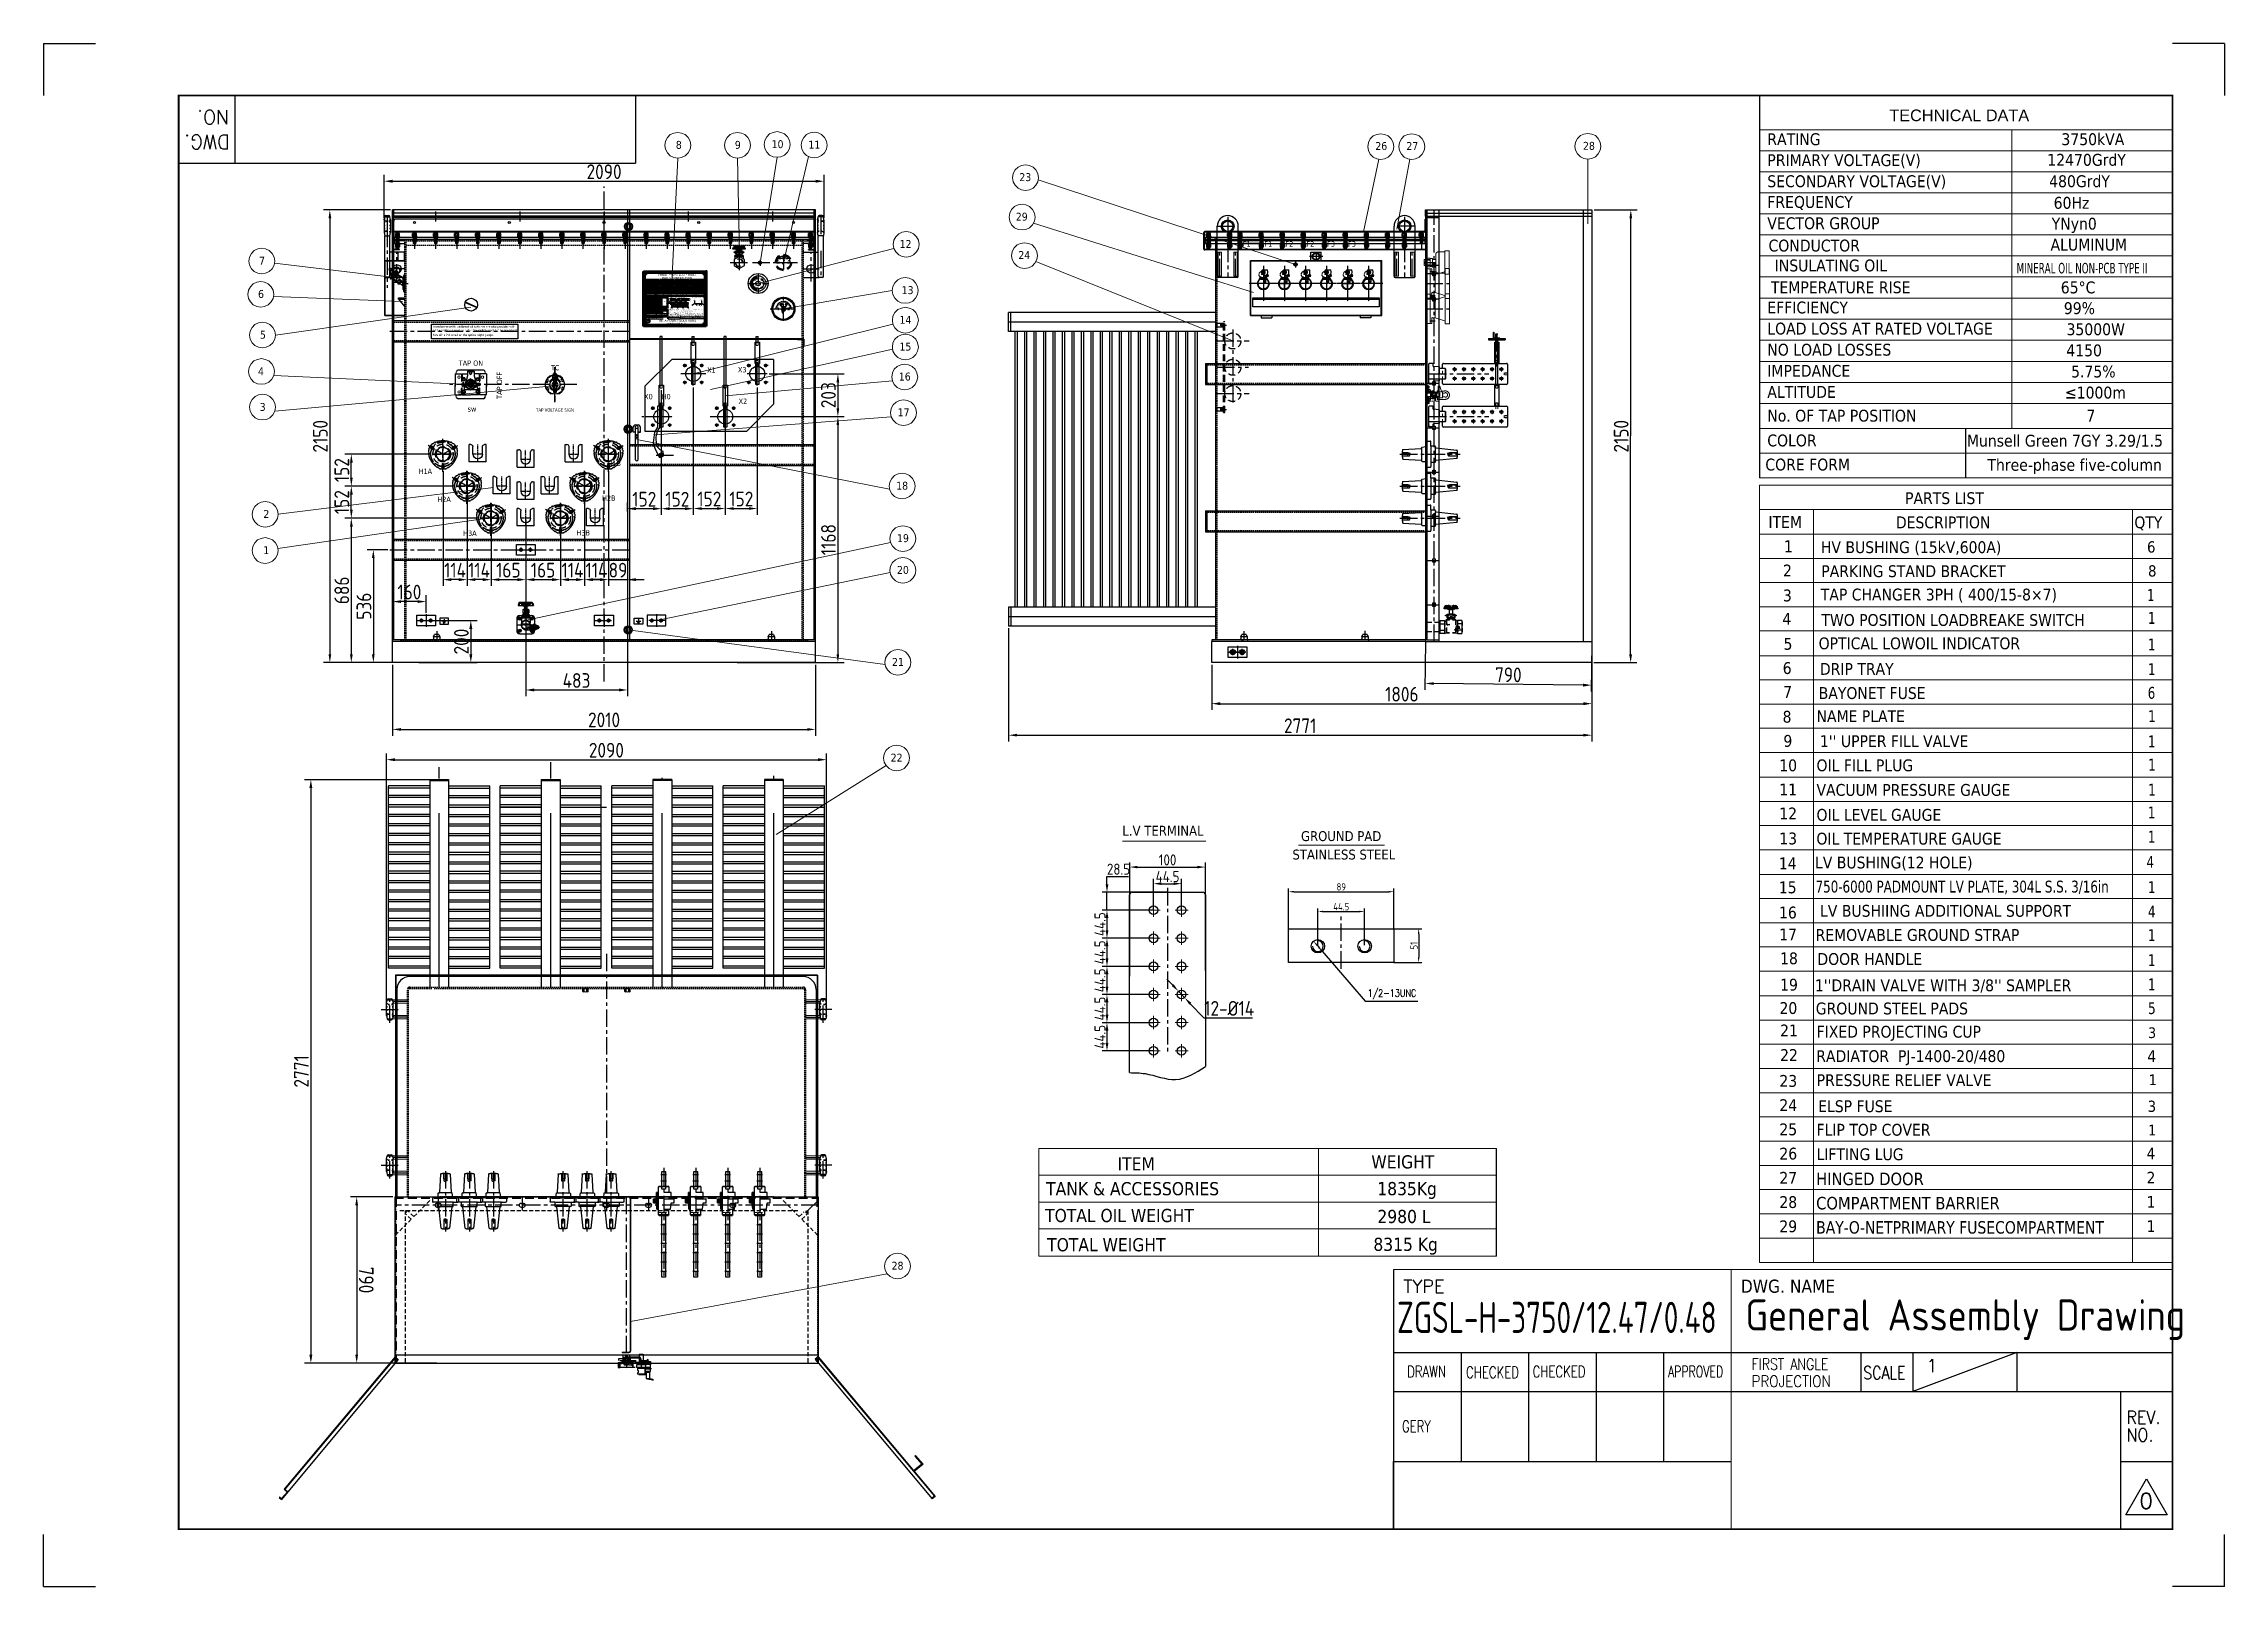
# Model space of a CAD drawing. Header units: millimetres. Extents: x 51831 to 122350, y -311274 to -161296.
# Drawn here: x 51831 to 62192, y -168622 to -161296 of the extents above; entities that cross this region are included whole.
import ezdxf
from ezdxf.enums import TextEntityAlignment as Align

# ---------------------------------------------------------------- set-up
doc = ezdxf.new("R2010")
doc.units = ezdxf.units.MM
doc.header["$LTSCALE"] = 13
for name, pattern in [('ACAD_ISO02W100', [15, 12, -3]), ('ACAD_ISO03W100', [1.18, 0.47, -0.71]), ('CENTER', [50.8, 31.75, -6.35, 6.35, -6.35]), ('CENTER2', [1.125, 0.75, -0.125, 0.125, -0.125]), ('CENTERX2', [101.6, 63.5, -12.7, 12.7, -12.7]), ('DASHED', [0.75, 0.5, -0.25]), ('HIDDEN', [9.525, 6.35, -3.175]), ('点画线', [18, 12, -2, 2, -2]), ('虚线', [2, 1, -1])]:
    doc.linetypes.add(name, pattern=pattern)
doc.layers.get('0').update_dxf_attribs({"color": 1, "linetype": 'CENTER'})
for name, color, linetype in [('1', 4, 'Continuous'), ('10', 1, 'Continuous'), ('2', 3, 'Continuous'), ('2细线层', 4, 'Continuous'), ('3中心线层', 1, 'CENTER'), ('4', 2, 'HIDDEN'), ('4虚线层', 6, 'DASHED'), ('6文字层', 3, 'Continuous'), ('PDF_几何图形', 7, 'Continuous'), ('中心线', 1, 'CENTER2'), ('器身绝缘0', 4, 'Continuous'), ('粗实线', 4, 'Continuous'), ('细实线', 2, 'Continuous'), ('虚线', 6, 'HIDDEN')]:
    doc.layers.add(name, color=color, linetype=linetype)
doc.layers.add('paper', color=254, linetype='Continuous', plot=False)
doc.layers.add('中心线层', color=1, linetype='点画线', lineweight=18, true_color=0xff0000)
doc.layers.add('剖面线层', color=4, linetype='Continuous', lineweight=18, true_color=0x00ffff)
for name, color, linetype, lineweight in [('标注、文本', 3, 'Continuous', 25), ('粗实线层', 7, 'Continuous', 35), ('虚线层', 6, '虚线', 18), ('铁心', 3, 'Continuous', 0)]:
    doc.layers.add(name, color=color, linetype=linetype, lineweight=lineweight)
doc.styles.add('Arial_txtstyle_2.50_0_0', font='arial.ttf')
doc.styles.add('Note Text (ANSI)', font='arial.ttf')
doc.styles.add('PDF Arial', font='arial.ttf')
doc.styles.add('ROMANS', font='romans.shx', dxfattribs={"bigfont": 'whgtxt.shx'})
doc.styles.get("Standard").update_dxf_attribs({"font": 'gbenor.shx', "bigfont": 'gbcbig.shx'})
doc.styles.add('Tahoma$001', font='tahoma.ttf', dxfattribs={"height": 2.159784})
doc.styles.add('Tahoma_txtstyle_28.93_0_0', font='tahoma.ttf')
doc.styles.add('Tahoma_txtstyle_30.40_0_0', font='tahoma.ttf')
doc.styles.add('Tahoma_txtstyle_30.51_0_0', font='tahoma.ttf')
doc.styles.add('宋体', font='', dxfattribs={"width": 0.6})
doc.styles.get('宋体').set_extended_font_data('Microsoft YaHei')
doc.dimstyles.new('1-15', dxfattribs={"dimscale": 20, "dimtxt": 3.5, "dimasz": 2, "dimexe": 1.5, "dimexo": 0.5, "dimgap": 0.5, "dimtad": 1, "dimtoh": 1, "dimdec": 1, "dimdsep": 46, "dimtxsty": 'Standard', "dimcen": 2.5, "dimclrd": 3, "dimclre": 3, "dimclrt": 3, "dimadec": 0, "dimazin": 2, "dimtfac": 1, "dimtdec": 1, "dimtmove": 0, "dimatfit": 2, "dimfxl": 1, "dimarcsym": 0})
doc.dimstyles.new('丁晓菲', dxfattribs={"dimscale": 10, "dimtxt": 3.5, "dimasz": 2.5, "dimexe": 1.5, "dimexo": 0, "dimgap": 0.5, "dimtad": 1, "dimtoh": 1, "dimtxsty": 'Standard', "dimcen": 2.5, "dimclrd": 3, "dimclre": 3, "dimclrt": 2, "dimadec": 0, "dimazin": 0, "dimtfac": 1, "dimtmove": 0, "dimatfit": 2, "dimfxl": 1.5, "dimarcsym": 0})
doc.dimstyles.new('郁文书', dxfattribs={"dimscale": 15, "dimtxt": 3.5, "dimasz": 2.5, "dimexe": 1.5, "dimexo": 0, "dimgap": 0.5, "dimtad": 1, "dimtoh": 1, "dimtxsty": 'Standard', "dimcen": 2.5, "dimclrd": 3, "dimclre": 3, "dimclrt": 2, "dimadec": 0, "dimazin": 0, "dimtfac": 1, "dimtmove": 0, "dimatfit": 2, "dimfxl": 1, "dimarcsym": 0})
pattern_1 = [(135, (75926.2069, -165104.8281), (0.56126601, 0.56126601), []), (45, (75926.2069, -165104.8281), (1.68379802, 0.56126601), [1.984375, -1.190625])]

msp = doc.modelspace()

# ---------------------------------------------------------------- texts
at = {"layer": '1', "color": 4, "width": 0.8}
msp.add_text('ZGSL-H-3750/12.47/0.48', height=148.005, dxfattribs=at).set_placement((58261.289, -167418.53))
at = {"layer": '1', "color": 4}
msp.add_text('General Assembly Drawing', height=148.005, dxfattribs=at).set_placement((59916.625, -167406.873))
at = {"layer": '2', "style": 'ROMANS'}
for s, p in [('NO.', (52713.961, -161611.224)), ('DWG.', (52716.335, -161729.372))]:
    msp.add_text(s, height=66.6023, rotation=180, dxfattribs=at).set_placement(p)
at = {"layer": '2', "color": 0, "linetype": 'Continuous', "style": 'Arial_txtstyle_2.50_0_0'}
for s, height, p in [('RATED FREQUENCY', 4.5, (54693.579, -162451.552)), ('H.V    ', 3.5, (54695.256, -162432.967)), ('L.V', 3.5, (54695.353, -162438.953)), ('VOLTAGE RATING', 4.5, (54696.251, -162424.552)), ('12.47GRDY/7.62 kV', 3.5, (54707.761, -162432.997)), ('480Y/277 V', 3.5, (54708.706, -162438.997)), ('COOLING METHOD', 4.5, (54762.813, -162451.202)), (' RATINGRATING', 4.5, (54765.061, -162424.552)), ('H.V    ', 3.5, (54768.161, -162432.983)), ('L.V', 3.5, (54768.422, -162438.902)), ('3750 kVA', 3.5, (54792.101, -162433.012)), ('3750 kVA', 3.5, (54792.465, -162438.946)), ('TEMPERATURE RISE ', 4.5, (54830.376, -162424.552)), ('WINDING', 3.5, (54831.911, -162438.902)), ('OIL', 3.5, (54831.813, -162432.983)), ('PHASE', 4.5, (54851.946, -162451.552)), ('65%%DC', 3.5, (54872.872, -162433.012)), ('65%%DC', 3.5, (54873.236, -162438.886)), ('%%% IMPEDANCE@85℃', 4.5, (54904.115, -162451.311)), ('H.V/H.V.N   BIL', 3.5, (54904.253, -162432.983)), ('L.V/L.V.N   BIL ', 3.5, (54904.482, -162438.902)), ('INSULATION LEVEL', 4.5, (54906.531, -162424.311)), ('30 kV', 3.5, (54951.067, -162438.357)), ('95 kV', 3.5, (54951.067, -162432.57)), ('CONDUCTOR        ALUMINUM', 3.5, (54694.538, -162482.136)), ('60Hz', 3.5, (54711.935, -162459.983)), ('ONAN', 3.5, (54783.17, -162460.066)), ('THREE', 3.5, (54852.598, -162460.21)), ('LISTED', 2.64, (54697.066, -162625.833)), ('TANK DESIGNED FOR FULL VACUUM FILLING.', 3.5, (54798.167, -162573.013)), ('CHANGES 5 MM (0.2 IN) PER 10°C CHANGE IN LIQUID TEMPERATURE.', 3.5, (54798.198, -162591.643)), (' HIGHEST MANHOLE FLANGE AT 25°C IS 200 MM (7.9 IN). LIQUID LEVEL ', 3.5, (54796.824, -162585.243)), ('LIQUID LEVEL BELOW TOP SURFACE OF THE HIGHEST POINT OF THE ', 3.5, (54798.288, -162579.135)), (' 55 KPA (8 PSI) POSITIVE AND 21 KPA (-3 PSI) NEGATIVE.', 3.5, (54797.243, -162566.513)), (' MAXIMUM OPERATING PRESSURES OF LIQUID PRESERVATION SYSTEM ', 3.5, (54797.147, -162560.345))]:
    msp.add_text(s, height=height, dxfattribs=at).set_placement(p)
for s, height, p in [('THREE PHASE LOOP FEED ', 10, (54839.466, -162393.612)), (' PAD MOUNTED TYPE', 10, (54839.466, -162408.983)), ('VOLTS(V)', 3.5, (54704.419, -162500.052)), ('INSULATING OIL', 3.5, (54714.217, -162488.016)), ('TAP POSN', 3.5, (54730.216, -162500.052)), ('CONTAINS NO DETECTABLE LEVEL OF PCB (LESS THAN 2 PPM) AT THE TIME OF MANUFACTURE ', 3.5, (54852.539, -162488.639)), ('AMPS(A)', 3.5, (54755.6, -162500.052)), ('BETWEEN', 3.5, (54782.123, -162500.052)), ('MATERIAL', 4.5, (54820.589, -162469.827)), ('5.75 %%%', 3.5, (54915.538, -162457.844)), ('AT 3750 kVA', 3.5, (54947.25, -162457.844)), ('META POWER SOLUTIONS', 10, (54841.841, -162610.889))]:
    msp.add_text(s, height=height, dxfattribs=at).set_placement(p, align=Align.MIDDLE)
for s, height, p in [('12782', 3.5, (54710.364, -162506.644)), ('12470', 3.5, (54710.403, -162512.644)), ('11847', 3.5, (54710.465, -162524.144)), ('12158', 3.5, (54710.658, -162518.144)), ('11535', 3.5, (54710.744, -162529.756)), ('11223', 3.5, (54710.744, -162535.756)), ('10911', 3.5, (54710.973, -162542.083)), ('480', 3.5, (54707.596, -162548.083)), ('4', 3.5, (54730.371, -162524.144)), ('3', 3.5, (54730.371, -162518.144)), ('5', 3.5, (54730.371, -162530.144)), ('1', 3.5, (54730.24, -162506.644)), ('2', 3.5, (54730.371, -162512.644)), ('6', 3.5, (54730.371, -162536.144)), ('7', 3.5, (54730.371, -162542.144)), ('169.39', 3.5, (54761.969, -162506.644)), ('4510.55', 3.5, (54765.024, -162548.282)), ('173.62', 3.5, (54762.272, -162512.644)), ('178.07', 3.5, (54762.272, -162518.144)), ('182.76', 3.5, (54762.272, -162524.144)), ('187.70', 3.5, (54762.272, -162530.144)), ('192.92', 3.5, (54762.272, -162536.144)), ('198.43', 3.5, (54762.272, -162542.144)), ('HV', 3.5, (54785.482, -162521.144)), ('LV', 3.5, (54785.482, -162548.731)), ('CONNECTION DIAGRAM', 4.5, (54889.009, -162499.196)), ('PHASOR DIAGRAM', 4.5, (54969.071, -162499.208)), ('HV', 3.5, (54929.19, -162508.372)), ('LV', 3.5, (54957.679, -162508.972)), ('TANK AND FITTINGS', 3.5, (54741.796, -162574.482)), ('TOTAL WEIGHT', 3.5, (54730.162, -162588.384)), ('CORE AND COILS', 3.5, (54735.516, -162567.721)), ('LIQUID', 3.5, (54710.346, -162581.595)), ('3500 kg', 3.5, (54764.679, -162567.167)), ('1600 kg', 3.5, (54764.671, -162581.482)), ('1900 kg', 3.5, (54764.679, -162574.167)), ('7000 kg', 3.5, (54765.297, -162588.349)), ('15420 lbs', 3.5, (54791.528, -162588.349)), ('4185 lbs', 3.5, (54790.702, -162574.167)), ('7710 lbs', 3.5, (54790.687, -162567.167)), ('1800 L', 3.5, (54787.362, -162581.482))]:
    msp.add_text(s, height=height, dxfattribs=at).set_placement(p, align=Align.MIDDLE_RIGHT)
at = {"layer": '2', "color": 0, "style": 'Note Text (ANSI)'}
for s, p in [('X0-H0', (54810.146, -162552.35)), ('H1A', (54807.229, -162507.638)), ('H2A', (54807.229, -162511.903)), ('H3A', (54807.229, -162516.422)), ('X1', (54841.766, -162551.651)), ('X2', (54866.534, -162551.651)), ('X3', (54892.357, -162551.68)), ('H0', (54905.159, -162521.36))]:
    msp.add_text(s, height=3, dxfattribs=at).set_placement(p, align=Align.RIGHT)
at = {"layer": '2', "color": 0, "style": 'Note Text (ANSI)', "width": 0.76}
for s, p in [('CURRENT LIMITING FUSES', (54840.772, -162531.372)), ('BAYONET FUSES', (54826.158, -162520.854))]:
    msp.add_text(s, height=3, dxfattribs=at).set_placement(p, align=Align.RIGHT)
msp.add_text('2 POS. LB SWITCH', height=3, dxfattribs=at).set_placement((54799.307, -162526.143))
at = {"layer": '2', "color": 0, "style": 'Note Text (ANSI)'}
for s, p in [('9', (54821.844, -162536.463)), ('7', (54824.93, -162536.463)), ('5', (54827.677, -162536.575)), ('3', (54830.304, -162536.443)), ('2', (54833.126, -162536.321)), ('4', (54835.763, -162536.345)), ('6', (54838.253, -162536.431)), ('8', (54841.339, -162536.431)), ('9', (54846.999, -162536.463)), ('7', (54850.085, -162536.463)), ('5', (54852.832, -162536.575)), ('3', (54855.459, -162536.443)), ('2', (54857.943, -162536.321)), ('4', (54860.581, -162536.345)), ('6', (54863.071, -162536.431)), ('8', (54866.156, -162536.431)), ('9', (54872.045, -162536.463)), ('7', (54875.13, -162536.463)), ('5', (54877.877, -162536.575)), ('3', (54880.504, -162536.443)), ('2', (54883.212, -162536.321)), ('4', (54885.85, -162536.345)), ('6', (54888.34, -162536.431)), ('8', (54891.426, -162536.431))]:
    msp.add_text(s, height=1.296, dxfattribs=at).set_placement(p, align=Align.MIDDLE)
at = {"layer": '2', "color": 0, "linetype": 'Continuous', "style": 'Note Text (ANSI)'}
for s, p in [('H1B', (54907.534, -162507.699)), ('H2B', (54907.534, -162512.311)), ('H3B', (54907.534, -162516.483))]:
    msp.add_text(s, height=3, dxfattribs=at).set_placement(p, align=Align.RIGHT)
at = {"layer": '2', "color": 0, "style": '宋体'}
for s, p in [('H1', (54906.011, -162535.215)), ('H2', (54916.078, -162518.309)), ('H3', (54932.366, -162540.936)), ('X1', (54939.76, -162534.802)), ('X2', (54947.919, -162519.159)), ('X0', (54949.984, -162542.407)), ('H0', (54957.071, -162542.466)), ('X3', (54966.975, -162542.956))]:
    msp.add_text(s, height=3.1339, dxfattribs=at).set_placement(p)
at = {"layer": '2', "color": 0, "linetype": 'Continuous', "style": 'Arial_txtstyle_2.50_0_0', "width": 0.85}
for s, height, p in [('APPLIED STANDARD.', 4, (54691.87, -162598.134)), ('www.MetaPowerSolutions.com', 5, (54790.714, -162622.947)), ('S/N : ', 4, (54799.478, -162598.371)), ('PHONE: ', 4, (54858.197, -162598.364)), ('DATE OF MFG: ', 4, (54916.84, -162598.401))]:
    msp.add_text(s, height=height, dxfattribs=at).set_placement(p, align=Align.MIDDLE_LEFT)
at = {"layer": '2', "style": 'ROMANS'}
for s, height, p in [('TYPE', 61.6688, (58291.09, -167227.4)), ('1', 61.669, (60775.756, -167604.599))]:
    msp.add_text(s, height=height, dxfattribs=at).set_placement(p)
for s, height, width, p in [('DRAWN', 54.2685, 0.75, (58309.196, -167629.005)), ('CHECKED', 54.2685, 0.75, (58589.191, -167632.444)), ('CHECKED', 54.2685, 0.75, (58905.49, -167629.005)), ('APPROVED', 54.2685, 0.7, (59548.458, -167629.005)), ('FIRST ANGLE', 54.2685, 0.8, (59945.674, -167593.667)), ('PROJECTION', 54.2685, 0.86, (59945.674, -167674.998)), ('SCALE', 61.6688, 0.8, (60475.901, -167638.383)), ('GERY', 54.2685, 0.75, (58284.583, -167889.162)), ('REV.', 61.6688, 0.9, (61726.421, -167849.433)), ('NO.', 61.6688, 0.9, (61726.421, -167933.532))]:
    msp.add_text(s, height=height, dxfattribs=dict(at, width=width)).set_placement(p)
at = {"layer": '2', "color": 4, "style": 'ROMANS'}
msp.add_text('0', height=74.002, dxfattribs=at).set_placement((61788.577, -168253.018))
at = {"layer": '4', "color": 0, "lineweight": -3, "style": 'Arial_txtstyle_2.50_0_0'}
msp.add_text('WEIGHT', height=2.88, dxfattribs=at).set_placement((54723.03, -162561.478))
at = {"layer": '标注、文本', "style": 'Tahoma$001'}
for s, height, p in [('F1', 25, (57528.592, -162259.525)), ('F1', 25, (57630.898, -162259.525)), ('F2', 25, (57730.898, -162259.525)), ('F2', 25, (57830.616, -162259.525)), ('F3', 25, (57929.091, -162259.525)), ('F3', 25, (58028.592, -162259.525)), ('Transformerswith loadbreak oil switches are also provided with  ', 10, (53679.483, -162644.41)), (' a fiber optic oil level indicator.The switch must not be operatedif ', 10, (53677.287, -162662.209)), (' "low oil"is indicated on the optical sight gauge. ', 10, (53674.155, -162684.054)), ('TAP ON', 25, (53803.57, -162825.434)), ('X1', 25, (54983.651, -162858.012)), ('X3', 25, (55129.992, -162856.548)), ('X0', 25, (54684.356, -162984.2)), ('H0', 25, (54767.453, -162984.509)), ('sw', 25, (53845.703, -163042.892)), ('TAP VOLTAGE SIGN', 15, (54170.912, -163042.817)), ('X2', 25, (55133.089, -163006.401)), ('H1B', 25, (54510.305, -163301.288)), ('H1A', 25, (53612.807, -163339.036)), ('H2A', 25, (53701.864, -163472.359)), ('H2B', 25, (54484.16, -163466.288)), ('H3A', 25, (53824.499, -163633.237)), ('H3B', 25, (54363.009, -163631.288))]:
    msp.add_text(s, height=height, dxfattribs=at).set_placement(p)
msp.add_text('TAP OFF', height=25, rotation=90, dxfattribs=at).set_placement((54009.325, -162982.42))
at = {"layer": '铁心'}
for s, height, style, p in [('TECHNICAL DATA', 55.22985, 'PDF Arial', (60599.898, -161663.811)), ('RATING', 56.3976, 'Tahoma$001', (60020.215, -161777.711)), ('3750kVA', 56.3976, 'Tahoma$001', (61417.51, -161777.711)), ('8', 37.589, 'Tahoma$001', (54834.887, -161795.193)), ('9', 37.589, 'Tahoma$001', (55115.126, -161795.011)), ('10', 37.5893, 'Tahoma$001', (55290.042, -161791.68)), ('11', 37.5893, 'Tahoma$001', (55465.033, -161794.288)), ('26', 37.5893, 'Tahoma$001', (58157.898, -161800.673)), ('27', 37.5893, 'Tahoma$001', (58305.492, -161800.673)), ('28', 37.5893, 'Tahoma$001', (59144.604, -161799.841)), ('PRIMARY VOLTAGE(V)', 56.39759, 'Tahoma$001', (60020.215, -161876.999)), ('12470GrdY', 56.3976, 'Tahoma$001', (61350.331, -161875.496)), ('23', 37.5893, 'Tahoma$001', (56466.804, -161948.329)), ('SECONDARY VOLTAGE(V)', 56.39759, 'Tahoma$001', (60020.215, -161977.232)), ('480GrdY', 56.3976, 'Tahoma$001', (61359.224, -161977.232)), ('FREQUENCY', 56.3976, 'Tahoma$001', (60020.215, -162075.573)), ('60Hz', 56.3976, 'Tahoma$001', (61380.565, -162079.746)), ('29', 37.5893, 'Tahoma$001', (56450.109, -162136.129)), ('VECTOR GROUP', 56.39759, 'Tahoma$001', (60020.215, -162176.752)), ('YNyn0', 56.3976, 'Tahoma$001', (61371.261, -162178.756)), ('12', 37.5893, 'Tahoma$001', (55898.06, -162265.936)), ('CONDUCTOR', 56.3976, 'Tahoma$001', (60026.021, -162282.68)), ('ALUMINUM', 56.3976, 'Tahoma$001', (61365.751, -162278.369)), ('7', 37.589, 'Tahoma$001', (52854.785, -162345.456)), ('24', 37.5893, 'Tahoma$001', (56462.13, -162318.377)), ('13', 37.5893, 'Tahoma$001', (55907.737, -162484.996)), ('6', 37.589, 'Tahoma$001', (52850.027, -162503.283)), ('EFFICIENCY', 56.3976, 'Tahoma$001', (60020.215, -162576.738)), ('99%%%', 56.3976, 'Tahoma$001', (61429.026, -162579.938)), ('14', 37.5893, 'Tahoma$001', (55897.373, -162625.975)), ('LOAD LOSS AT RATED VOLTAGE', 56.39759, 'Tahoma$001', (60020.215, -162676.971)), ('35000W', 56.3976, 'Tahoma$001', (61441.662, -162680.171)), ('5', 37.589, 'Tahoma$001', (52858.965, -162696.641)), ('15', 37.5893, 'Tahoma$001', (55897.373, -162753.287)), ('NO LOAD LOSSES', 56.39759, 'Tahoma$001', (60020.215, -162777.204)), ('4150', 56.3976, 'Tahoma$001', (61440.707, -162780.404)), ('4', 37.589, 'Tahoma$001', (52849.907, -162870.59)), ('16', 37.5893, 'Tahoma$001', (55894.285, -162895.428)), ('IMPEDANCE', 56.3976, 'Tahoma$001', (60020.215, -162877.437)), ('5.75%%%', 56.3976, 'Tahoma$001', (61463.438, -162880.637)), ('ALTITUDE', 56.3976, 'Tahoma$001', (60020.215, -162977.67)), ('≤1000m', 56.3976, 'Tahoma$001', (61434.206, -162980.87)), ('3', 37.589, 'Tahoma$001', (52857.928, -163039.646)), ('17', 37.5893, 'Tahoma$001', (55888.795, -163065.123)), ('No. OF TAP POSITION', 56.39759, 'Tahoma$001', (60020.131, -163090.524)), ('7', 56.398, 'Tahoma$001', (61536.22, -163090.524)), ('COLOR', 56.3976, 'Tahoma$001', (60020.131, -163208.131)), ('Munsell Green 7GY 3.29/1.5', 56.39759, 'Tahoma$001', (60968.306, -163209.295)), ('CORE FORM', 56.3976, 'Tahoma$001', (60010.871, -163322.689)), ('Three-phase five-column', 56.39759, 'Tahoma$001', (61065.879, -163323.968)), ('18', 37.5893, 'Tahoma$001', (55881.798, -163413.808)), ('PARTS LIST', 56.2319, 'Tahoma_txtstyle_30.40_0_0', (60674.743, -163482.075)), ('2', 37.589, 'Tahoma$001', (52875.53, -163547.767)), ('ITEM', 56.2319, 'Tahoma_txtstyle_30.40_0_0', (60025.6, -163595.712)), ('DESCRIPTION', 56.23192, 'Tahoma_txtstyle_30.40_0_0', (60631.214, -163597.144)), ('QTY', 55.9845, 'Tahoma$001', (61764.089, -163596.886)), ('1', 37.589, 'Tahoma$001', (52875.168, -163719.836)), ('19', 37.5893, 'Tahoma$001', (55885.778, -163662.873)), ('1', 56.232, 'Tahoma_txtstyle_30.40_0_0', (60099.129, -163710.781)), (' HV BUSHING (15kV,600A)', 56.23192, 'Tahoma_txtstyle_30.40_0_0', (60253.946, -163715.017)), ('6', 53.499, 'Tahoma_txtstyle_28.93_0_0', (61824.24, -163712.452)), ('20', 37.5893, 'Tahoma$001', (55885.406, -163813.773)), ('2', 56.232, 'Tahoma_txtstyle_30.40_0_0', (60094.832, -163825.851)), ('PARKING STAND BRACKET', 56.23192, 'Tahoma_txtstyle_30.40_0_0', (60276.786, -163828.963)), ('8', 53.499, 'Tahoma$001', (61829.015, -163826.328)), ('3', 56.232, 'Tahoma_txtstyle_30.40_0_0', (60094.355, -163944.263)), ('TAP CHANGER 3PH ( 400/15-8×7)', 56.23192, 'Tahoma_txtstyle_30.40_0_0', (60274.455, -163939.884)), ('4', 56.232, 'Tahoma_txtstyle_30.40_0_0', (60091.967, -164055.512)), ('TWO POSITION LOADBREAKE SWITCH', 56.23192, 'Tahoma_txtstyle_30.40_0_0', (60277.26, -164060.67)), ('5', 56.232, 'Tahoma_txtstyle_30.40_0_0', (60097.383, -164173.924)), ('OPTICAL LOWOIL INDICATOR ', 56.23192, 'Tahoma_txtstyle_30.40_0_0', (60264.162, -164171.654)), ('21', 37.5893, 'Tahoma$001', (55861.91, -164250.777)), ('6', 56.232, 'Tahoma_txtstyle_30.40_0_0', (60093.489, -164288.993)), ('DRIP TRAY ', 56.2319, 'Tahoma_txtstyle_30.40_0_0', (60270.101, -164293.086)), ('7', 56.232, 'Tahoma_txtstyle_30.40_0_0', (60095.906, -164402.631)), ('BAYONET FUSE', 56.23192, 'Tahoma_txtstyle_30.40_0_0', (60264.519, -164407.737)), ('8', 56.232, 'Tahoma_txtstyle_30.40_0_0', (60092.908, -164520.087)), ('NAME PLATE', 56.2319, 'Tahoma_txtstyle_30.40_0_0', (60253.946, -164517.461)), ('9', 56.232, 'Tahoma_txtstyle_30.40_0_0', (60096.737, -164634.918)), ("1'' UPPER FILL VALVE", 56.23192, 'Tahoma_txtstyle_30.40_0_0', (60270.101, -164635.907)), ('22', 37.5893, 'Tahoma$001', (55855.597, -164705.065)), ('10', 56.2319, 'Tahoma_txtstyle_30.40_0_0', (60077.166, -164750.943)), ('OIL FILL PLUG ', 56.23192, 'Tahoma_txtstyle_30.40_0_0', (60253.946, -164750.951)), ('11', 56.2319, 'Tahoma_txtstyle_30.40_0_0', (60077.166, -164866.012)), ('VACUUM PRESSURE GAUGE ', 56.23192, 'Tahoma_txtstyle_30.40_0_0', (60253.946, -164867.683)), ('12', 56.2319, 'Tahoma_txtstyle_30.40_0_0', (60077.166, -164979.649)), ('OIL LEVEL GAUGE ', 56.23192, 'Tahoma_txtstyle_30.40_0_0', (60253.946, -164986.147)), ('L.V TERMINAL', 46.95689, 'Tahoma$001', (56956.224, -165056.762)), ('GROUND PAD  ', 46.95689, 'Tahoma$001', (57804.994, -165082.397)), ('STAINLESS STEEL ', 46.95689, 'Tahoma$001', (57764.209, -165169.92)), ('13', 56.2319, 'Tahoma_txtstyle_30.40_0_0', (60077.166, -165098.3)), ('OIL TEMPERATURE GAUGE ', 56.23192, 'Tahoma_txtstyle_30.40_0_0', (60253.535, -165099.006)), ('14', 56.2319, 'Tahoma_txtstyle_30.40_0_0', (60075.018, -165216.515)), ('LV BUSHING(12 HOLE)', 56.23192, 'Tahoma_txtstyle_30.40_0_0', (60246.915, -165212.402)), ('15', 56.2319, 'Tahoma_txtstyle_30.40_0_0', (60075.018, -165330.544)), ('16', 56.2319, 'Tahoma_txtstyle_30.40_0_0', (60075.802, -165449.925)), (' LV BUSHIING ADDITIONAL SUPPORT', 56.23192, 'Tahoma_txtstyle_30.40_0_0', (60249.757, -165441.83)), ('17', 56.2319, 'Tahoma_txtstyle_30.40_0_0', (60076.856, -165553.959)), ('REMOVABLE GROUND STRAP ', 56.23192, 'Tahoma_txtstyle_30.40_0_0', (60249.757, -165556.422)), ('18', 56.2319, 'Tahoma_txtstyle_30.40_0_0', (60081.107, -165667.525)), ('DOOR HANDLE', 56.23192, 'Tahoma_txtstyle_30.40_0_0', (60258.187, -165670.735)), ('19', 56.2319, 'Tahoma_txtstyle_30.40_0_0', (60081.107, -165792.526)), ("1''DRAIN VALVE WITH 3/8'' SAMPLER ", 56.23192, 'Tahoma_txtstyle_30.40_0_0', (60246.306, -165795.613)), ('20', 56.2319, 'Tahoma_txtstyle_30.40_0_0', (60078.101, -165903.576)), ('GROUND STEEL PADS', 56.23192, 'Tahoma_txtstyle_30.40_0_0', (60250.603, -165905.457)), ('21', 56.2319, 'Tahoma_txtstyle_30.40_0_0', (60081.107, -166010.056)), ('FIXED PROJECTING CUP', 56.23192, 'Tahoma_txtstyle_30.40_0_0', (60254.756, -166015.946)), ('3', 50.452, 'Tahoma$001', (61829.492, -166017.9)), ('22', 56.2319, 'Tahoma_txtstyle_30.40_0_0', (60081.107, -166126.738)), ('RADIATOR  PJ-1400-20/480', 56.23192, 'Tahoma_txtstyle_30.40_0_0', (60252.636, -166131.822)), ('4', 56.232, 'Tahoma_txtstyle_30.40_0_0', (61825.636, -166131.993)), ('23', 56.2319, 'Tahoma_txtstyle_30.40_0_0', (60077.608, -166249.573)), ('PRESSURE RELIEF VALVE', 56.23192, 'Tahoma_txtstyle_30.40_0_0', (60254.803, -166245.864)), ('1', 50.795, 'Tahoma$001', (61832.282, -166241.59)), ('24', 56.2319, 'Tahoma_txtstyle_30.40_0_0', (60077.608, -166364.642)), ('ELSP FUSE', 56.2319, 'Tahoma_txtstyle_30.40_0_0', (60262.132, -166369.733)), ('3', 53.312, 'Tahoma$001', (61827.408, -166368.602)), ('25', 56.2319, 'Tahoma_txtstyle_30.40_0_0', (60077.608, -166479.712)), ('FLIP TOP COVER', 56.23192, 'Tahoma_txtstyle_30.40_0_0', (60253.946, -166481.521)), ('1', 50.795, 'Tahoma$001', (61829.492, -166480.566)), ('ITEM', 62.517, 'Tahoma_txtstyle_30.51_0_0', (56933.679, -166646.525)), ('26', 56.2319, 'Tahoma_txtstyle_30.40_0_0', (60077.608, -166594.781)), ('LIFTING LUG', 56.23192, 'Tahoma_txtstyle_30.40_0_0', (60253.946, -166597.852)), ('4', 55.191, 'Tahoma$001', (61822.33, -166593.248)), ('27', 56.2319, 'Tahoma_txtstyle_30.40_0_0', (60077.608, -166709.851)), ('HINGED DOOR', 59.1915, 'Tahoma_txtstyle_30.40_0_0', (60252.193, -166716.433)), ('2', 55.191, 'Tahoma$001', (61822.33, -166708.317)), ('TANK & ACCESSORIES', 62.51702, 'Tahoma_txtstyle_30.51_0_0', (56594.181, -166764.472)), ('1835Kg', 62.517, 'Tahoma_txtstyle_30.51_0_0', (58167.588, -166764.137)), ('28', 56.2319, 'Tahoma_txtstyle_30.40_0_0', (60077.608, -166824.92)), ('COMPARTMENT BARRIER ', 59.1915, 'Tahoma_txtstyle_30.40_0_0', (60252.193, -166831.502)), ('1', 55.191, 'Tahoma$001', (61822.33, -166823.387)), ('TOTAL OIL WEIGHT', 62.51702, 'Tahoma_txtstyle_30.51_0_0', (56589.31, -166891.78)), ('2980 L', 62.517, 'Tahoma_txtstyle_30.51_0_0', (58167.99, -166896.425)), ('29', 56.2319, 'Tahoma_txtstyle_30.40_0_0', (60077.608, -166939.99)), ('1', 55.191, 'Tahoma$001', (61822.33, -166938.456)), ('TOTAL WEIGHT', 62.51702, 'Tahoma_txtstyle_30.51_0_0', (56599.053, -167030.658)), ('8315 Kg', 62.517, 'Tahoma_txtstyle_30.51_0_0', (58148.888, -167028.679)), ('28', 37.5893, 'Tahoma$001', (55860.033, -167117.861)), ('DWG. NAME', 62.3068, 'Tahoma_txtstyle_30.40_0_0', (59894.478, -167227.4))]:
    msp.add_text(s, height=height, dxfattribs=dict(at, style=style)).set_placement(p)
at = {"layer": '铁心', "style": 'Tahoma$001'}
for s, p in [('INSULATING OIL', (60322.495, -162348.996)), ('TEMPERATURE RISE ', (60379.29, -162452.835))]:
    msp.add_text(s, height=56.39759, dxfattribs=at).set_placement(p, align=Align.MIDDLE)
at = {"layer": '铁心'}
for s, height, style, width, p in [('MINERAL OIL NON-PCB TYPE II', 50, 'Tahoma$001', 0.7, (61204.647, -162386.6)), ('1', 56.232, 'Tahoma_txtstyle_30.40_0_0', 0.85, (61824.24, -163942.114)), ('1', 56.232, 'Tahoma_txtstyle_30.40_0_0', 0.85, (61828.887, -164050.941)), ('1', 56.232, 'Tahoma_txtstyle_30.40_0_0', 0.85, (61828.814, -164177.059)), ('1', 56.232, 'Tahoma_txtstyle_30.40_0_0', 0.85, (61828.814, -164294.516)), ('6', 56.232, 'Tahoma_txtstyle_30.40_0_0', 0.85, (61827.408, -164406.605)), ('1', 56.232, 'Tahoma_txtstyle_30.40_0_0', 0.85, (61829.492, -164517.461)), ('1', 56.232, 'Tahoma_txtstyle_30.40_0_0', 0.85, (61828.814, -164637.337)), ('1', 56.232, 'Tahoma_txtstyle_30.40_0_0', 0.85, (61829.492, -164747.839)), ('1', 56.232, 'Tahoma_txtstyle_30.40_0_0', 0.85, (61829.492, -164866.728)), ('1', 56.232, 'Tahoma_txtstyle_30.40_0_0', 0.85, (61828.59, -164975.038)), ('1', 56.232, 'Tahoma_txtstyle_30.40_0_0', 0.85, (61828.59, -165090.107)), ('4', 56.232, 'Tahoma_txtstyle_30.40_0_0', 0.85, (61821.641, -165209.549)), ('750-6000 PADMOUNT LV PLATE, 304L S.S. 3/16in', 56.23192, 'Tahoma_txtstyle_30.40_0_0', 0.85, (60249.757, -165326.761)), ('1', 56.232, 'Tahoma_txtstyle_30.40_0_0', 0.85, (61828.814, -165329.664)), ('4', 56.232, 'Tahoma_txtstyle_30.40_0_0', 0.85, (61828.814, -165444.733)), ('1', 56.232, 'Tahoma_txtstyle_30.40_0_0', 0.85, (61828.846, -165557.329)), ('1', 56.232, 'Tahoma_txtstyle_30.40_0_0', 0.85, (61828.814, -165676.305)), ('1', 56.232, 'Tahoma_txtstyle_30.40_0_0', 0.85, (61828.814, -165791.374)), ('5', 56.232, 'Tahoma_txtstyle_30.40_0_0', 0.85, (61829.492, -165904.025)), ('BAY-O-NETPRIMARY FUSECOMPARTMENT ', 59.1915, 'Tahoma_txtstyle_30.40_0_0', 0.95, (60252.193, -166946.572))]:
    msp.add_text(s, height=height, dxfattribs=dict(at, style=style, width=width)).set_placement(p)
at = {"layer": '铁心', "style": 'Tahoma$001'}
msp.add_text('65%%DC', height=56.3976, dxfattribs=at).set_placement((61414.517, -162453.235), align=Align.MIDDLE_LEFT)
at = {"layer": '铁心', "insert": (58139.178, -166574.529), "char_height": 62.517, "width": 740.25289, "attachment_point": 1, "style": 'Tahoma_txtstyle_30.51_0_0'}
msp.add_mtext('WEIGHT', dxfattribs=at)

# ---------------------------------------------------------------- blocks, each defined once
blk = doc.blocks.new('*D1025')
at = {"layer": '1', "color": 3, "lineweight": -2, "transparency": 16777216}
for p, q in [((56991, -165724), (56991, -165184)), ((57028, -165206), (57313, -165206)), ((57351, -165697), (57351, -165184))]:
    blk.add_line(p, q, dxfattribs=at)
at = {"layer": '1', "color": 3, "transparency": 16777216}
for points in [[(57028, -165200), (57028, -165212), (56991, -165206)], [(57313, -165200), (57313, -165212), (57351, -165206)]]:
    blk.add_solid(points, dxfattribs=at)
at = {"layer": 'Defpoints', "color": 0, "transparency": 16777216}
for p in [(57351, -165206), (56991, -165724), (57351, -165697)]:
    blk.add_point(p, dxfattribs=at)
at = {"layer": '1', "color": 2, "transparency": 16777216, "insert": (57171, -165172), "char_height": 52.5, "attachment_point": 5}
blk.add_mtext('100', dxfattribs=at)
blk = doc.blocks.new('*D1026')
at = {"layer": '1', "color": 3, "lineweight": -2, "transparency": 16777216}
for p, q in [((57171, -165325), (56861, -165325)), ((56883, -165288), (56883, -165250)), ((56883, -165250), (56986, -165250)), ((56883, -165411), (56883, -165325)), ((57104, -165411), (56861, -165411)), ((56883, -165448), (56883, -165486))]:
    blk.add_line(p, q, dxfattribs=at)
at = {"layer": '1', "color": 3, "transparency": 16777216}
for points in [[(56877, -165288), (56890, -165288), (56883, -165325)], [(56877, -165448), (56890, -165448), (56883, -165411)]]:
    blk.add_solid(points, dxfattribs=at)
at = {"layer": 'Defpoints', "color": 0, "transparency": 16777216}
for p in [(56883, -165325), (57171, -165325), (57104, -165411)]:
    blk.add_point(p, dxfattribs=at)
at = {"layer": '1', "color": 2, "transparency": 16777216, "insert": (56938, -165216), "char_height": 52.5, "attachment_point": 5}
blk.add_mtext('28.5', dxfattribs=at)
blk = doc.blocks.new('*D1027')
at = {"layer": '1', "color": 3, "lineweight": -2, "transparency": 16777216}
for p, q in [((57104, -165411), (57104, -165262)), ((57142, -165285), (57200, -165285)), ((57238, -165411), (57238, -165262))]:
    blk.add_line(p, q, dxfattribs=at)
at = {"layer": '1', "color": 3, "transparency": 16777216}
for points in [[(57142, -165278), (57142, -165291), (57104, -165285)], [(57200, -165278), (57200, -165291), (57238, -165285)]]:
    blk.add_solid(points, dxfattribs=at)
at = {"layer": 'Defpoints', "color": 0, "transparency": 16777216}
for p in [(57238, -165285), (57104, -165411), (57238, -165411)]:
    blk.add_point(p, dxfattribs=at)
at = {"layer": '1', "color": 2, "transparency": 16777216, "insert": (57171, -165251), "char_height": 52.5, "attachment_point": 5}
blk.add_mtext('44.5', dxfattribs=at)
blk = doc.blocks.new('*D1028')
at = {"layer": '1', "color": 3, "lineweight": -2, "transparency": 16777216}
for p, q in [((57104, -165411), (56861, -165411)), ((56883, -165448), (56883, -165507)), ((57104, -165544), (56861, -165544))]:
    blk.add_line(p, q, dxfattribs=at)
at = {"layer": '1', "color": 3, "transparency": 16777216}
for points in [[(56877, -165448), (56890, -165448), (56883, -165411)], [(56877, -165507), (56890, -165507), (56883, -165544)]]:
    blk.add_solid(points, dxfattribs=at)
at = {"layer": 'Defpoints', "color": 0, "transparency": 16777216}
for p in [(57104, -165411), (56883, -165544), (57104, -165544)]:
    blk.add_point(p, dxfattribs=at)
at = {"layer": '1', "color": 2, "transparency": 16777216, "insert": (56850, -165477), "char_height": 52.5, "attachment_point": 5, "rotation": 90}
blk.add_mtext('44.5', dxfattribs=at)
blk = doc.blocks.new('*D1029')
at = {"layer": '1', "color": 3, "lineweight": -2, "transparency": 16777216}
for p, q in [((57104, -165544), (56861, -165544)), ((56883, -165582), (56883, -165640)), ((57104, -165678), (56861, -165678))]:
    blk.add_line(p, q, dxfattribs=at)
at = {"layer": '1', "color": 3, "transparency": 16777216}
for points in [[(56877, -165582), (56890, -165582), (56883, -165544)], [(56877, -165640), (56890, -165640), (56883, -165678)]]:
    blk.add_solid(points, dxfattribs=at)
at = {"layer": 'Defpoints', "color": 0, "transparency": 16777216}
for p in [(57104, -165544), (56883, -165678), (57104, -165678)]:
    blk.add_point(p, dxfattribs=at)
at = {"layer": '1', "color": 2, "transparency": 16777216, "insert": (56850, -165611), "char_height": 52.5, "attachment_point": 5, "rotation": 90}
blk.add_mtext('44.5', dxfattribs=at)
blk = doc.blocks.new('*D1030')
at = {"layer": '1', "color": 3, "lineweight": -2, "transparency": 16777216}
for p, q in [((57104, -165678), (56861, -165678)), ((56883, -165715), (56883, -165774)), ((57104, -165811), (56861, -165811))]:
    blk.add_line(p, q, dxfattribs=at)
at = {"layer": '1', "color": 3, "transparency": 16777216}
for points in [[(56877, -165715), (56890, -165715), (56883, -165678)], [(56877, -165774), (56890, -165774), (56883, -165811)]]:
    blk.add_solid(points, dxfattribs=at)
at = {"layer": 'Defpoints', "color": 0, "transparency": 16777216}
for p in [(57104, -165678), (56883, -165811), (57104, -165811)]:
    blk.add_point(p, dxfattribs=at)
at = {"layer": '1', "color": 2, "transparency": 16777216, "insert": (56850, -165744), "char_height": 52.5, "attachment_point": 5, "rotation": 90}
blk.add_mtext('44.5', dxfattribs=at)
blk = doc.blocks.new('*D1031')
at = {"layer": 'Defpoints', "color": 0, "transparency": 16777216}
for p in [(58246, -165499), (58246, -165659), (58364, -165659)]:
    blk.add_point(p, dxfattribs=at)
at = {"layer": '标注、文本', "color": 3, "lineweight": -2, "transparency": 16777216}
for p, q in [((58246, -165499), (58379, -165499)), ((58364, -165524), (58364, -165634)), ((58246, -165659), (58379, -165659))]:
    blk.add_line(p, q, dxfattribs=at)
at = {"layer": '标注、文本', "color": 3, "transparency": 16777216}
for points in [[(58360, -165524), (58368, -165524), (58364, -165499)], [(58360, -165634), (58368, -165634), (58364, -165659)]]:
    blk.add_solid(points, dxfattribs=at)
at = {"layer": '标注、文本', "color": 2, "transparency": 16777216, "insert": (58342, -165579), "char_height": 35, "attachment_point": 5, "rotation": 90, "bg_fill": 3, "box_fill_scale": 1.1, "bg_fill_color": 256, "bg_fill_true_color": 13158600, "bg_fill_transparency": 0}
blk.add_mtext('51', dxfattribs=at)
blk = doc.blocks.new('*D1069')
at = {"layer": 'Defpoints', "color": 0, "transparency": 16777216}
for p in [(57864, -165558), (57906, -165606)]:
    blk.add_point(p, dxfattribs=at)
at = {"layer": '标注、文本', "color": 3, "lineweight": -2, "transparency": 16777216}
for p, q in [((57881, -165577), (57889, -165587)), ((57906, -165606), (58110, -165842)), ((58110, -165842), (58360, -165842))]:
    blk.add_line(p, q, dxfattribs=at)
at = {"layer": '标注、文本', "color": 3, "transparency": 16777216}
for points in [[(57884, -165574), (57878, -165579), (57864, -165558)], [(57893, -165584), (57886, -165590), (57906, -165606)]]:
    blk.add_solid(points, dxfattribs=at)
at = {"layer": '标注、文本', "color": 2, "transparency": 16777216, "insert": (58237, -165810), "char_height": 35, "attachment_point": 5, "bg_fill": 3, "box_fill_scale": 1.1, "bg_fill_color": 256, "bg_fill_true_color": 13158600, "bg_fill_transparency": 0}
blk.add_mtext('{\\Fromans,gbcbig|c134;\\W0.8;1/2-13UNC}', dxfattribs=at)
blk = doc.blocks.new('*D1032')
at = {"layer": 'Defpoints', "color": 0, "transparency": 16777216}
for p in [(58107, -165417), (57885, -165577), (58107, -165577)]:
    blk.add_point(p, dxfattribs=at)
at = {"layer": '标注、文本', "color": 3, "lineweight": -2, "transparency": 16777216}
for p, q in [((57885, -165577), (57885, -165402)), ((57910, -165417), (58082, -165417)), ((58107, -165577), (58107, -165402))]:
    blk.add_line(p, q, dxfattribs=at)
at = {"layer": '标注、文本', "color": 3, "transparency": 16777216}
for points in [[(57910, -165413), (57910, -165421), (57885, -165417)], [(58082, -165413), (58082, -165421), (58107, -165417)]]:
    blk.add_solid(points, dxfattribs=at)
at = {"layer": '标注、文本', "color": 2, "transparency": 16777216, "insert": (57996, -165394), "char_height": 35, "attachment_point": 5, "bg_fill": 3, "box_fill_scale": 1.1, "bg_fill_color": 256, "bg_fill_true_color": 13158600, "bg_fill_transparency": 0}
blk.add_mtext('44.5', dxfattribs=at)
blk = doc.blocks.new('*D1033')
at = {"layer": 'Defpoints', "color": 0, "transparency": 16777216}
for p in [(58246, -165323), (57746, -165499), (58246, -165499)]:
    blk.add_point(p, dxfattribs=at)
at = {"layer": '标注、文本', "color": 3, "lineweight": -2, "transparency": 16777216}
for p, q in [((57746, -165499), (57746, -165308)), ((57771, -165323), (58221, -165323)), ((58246, -165499), (58246, -165308))]:
    blk.add_line(p, q, dxfattribs=at)
at = {"layer": '标注、文本', "color": 3, "transparency": 16777216}
for points in [[(57771, -165319), (57771, -165327), (57746, -165323)], [(58221, -165319), (58221, -165327), (58246, -165323)]]:
    blk.add_solid(points, dxfattribs=at)
at = {"layer": '标注、文本', "color": 2, "transparency": 16777216, "insert": (57996, -165300), "char_height": 35, "attachment_point": 5, "bg_fill": 3, "box_fill_scale": 1.1, "bg_fill_color": 256, "bg_fill_true_color": 13158600, "bg_fill_transparency": 0}
blk.add_mtext('89', dxfattribs=at)
blk = doc.blocks.new('*D1034')
at = {"layer": '1', "color": 3, "lineweight": -2, "transparency": 16777216}
for p, q in [((57104, -165811), (56861, -165811)), ((56883, -165849), (56883, -165907)), ((57104, -165945), (56861, -165945))]:
    blk.add_line(p, q, dxfattribs=at)
at = {"layer": '1', "color": 3, "transparency": 16777216}
for points in [[(56877, -165849), (56890, -165849), (56883, -165811)], [(56877, -165907), (56890, -165907), (56883, -165945)]]:
    blk.add_solid(points, dxfattribs=at)
at = {"layer": 'Defpoints', "color": 0, "transparency": 16777216}
for p in [(57104, -165811), (56883, -165945), (57104, -165945)]:
    blk.add_point(p, dxfattribs=at)
at = {"layer": '1', "color": 2, "transparency": 16777216, "insert": (56850, -165878), "char_height": 52.5, "attachment_point": 5, "rotation": 90}
blk.add_mtext('44.5', dxfattribs=at)
blk = doc.blocks.new('*D1070')
at = {"layer": 'Defpoints', "color": 0, "transparency": 16777216}
for p in [(57223, -165796), (57252, -165826)]:
    blk.add_point(p, dxfattribs=at)
at = {"layer": '标注、文本', "color": 3, "lineweight": -2, "transparency": 16777216}
for p, q in [((57196, -165767), (57168, -165738)), ((57223, -165796), (57252, -165826)), ((57279, -165855), (57343, -165922)), ((57343, -165922), (57574, -165922))]:
    blk.add_line(p, q, dxfattribs=at)
at = {"layer": '标注、文本', "color": 3, "transparency": 16777216}
for points in [[(57200, -165762), (57191, -165771), (57223, -165796)], [(57284, -165851), (57275, -165860), (57252, -165826)]]:
    blk.add_solid(points, dxfattribs=at)
at = {"layer": '标注、文本', "color": 3, "transparency": 16777216, "insert": (57464, -165877), "char_height": 70, "attachment_point": 5}
blk.add_mtext('12-%%C14', dxfattribs=at)
blk = doc.blocks.new('A$C577535B1')
for p, q in [((67, 124), (67, 44)), ((67, 124), (67, 45)), ((167, 124), (167, 44)), ((167, 124), (167, 44)), ((267, 124), (267, 44)), ((267, 124), (267, 45))]:
    blk.add_line(p, q)
at = {"layer": '3中心线层', "ltscale": 0.02}
for p, q in [((67, 169), (67, 0)), ((67, 169), (67, 0)), ((167, 169), (167, 0)), ((267, 169), (267, 0)), ((335, 84), (0, 84))]:
    blk.add_line(p, q, dxfattribs=at)
at = {"layer": '粗实线', "lineweight": 30}
for centre, radius, start, end in [((67, 84), 28.5, 8.0481, 171.9519), ((167, 84), 28.5, 8.0481, 171.9519), ((267, 84), 28.5, 8.0481, 171.9519), ((39, 84), 4, 274.0241, 85.9759), ((67, 84), 28.5, 188.0481, 351.9519), ((96, 84), 4, 94.0241, 265.9759), ((139, 84), 4, 274.0241, 85.9759), ((167, 84), 28.5, 188.0481, 351.9519), ((196, 84), 4, 94.0241, 265.9759), ((239, 84), 4, 274.0241, 85.9759), ((267, 84), 28.5, 188.0481, 351.9519), ((296, 84), 4, 94.0241, 265.9759)]:
    blk.add_arc(centre, radius, start, end, dxfattribs=at)
blk = doc.blocks.new('A$C0AD52951')
at = {"layer": '粗实线'}
h = blk.add_hatch(color=256, dxfattribs=at)
h.dxf.hatch_style = 2
h.paths.add_polyline_path([(2.2, 41.7), (1.1, 41.7), (2.2, 41.7), (3.3, 40.6), (3.3, 39.5), (4.4, 39.5), (4.4, 38.4), (5.5, 38.4), (5.5, 37.3), (6.6, 39.5), (5.5, 39.5), (4.4, 38.4), (4.4, 39.5), (4.4, 40.6), (3.3, 40.6), (3.3, 41.7)])
h = blk.add_hatch(color=256, dxfattribs=at)
h.dxf.hatch_style = 2
h.paths.add_polyline_path([(1.1, 41.7), (1.1, 40.6), (1.1, 39.5), (2.2, 39.5), (2.2, 40.6), (1.1, 40.6), (1.1, 41.7), (2.2, 41.7)])
h = blk.add_hatch(color=256, dxfattribs=at)
h.dxf.hatch_style = 2
h.paths.add_polyline_path([(6.6, 11), (7.7, 11), (11, 13.2), (11, 14.3)])
for points in [[(24.1, 62.5), (14.3, 59.3), (6.6, 52.7), (1.1, 43.9), (0, 38.4)], [(0, 21.9), (2.2, 15.4), (8.8, 7.7), (16.5, 1.1), (23, 0)], [(27.4, 51.6), (19.8, 48.3), (14.3, 42.8), (13.2, 39.5)], [(13.2, 23), (14.3, 19.8), (19.8, 14.3), (27.4, 11)], [(27.4, 48.3), (18.7, 43.9), (14.3, 36.2), (14.3, 26.3), (18.7, 18.7), (27.4, 13.2), (35.1, 13.2), (35.1, 4.4), (27.4, 4.4), (27.4, 13.2)], [(15.4, 24.1), (19.8, 17.6), (28.5, 14.3)], [(45, 40.6), (43.9, 42.8), (36.2, 47.2), (26.3, 47.2), (18.7, 42.8), (17.6, 40.6)], [(27.4, 40.6), (23, 36.2), (20.8, 30.7), (23, 25.2), (27.4, 21.9)], [(35.1, 51.6), (39.5, 57.1), (38.4, 62.5), (34, 66.9), (28.5, 66.9), (24.1, 62.5), (23, 57.1), (27.4, 51.6)], [(23, 59.3), (23, 47.2)], [(25.2, 64.7), (30.7, 71.3), (37.3, 64.7)], [(27.4, 35.1), (25.2, 30.7), (27.4, 26.3)], [(27.4, 35.1), (27.4, 51.6), (35.1, 51.6), (35.1, 35.1)], [(35.1, 26.3), (35.1, 13.2), (27.4, 13.2), (27.4, 26.3)], [(34, 14.3), (32.9, 15.4), (30.7, 16.5), (29.6, 15.4), (28.5, 14.3)], [(34, 14.3), (32.9, 15.4), (30.7, 16.5), (29.6, 15.4), (28.5, 14.3)], [(34, 14.3), (42.8, 17.6), (47.2, 24.1)], [(49.4, 39.5), (48.3, 42.8), (42.8, 48.3), (35.1, 51.6)], [(35.1, 13.2), (43.9, 18.7), (48.3, 26.3), (48.3, 36.2), (43.9, 43.9), (35.1, 48.3)], [(35.1, 21.9), (39.5, 25.2), (41.7, 30.7), (39.5, 36.2), (35.1, 40.6)], [(35.1, 26.3), (37.3, 30.7), (35.1, 35.1)], [(35.1, 11), (42.8, 14.3), (48.3, 19.8), (49.4, 23)], [(62.5, 38.4), (61.4, 43.9), (56, 52.7), (48.3, 59.3), (38.4, 62.5)], [(39.5, 59.3), (39.5, 47.2)], [(39.5, 0), (46.1, 1.1), (53.8, 7.7), (60.4, 15.4), (62.5, 21.9)], [(54.9, 50.5), (50.5, 47.2)], [(54.9, 50.5), (51.6, 50.5), (52.7, 48.3)], [(60.4, 19.8), (60.4, 20.8), (59.3, 23), (59.3, 21.9), (59.3, 20.8), (58.2, 20.8), (57.1, 20.8), (56, 20.8), (56, 21.9), (56, 23), (56, 24.1), (57.1, 24.1)]]:
    blk.add_lwpolyline(points, dxfattribs=at)
for points in [[(2.2, 41.7), (1.1, 41.7), (2.2, 41.7), (3.3, 40.6), (3.3, 39.5), (4.4, 39.5), (4.4, 38.4), (5.5, 38.4), (5.5, 37.3), (6.6, 39.5), (5.5, 39.5), (4.4, 38.4), (4.4, 39.5), (4.4, 40.6), (3.3, 40.6), (3.3, 41.7)], [(1.1, 41.7), (1.1, 40.6), (1.1, 39.5), (2.2, 39.5), (2.2, 40.6), (1.1, 40.6), (1.1, 41.7), (2.2, 41.7)], [(9.9, 45), (8.8, 47.2), (6.6, 48.3), (4.4, 47.2), (3.3, 45), (4.4, 42.8), (6.6, 41.7), (8.8, 42.8)], [(9.9, 16.5), (8.8, 19.8), (6.6, 19.8), (4.4, 19.8), (3.3, 16.5), (4.4, 14.3), (6.6, 13.2), (8.8, 14.3)], [(6.6, 11), (7.7, 11), (11, 13.2), (11, 14.3)], [(7.7, 11), (8.8, 11)], [(37.3, 59.3), (36.2, 63.6), (30.7, 65.8), (26.3, 63.6), (24.1, 59.3), (26.3, 54.9), (30.7, 52.7), (36.2, 54.9)], [(34, 59.3), (34, 61.4), (30.7, 62.5), (28.5, 61.4), (27.4, 59.3), (28.5, 57.1), (30.7, 56), (34, 57.1)], [(35.1, 30.7), (34, 34), (30.7, 35.1), (28.5, 34), (27.4, 30.7), (28.5, 28.5), (30.7, 27.4), (34, 28.5)], [(59.3, 45), (58.2, 47.2), (56, 48.3), (53.8, 47.2), (52.7, 45), (53.8, 42.8), (56, 41.7), (58.2, 42.8)], [(59.3, 16.5), (58.2, 19.8), (56, 19.8), (53.8, 19.8), (52.7, 16.5), (53.8, 14.3), (56, 13.2), (58.2, 14.3)]]:
    blk.add_lwpolyline(points, close=True, dxfattribs=at)
for points in [[(11, 32.9), (11, 32.9), (13.2, 32.9), (13.2, 32.9)], [(13.2, 29.6), (13.2, 29.6), (11, 29.6), (11, 29.6)], [(17.6, 41.7), (17.6, 41.7), (13.2, 32.9), (13.2, 32.9)], [(13.2, 29.6), (13.2, 29.6), (17.6, 19.8), (17.6, 19.8)], [(17.6, 41.7), (17.6, 41.7), (15.4, 43.9), (15.4, 43.9)], [(15.4, 17.6), (15.4, 17.6), (17.6, 19.8), (17.6, 19.8)], [(17.6, 47.2), (17.6, 47.2), (19.8, 45), (19.8, 45)], [(19.8, 17.6), (19.8, 17.6), (17.6, 15.4), (17.6, 15.4)], [(27.4, 48.3), (27.4, 48.3), (19.8, 45), (19.8, 45)], [(19.8, 17.6), (19.8, 17.6), (27.4, 13.2), (27.4, 13.2)], [(42.8, 45), (42.8, 45), (35.1, 48.3), (35.1, 48.3)], [(35.1, 13.2), (35.1, 13.2), (42.8, 17.6), (42.8, 17.6)], [(42.8, 45), (42.8, 45), (43.9, 47.2), (43.9, 47.2)], [(43.9, 15.4), (43.9, 15.4), (42.8, 17.6), (42.8, 17.6)], [(47.2, 43.9), (47.2, 43.9), (45, 41.7), (45, 41.7)], [(49.4, 32.9), (49.4, 32.9), (45, 41.7), (45, 41.7)], [(45, 19.8), (45, 19.8), (49.4, 29.6), (49.4, 29.6)], [(45, 19.8), (45, 19.8), (47.2, 17.6), (47.2, 17.6)], [(49.4, 32.9), (49.4, 32.9), (51.6, 32.9), (51.6, 32.9)], [(51.6, 29.6), (51.6, 29.6), (49.4, 29.6), (49.4, 29.6)]]:
    blk.add_open_spline(points, degree=3, dxfattribs=at)
blk = doc.blocks.new('A$C104F2B00')
at = {"layer": '标注、文本'}
blk.add_circle((45, 45), 45, dxfattribs=at)
at = {"layer": '标注、文本', "xscale": 1.4175, "yscale": 1.4175, "zscale": 1.4175}
blk.add_blockref('A$C0AD52951', (1, 1), dxfattribs=at)
at = {"layer": '标注、文本', "style": 'Tahoma$001'}
blk.add_text('TC', height=25, dxfattribs=at).set_placement((26, 113))
blk = doc.blocks.new('A$C5D6D1F02')
at = {"layer": '标注、文本'}
for p, q in [((103, 26), (148, 26)), ((126, 0), (126, 51))]:
    blk.add_line(p, q, dxfattribs=at)
at = {"layer": '粗实线', "lineweight": 30}
for points in [[(17, 50), (11, 47), (3, 39), (0, 30)], [(0, 22), (2, 23), (3, 26), (2, 29), (0, 30)], [(0, 22), (3, 13), (11, 5), (17, 2)], [(16, 83), (13, 81), (10, 80), (7, 77), (5, 75), (4, 71)], [(16, 83), (13, 81), (10, 80), (7, 77), (5, 75), (4, 71)], [(4, 68), (4, 66), (5, 63), (7, 60), (10, 58), (13, 55), (16, 54), (20, 53), (25, 53), (29, 53)], [(4, 68), (4, 66), (5, 63), (7, 60), (10, 58), (13, 55), (16, 54), (20, 53), (25, 53), (29, 53)], [(12, 48), (7, 48), (13, 57)], [(7, 48), (7, 45), (9, 45), (9, 48)], [(9, 48), (13, 55)], [(12, 58), (13, 57), (17, 55), (20, 54), (25, 53), (29, 53)], [(12, 58), (13, 57), (17, 55), (20, 54), (25, 53), (29, 53)], [(26, 91), (20, 89), (17, 85), (15, 80)], [(15, 81), (15, 80)], [(26, 87), (19, 85), (17, 80)], [(17, 74), (20, 70), (26, 69)], [(19, 74), (17, 74), (17, 69)], [(18, 1), (26, 0), (33, 1)], [(26, 91), (26, 87)], [(26, 70), (31, 71), (35, 76), (35, 82), (31, 86), (26, 87)], [(29, 64), (29, 67), (26, 70)], [(26, 69), (26, 70)], [(26, 69), (29, 64)], [(33, 32), (29, 32), (29, 64)], [(37, 32), (37, 64), (29, 64)], [(51, 30), (48, 39), (41, 47), (33, 50)], [(33, 2), (41, 5), (48, 13), (51, 22)], [(37, 57), (41, 59), (43, 61), (45, 63), (46, 66), (46, 68), (46, 71)], [(37, 57), (41, 59), (43, 61), (45, 63), (46, 66), (46, 68), (46, 71)], [(46, 69), (45, 69), (37, 64)], [(37, 55), (41, 58), (43, 59), (44, 62), (46, 64), (46, 66), (46, 68)], [(37, 55), (41, 58), (43, 59), (44, 62), (46, 64), (46, 66), (46, 68)], [(46, 60), (42, 60)], [(44, 48), (44, 45), (43, 45), (43, 48)], [(46, 69), (47, 80), (46, 91)], [(50, 61), (46, 71)], [(46, 69), (46, 60), (49, 60), (50, 60), (50, 61)], [(51, 30), (49, 29), (48, 26), (49, 23), (51, 22)], [(117, 50), (111, 47), (103, 39), (100, 30)], [(100, 22), (102, 23), (103, 26), (102, 29), (100, 30)], [(100, 22), (103, 13), (111, 5), (117, 2)], [(116, 83), (113, 81), (110, 80), (108, 77), (106, 75), (105, 71)], [(116, 83), (113, 81), (110, 80), (108, 77), (106, 75), (105, 71)], [(105, 68), (105, 66), (106, 63), (108, 60), (110, 58), (113, 55), (116, 54), (121, 53), (125, 53), (129, 53)], [(105, 68), (105, 66), (106, 63), (108, 60), (110, 58), (113, 55), (116, 54), (121, 53), (125, 53), (129, 53)], [(112, 48), (108, 48), (113, 57)], [(108, 48), (108, 45), (109, 45), (109, 48)], [(109, 48), (113, 55)], [(112, 58), (113, 57), (117, 55), (121, 54), (125, 53), (129, 53)], [(112, 58), (113, 57), (117, 55), (121, 54), (125, 53), (129, 53)], [(126, 91), (121, 89), (117, 85), (115, 80)], [(116, 81), (116, 80)], [(126, 87), (119, 85), (117, 80)], [(117, 74), (121, 70), (126, 69)], [(119, 74), (117, 74), (117, 69)], [(118, 1), (126, 0), (133, 1)], [(126, 91), (126, 87)], [(126, 70), (131, 71), (135, 76), (135, 82), (131, 86), (126, 87)], [(129, 64), (129, 67), (126, 70)], [(126, 69), (126, 70)], [(126, 69), (129, 64)], [(133, 32), (129, 32), (129, 64)], [(138, 32), (138, 64), (129, 64)], [(151, 30), (148, 39), (141, 47), (133, 50)], [(133, 2), (141, 5), (148, 13), (151, 22)], [(138, 57), (141, 59), (143, 61), (145, 63), (146, 66), (147, 68), (146, 71)], [(138, 57), (141, 59), (143, 61), (145, 63), (146, 66), (147, 68), (146, 71)], [(146, 69), (145, 69), (138, 64)], [(138, 55), (141, 58), (143, 59), (144, 62), (146, 64), (146, 66), (147, 68)], [(138, 55), (141, 58), (143, 59), (144, 62), (146, 64), (146, 66), (147, 68)], [(146, 60), (142, 60)], [(144, 48), (144, 45), (143, 45), (143, 48)], [(146, 69), (147, 80), (146, 91)], [(146, 69), (146, 60), (149, 60), (150, 60), (150, 61), (146, 71)], [(151, 30), (149, 29), (148, 26), (149, 23), (151, 22)], [(218, 50), (211, 47), (204, 39), (201, 30)], [(201, 22), (203, 23), (204, 26), (203, 29), (201, 30)], [(201, 22), (204, 13), (211, 5), (218, 2)], [(217, 83), (213, 81), (210, 80), (208, 77), (206, 75), (205, 71)], [(217, 83), (213, 81), (210, 80), (208, 77), (206, 75), (205, 71)], [(205, 68), (205, 66), (206, 63), (208, 60), (210, 58), (213, 55), (217, 54), (221, 53), (225, 53), (229, 53)], [(205, 68), (205, 66), (206, 63), (208, 60), (210, 58), (213, 55), (217, 54), (221, 53), (225, 53), (229, 53)], [(212, 48), (208, 48), (213, 57)], [(208, 48), (208, 45), (209, 45), (209, 48)], [(209, 48), (213, 55)], [(212, 58), (214, 57), (218, 55), (221, 54), (225, 53), (229, 53)], [(212, 58), (214, 57), (218, 55), (221, 54), (225, 53), (229, 53)], [(226, 91), (221, 89), (218, 85), (217, 80)], [(217, 81), (217, 80)], [(226, 87), (220, 85), (218, 80)], [(218, 74), (221, 70), (226, 69)], [(220, 74), (218, 74), (218, 69)], [(219, 1), (226, 0), (234, 1)], [(226, 91), (226, 87)], [(226, 70), (231, 71), (236, 76), (236, 82), (231, 86), (226, 87)], [(229, 64), (229, 67), (226, 70)], [(226, 69), (226, 70)], [(226, 69), (229, 64)], [(234, 32), (229, 32), (229, 64)], [(238, 32), (238, 64), (229, 64)], [(252, 30), (249, 39), (241, 47), (234, 50)], [(234, 2), (241, 5), (249, 13), (252, 22)], [(238, 57), (241, 59), (243, 61), (245, 63), (246, 66), (247, 68), (246, 71)], [(238, 57), (241, 59), (243, 61), (245, 63), (246, 66), (247, 68), (246, 71)], [(246, 69), (245, 69), (238, 64)], [(238, 55), (241, 58), (243, 59), (244, 62), (246, 64), (246, 66), (247, 68)], [(238, 55), (241, 58), (243, 59), (244, 62), (246, 64), (246, 66), (247, 68)], [(246, 60), (242, 60)], [(244, 48), (244, 45), (243, 45), (243, 48)], [(246, 69), (247, 80), (246, 91)], [(246, 69), (246, 60), (250, 60), (251, 60), (251, 61), (246, 71)], [(252, 30), (250, 29), (249, 26), (250, 23), (252, 22)]]:
    blk.add_lwpolyline(points, dxfattribs=at)
for points in [[(26, 86), (25, 86), (23, 85), (22, 85), (21, 84), (20, 84), (20, 83), (20, 82), (19, 81), (19, 80), (20, 79), (20, 78), (21, 77), (22, 76), (23, 76), (25, 76), (26, 76), (27, 76), (28, 76), (29, 77), (30, 77), (30, 78), (31, 79), (31, 80), (31, 81), (31, 82), (30, 83), (30, 84), (29, 84), (29, 85), (28, 85), (27, 86)], [(38, 48), (38, 49)], [(126, 86), (125, 86), (124, 85), (123, 85), (122, 84), (121, 84), (121, 83), (121, 82), (119, 81), (119, 80), (121, 79), (121, 78), (122, 77), (123, 76), (124, 76), (125, 76), (126, 76), (127, 76), (128, 76), (129, 77), (130, 77), (130, 78), (131, 79), (131, 80), (131, 81), (131, 82), (130, 83), (130, 84), (129, 84), (129, 85), (128, 85), (127, 86)], [(139, 48), (139, 49)], [(226, 86), (225, 86), (224, 85), (223, 85), (222, 84), (221, 84), (221, 83), (221, 82), (220, 81), (221, 80), (221, 79), (221, 78), (222, 77), (223, 76), (224, 76), (225, 76), (226, 76), (227, 76), (228, 76), (229, 77), (230, 77), (230, 78), (231, 79), (231, 80), (231, 81), (231, 82), (231, 83), (230, 84), (229, 84), (229, 85), (228, 85), (227, 86)], [(239, 48), (239, 49)]]:
    blk.add_lwpolyline(points, close=True, dxfattribs=at)
for points in [[(12, 48), (12, 48), (12, 57), (12, 57)], [(13, 48), (13, 48), (26, 48), (26, 48)], [(16, 48), (16, 48), (13, 48), (13, 48)], [(13, 47), (13, 47), (38, 47), (38, 47)], [(15, 80), (15, 80), (17, 80), (17, 80)], [(16, 48), (16, 48), (16, 53), (16, 53)], [(26, 69), (26, 69), (17, 69), (17, 69)], [(18, 48), (18, 48), (18, 54), (18, 54)], [(18, 51), (18, 51), (29, 50), (29, 50)], [(18, 51), (18, 51), (29, 51), (29, 51)], [(19, 80), (19, 80), (19, 74), (19, 74)], [(19, 74), (19, 74), (26, 70), (26, 70)], [(25, 48), (25, 48), (42, 48), (42, 48)], [(26, 91), (26, 91), (46, 91), (46, 91)], [(26, 71), (26, 71), (26, 70), (26, 70)], [(26, 48), (26, 48), (26, 49), (26, 49)], [(38, 48), (38, 48), (26, 48), (26, 48)], [(29, 57), (29, 57), (37, 57), (37, 57)], [(29, 39), (29, 39), (37, 39), (37, 39)], [(29, 32), (29, 32), (37, 32), (37, 32)], [(37, 64), (37, 64), (37, 65), (37, 65)], [(43, 48), (43, 48), (37, 55), (37, 55)], [(38, 48), (38, 48), (38, 57), (38, 57)], [(44, 48), (44, 48), (38, 57), (38, 57)], [(112, 48), (112, 48), (112, 57), (112, 57)], [(113, 48), (113, 48), (126, 48), (126, 48)], [(116, 48), (116, 48), (113, 48), (113, 48)], [(113, 47), (113, 47), (139, 47), (139, 47)], [(115, 80), (115, 80), (117, 80), (117, 80)], [(116, 48), (116, 48), (116, 53), (116, 53)], [(126, 69), (126, 69), (117, 69), (117, 69)], [(118, 48), (118, 48), (118, 54), (118, 54)], [(118, 51), (118, 51), (129, 50), (129, 50)], [(118, 51), (118, 51), (129, 51), (129, 51)], [(119, 74), (119, 74), (126, 70), (126, 70)], [(121, 80), (121, 80), (121, 74), (121, 74)], [(125, 48), (125, 48), (142, 48), (142, 48)], [(126, 91), (126, 91), (146, 91), (146, 91)], [(126, 71), (126, 71), (126, 70), (126, 70)], [(126, 48), (126, 48), (126, 49), (126, 49)], [(139, 48), (139, 48), (126, 48), (126, 48)], [(129, 57), (129, 57), (138, 57), (138, 57)], [(129, 39), (129, 39), (138, 39), (138, 39)], [(129, 32), (129, 32), (138, 32), (138, 32)], [(138, 64), (138, 64), (138, 65), (138, 65)], [(143, 48), (143, 48), (138, 55), (138, 55)], [(139, 48), (139, 48), (139, 57), (139, 57)], [(144, 48), (144, 48), (139, 57), (139, 57)], [(212, 48), (212, 48), (212, 57), (212, 57)], [(213, 48), (213, 48), (226, 48), (226, 48)], [(217, 48), (217, 48), (213, 48), (213, 48)], [(213, 47), (213, 47), (239, 47), (239, 47)], [(217, 80), (217, 80), (218, 80), (218, 80)], [(217, 48), (217, 48), (217, 53), (217, 53)], [(226, 69), (226, 69), (218, 69), (218, 69)], [(219, 48), (219, 48), (219, 54), (219, 54)], [(219, 51), (219, 51), (229, 50), (229, 50)], [(219, 51), (219, 51), (229, 51), (229, 51)], [(220, 74), (220, 74), (226, 70), (226, 70)], [(221, 80), (221, 80), (221, 74), (221, 74)], [(225, 48), (225, 48), (242, 48), (242, 48)], [(226, 91), (226, 91), (246, 91), (246, 91)], [(226, 71), (226, 71), (226, 70), (226, 70)], [(226, 48), (226, 48), (226, 49), (226, 49)], [(239, 48), (239, 48), (226, 48), (226, 48)], [(229, 57), (229, 57), (238, 57), (238, 57)], [(229, 39), (229, 39), (238, 39), (238, 39)], [(229, 32), (229, 32), (238, 32), (238, 32)], [(238, 64), (238, 64), (238, 65), (238, 65)], [(243, 48), (243, 48), (238, 55), (238, 55)], [(239, 48), (239, 48), (239, 57), (239, 57)], [(244, 48), (244, 48), (239, 57), (239, 57)]]:
    blk.add_open_spline(points, degree=3, dxfattribs=at)
blk = doc.blocks.new('A$C2C6D2C8C')
at = {"color": 0, "linetype": 'ByBlock'}
for p, q in [((0, 118), (30, 118)), ((0, 118), (0, 58)), ((6, 128), (6, 128)), ((135, 136), (14, 136)), ((20, 118), (26, 118)), ((30, 118), (30, 118)), ((30, 118), (30, 85)), ((34, 118), (59, 118)), ((34, 118), (34, 85)), ((59, 109), (41, 42)), ((59, 131), (59, 109)), ((90, 131), (59, 131)), ((59, 131), (90, 131)), ((59, 129), (90, 129)), ((70, 119), (70, 125)), ((79, 119), (79, 125)), ((90, 131), (90, 109)), ((114, 118), (90, 118)), ((90, 109), (108, 42)), ((114, 118), (114, 85)), ((150, 118), (118, 118)), ((119, 118), (118, 118)), ((118, 118), (118, 85)), ((144, 118), (132, 118)), ((143, 128), (143, 128)), ((150, 118), (150, 58)), ((0, 19), (0, 68)), ((0, 19), (19, 19)), ((6, 8), (6, 9)), ((75, 0), (14, 0)), ((19, 19), (30, 19)), ((30, 19), (30, 49)), ((34, 19), (34, 49)), ((34, 19), (74, 19)), ((108, 42), (41, 42)), ((135, 0), (61, 0)), ((114, 19), (75, 19)), ((114, 19), (114, 49)), ((118, 19), (118, 49)), ((143, 19), (118, 19)), ((150, 19), (132, 19)), ((143, 9), (143, 8)), ((143, 8), (143, 9)), ((150, 19), (150, 68))]:
    blk.add_line(p, q, dxfattribs=at)
at = {"lineweight": 15}
for p, q in [((6, 128), (6, 118)), ((143, 128), (143, 118)), ((6, 8), (6, 19)), ((42, 78), (42, 71)), ((143, 9), (143, 19))]:
    blk.add_line(p, q, dxfattribs=at)
at = {"color": 0, "linetype": 'ByBlock', "lineweight": 18}
for p, q in [((34, 67), (41, 71)), ((41, 63), (34, 67)), ((42, 71), (38, 71)), ((42, 62), (38, 62)), ((41, 71), (41, 63)), ((42, 71), (55, 71)), ((42, 62), (55, 62)), ((42, 62), (42, 56)), ((42, 56), (42, 62)), ((70, 75), (65, 70)), ((65, 64), (70, 58)), ((70, 75), (68, 74)), ((70, 58), (68, 60)), ((70, 86), (70, 75)), ((70, 58), (70, 47)), ((79, 75), (71, 69)), ((79, 58), (71, 65)), ((79, 86), (79, 75)), ((79, 58), (79, 47))]:
    blk.add_line(p, q, dxfattribs=at)
at = {"color": 0, "linetype": 'ByBlock'}
for points in [[(48, 97), (41, 101), (34, 97), (34, 89), (41, 85), (48, 89)], [(48, 28), (41, 24), (34, 28), (34, 36), (41, 40), (48, 36)], [(100, 97), (107, 101), (114, 97), (114, 89), (107, 85), (100, 89)], [(100, 28), (107, 24), (114, 28), (114, 36), (107, 40), (100, 36)]]:
    blk.add_lwpolyline(points, close=True, dxfattribs=at)
at = {"lineweight": 15}
for centre in [(19, 102), (130, 102), (19, 32)]:
    blk.add_circle(centre, 6, dxfattribs=at)
at = {"color": 0, "linetype": 'ByBlock'}
for centre, radius in [((41, 93), 6.76), ((41, 32), 6.76), ((41, 93), 4.75), ((41, 32), 4.75), ((107, 93), 6.76), ((107, 32), 6.76), ((107, 93), 4.75), ((107, 32), 4.75)]:
    blk.add_circle(centre, radius, dxfattribs=at)
at = {"color": 0, "linetype": 'ByBlock', "lineweight": 18}
for radius in [20, 3.5]:
    blk.add_circle((74, 67), radius, dxfattribs=at)
at = {"color": 0, "linetype": 'ByBlock'}
for centre, radius, start, end in [((14, 128), 7.94, 90, 180), ((74, 125), 4.46, 0, 180), ((74, 119), 4.46, 180, 0), ((135, 128), 7.94, 0, 90), ((14, 8), 7.94, 180, 270), ((32, 85), 1.91, 181.2996, 358.7004), ((32, 49), 1.91, 1.2996, 178.7004), ((116, 85), 1.91, 181.2996, 358.7004), ((116, 49), 1.91, 1.2996, 178.7004), ((135, 8), 7.94, 270, 0)]:
    blk.add_arc(centre, radius, start, end, dxfattribs=at)
at = {"color": 0, "linetype": 'ByBlock', "lineweight": 18}
for centre, radius, start, end in [((42, 67), 11, 90, 270), ((38, 67), 4.5, 90, 270), ((74, 67), 12, 112.0243, 247.9757), ((69, 67), 5, 138.5763, 221.4237), ((74, 67), 3, 130.3645, 229.6355), ((74, 67), 5.5, 279.2709, 80.7291), ((74, 67), 12, 292.0243, 67.9757)]:
    blk.add_arc(centre, radius, start, end, dxfattribs=at)
at = {"layer": '粗实线', "lineweight": 30}
for points in [[(74, 67), (74, 95), (51, 81)], [(98, 54), (74, 40), (51, 54), (51, 81)], [(68, 89), (59, 84), (52, 73), (52, 62), (57, 51), (63, 48)], [(57, 73), (54, 72), (52, 67), (54, 64), (57, 62)], [(96, 73), (91, 84), (81, 90), (68, 90), (57, 84), (54, 79)], [(54, 56), (57, 51), (68, 45), (81, 45), (91, 51), (96, 62)], [(87, 73), (82, 78), (77, 81), (71, 81), (65, 78), (62, 73)], [(62, 62), (65, 58), (71, 54), (77, 54), (82, 58), (87, 62)], [(82, 73), (77, 76), (71, 76), (65, 73)], [(65, 62), (71, 59), (77, 59), (82, 62)], [(68, 89), (70, 86), (74, 84), (77, 86), (79, 89)], [(74, 95), (98, 81), (98, 73)], [(85, 48), (90, 51), (96, 62), (96, 73), (90, 84), (79, 89)], [(98, 62), (98, 54)], [(116, 62), (120, 64), (121, 67), (120, 72), (116, 73)]]:
    blk.add_lwpolyline(points, dxfattribs=at)
blk.add_lwpolyline([(77, 67), (76, 70), (74, 72), (71, 70), (70, 67), (71, 65), (74, 64), (76, 65)], close=True, dxfattribs=at)
for points in [[(57, 73), (57, 73), (65, 73), (65, 73)], [(57, 62), (57, 62), (65, 62), (65, 62)], [(82, 73), (82, 73), (116, 73), (116, 73)], [(82, 62), (82, 62), (116, 62), (116, 62)]]:
    blk.add_open_spline(points, degree=3, dxfattribs=at)
blk = doc.blocks.new('257561')
at = {"layer": '标注、文本'}
for p, q in [((851.7, 2214.1), (862.1, 2214.1)), ((853.4, 2212.2), (856.9, 2212.2)), ((854.7, 2210.2), (856.9, 2210.2)), ((856.9, 2219.1), (856.9, 2214.1)), ((860.3, 2212.2), (856.9, 2212.2)), ((859, 2210.2), (856.9, 2210.2))]:
    blk.add_line(p, q, dxfattribs=at)
blk = doc.blocks.new('A$C518E6780')
at = {"layer": 'PDF_几何图形'}
for p, q in [((46, 261), (44, 261)), ((46, 261), (48, 261)), ((54, 224), (54, 262)), ((55, 261), (54, 262)), ((54, 224), (62, 224)), ((69, 262), (55, 262)), ((55, 219), (55, 261)), ((69, 224), (62, 224)), ((69, 224), (69, 262)), ((69, 261), (69, 262)), ((69, 219), (69, 261)), ((76, 262), (76, 261)), ((79, 261), (76, 261)), ((0, 119), (0, 133)), ((23, 136), (3, 136)), ((25, 116), (3, 116)), ((23, 136), (120, 136)), ((24, 154), (24, 137)), ((25, 116), (120, 116)), ((98, 157), (29, 157)), ((97, 95), (97, 114)), ((100, 137), (100, 154)), ((123, 119), (123, 133)), ((32, 91), (32, 91)), ((32, 91), (34, 91)), ((32, 91), (93, 91)), ((34, 90), (34, 91)), ((34, 90), (34, 90)), ((39, 3), (34, 90)), ((41, 1), (48, 1)), ((54, 1), (54, 26)), ((54, 26), (62, 26)), ((54, 1), (54, 0)), ((55, 1), (55, 0)), ((70, 26), (62, 26)), ((69, 1), (69, 0)), ((70, 1), (70, 26)), ((70, 1), (70, 0)), ((85, 3), (90, 90)), ((90, 90), (90, 91))]:
    blk.add_line(p, q, dxfattribs=at)
for points in [[(26, 157), (29, 157), (30, 157), (30, 157), (31, 158), (31, 158), (31, 159), (42, 259)], [(44, 261), (43, 261), (43, 260), (42, 260), (42, 259), (42, 259)], [(76, 262), (48, 262), (48, 261)], [(62, 215), (55, 219), (62, 219)], [(62, 215), (69, 219), (62, 219)], [(82, 259), (82, 259), (81, 260), (81, 260), (80, 261), (79, 261)], [(82, 259), (92, 159), (92, 158), (93, 158), (93, 157), (94, 157), (95, 157)], [(3, 136), (2, 136), (2, 136), (1, 135), (0, 134), (0, 134), (0, 133)], [(0, 119), (0, 119), (0, 118), (1, 117), (2, 117), (2, 117), (3, 116)], [(23, 136), (23, 136), (24, 136), (24, 137)], [(26, 157), (25, 157), (25, 156), (24, 156), (24, 155), (24, 154)], [(27, 114), (27, 115), (26, 116), (26, 116), (25, 116), (25, 116)], [(27, 114), (30, 92), (32, 91)], [(99, 116), (98, 116), (98, 116), (97, 116), (97, 115), (97, 114)], [(100, 154), (100, 155), (99, 156), (99, 156), (98, 157), (98, 157)], [(100, 137), (100, 136), (100, 136), (101, 136)], [(123, 133), (123, 134), (123, 134), (123, 135), (122, 136), (121, 136), (120, 136)], [(120, 116), (121, 117), (122, 117), (123, 117), (123, 118), (123, 119), (123, 119)], [(34, 90), (34, 90), (33, 91), (33, 91), (32, 91), (32, 91)], [(39, 3), (39, 3), (39, 2), (39, 2), (40, 2), (41, 1)], [(48, 1), (48, 0), (76, 0), (76, 1)], [(55, 1), (55, 34), (62, 38)], [(69, 1), (69, 34), (62, 38)], [(76, 1), (83, 1), (83, 2), (84, 2), (84, 2), (85, 3), (85, 3)], [(92, 91), (91, 91), (90, 91), (90, 91), (90, 90), (90, 90)]]:
    blk.add_lwpolyline(points, dxfattribs=at)
blk.add_open_spline([(93, 91), (95, 92), (96, 93), (97, 95)], degree=3, dxfattribs=at)
blk = doc.blocks.new('A$C019A4B70')
at = {"layer": '1', "color": 1, "linetype": 'CENTERX2', "lineweight": -3, "ltscale": 0.1}
blk.add_line((0, 62), (286, 62), dxfattribs=at)
at = {"layer": '标注、文本', "rotation": 270}
blk.add_blockref('A$C518E6780', (11, 123), dxfattribs=at)
blk = doc.blocks.new('A$C7A9C35AF')
at = {"layer": '1', "color": 1, "linetype": 'CENTERX2', "lineweight": -3, "ltscale": 0.1}
for p, q in [((23, 415), (48, 415)), ((0, 340), (156, 340)), ((78, 395), (78, 32)), ((4, 215), (152, 215)), ((0, 90), (156, 90)), ((23, 15), (48, 15))]:
    blk.add_line(p, q, dxfattribs=at)
at = {"layer": '4虚线层', "ltscale": 5}
for p, q in [((40, 430), (34, 430)), ((34, 0), (34, 430)), ((40, 0), (40, 430)), ((34, 0), (40, 0))]:
    blk.add_line(p, q, dxfattribs=at)
for points in [[(4, 424), (34, 424), (34, 406), (4, 406)], [(4, 424), (34, 424), (34, 406), (4, 406)], [(21, 419), (34, 419), (34, 411), (21, 411)], [(21, 419), (34, 419), (34, 411), (21, 411)], [(4, 24), (34, 24), (34, 6), (4, 6)], [(4, 24), (34, 24), (34, 6), (4, 6)], [(21, 19), (34, 19), (34, 11), (21, 11)], [(21, 19), (34, 19), (34, 11), (21, 11)]]:
    blk.add_lwpolyline(points, close=True, dxfattribs=at)
for centre in [(78, 340), (78, 215), (78, 90)]:
    blk.add_circle(centre, 38, dxfattribs=at)
blk = doc.blocks.new('jjsiieiekjnnm')
at = {"linetype": 'ACAD_ISO02W100', "lineweight": 13}
h = blk.add_hatch(dxfattribs=at)
h.set_pattern_fill('ANSI31', color=2, scale=2, angle=450, style=0)
h.set_pattern_definition([(45, (75926.207, -165104.828), (4.490128, -4.490128), [])])
h.paths.add_polyline_path([(65909, -161948), (65903, -161948), (65903, -161951), (65909, -161951), (65909, -161949)])
h = blk.add_hatch(dxfattribs=at)
h.set_pattern_fill('ANSI31', color=2, scale=1.5, angle=450, style=0)
h.set_pattern_definition([(45, (75926.207, -165104.828), (3.367596, -3.367596), [])])
h.paths.add_polyline_path([(65909, -161948), (65903, -161948), (65903, -161951), (65909, -161951), (65909, -161949)])
h = blk.add_hatch(dxfattribs=at)
h.set_pattern_fill('ANSI31', color=2, scale=0.5, angle=450, style=0)
h.set_pattern_definition([(45, (75926.2069, -165104.8281), (1.12253202, -1.12253202), [])])
h.paths.add_polyline_path([(65909, -161970), (65909, -161967), (65903, -161967), (65903, -161970)])
h = blk.add_hatch(dxfattribs=at)
h.set_pattern_fill('ANSI31', color=2, scale=2, angle=360, style=0)
h.set_pattern_definition([(45, (48120.354, -165383.168), (-4.490128, 4.490128), [])])
h.paths.add_polyline_path([(65904, -161944), (65925, -161944), (65925, -161942), (65931, -161942), (65931, -161934), (65929, -161934), (65929, -161933), (65935, -161933), (65935, -161951), (65935, -161951), (65923, -161951, 0.333333), (65922, -161951), (65915, -161951, 0.333333), (65913, -161951), (65912, -161951), (65911, -161951), (65911, -161948), (65910, -161947), (65904, -161947)])
h.paths.add_polyline_path([(65911, -161967), (65913, -161967, 0.333333), (65915, -161967), (65920, -161967), (65922, -161967, 0.333333), (65923, -161967), (65935, -161967), (65935, -161967), (65935, -161985), (65929, -161985), (65929, -161984), (65931, -161984), (65931, -161975), (65929, -161975), (65929, -161974), (65904, -161974), (65904, -161970), (65910, -161970), (65911, -161969)])
h = blk.add_hatch(dxfattribs=at)
h.set_pattern_fill('ANSI38', color=2, scale=0.25, angle=360, style=0)
h.set_pattern_definition(pattern_1)
h.paths.add_polyline_path([(65911, -161949, 1), (65909, -161949, 1)])
h = blk.add_hatch(dxfattribs=at)
h.set_pattern_fill('ANSI38', color=2, scale=0.25, angle=360, style=0)
h.set_pattern_definition(pattern_1)
h.paths.add_polyline_path([(65911, -161968, 1), (65909, -161968, 1)])
at = {"color": 2, "linetype": 'ACAD_ISO02W100', "lineweight": 13}
for p, q in [((65879, -161921), (65872, -161941)), ((65878, -161921), (65876, -161928)), ((65878, -161921), (65876, -161928)), ((65877, -161928), (65876, -161928)), ((65877, -161928), (65876, -161928)), ((65877, -161924), (65877, -161924)), ((65879, -161921), (65878, -161921)), ((65879, -161921), (65878, -161921)), ((65879, -161917), (65879, -161921)), ((65879, -161917), (65888, -161917)), ((65879, -161921), (65879, -161924)), ((65879, -161924), (65888, -161924)), ((65888, -161917), (65888, -161945)), ((65872, -161981), (65851, -161980)), ((65852, -161980), (65852, -161980)), ((65856, -161950), (65867, -161950)), ((65856, -161968), (65867, -161968)), ((65872, -161941), (65858, -161941)), ((65867, -161957), (65865, -161957)), ((65865, -161957), (65865, -161959)), ((65865, -161961), (65865, -161959)), ((65867, -161961), (65865, -161961)), ((65867, -161948), (65867, -161955)), ((65867, -161955), (65867, -161970)), ((65887, -161945), (65870, -161945)), ((65887, -161973), (65870, -161973)), ((65872, -161981), (65890, -161981)), ((65880, -161951), (65895, -161951)), ((65880, -161951), (65880, -161967)), ((65880, -161967), (65893, -161967)), ((65890, -161939), (65890, -161940)), ((65890, -161939), (65890, -161951)), ((65892, -161939), (65890, -161939)), ((65890, -161976), (65890, -161967)), ((65890, -161976), (65892, -161976)), ((65892, -161981), (65890, -161981)), ((65892, -161981), (65890, -161981)), ((65892, -161939), (65892, -161951)), ((65895, -161947), (65892, -161969)), ((65892, -161966), (65892, -161964)), ((65892, -161966), (65892, -161978)), ((65892, -161967), (65892, -161981)), ((65897, -161947), (65894, -161969)), ((65894, -161958), (65894, -161948)), ((65895, -161970), (65899, -161946)), ((65895, -161967), (65896, -161967)), ((65901, -161947), (65897, -161970)), ((65897, -161951), (65898, -161951)), ((65898, -161967), (65900, -161967)), ((65901, -161946), (65899, -161970)), ((65900, -161951), (65901, -161951)), ((65901, -161947), (65901, -161967)), ((65901, -161967), (65901, -161987)), ((65901, -161987), (65903, -161987)), ((65904, -161947), (65903, -161947)), ((65903, -161947), (65903, -161951)), ((65909, -161948), (65903, -161948)), ((65903, -161951), (65915, -161951)), ((65909, -161951), (65903, -161951)), ((65903, -161951), (65903, -161967)), ((65903, -161967), (65915, -161967)), ((65909, -161967), (65903, -161967)), ((65903, -161967), (65903, -161970)), ((65903, -161967), (65903, -161987)), ((65909, -161970), (65903, -161970)), ((65910, -161970), (65903, -161970)), ((65904, -161944), (65906, -161942)), ((65904, -161947), (65904, -161944)), ((65904, -161944), (65925, -161944)), ((65910, -161947), (65904, -161947)), ((65904, -161974), (65904, -161970)), ((65904, -161974), (65929, -161974)), ((65906, -161975), (65904, -161974)), ((65906, -161942), (65906, -161939)), ((65918, -161939), (65906, -161939)), ((65931, -161942), (65906, -161942)), ((65906, -161975), (65906, -161978)), ((65931, -161975), (65906, -161975)), ((65918, -161978), (65906, -161978)), ((65909, -161951), (65909, -161947)), ((65909, -161949), (65909, -161951)), ((65909, -161967), (65909, -161970)), ((65909, -161970), (65909, -161967)), ((65911, -161948), (65910, -161947)), ((65910, -161970), (65911, -161969)), ((65911, -161951), (65911, -161948)), ((65933, -161951), (65911, -161951)), ((65911, -161969), (65911, -161967)), ((65933, -161967), (65911, -161967)), ((65912, -161951), (65912, -161953)), ((65933, -161951), (65912, -161951)), ((65912, -161953), (65912, -161965)), ((65916, -161953), (65912, -161953)), ((65912, -161965), (65912, -161967)), ((65916, -161965), (65912, -161965)), ((65933, -161967), (65912, -161967)), ((65913, -161951), (65915, -161952)), ((65913, -161951), (65913, -161951)), ((65914, -161951), (65913, -161952)), ((65915, -161951), (65913, -161953)), ((65918, -161951), (65913, -161951)), ((65914, -161965), (65913, -161965)), ((65915, -161965), (65913, -161966)), ((65913, -161966), (65913, -161967)), ((65914, -161951), (65914, -161951)), ((65914, -161952), (65914, -161953)), ((65915, -161952), (65914, -161953)), ((65914, -161953), (65914, -161953)), ((65914, -161953), (65914, -161953)), ((65914, -161965), (65915, -161965)), ((65914, -161965), (65914, -161965)), ((65914, -161965), (65914, -161965)), ((65915, -161965), (65914, -161967)), ((65914, -161966), (65915, -161967)), ((65915, -161951), (65915, -161952)), ((65920, -161951), (65915, -161951)), ((65920, -161951), (65915, -161951)), ((65915, -161953), (65915, -161953)), ((65915, -161965), (65915, -161965)), ((65915, -161965), (65915, -161965)), ((65915, -161967), (65941, -161967)), ((65915, -161967), (65915, -161967)), ((65920, -161967), (65915, -161967)), ((65920, -161967), (65915, -161967)), ((65916, -161951), (65916, -161953)), ((65916, -161953), (65916, -161965)), ((65916, -161965), (65916, -161967)), ((65921, -161967), (65916, -161967)), ((65918, -161939), (65918, -161942)), ((65924, -161942), (65918, -161942)), ((65918, -161975), (65918, -161978)), ((65921, -161951), (65922, -161951)), ((65922, -161951), (65921, -161952)), ((65923, -161951), (65921, -161952)), ((65921, -161951), (65921, -161953)), ((65921, -161952), (65922, -161953)), ((65921, -161953), (65921, -161965)), ((65921, -161953), (65924, -161953)), ((65921, -161965), (65921, -161967)), ((65921, -161965), (65922, -161967)), ((65923, -161965), (65921, -161966)), ((65921, -161965), (65924, -161965)), ((65922, -161951), (65924, -161952)), ((65922, -161951), (65922, -161951)), ((65924, -161951), (65922, -161953)), ((65934, -161951), (65922, -161951)), ((65922, -161953), (65922, -161953)), ((65922, -161953), (65922, -161953)), ((65922, -161965), (65922, -161965)), ((65922, -161965), (65922, -161965)), ((65923, -161965), (65922, -161967)), ((65923, -161951), (65923, -161951)), ((65935, -161951), (65923, -161951)), ((65935, -161951), (65923, -161951)), ((65923, -161952), (65923, -161953)), ((65923, -161965), (65924, -161965)), ((65923, -161965), (65923, -161965)), ((65923, -161965), (65923, -161965)), ((65923, -161966), (65923, -161966)), ((65924, -161966), (65923, -161967)), ((65923, -161967), (65923, -161967)), ((65935, -161967), (65923, -161967)), ((65935, -161967), (65923, -161967)), ((65924, -161935), (65924, -161942)), ((65924, -161935), (65931, -161935)), ((65924, -161935), (65924, -161936)), ((65924, -161942), (65924, -161942)), ((65924, -161942), (65931, -161942)), ((65924, -161942), (65931, -161942)), ((65924, -161951), (65924, -161953)), ((65924, -161953), (65924, -161965)), ((65924, -161965), (65924, -161967)), ((65936, -161967), (65924, -161967)), ((65924, -161967), (65925, -161967)), ((65924, -161967), (65925, -161967)), ((65924, -161975), (65924, -161983)), ((65924, -161975), (65924, -161983)), ((65924, -161976), (65931, -161976)), ((65924, -161981), (65924, -161983)), ((65924, -161983), (65931, -161983)), ((65924, -161985), (65924, -161985)), ((65929, -161932), (65935, -161932)), ((65929, -161932), (65929, -161934)), ((65931, -161934), (65929, -161934)), ((65929, -161934), (65929, -161935)), ((65929, -161975), (65929, -161974)), ((65929, -161985), (65929, -161983)), ((65931, -161984), (65929, -161984)), ((65929, -161985), (65935, -161985)), ((65929, -161985), (65935, -161985)), ((65929, -161985), (65935, -161985)), ((65941, -161939), (65930, -161939)), ((65931, -161942), (65931, -161934)), ((65931, -161935), (65931, -161942)), ((65931, -161975), (65931, -161983)), ((65931, -161984), (65931, -161975)), ((65933, -161967), (65935, -161967)), ((65935, -161932), (65935, -161951)), ((65936, -161951), (65935, -161951)), ((65936, -161967), (65935, -161967)), ((65935, -161985), (65935, -161967)), ((65941, -161951), (65937, -161951)), ((65941, -161967), (65937, -161967)), ((65938, -161951), (65941, -161951)), ((65941, -161951), (65938, -161951)), ((65941, -161967), (65938, -161967)), ((65938, -161967), (65941, -161967))]:
    blk.add_line(p, q, dxfattribs=at)
for centre, radius in [((65893, -161948), 1), ((65893, -161969), 1), ((65896, -161947), 1), ((65896, -161970), 1), ((65900, -161946), 1), ((65900, -161971), 1), ((65910, -161949), 1.4), ((65910, -161968), 1.4), ((65914, -161952), 1.25), ((65914, -161966), 1.25), ((65922, -161952), 1.25), ((65922, -161966), 1.25)]:
    blk.add_circle(centre, radius, dxfattribs=at)
for centre, radius, start, end in [((65854, -161960), 20, 70.0085, 270.0629), ((65854, -161959), 11, 96.3639, 180), ((65854, -161959), 11, 180.1388, 263.6361), ((65851, -161945), 3, 276.3639, 276.3639), ((65851, -161973), 3, 83.6361, 83.6361), ((65852, -161953), 5, 66.1093, 96.3639), ((65852, -161965), 5, 263.6361, 293.8907), ((65849, -161959), 12, 51.3178, 66.1093), ((65849, -161958), 12, 293.8907, 307.9118), ((65870, -161948), 3, 90, 180), ((65870, -161970), 3, 180, 270), ((65870, -161938), 3, 271.9787, 341.4792), ((65887, -161942), 3, 270, 0), ((65887, -161976), 3, 0, 90)]:
    blk.add_arc(centre, radius, start, end, dxfattribs=at)
at = {"layer": '1', "color": 2, "linetype": 'ACAD_ISO02W100', "lineweight": 13, "ltscale": 0.1}
blk.add_line((65882, -161988), (65941, -161988), dxfattribs=at)
at = {"layer": '10', "color": 2, "linetype": 'ACAD_ISO02W100', "lineweight": 13}
for p, q in [((65879, -161916), (65879, -161916)), ((65932, -161918), (65930, -161919)), ((65930, -161925), (65930, -161919)), ((65931, -161926), (65930, -161925)), ((65935, -161926), (65931, -161926)), ((65932, -161918), (65935, -161918)), ((65932, -161926), (65932, -161918)), ((65935, -161915), (65935, -161917)), ((65935, -161915), (65941, -161915)), ((65935, -161918), (65935, -161917)), ((65935, -161917), (65935, -161917)), ((65935, -161928), (65935, -161917)), ((65935, -161918), (65935, -161918)), ((65935, -161918), (65941, -161918)), ((65936, -161926), (65935, -161927)), ((65935, -161927), (65935, -161927)), ((65936, -161929), (65935, -161928)), ((65936, -161926), (65941, -161926)), ((65941, -161929), (65936, -161929)), ((65895, -161951), (65892, -161951)), ((65892, -161966), (65892, -161964)), ((65898, -161951), (65897, -161951)), ((65901, -161951), (65900, -161951)), ((65941, -161951), (65903, -161951)), ((65920, -161975), (65920, -161977)), ((65931, -161991), (65930, -161992)), ((65930, -161992), (65930, -161998)), ((65932, -162000), (65930, -161998)), ((65935, -161991), (65931, -161991)), ((65932, -161991), (65932, -162000)), ((65932, -162000), (65935, -162000)), ((65936, -161988), (65935, -161989)), ((65935, -161989), (65935, -162001)), ((65935, -161991), (65935, -161990)), ((65936, -161992), (65935, -161991)), ((65935, -161999), (65935, -162000)), ((65935, -161999), (65941, -161999)), ((65935, -162000), (65935, -162000)), ((65935, -162000), (65935, -162001)), ((65935, -162002), (65935, -162001)), ((65935, -162002), (65941, -162002)), ((65941, -161988), (65936, -161988)), ((65936, -161992), (65941, -161992)), ((65941, -161951), (65940, -161951))]:
    blk.add_line(p, q, dxfattribs=at)
for centre, start, end in [((65946, -161922), 161.674, 173.2517), ((65946, -161922), 186.7483, 200.9516), ((65946, -161996), 159.0484, 173.2517), ((65946, -161996), 186.7483, 198.326)]:
    blk.add_arc(centre, 11.2, start, end, dxfattribs=at)
at = {"layer": '器身绝缘0', "color": 2, "linetype": 'ACAD_ISO02W100', "lineweight": 13}
blk.add_line((65930, -161998), (65932, -161998), dxfattribs=at)
at = {"layer": '标注、文本', "color": 2, "linetype": 'ACAD_ISO02W100', "lineweight": 13}
blk.add_line((65941, -161915), (65941, -162002), dxfattribs=at)
blk = doc.blocks.new('25560')
blk.add_line((54442, -153783), (54442, -153791))
at = {"layer": '1', "color": 1, "linetype": 'CENTERX2', "lineweight": -3, "ltscale": 0.1}
blk.add_line((54069, -153787), (54353, -153787), dxfattribs=at)
at = {"layer": '中心线层'}
for p, q in [((54181, -153765), (54201, -153765)), ((54181, -153809), (54201, -153809)), ((54191, -153755), (54191, -153776)), ((54191, -153755), (54191, -153775)), ((54191, -153799), (54191, -153820)), ((54191, -153799), (54191, -153819)), ((54225, -153765), (54245, -153765)), ((54225, -153809), (54245, -153809)), ((54235, -153755), (54235, -153776)), ((54235, -153755), (54235, -153775)), ((54235, -153799), (54235, -153820)), ((54235, -153799), (54235, -153819)), ((54270, -153765), (54290, -153765)), ((54270, -153809), (54290, -153809)), ((54280, -153755), (54280, -153776)), ((54280, -153755), (54280, -153775)), ((54280, -153799), (54280, -153820)), ((54280, -153799), (54280, -153819)), ((54314, -153765), (54334, -153765)), ((54314, -153809), (54334, -153809)), ((54324, -153755), (54324, -153776)), ((54324, -153755), (54324, -153775)), ((54324, -153799), (54324, -153820)), ((54324, -153799), (54324, -153819)), ((54359, -153765), (54379, -153765)), ((54359, -153809), (54379, -153809)), ((54369, -153755), (54369, -153776)), ((54369, -153755), (54369, -153775)), ((54369, -153799), (54369, -153820)), ((54369, -153799), (54369, -153819)), ((54403, -153765), (54423, -153765)), ((54403, -153809), (54423, -153809)), ((54413, -153755), (54413, -153776)), ((54413, -153755), (54413, -153775)), ((54413, -153799), (54413, -153820)), ((54413, -153799), (54413, -153819))]:
    blk.add_line(p, q, dxfattribs=at)
at = {"layer": '粗实线'}
for p, q in [((54069, -153834), (54069, -153739)), ((54088, -153738), (54070, -153738)), ((54089, -153751), (54089, -153739)), ((54134, -153762), (54134, -153741)), ((54134, -153762), (54134, -153741)), ((54138, -153737), (54240, -153737)), ((54138, -153737), (54438, -153737)), ((54442, -153741), (54442, -153833)), ((54146, -153812), (54069, -153812)), ((54069, -153824), (54069, -153823)), ((54069, -153824), (54070, -153825)), ((54070, -153825), (54069, -153826)), ((54069, -153827), (54069, -153826)), ((54069, -153827), (54070, -153828)), ((54070, -153828), (54069, -153829)), ((54069, -153831), (54069, -153829)), ((54069, -153831), (54070, -153832)), ((54070, -153832), (54069, -153833)), ((54069, -153835), (54069, -153833)), ((54088, -153836), (54070, -153836)), ((54089, -153835), (54089, -153823)), ((54118, -153754), (54090, -153752)), ((54118, -153820), (54090, -153822)), ((54119, -153787), (54119, -153755)), ((54146, -153762), (54119, -153762)), ((54119, -153819), (54119, -153812)), ((54134, -153833), (54134, -153812)), ((54134, -153833), (54134, -153812)), ((54240, -153837), (54138, -153837)), ((54438, -153837), (54138, -153837)), ((54146, -153762), (54149, -153765)), ((54146, -153762), (54146, -153812)), ((54146, -153767), (54146, -153807)), ((54146, -153812), (54149, -153809)), ((54149, -153809), (54149, -153765))]:
    blk.add_line(p, q, dxfattribs=at)
for centre in [(54191, -153765), (54191, -153809), (54235, -153765), (54235, -153809), (54280, -153765), (54280, -153809), (54324, -153765), (54324, -153809), (54369, -153765), (54369, -153809), (54413, -153765), (54413, -153809)]:
    blk.add_circle(centre, 7, dxfattribs=at)
for centre, radius, start, end in [((54070, -153739), 1, 90, 180), ((54088, -153739), 1, 0, 90), ((54138, -153741), 4, 90, 180), ((54138, -153741), 4, 90, 180), ((54438, -153741), 4, 0, 90), ((54068, -153823), 1, 0, 90), ((54070, -153835), 1, 180, 270), ((54088, -153835), 1, 270, 0), ((54090, -153751), 1, 180, 266.1859), ((54090, -153823), 1, 93.8141, 180), ((54118, -153755), 1, 0, 86.1859), ((54118, -153819), 1, 273.8141, 0), ((54138, -153833), 4, 180, 270), ((54138, -153833), 4, 180, 270), ((54438, -153833), 4, 270, 0)]:
    blk.add_arc(centre, radius, start, end, dxfattribs=at)
at = {"layer": '虚线层'}
for p, q in [((54134, -153812), (54134, -153762)), ((54442, -153782), (54427, -153782)), ((54427, -153782), (54427, -153792)), ((54442, -153783), (54427, -153783)), ((54442, -153791), (54427, -153791)), ((54442, -153792), (54427, -153792))]:
    blk.add_line(p, q, dxfattribs=at)
blk = doc.blocks.new('A$C4C206FB1')
at = {"layer": '标注、文本', "color": 4, "lineweight": 30}
for points in [[(69.4, 75.9), (53.1, 75.9), (53.1, 78)], [(69.4, 75.9), (53.1, 75.9), (53.1, 78), (60.7, 78)], [(58.5, 85.6), (56.4, 84.5), (54.2, 82.4)], [(58.5, 84.5), (56.4, 83.4), (55.3, 82.4)], [(58.5, 83.4), (57.4, 82.4), (56.4, 81.3)], [(58.5, 82.4), (57.4, 82.4), (56.4, 81.3)], [(68.3, 85.6), (65, 85.6), (61.8, 83.4), (60.7, 80.2)], [(65, 83.4), (63.9, 82.4), (62.9, 80.2)], [(65, 82.4), (63.9, 82.4), (62.9, 80.2)], [(62.9, 75.9), (62.9, 80.2), (62.9, 78)], [(62.9, 78), (84.5, 78)], [(67.2, 80.2), (67.2, 82.4), (67.2, 83.4), (66.1, 83.4)], [(67.2, 82.4), (66.1, 82.4)], [(67.2, 82.4), (67.2, 80.2)], [(69.4, 80.2), (68.3, 84.5), (68.3, 85.6)], [(78, 80.2), (79.1, 84.5), (80.2, 85.6)], [(78, 85.6), (88.9, 85.6)], [(94.3, 78), (94.3, 75.9), (78, 75.9)], [(86.7, 78), (94.3, 78), (94.3, 75.9), (78, 75.9)], [(81.3, 83.4), (80.2, 82.4)], [(80.2, 80.2), (81.3, 82.4)], [(86.7, 80.2), (85.6, 83.4), (82.4, 85.6)], [(84.5, 80.2), (83.4, 82.4), (82.4, 83.4)], [(84.5, 80.2), (83.4, 82.4), (82.4, 82.4)], [(84.5, 75.9), (84.5, 80.2), (84.5, 78)], [(93.2, 82.4), (91, 84.5), (88.9, 85.6)], [(92.1, 82.4), (91, 83.4), (88.9, 84.5)], [(91, 81.3), (89.9, 82.4), (88.9, 83.4)], [(91, 81.3), (89.9, 82.4), (88.9, 82.4)], [(0, 34.7), (15.2, 34.7)], [(0, 6.5), (15.2, 6.5)], [(23.8, 34.7), (39, 34.7)], [(23.8, 6.5), (39, 6.5)], [(39, 24.9), (39, 35.8)], [(40.1, 40.1), (40.1, 30.3), (40.1, 10.8), (40.1, 0)], [(54.2, 40.1), (54.2, 30.3), (54.2, 10.8), (54.2, 0)], [(55.3, 16.3), (55.3, 5.4)], [(56.4, 2.2), (69.4, 2.2)], [(69.4, 55.3), (57.4, 55.3), (57.4, 56.4), (69.4, 56.4)], [(69.4, 54.2), (57.4, 54.2), (57.4, 55.3), (69.4, 55.3)], [(58.5, 3.3), (69.4, 3.3)], [(69.4, 41.2), (59.6, 41.2), (59.6, 44.4), (69.4, 44.4)], [(59.6, 41.2), (59.6, 27.1)], [(59.6, 18.4), (59.6, 3.3)], [(61.8, 56.4), (61.8, 59.6), (85.6, 59.6), (85.6, 56.4)], [(85.6, 54.2), (85.6, 48.8), (61.8, 48.8), (61.8, 54.2)], [(62.9, 29.3), (63.9, 29.3), (63.9, 28.2)], [(62.9, 29.3), (62.9, 28.2)], [(62.9, 26), (63.9, 26), (63.9, 27.1)], [(67.2, 26), (67.2, 27.1), (63.9, 27.1)], [(67.2, 29.3), (69.4, 28.2), (67.2, 26)], [(67.2, 29.3), (67.2, 28.2)], [(89.9, 56.4), (89.9, 55.3), (78, 55.3)], [(78, 56.4), (89.9, 56.4)], [(89.9, 55.3), (89.9, 54.2), (78, 54.2)], [(78, 55.3), (89.9, 55.3)], [(87.8, 44.4), (87.8, 41.2), (78, 41.2)], [(78, 44.4), (87.8, 44.4)], [(78, 3.3), (87.8, 3.3)], [(78, 3.3), (88.9, 3.3)], [(78, 2.2), (91, 2.2)], [(84.5, 15.2), (86.7, 9.8), (92.1, 7.6), (96.5, 8.7)], [(85.6, 15.2), (87.8, 10.8), (92.1, 8.7), (95.4, 9.8)], [(87.8, 41.2), (87.8, 27.1)], [(87.8, 18.4), (87.8, 3.3), (93.2, 0)], [(87.8, 15.2), (88.9, 11.9), (92.1, 10.8), (94.3, 11.9)], [(100.8, 15.2), (98.6, 21.7), (92.1, 23.8), (88.9, 22.8)], [(99.7, 15.2), (97.5, 20.6), (92.1, 22.8), (88.9, 21.7)], [(97.5, 15.2), (95.4, 18.4), (92.1, 20.6), (89.9, 19.5)], [(92.1, 16.3), (92.1, 5.4)], [(107.3, 40.1), (107.3, 30.3), (93.2, 30.3)], [(93.2, 40.1), (93.2, 30.3), (93.2, 10.8), (93.2, 0)], [(107.3, 10.8), (93.2, 10.8)], [(99.7, 15.2), (99.7, 16.3)], [(100.8, 15.2), (100.8, 16.3)], [(107.3, 40.1), (107.3, 30.3), (107.3, 10.8), (107.3, 0)], [(108.4, 24.9), (108.4, 35.8)]]:
    blk.add_lwpolyline(points, dxfattribs=at)
for points in [[(83.4, 75.9), (83.4, 73.7), (63.9, 73.7), (63.9, 75.9)], [(78, 73.7), (78, 59.6), (69.4, 59.6), (69.4, 73.7)], [(83.4, 48.8), (83.4, 44.4), (63.9, 44.4), (63.9, 48.8)], [(94.3, 15.2), (94.3, 17.3), (92.1, 17.3), (91, 17.3), (89.9, 15.2), (91, 14.1), (92.1, 14.1), (94.3, 14.1)], [(93.2, 15.2), (93.2, 16.3), (92.1, 16.3), (92.1, 15.2)]]:
    blk.add_lwpolyline(points, close=True, dxfattribs=at)
for points in [[(53.1, 78), (53.1, 78), (54.2, 82.4), (54.2, 82.4)], [(53.1, 78), (53.1, 78), (55.3, 82.4), (55.3, 82.4)], [(55.3, 78), (55.3, 78), (56.4, 81.3), (56.4, 81.3)], [(55.3, 78), (55.3, 78), (56.4, 81.3), (56.4, 81.3)], [(60.7, 78), (60.7, 78), (55.3, 78), (55.3, 78)], [(56.4, 80.2), (56.4, 80.2), (60.7, 80.2), (60.7, 80.2)], [(58.5, 85.6), (58.5, 85.6), (69.4, 85.6), (69.4, 85.6)], [(58.5, 84.5), (58.5, 84.5), (63.9, 84.5), (63.9, 84.5)], [(58.5, 83.4), (58.5, 83.4), (61.8, 83.4), (61.8, 83.4)], [(58.5, 82.4), (58.5, 82.4), (61.8, 82.4), (61.8, 82.4)], [(60.7, 80.2), (60.7, 80.2), (60.7, 75.9), (60.7, 75.9)], [(60.7, 78), (60.7, 78), (62.9, 78), (62.9, 78)], [(62.9, 80.2), (62.9, 80.2), (84.5, 80.2), (84.5, 80.2)], [(84.5, 78), (84.5, 78), (62.9, 78), (62.9, 78)], [(65, 83.4), (65, 83.4), (66.1, 83.4), (66.1, 83.4)], [(65, 82.4), (65, 82.4), (66.1, 82.4), (66.1, 82.4)], [(71.5, 85.6), (71.5, 85.6), (71.5, 75.9), (71.5, 75.9)], [(75.9, 85.6), (75.9, 85.6), (75.9, 75.9), (75.9, 75.9)], [(79.1, 84.5), (79.1, 84.5), (79.1, 85.6), (79.1, 85.6)], [(82.4, 85.6), (82.4, 85.6), (80.2, 85.6), (80.2, 85.6)], [(80.2, 82.4), (80.2, 82.4), (80.2, 80.2), (80.2, 80.2)], [(82.4, 83.4), (82.4, 83.4), (81.3, 83.4), (81.3, 83.4)], [(82.4, 82.4), (82.4, 82.4), (81.3, 82.4), (81.3, 82.4)], [(88.9, 84.5), (88.9, 84.5), (83.4, 84.5), (83.4, 84.5)], [(88.9, 83.4), (88.9, 83.4), (85.6, 83.4), (85.6, 83.4)], [(88.9, 82.4), (88.9, 82.4), (85.6, 82.4), (85.6, 82.4)], [(86.7, 80.2), (86.7, 80.2), (91, 80.2), (91, 80.2)], [(91, 80.2), (91, 80.2), (86.7, 80.2), (86.7, 80.2)], [(86.7, 80.2), (86.7, 80.2), (86.7, 75.9), (86.7, 75.9)], [(94.3, 78), (94.3, 78), (86.7, 78), (86.7, 78)], [(86.7, 78), (86.7, 78), (92.1, 78), (92.1, 78)], [(92.1, 78), (92.1, 78), (91, 81.3), (91, 81.3)], [(92.1, 78), (92.1, 78), (91, 81.3), (91, 81.3)], [(94.3, 78), (94.3, 78), (92.1, 82.4), (92.1, 82.4)], [(94.3, 78), (94.3, 78), (93.2, 82.4), (93.2, 82.4)], [(94.3, 75.9), (94.3, 75.9), (94.3, 78), (94.3, 78)], [(39, 5.4), (39, 5.4), (39, 16.3), (39, 16.3)], [(40.1, 40.1), (40.1, 40.1), (46.6, 40.1), (46.6, 40.1)], [(40.1, 30.3), (40.1, 30.3), (40.1, 40.1), (40.1, 40.1)], [(40.1, 30.3), (40.1, 30.3), (46.6, 30.3), (46.6, 30.3)], [(40.1, 10.8), (40.1, 10.8), (46.6, 10.8), (46.6, 10.8)], [(46.6, 40.1), (46.6, 40.1), (54.2, 40.1), (54.2, 40.1)], [(46.6, 30.3), (46.6, 30.3), (54.2, 30.3), (54.2, 30.3)], [(46.6, 10.8), (46.6, 10.8), (54.2, 10.8), (54.2, 10.8)], [(54.2, 40.1), (54.2, 40.1), (59.6, 36.8), (59.6, 36.8)], [(54.2, 0), (54.2, 0), (59.6, 3.3), (59.6, 3.3)], [(55.3, 35.8), (55.3, 35.8), (55.3, 24.9), (55.3, 24.9)], [(56.4, 39), (56.4, 39), (59.6, 39), (59.6, 39)], [(58.5, 37.9), (58.5, 37.9), (59.6, 37.9), (59.6, 37.9)], [(59.6, 3.3), (59.6, 3.3), (69.4, 3.3), (69.4, 3.3)], [(62.9, 26), (62.9, 26), (62.9, 28.2), (62.9, 28.2)], [(63.9, 59.6), (63.9, 59.6), (63.9, 56.4), (63.9, 56.4)], [(63.9, 54.2), (63.9, 54.2), (63.9, 48.8), (63.9, 48.8)], [(63.9, 28.2), (63.9, 28.2), (67.2, 28.2), (67.2, 28.2)], [(67.2, 44.4), (67.2, 44.4), (67.2, 41.2), (67.2, 41.2)], [(68.3, 44.4), (68.3, 44.4), (68.3, 41.2), (68.3, 41.2)], [(72.6, 59.6), (72.6, 59.6), (72.6, 56.4), (72.6, 56.4)], [(72.6, 54.2), (72.6, 54.2), (72.6, 48.8), (72.6, 48.8)], [(75.9, 59.6), (75.9, 59.6), (75.9, 56.4), (75.9, 56.4)], [(75.9, 54.2), (75.9, 54.2), (75.9, 48.8), (75.9, 48.8)], [(79.1, 44.4), (79.1, 44.4), (79.1, 41.2), (79.1, 41.2)], [(80.2, 44.4), (80.2, 44.4), (80.2, 41.2), (80.2, 41.2)], [(83.4, 59.6), (83.4, 59.6), (83.4, 56.4), (83.4, 56.4)], [(83.4, 54.2), (83.4, 54.2), (83.4, 48.8), (83.4, 48.8)], [(93.2, 40.1), (93.2, 40.1), (87.8, 36.8), (87.8, 36.8)], [(87.8, 39), (87.8, 39), (91, 39), (91, 39)], [(87.8, 37.9), (87.8, 37.9), (88.9, 37.9), (88.9, 37.9)], [(92.1, 35.8), (92.1, 35.8), (92.1, 24.9), (92.1, 24.9)], [(107.3, 40.1), (107.3, 40.1), (93.2, 40.1), (93.2, 40.1)], [(97.5, 15.2), (97.5, 15.2), (97.5, 16.3), (97.5, 16.3)], [(108.4, 5.4), (108.4, 5.4), (108.4, 16.3), (108.4, 16.3)], [(45.5, 0), (45.5, 0), (40.1, 0), (40.1, 0)], [(54.2, 0), (54.2, 0), (45.5, 0), (45.5, 0)], [(93.2, 0), (93.2, 0), (107.3, 0), (107.3, 0)]]:
    blk.add_open_spline(points, degree=3, dxfattribs=at)
blk = doc.blocks.new('A$C01AF0FBC')
at = {"layer": '1', "color": 1, "linetype": 'CENTERX2', "lineweight": -3, "ltscale": 0.1}
blk.add_line((20, 740), (20, 0), dxfattribs=at)
at = {"layer": '粗实线', "lineweight": 30}
for p, q in [((38, 740), (38, 7)), ((40, 740), (40, 7)), ((0, 2), (33, 2)), ((0, 2), (0, 0)), ((0, 0), (33, 0))]:
    blk.add_line(p, q, dxfattribs=at)
for radius in [7, 5]:
    blk.add_arc((33, 7), radius, 270, 0, dxfattribs=at)
blk = doc.blocks.new('A$C62CB6CE0')
at = {"layer": 'PDF_几何图形'}
for p, q in [((22, 119), (54, 119)), ((22, 119), (22, 90)), ((27, 104), (27, 85)), ((33, 104), (27, 104)), ((33, 115), (33, 104)), ((33, 112), (34, 111)), ((44, 111), (33, 111)), ((34, 111), (33, 111)), ((33, 111), (34, 111)), ((44, 111), (33, 110)), ((34, 111), (33, 110)), ((33, 109), (34, 108)), ((43, 112), (34, 111)), ((43, 111), (34, 111)), ((43, 110), (34, 110)), ((43, 109), (34, 109)), ((43, 109), (34, 108)), ((43, 108), (34, 107)), ((43, 107), (34, 106)), ((43, 106), (34, 105)), ((43, 105), (34, 104)), ((43, 104), (34, 104)), ((43, 111), (44, 111)), ((44, 111), (43, 111)), ((44, 111), (43, 110)), ((44, 110), (43, 109)), ((44, 109), (43, 109)), ((44, 108), (43, 108)), ((44, 107), (43, 107)), ((44, 106), (43, 106)), ((44, 105), (43, 105)), ((44, 104), (43, 104)), ((50, 104), (44, 104)), ((45, 109), (45, 105)), ((45, 109), (49, 109)), ((49, 105), (45, 105)), ((49, 109), (99, 109)), ((49, 105), (99, 105)), ((50, 104), (50, 85)), ((54, 119), (54, 90)), ((55, 104), (55, 87)), ((55, 104), (57, 104)), ((57, 104), (57, 87)), ((101, 122), (101, 109)), ((101, 122), (119, 122)), ((101, 104), (101, 82)), ((119, 122), (119, 87)), ((0, 82), (27, 82)), ((0, 82), (0, 58)), ((2, 80), (27, 80)), ((2, 80), (2, 55)), ((4, 101), (33, 101)), ((4, 58), (4, 77)), ((23, 58), (4, 58)), ((7, 80), (7, 55)), ((66, 90), (9, 90)), ((9, 78), (20, 78)), ((9, 78), (9, 58)), ((16, 85), (57, 85)), ((60, 58), (19, 58)), ((20, 80), (20, 78)), ((24, 92), (65, 92)), ((65, 90), (24, 90)), ((24, 87), (65, 87)), ((27, 80), (50, 80)), ((27, 80), (27, 78)), ((27, 78), (50, 78)), ((28, 78), (28, 73)), ((33, 101), (34, 101)), ((33, 99), (33, 80)), ((43, 103), (34, 103)), ((43, 102), (34, 102)), ((43, 101), (34, 101)), ((43, 101), (34, 101)), ((43, 101), (34, 101)), ((43, 101), (34, 100)), ((43, 99), (34, 99)), ((38, 78), (38, 73)), ((40, 58), (38, 58)), ((81, 58), (40, 58)), ((44, 104), (43, 103)), ((44, 103), (43, 102)), ((44, 102), (43, 101)), ((44, 101), (43, 101)), ((44, 100), (43, 99)), ((43, 82), (70, 82)), ((43, 80), (68, 80)), ((43, 71), (47, 71)), ((44, 99), (44, 80)), ((45, 92), (86, 92)), ((86, 90), (45, 90)), ((45, 87), (86, 87)), ((48, 72), (47, 71)), ((49, 78), (49, 73)), ((50, 80), (50, 78)), ((51, 72), (62, 72)), ((51, 72), (51, 69)), ((64, 69), (51, 69)), ((62, 85), (62, 72)), ((62, 85), (62, 72)), ((72, 85), (62, 85)), ((62, 69), (64, 69)), ((62, 69), (64, 69)), ((64, 69), (62, 69)), ((64, 87), (64, 69)), ((64, 87), (64, 69)), ((66, 90), (66, 87)), ((68, 80), (68, 64)), ((68, 64), (70, 64)), ((70, 82), (70, 64)), ((81, 82), (81, 77)), ((81, 82), (81, 77)), ((81, 82), (81, 82)), ((131, 82), (81, 82)), ((81, 77), (81, 77)), ((131, 77), (81, 77)), ((130, 72), (87, 72)), ((87, 72), (87, 58)), ((130, 58), (87, 58)), ((92, 55), (92, 46)), ((92, 55), (127, 55)), ((92, 46), (93, 46)), ((92, 34), (92, 28)), ((93, 34), (92, 34)), ((92, 28), (127, 28)), ((138, 58), (97, 58)), ((102, 92), (143, 92)), ((143, 90), (102, 90)), ((102, 87), (143, 87)), ((104, 100), (104, 91)), ((104, 77), (104, 72)), ((104, 58), (104, 55)), ((108, 100), (108, 91)), ((110, 80), (110, 55)), ((116, 77), (116, 72)), ((116, 58), (116, 55)), ((127, 55), (127, 28)), ((129, 47), (127, 47)), ((128, 77), (128, 74)), ((128, 74), (155, 74)), ((128, 55), (128, 50)), ((141, 55), (128, 55)), ((141, 50), (128, 50)), ((129, 42), (153, 42)), ((130, 74), (130, 58)), ((141, 58), (130, 58)), ((131, 82), (131, 77)), ((131, 82), (132, 82)), ((132, 77), (131, 77)), ((132, 82), (132, 77)), ((152, 82), (132, 82)), ((152, 77), (132, 77)), ((132, 58), (132, 55)), ((134, 37), (141, 37)), ((134, 29), (134, 7)), ((136, 84), (136, 78)), ((152, 58), (141, 58)), ((155, 55), (141, 55)), ((155, 50), (141, 50)), ((141, 37), (149, 37)), ((146, 84), (146, 78)), ((149, 29), (149, 7)), ((150, 58), (150, 55)), ((152, 82), (152, 77)), ((152, 74), (152, 58)), ((153, 49), (153, 42)), ((153, 42), (153, 42)), ((154, 87), (154, 82)), ((154, 77), (155, 77)), ((155, 77), (155, 74)), ((155, 55), (155, 50))]:
    blk.add_line(p, q, dxfattribs=at)
for points in [[(33, 115), (44, 115), (44, 104)], [(33, 112), (43, 112), (44, 111)], [(43, 110), (44, 110), (33, 109)], [(33, 110), (34, 110), (33, 109)], [(43, 109), (44, 109), (33, 109)], [(33, 109), (34, 109), (33, 109)], [(43, 109), (44, 108), (33, 108)], [(43, 109), (34, 108), (33, 108)], [(43, 108), (44, 107), (33, 107)], [(33, 108), (34, 107), (33, 107)], [(43, 107), (44, 106), (33, 106)], [(33, 107), (34, 106), (33, 106)], [(43, 106), (44, 105), (33, 105)], [(33, 106), (34, 105), (33, 105)], [(43, 105), (44, 104), (33, 104)], [(33, 105), (34, 104), (33, 104)], [(43, 104), (44, 104), (33, 103)], [(33, 104), (34, 104), (33, 103)], [(108, 100), (100, 109), (99, 109)], [(104, 100), (104, 101), (103, 102), (103, 102), (103, 103), (102, 104), (102, 104), (102, 104), (101, 104), (100, 105), (99, 105)], [(4, 92), (4, 101), (4, 101)], [(28, 73), (29, 73), (29, 73), (29, 73), (30, 72), (30, 72), (31, 72), (31, 72), (32, 71), (33, 71)], [(28, 73), (28, 73), (29, 73), (29, 72), (29, 72), (29, 72), (29, 72)], [(29, 72), (30, 71), (33, 71)], [(43, 103), (44, 103), (33, 102)], [(33, 103), (34, 103), (33, 102)], [(43, 102), (44, 102), (33, 101)], [(33, 102), (34, 102), (33, 101)], [(43, 101), (44, 101), (33, 101)], [(43, 101), (34, 101), (33, 101)], [(43, 101), (44, 100), (33, 99)], [(33, 101), (34, 100), (33, 99)], [(43, 99), (44, 99), (33, 99)], [(33, 99), (34, 99), (33, 99)], [(43, 71), (33, 71), (35, 71), (35, 72), (36, 72), (36, 72), (37, 72), (37, 73), (38, 73), (38, 73), (38, 73)], [(38, 73), (39, 73), (40, 72), (40, 72), (41, 72), (42, 72), (42, 71), (43, 71)], [(40, 94), (40, 58), (41, 57)], [(43, 71), (45, 71), (45, 72), (46, 72), (47, 72), (47, 72), (48, 73), (48, 73), (48, 73), (49, 73)], [(48, 72), (48, 72), (48, 72), (48, 73), (48, 73), (48, 73), (49, 73)], [(93, 46), (94, 46), (95, 45), (96, 43), (97, 40), (96, 37), (95, 35), (94, 34), (93, 34)], [(98, 28), (98, 25), (134, 25)], [(104, 91), (112, 82), (113, 82)], [(108, 91), (108, 90), (109, 89), (109, 88), (109, 88), (110, 87), (111, 87), (111, 87), (112, 87), (113, 87), (154, 87)], [(131, 50), (130, 50), (130, 49), (129, 49), (129, 42), (130, 42), (130, 42), (134, 37), (134, 29)], [(134, 7), (148, 6), (149, 7)], [(153, 42), (149, 37), (149, 29)], [(152, 82), (154, 82), (154, 77), (152, 77)], [(153, 49), (153, 50), (152, 50)]]:
    blk.add_lwpolyline(points, dxfattribs=at)
blk.add_lwpolyline([(26, 85), (51, 85), (51, 82), (26, 82)], close=True, dxfattribs=at)
for points in [[(108, 101), (106, 107), (106, 108), (100, 109)], [(104, 90), (105, 86), (108, 83), (112, 82)], [(134, 6), (172, -2), (181, -2), (148, 6)], [(140, 96), (138, 96), (137, 94), (137, 92)], [(137, 92), (137, 90), (138, 88), (140, 88)], [(145, 92), (145, 94), (143, 96), (140, 96)], [(140, 88), (143, 88), (145, 90), (145, 92)]]:
    blk.add_open_spline(points, degree=3, dxfattribs=at)
blk = doc.blocks.new('5050325')
at = {"layer": '剖面线层'}
h = blk.add_hatch(dxfattribs=at)
h.set_pattern_fill('ANSI31', color=256, angle=270, style=0)
h.set_pattern_definition([(315, (52642.0575, -156257.7747), (2.245064, 2.245064), [])])
edge = h.paths.add_edge_path(flags=0)
edge.add_line((52958, -156567), (53001, -156567))
edge.add_line((53001, -156567), (53038, -156567))
edge.add_line((53038, -156567), (53038, -156574))
edge.add_arc((53037, -156574), 1, 273.8141, 360, ccw=False)
edge.add_line((53037, -156575), (53009, -156577))
edge.add_arc((53009, -156578), 1, 453.8141, 540)
edge.add_line((53008, -156578), (53008, -156590))
edge.add_arc((53007, -156590), 1, 270, 360, ccw=False)
edge.add_line((53007, -156591), (52989, -156591))
edge.add_arc((52989, -156590), 1, 540, 630, ccw=False)
edge.add_line((52988, -156590), (52988, -156587))
edge.add_line((52988, -156587), (52989, -156586))
edge.add_line((52989, -156586), (52988, -156586))
edge.add_line((52988, -156586), (52988, -156583))
edge.add_line((52988, -156583), (52989, -156582))
edge.add_line((52989, -156582), (52988, -156582))
edge.add_line((52988, -156582), (52988, -156580))
edge.add_line((52988, -156580), (52989, -156580))
edge.add_line((52989, -156580), (52988, -156579))
edge.add_line((52988, -156579), (52988, -156578))
edge.add_arc((52987, -156578), 1, 360, 450)
edge.add_line((52987, -156577), (52959, -156577))
edge.add_arc((52959, -156576), 1, 180.0029, 270.0029, ccw=False)
edge.add_line((52958, -156576), (52958, -156567))
at = {"layer": '1', "color": 1, "linetype": 'CENTERX2', "lineweight": -3, "ltscale": 0.1}
for p, q in [((52842, -156542), (53361, -156542)), ((52873, -156555), (52873, -156529)), ((52903, -156555), (52903, -156529)), ((53110, -156555), (53110, -156530)), ((53154, -156555), (53154, -156529)), ((53199, -156555), (53199, -156529)), ((53243, -156555), (53243, -156529)), ((53288, -156555), (53288, -156529)), ((53332, -156555), (53332, -156529))]:
    blk.add_line(p, q, dxfattribs=at)
at = {"layer": '粗实线'}
for p, q in [((52931, -156517), (52928, -156520)), ((52928, -156564), (52928, -156520)), ((52928, -156532), (52928, -156520)), ((52931, -156517), (52958, -156517)), ((52931, -156517), (52931, -156567)), ((52958, -156508), (52958, -156542)), ((52988, -156507), (52959, -156507)), ((52988, -156542), (52988, -156494)), ((53007, -156493), (52989, -156493)), ((53008, -156506), (53008, -156494)), ((53037, -156509), (53009, -156507)), ((53038, -156542), (53038, -156510)), ((53065, -156517), (53038, -156517)), ((53053, -156551), (53053, -156533)), ((53053, -156533), (53361, -156533)), ((53065, -156517), (53068, -156520)), ((53065, -156517), (53065, -156567)), ((53065, -156522), (53065, -156562)), ((53068, -156564), (53068, -156520)), ((53361, -156533), (53361, -156551)), ((52928, -156552), (52928, -156552)), ((52928, -156564), (52928, -156552)), ((52931, -156567), (52928, -156564)), ((53065, -156567), (52931, -156567)), ((52958, -156567), (52958, -156576)), ((52987, -156577), (52959, -156577)), ((52988, -156579), (52988, -156578)), ((52988, -156579), (52989, -156580)), ((52989, -156580), (52988, -156580)), ((52988, -156582), (52988, -156580)), ((52989, -156582), (52988, -156583)), ((52988, -156582), (52989, -156582)), ((52988, -156586), (52988, -156583)), ((52989, -156586), (52988, -156587)), ((52988, -156586), (52989, -156586)), ((52988, -156590), (52988, -156587)), ((53007, -156591), (52989, -156591)), ((53008, -156590), (53008, -156578)), ((53037, -156575), (53009, -156577)), ((53038, -156574), (53038, -156567)), ((53361, -156551), (53053, -156551)), ((53065, -156567), (53068, -156564))]:
    blk.add_line(p, q, dxfattribs=at)
blk.add_lwpolyline([(52858, -156551), (52858, -156533), (52943, -156533), (52943, -156551)], close=True, dxfattribs=at)
for centre, start, end in [((52959, -156508), 90, 180), ((52989, -156494), 90, 180), ((53007, -156494), 0, 90), ((53009, -156506), 180, 266.1859), ((53037, -156510), 0, 86.1859), ((52959, -156576), 180.0029, 270.0029), ((52987, -156578), 0, 90), ((52989, -156590), 180, 270), ((53007, -156590), 270, 0), ((53009, -156578), 93.8141, 180), ((53037, -156574), 273.8141, 0)]:
    blk.add_arc(centre, 1, start, end, dxfattribs=at)
at = {"layer": '粗实线层'}
blk.add_line((52928, -156552), (52928, -156552), dxfattribs=at)
at = {"layer": '虚线层'}
blk.add_line((53053, -156567), (53053, -156517), dxfattribs=at)
blk = doc.blocks.new('0.020')
at = {"layer": '中心线', "ltscale": 2}
for p, q in [((13611, 16499), (13611, 16581)), ((13589, 16536), (13634, 16536))]:
    blk.add_line(p, q, dxfattribs=at)
at = {"layer": '粗实线', "lineweight": 30}
for p, q in [((13571, 16499), (13571, 16581)), ((13571, 16581), (13579, 16581)), ((13644, 16581), (13652, 16581)), ((13652, 16499), (13652, 16581)), ((13571, 16499), (13652, 16499)), ((13589, 16536), (13589, 16571)), ((13634, 16536), (13634, 16571))]:
    blk.add_line(p, q, dxfattribs=at)
for centre, radius, start, end in [((13579, 16571), 10, 0, 90), ((13644, 16571), 10, 90, 180), ((13611, 16536), 22.5, 180, 0)]:
    blk.add_arc(centre, radius, start, end, dxfattribs=at)
blk = doc.blocks.new('A$C3970166B')
at = {"layer": '标注、文本', "color": 4, "lineweight": 30}
for points in [[(20.3, 13.5), (18.6, 16.9), (16.1, 19.5), (12.7, 20.3), (9.3, 19.5), (6.8, 16.9), (5.1, 13.5), (6.8, 9.3), (9.3, 6.8), (12.7, 5.9), (16.1, 6.8), (18.6, 9.3)], [(19.5, 16.9), (12.7, 20.3), (5.9, 16.9), (5.9, 9.3), (12.7, 5.9), (19.5, 9.3)]]:
    blk.add_lwpolyline(points, close=True, dxfattribs=at)
for major_axis, ratio in [((0, 13.1), 0.967742), ((-11, 0), 0.961538)]:
    blk.add_ellipse((12.7, 13.1), major_axis=major_axis, ratio=ratio, start_param=0, end_param=6.283185, dxfattribs=at)
blk = doc.blocks.new('A$C33D96195')
at = {"layer": '标注、文本', "color": 4, "lineweight": 30}
for points in [[(30, 151), (28, 156), (24, 160), (19, 161), (14, 160), (10, 156), (8, 151), (10, 144), (14, 141), (19, 139), (24, 141), (28, 144)], [(29, 156), (19, 161), (9, 156), (9, 144), (19, 139), (29, 144)], [(67, 116), (66, 121), (60, 123), (55, 121), (52, 116), (55, 109), (60, 108), (66, 109)], [(66, 116), (63, 119), (60, 121), (56, 119), (55, 116), (56, 112), (60, 109), (63, 112)]]:
    blk.add_lwpolyline(points, close=True, dxfattribs=at)
for points in [[(55, 171), (50, 170), (46, 166), (43, 161)], [(53, 137), (43, 137), (43, 161)], [(67, 6), (67, 161), (65, 165), (60, 168), (56, 165), (53, 161), (56, 156), (60, 154), (65, 156), (67, 161)], [(53, 161), (53, 6)], [(55, 171), (66, 171)], [(76, 161), (75, 166), (71, 170), (66, 171)], [(76, 161), (76, 137), (66, 137), (76, 137), (76, 135), (66, 135)], [(53, 6), (56, 3), (60, 0), (65, 3), (67, 6)]]:
    blk.add_lwpolyline(points, dxfattribs=at)
for major_axis, ratio in [((0, 19.7), 0.967742), ((-16.5, 0), 0.961538)]:
    blk.add_ellipse((19, 150), major_axis=major_axis, ratio=ratio, start_param=0, end_param=6.283185, dxfattribs=at)
at = {"layer": '标注、文本', "xscale": 1.5, "yscale": 1.5, "zscale": 1.5}
blk.add_blockref('A$C3970166B', (0, 131), dxfattribs=at)
blk = doc.blocks.new('fgffg')
blk.add_hatch(color=256).paths.add_polyline_path([(26283, -83547, -0.054749), (26293, -83543), (26286, -83524, 0.757864), (26286, -83652), (26293, -83632, -0.054749), (26283, -83629), (26278, -83644, -0.201943), (26246, -83609), (26261, -83605, -0.054749), (26258, -83595), (26243, -83599, -0.342707), (26278, -83532)])
for p, q in [((26283, -83547), (26278, -83532)), ((26293, -83543), (26286, -83524)), ((26258, -83595), (26243, -83599)), ((26261, -83605), (26246, -83609)), ((26283, -83629), (26278, -83644)), ((26293, -83632), (26286, -83652))]:
    blk.add_line(p, q)
for radius, start, end in [(66.5, 105.6856, 254.3144), (61.5, 114.6661, 190.3339), (45.8, 103.7325, 116.2675), (61.5, 199.6661, 245.3339), (45.8, 188.7325, 201.2675), (45.8, 243.7325, 256.2675)]:
    blk.add_arc((26304, -83588), radius, start, end)
blk = doc.blocks.new('A$C6F763E90')
at = {"layer": '1', "color": 1, "linetype": 'CENTERX2', "lineweight": -3, "ltscale": 0.1}
for p, q in [((0, 91), (181, 91)), ((49, 132), (60, 121)), ((49, 49), (60, 60)), ((91, 181), (91, 0)), ((132, 132), (121, 121)), ((132, 49), (121, 60))]:
    blk.add_line(p, q, dxfattribs=at)
blk.add_circle((91, 91), 50.8, dxfattribs=at)
at = {"layer": '2细线层'}
for centre, radius in [((91, 91), 90.5), ((91, 91), 69.8), ((55, 126), 6.5), ((55, 55), 6.5), ((91, 91), 21.1), ((126, 126), 6.5), ((126, 55), 6.5)]:
    blk.add_circle(centre, radius, dxfattribs=at)
blk.add_blockref('fgffg', (-26213, 83679), dxfattribs=at)
at = {"layer": '2细线层', "style": 'Note Text (ANSI)'}
for s, p in [('+20%%DC', (46, 68)), ('MAX', (64, 121)), ('MIN', (71, 50))]:
    blk.add_text(s, height=10, dxfattribs=at).set_placement(p)
blk = doc.blocks.new('A$C611D0E0A')
at = {"layer": '粗实线', "lineweight": 30}
h = blk.add_hatch(color=256, dxfattribs=at)
h.dxf.hatch_style = 2
h.paths.add_polyline_path([(0.38, 1.19), (0.68, 1.19), (0.68, 1.35), (0.38, 1.35)])
h = blk.add_hatch(color=256, dxfattribs=at)
h.dxf.hatch_style = 2
h.paths.add_polyline_path([(0.42, 1.65), (0.47, 1.65), (0.47, 1.61)])
h = blk.add_hatch(color=256, dxfattribs=at)
h.dxf.hatch_style = 2
h.paths.add_polyline_path([(0.59, 1.99), (0.63, 1.99), (0.63, 1.95)])
h = blk.add_hatch(color=256, dxfattribs=at)
h.dxf.hatch_style = 2
h.paths.add_polyline_path([(0.63, 1.86), (0.89, 1.86), (0.89, 1.99), (0.63, 1.99)])
h = blk.add_hatch(color=256, dxfattribs=at)
h.dxf.hatch_style = 2
h.paths.add_polyline_path([(0.93, 2.2), (0.93, 2.16), (0.97, 2.16)])
h = blk.add_hatch(color=256, dxfattribs=at)
h.dxf.hatch_style = 2
h.paths.add_polyline_path([(0.93, 1.9), (1.14, 1.48), (1.27, 1.48)])
h = blk.add_hatch(color=256, dxfattribs=at)
h.dxf.hatch_style = 2
h.paths.add_polyline_path([(1.14, 1.48), (1.19, 1.44), (1.4, 1.44)])
h = blk.add_hatch(color=256, dxfattribs=at)
h.dxf.hatch_style = 2
h.paths.add_polyline_path([(1.14, 1.48), (1.27, 1.48), (1.4, 1.44)])
h = blk.add_hatch(color=256, dxfattribs=at)
h.dxf.hatch_style = 2
h.paths.add_polyline_path([(1.19, 1.35), (1.14, 1.31), (1.44, 1.31)])
h = blk.add_hatch(color=256, dxfattribs=at)
h.dxf.hatch_style = 2
h.paths.add_polyline_path([(1.14, 1.31), (1.19, 1.27), (1.44, 1.27)])
h = blk.add_hatch(color=256, dxfattribs=at)
h.dxf.hatch_style = 2
h.paths.add_polyline_path([(1.14, 1.31), (1.44, 1.31), (1.44, 1.27)])
h = blk.add_hatch(color=256, dxfattribs=at)
h.dxf.hatch_style = 2
h.paths.add_polyline_path([(1.19, 1.9), (1.44, 1.9), (1.44, 2.03), (1.19, 2.03)])
h = blk.add_hatch(color=256, dxfattribs=at)
h.dxf.hatch_style = 2
h.paths.add_polyline_path([(1.19, 1.44), (1.19, 1.4), (1.4, 1.4)])
h = blk.add_hatch(color=256, dxfattribs=at)
h.dxf.hatch_style = 2
h.paths.add_polyline_path([(1.19, 1.44), (1.4, 1.44), (1.4, 1.4)])
h = blk.add_hatch(color=256, dxfattribs=at)
h.dxf.hatch_style = 2
h.paths.add_polyline_path([(1.19, 1.4), (1.19, 1.35), (1.44, 1.35)])
h = blk.add_hatch(color=256, dxfattribs=at)
h.dxf.hatch_style = 2
h.paths.add_polyline_path([(1.19, 1.4), (1.4, 1.4), (1.44, 1.35)])
h = blk.add_hatch(color=256, dxfattribs=at)
h.dxf.hatch_style = 2
h.paths.add_polyline_path([(1.19, 1.35), (1.44, 1.35), (1.44, 1.31)])
h = blk.add_hatch(color=256, dxfattribs=at)
h.dxf.hatch_style = 2
h.paths.add_polyline_path([(1.19, 1.27), (1.23, 1.23), (1.48, 1.23)])
h = blk.add_hatch(color=256, dxfattribs=at)
h.dxf.hatch_style = 2
h.paths.add_polyline_path([(1.19, 1.27), (1.44, 1.27), (1.48, 1.23)])
h = blk.add_hatch(color=256, dxfattribs=at)
h.dxf.hatch_style = 2
h.paths.add_polyline_path([(1.23, 1.23), (1.31, 1.19), (1.48, 1.19)])
h = blk.add_hatch(color=256, dxfattribs=at)
h.dxf.hatch_style = 2
h.paths.add_polyline_path([(1.23, 1.23), (1.48, 1.23), (1.48, 1.19)])
h = blk.add_hatch(color=256, dxfattribs=at)
h.dxf.hatch_style = 2
h.paths.add_polyline_path([(1.31, 1.19), (1.35, 1.1), (1.57, 1.1)])
h = blk.add_hatch(color=256, dxfattribs=at)
h.dxf.hatch_style = 2
h.paths.add_polyline_path([(1.31, 1.19), (1.48, 1.19), (1.57, 1.1)])
h = blk.add_hatch(color=256, dxfattribs=at)
h.dxf.hatch_style = 2
h.paths.add_polyline_path([(1.35, 1.1), (1.57, 1.1), (1.4, 0.97)])
h = blk.add_hatch(color=256, dxfattribs=at)
h.dxf.hatch_style = 2
h.paths.add_polyline_path([(1.69, 2.2), (1.65, 2.16), (1.69, 2.16)])
h = blk.add_hatch(color=256, dxfattribs=at)
h.dxf.hatch_style = 2
h.paths.add_polyline_path([(1.74, 1.86), (1.95, 1.86), (1.95, 1.99), (1.74, 1.99)])
h = blk.add_hatch(color=256, dxfattribs=at)
h.dxf.hatch_style = 2
h.paths.add_polyline_path([(1.99, 1.99), (1.95, 1.95), (1.99, 1.95)])
h = blk.add_hatch(color=256, dxfattribs=at)
h.dxf.hatch_style = 2
h.paths.add_polyline_path([(1.95, 1.19), (2.2, 1.19), (2.2, 1.35), (1.95, 1.35)])
h = blk.add_hatch(color=256, dxfattribs=at)
h.dxf.hatch_style = 2
h.paths.add_polyline_path([(1.99, 1.99), (2.03, 1.99), (1.99, 1.95)])
h = blk.add_hatch(color=256, dxfattribs=at)
h.dxf.hatch_style = 2
h.paths.add_polyline_path([(2.16, 1.65), (2.2, 1.65), (2.16, 1.61)])
for points in [[(0, 1.31), (0.08, 0.93), (0.25, 0.55), (0.55, 0.25), (0.68, 0.21)], [(0.08, 1.31), (0.17, 0.85), (0.42, 0.47), (0.72, 0.3)], [(0.17, 1.31), (0.25, 0.89), (0.51, 0.51), (0.76, 0.38)], [(1.31, 2.62), (0.89, 2.54), (0.55, 2.37), (0.25, 2.07), (0.21, 1.95)], [(1.31, 2.54), (0.85, 2.46), (0.42, 2.2), (0.25, 1.9)], [(1.31, 2.46), (0.89, 2.37), (0.51, 2.12), (0.34, 1.86)], [(1.31, 0.21), (1.74, 0.3), (2.12, 0.51), (2.24, 0.76)], [(1.31, 0.08), (1.78, 0.17), (2.16, 0.47), (2.33, 0.72)], [(1.31, 0), (1.69, 0.08), (2.07, 0.25), (2.37, 0.55), (2.41, 0.68)], [(2.41, 1.31), (2.33, 1.74), (2.12, 2.12), (1.86, 2.29)], [(2.54, 1.31), (2.46, 1.78), (2.16, 2.2), (1.9, 2.37)], [(2.62, 1.31), (2.54, 1.74), (2.37, 2.07), (2.07, 2.37), (1.95, 2.41)], [(2.54, 1.31), (2.54, 1.35)], [(2.62, 1.31), (2.62, 1.35)]]:
    blk.add_lwpolyline(points, dxfattribs=at)
for points in [[(0.34, 1.27), (0.38, 1.27)], [(0.38, 1.65), (0.47, 1.61), (0.47, 1.65), (0.42, 1.65)], [(0.38, 1.19), (0.68, 1.19), (0.68, 1.35), (0.38, 1.35)], [(0.59, 1.99), (0.63, 1.95)], [(0.63, 1.86), (0.89, 1.86), (0.89, 1.99), (0.63, 1.99)], [(0.93, 2.2), (0.97, 2.16), (0.93, 2.16)], [(1.19, 1.9), (1.44, 1.9), (1.44, 2.03), (1.19, 2.03)], [(1.4, 2.33), (1.23, 2.33)], [(1.31, 2.24), (1.31, 2.2), (1.31, 2.16), (1.35, 2.16), (1.35, 2.2), (1.35, 2.24)], [(1.69, 2.2), (1.69, 2.16), (1.65, 2.16)], [(1.69, 2.2), (1.65, 2.16), (1.69, 2.16)], [(1.74, 1.86), (1.95, 1.86), (1.95, 1.99), (1.74, 1.99)], [(2.03, 1.99), (1.99, 1.95), (1.95, 1.95), (1.99, 1.99)], [(1.99, 1.99), (1.95, 1.95), (1.99, 1.95), (2.03, 1.99)], [(1.95, 1.19), (2.2, 1.19), (2.2, 1.35), (1.95, 1.35)], [(2.2, 1.65), (2.16, 1.61), (2.16, 1.65)], [(2.2, 1.65), (2.16, 1.61), (2.16, 1.65)], [(2.29, 1.27), (2.2, 1.27)], [(2.29, 1.27), (2.2, 1.27)]]:
    blk.add_lwpolyline(points, close=True, dxfattribs=at)
for points in [[(0.17, 1.27), (0.17, 1.27), (0.34, 1.27), (0.34, 1.27)], [(0.21, 1.48), (0.21, 1.48), (0.34, 1.48), (0.34, 1.48)], [(0.25, 1.69), (0.25, 1.69), (0.38, 1.65), (0.38, 1.65)], [(0.34, 1.9), (0.34, 1.9), (0.47, 1.82), (0.47, 1.82)], [(0.51, 2.07), (0.51, 2.07), (0.59, 1.99), (0.59, 1.99)], [(0.68, 2.24), (0.68, 2.24), (0.76, 2.12), (0.76, 2.12)], [(0.85, 2.37), (0.85, 2.37), (0.93, 2.2), (0.93, 2.2)], [(1.1, 2.41), (1.1, 2.41), (1.1, 2.24), (1.1, 2.24)], [(1.31, 2.46), (1.31, 2.46), (1.31, 2.29), (1.31, 2.29)], [(1.52, 2.41), (1.52, 2.41), (1.48, 2.24), (1.48, 2.24)], [(1.74, 2.37), (1.74, 2.37), (1.69, 2.2), (1.69, 2.2)], [(1.95, 2.24), (1.95, 2.24), (1.86, 2.12), (1.86, 2.12)], [(2.12, 2.07), (2.12, 2.07), (1.99, 1.99), (1.99, 1.99)], [(2.24, 1.9), (2.24, 1.9), (2.12, 1.82), (2.12, 1.82)], [(2.37, 1.69), (2.37, 1.69), (2.2, 1.65), (2.2, 1.65)], [(2.41, 1.48), (2.41, 1.48), (2.24, 1.48), (2.24, 1.48)], [(2.41, 1.27), (2.41, 1.27), (2.29, 1.27), (2.29, 1.27)], [(2.41, 1.31), (2.41, 1.31), (2.41, 1.35), (2.41, 1.35)]]:
    blk.add_open_spline(points, degree=3, dxfattribs=at)
blk = doc.blocks.new('*D1081')
at = {"layer": 'Defpoints', "color": 0, "transparency": 16777216}
for p in [(55539, -161949), (53449, -162133), (55539, -162133)]:
    blk.add_point(p, dxfattribs=at)
at = {"layer": '标注、文本', "color": 3, "lineweight": -2, "transparency": 16777216}
for p, q in [((53449, -162123), (53449, -161919)), ((55539, -162123), (55539, -161919)), ((53489, -161949), (55499, -161949))]:
    blk.add_line(p, q, dxfattribs=at)
at = {"layer": '标注、文本', "color": 3, "transparency": 16777216}
for points in [[(53489, -161942), (53489, -161956), (53449, -161949)], [(55499, -161942), (55499, -161956), (55539, -161949)]]:
    blk.add_solid(points, dxfattribs=at)
at = {"layer": '标注、文本', "color": 3, "transparency": 16777216, "insert": (54494, -161904), "char_height": 70, "attachment_point": 5}
blk.add_mtext('2090', dxfattribs=at)
blk = doc.blocks.new('*D1082')
at = {"layer": 'Defpoints', "color": 0, "transparency": 16777216}
for p in [(53489, -162085), (53191, -164235), (53489, -164235)]:
    blk.add_point(p, dxfattribs=at)
at = {"layer": '标注、文本', "color": 3, "lineweight": -2, "transparency": 16777216}
for p, q in [((53479, -162085), (53161, -162085)), ((53191, -162125), (53191, -164195)), ((53479, -164235), (53161, -164235))]:
    blk.add_line(p, q, dxfattribs=at)
at = {"layer": '标注、文本', "color": 3, "transparency": 16777216}
for points in [[(53185, -162125), (53198, -162125), (53191, -162085)], [(53185, -164195), (53198, -164195), (53191, -164235)]]:
    blk.add_solid(points, dxfattribs=at)
at = {"layer": '标注、文本', "color": 3, "transparency": 16777216, "insert": (53146, -163160), "char_height": 70, "attachment_point": 5, "rotation": 90}
blk.add_mtext('2150', dxfattribs=at)
blk = doc.blocks.new('*D1083')
at = {"layer": 'Defpoints', "color": 0, "transparency": 16777216}
for p in [(53489, -164235), (55499, -164235), (55499, -164552)]:
    blk.add_point(p, dxfattribs=at)
at = {"layer": '标注、文本', "color": 3, "lineweight": -2, "transparency": 16777216}
for p, q in [((53489, -164245), (53489, -164582)), ((55499, -164245), (55499, -164582)), ((53529, -164552), (55459, -164552))]:
    blk.add_line(p, q, dxfattribs=at)
at = {"layer": '标注、文本', "color": 3, "transparency": 16777216}
for points in [[(53529, -164546), (53529, -164559), (53489, -164552)], [(55459, -164546), (55459, -164559), (55499, -164552)]]:
    blk.add_solid(points, dxfattribs=at)
at = {"layer": '标注、文本', "color": 3, "transparency": 16777216, "insert": (54494, -164507), "char_height": 70, "attachment_point": 5}
blk.add_mtext('2010', dxfattribs=at)
blk = doc.blocks.new('*D1084')
at = {"layer": 'Defpoints', "color": 0, "transparency": 16777216}
for p in [(57381, -164235), (59187, -164235), (59187, -164430)]:
    blk.add_point(p, dxfattribs=at)
at = {"layer": '标注、文本', "color": 3, "lineweight": -2, "transparency": 16777216}
for p, q in [((57381, -164245), (57381, -164460)), ((59187, -164245), (59187, -164460)), ((57421, -164430), (59147, -164430))]:
    blk.add_line(p, q, dxfattribs=at)
at = {"layer": '标注、文本', "color": 3, "transparency": 16777216}
for points in [[(57421, -164423), (57421, -164437), (57381, -164430)], [(59147, -164423), (59147, -164437), (59187, -164430)]]:
    blk.add_solid(points, dxfattribs=at)
at = {"layer": '标注、文本', "color": 3, "transparency": 16777216, "insert": (58284, -164385), "char_height": 70, "attachment_point": 5}
blk.add_mtext('1806', dxfattribs=at)
blk = doc.blocks.new('*D1073')
at = {"layer": 'Defpoints', "color": 0, "transparency": 16777216}
for p in [(53729, -163316), (53843, -163316), (53729, -163841)]:
    blk.add_point(p, dxfattribs=at)
at = {"layer": '标注、文本', "color": 3, "lineweight": -2, "transparency": 16777216}
for p, q in [((53729, -163326), (53729, -163871)), ((53843, -163326), (53843, -163871)), ((53803, -163841), (53769, -163841))]:
    blk.add_line(p, q, dxfattribs=at)
at = {"layer": '标注、文本', "color": 3, "transparency": 16777216}
for points in [[(53769, -163834), (53769, -163848), (53729, -163841)], [(53803, -163834), (53803, -163848), (53843, -163841)]]:
    blk.add_solid(points, dxfattribs=at)
at = {"layer": '标注、文本', "color": 3, "transparency": 16777216, "insert": (53786, -163796), "char_height": 70, "attachment_point": 5}
blk.add_mtext('114', dxfattribs=at)
blk = doc.blocks.new('*D1074')
at = {"layer": 'Defpoints', "color": 0, "transparency": 16777216}
for p in [(53843, -163468), (53957, -163468), (53843, -163841)]:
    blk.add_point(p, dxfattribs=at)
at = {"layer": '标注、文本', "color": 3, "lineweight": -2, "transparency": 16777216}
for p, q in [((53843, -163478), (53843, -163871)), ((53957, -163478), (53957, -163871)), ((53917, -163841), (53883, -163841))]:
    blk.add_line(p, q, dxfattribs=at)
at = {"layer": '标注、文本', "color": 3, "transparency": 16777216}
for points in [[(53883, -163834), (53883, -163848), (53843, -163841)], [(53917, -163834), (53917, -163848), (53957, -163841)]]:
    blk.add_solid(points, dxfattribs=at)
at = {"layer": '标注、文本', "color": 3, "transparency": 16777216, "insert": (53900, -163796), "char_height": 70, "attachment_point": 5}
blk.add_mtext('114', dxfattribs=at)
blk = doc.blocks.new('*D1075')
at = {"layer": 'Defpoints', "color": 0, "transparency": 16777216}
for p in [(53957, -163549), (54122, -163549), (54122, -163841)]:
    blk.add_point(p, dxfattribs=at)
at = {"layer": '标注、文本', "color": 3, "lineweight": -2, "transparency": 16777216}
for p, q in [((53957, -163559), (53957, -163871)), ((54122, -163559), (54122, -163871)), ((53997, -163841), (54082, -163841))]:
    blk.add_line(p, q, dxfattribs=at)
at = {"layer": '标注、文本', "color": 3, "transparency": 16777216}
for points in [[(53997, -163834), (53997, -163848), (53957, -163841)], [(54082, -163834), (54082, -163848), (54122, -163841)]]:
    blk.add_solid(points, dxfattribs=at)
at = {"layer": '标注、文本', "color": 3, "transparency": 16777216, "insert": (54039, -163796), "char_height": 70, "attachment_point": 5}
blk.add_mtext('165', dxfattribs=at)
blk = doc.blocks.new('*D1085')
at = {"layer": 'Defpoints', "color": 0, "transparency": 16777216}
for p in [(54122, -163549), (54287, -163549), (54287, -163841)]:
    blk.add_point(p, dxfattribs=at)
at = {"layer": '标注、文本', "color": 3, "lineweight": -2, "transparency": 16777216}
for p, q in [((54122, -163559), (54122, -163871)), ((54287, -163559), (54287, -163871)), ((54162, -163841), (54247, -163841))]:
    blk.add_line(p, q, dxfattribs=at)
at = {"layer": '标注、文本', "color": 3, "transparency": 16777216}
for points in [[(54162, -163834), (54162, -163848), (54122, -163841)], [(54247, -163834), (54247, -163848), (54287, -163841)]]:
    blk.add_solid(points, dxfattribs=at)
at = {"layer": '标注、文本', "color": 3, "transparency": 16777216, "insert": (54204, -163796), "char_height": 70, "attachment_point": 5}
blk.add_mtext('165', dxfattribs=at)
blk = doc.blocks.new('*D1076')
at = {"layer": 'Defpoints', "color": 0, "transparency": 16777216}
for p in [(54287, -163468), (54401, -163468), (54401, -163841)]:
    blk.add_point(p, dxfattribs=at)
at = {"layer": '标注、文本', "color": 3, "lineweight": -2, "transparency": 16777216}
for p, q in [((54287, -163478), (54287, -163871)), ((54401, -163478), (54401, -163871)), ((54327, -163841), (54361, -163841))]:
    blk.add_line(p, q, dxfattribs=at)
at = {"layer": '标注、文本', "color": 3, "transparency": 16777216}
for points in [[(54327, -163834), (54327, -163848), (54287, -163841)], [(54361, -163834), (54361, -163848), (54401, -163841)]]:
    blk.add_solid(points, dxfattribs=at)
at = {"layer": '标注、文本', "color": 3, "transparency": 16777216, "insert": (54344, -163796), "char_height": 70, "attachment_point": 5}
blk.add_mtext('114', dxfattribs=at)
blk = doc.blocks.new('*D1077')
at = {"layer": 'Defpoints', "color": 0, "transparency": 16777216}
for p in [(54401, -163316), (54515, -163316), (54515, -163841)]:
    blk.add_point(p, dxfattribs=at)
at = {"layer": '标注、文本', "color": 3, "lineweight": -2, "transparency": 16777216}
for p, q in [((54401, -163326), (54401, -163871)), ((54515, -163326), (54515, -163871)), ((54441, -163841), (54475, -163841))]:
    blk.add_line(p, q, dxfattribs=at)
at = {"layer": '标注、文本', "color": 3, "transparency": 16777216}
for points in [[(54441, -163834), (54441, -163848), (54401, -163841)], [(54475, -163834), (54475, -163848), (54515, -163841)]]:
    blk.add_solid(points, dxfattribs=at)
at = {"layer": '标注、文本', "color": 3, "transparency": 16777216, "insert": (54458, -163796), "char_height": 70, "attachment_point": 5}
blk.add_mtext('114', dxfattribs=at)
blk = doc.blocks.new('*D1078')
at = {"layer": 'Defpoints', "color": 0, "transparency": 16777216}
for p in [(53908, -163549), (53293, -164235), (53771, -164235)]:
    blk.add_point(p, dxfattribs=at)
at = {"layer": '标注、文本', "color": 3, "lineweight": -2, "transparency": 16777216}
for p, q in [((53898, -163549), (53263, -163549)), ((53293, -163589), (53293, -164195)), ((53761, -164235), (53263, -164235))]:
    blk.add_line(p, q, dxfattribs=at)
at = {"layer": '标注、文本', "color": 3, "transparency": 16777216}
for points in [[(53287, -163589), (53300, -163589), (53293, -163549)], [(53287, -164195), (53300, -164195), (53293, -164235)]]:
    blk.add_solid(points, dxfattribs=at)
at = {"layer": '标注、文本', "color": 3, "transparency": 16777216, "insert": (53248, -163892), "char_height": 70, "attachment_point": 5, "rotation": 90}
blk.add_mtext('686', dxfattribs=at)
blk = doc.blocks.new('*D1086')
at = {"layer": 'Defpoints', "color": 0, "transparency": 16777216}
for p in [(53476, -163699), (53398, -164235), (53476, -164235)]:
    blk.add_point(p, dxfattribs=at)
at = {"layer": '标注、文本', "color": 3, "lineweight": -2, "transparency": 16777216}
for p, q in [((53466, -163699), (53368, -163699)), ((53398, -163739), (53398, -164195)), ((53466, -164235), (53368, -164235))]:
    blk.add_line(p, q, dxfattribs=at)
at = {"layer": '标注、文本', "color": 3, "transparency": 16777216}
for points in [[(53391, -163739), (53404, -163739), (53398, -163699)], [(53391, -164195), (53404, -164195), (53398, -164235)]]:
    blk.add_solid(points, dxfattribs=at)
at = {"layer": '标注、文本', "color": 3, "transparency": 16777216, "insert": (53353, -163967), "char_height": 70, "attachment_point": 5, "rotation": 90}
blk.add_mtext('536', dxfattribs=at)
blk = doc.blocks.new('*D1087')
at = {"layer": 'Defpoints', "color": 0, "transparency": 16777216}
for p in [(53604, -164035), (53604, -164235), (53861, -164235)]:
    blk.add_point(p, dxfattribs=at)
at = {"layer": '标注、文本', "color": 3, "lineweight": -2, "transparency": 16777216}
for p, q in [((53614, -164035), (53891, -164035)), ((53861, -164075), (53861, -164195)), ((53614, -164235), (53891, -164235))]:
    blk.add_line(p, q, dxfattribs=at)
at = {"layer": '标注、文本', "color": 3, "transparency": 16777216}
for points in [[(53854, -164075), (53868, -164075), (53861, -164035)], [(53854, -164195), (53868, -164195), (53861, -164235)]]:
    blk.add_solid(points, dxfattribs=at)
at = {"layer": '标注、文本', "color": 3, "transparency": 16777216, "insert": (53816, -164135), "char_height": 70, "attachment_point": 5, "rotation": 90}
blk.add_mtext('200', dxfattribs=at)
blk = doc.blocks.new('*D1079')
at = {"layer": 'Defpoints', "color": 0, "transparency": 16777216}
for p in [(54605, -163249), (54515, -163329), (54605, -163841)]:
    blk.add_point(p, dxfattribs=at)
at = {"layer": '标注、文本', "color": 3, "lineweight": -2, "transparency": 16777216}
for p, q in [((54605, -163259), (54605, -163871)), ((54515, -163339), (54515, -163871)), ((54475, -163841), (54435, -163841)), ((54515, -163841), (54605, -163841)), ((54645, -163841), (54685, -163841))]:
    blk.add_line(p, q, dxfattribs=at)
at = {"layer": '标注、文本', "color": 3, "transparency": 16777216}
for points in [[(54475, -163834), (54475, -163848), (54515, -163841)], [(54645, -163834), (54645, -163848), (54605, -163841)]]:
    blk.add_solid(points, dxfattribs=at)
at = {"layer": '标注、文本', "color": 3, "transparency": 16777216, "insert": (54560, -163796), "char_height": 70, "attachment_point": 5}
blk.add_mtext('89', dxfattribs=at)
blk = doc.blocks.new('*D1088')
at = {"layer": 'Defpoints', "color": 0, "transparency": 16777216}
for p in [(54766, -163122), (54605, -163504), (54605, -163528)]:
    blk.add_point(p, dxfattribs=at)
at = {"layer": '标注、文本', "color": 3, "lineweight": -2, "transparency": 16777216}
for p, q in [((54766, -163132), (54766, -163534)), ((54605, -163518), (54605, -163474)), ((54726, -163504), (54645, -163504))]:
    blk.add_line(p, q, dxfattribs=at)
at = {"layer": '标注、文本', "color": 3, "transparency": 16777216}
for points in [[(54645, -163497), (54645, -163511), (54605, -163504)], [(54726, -163497), (54726, -163511), (54766, -163504)]]:
    blk.add_solid(points, dxfattribs=at)
at = {"layer": '标注、文本', "color": 3, "transparency": 16777216, "insert": (54685, -163459), "char_height": 70, "attachment_point": 5}
blk.add_mtext('152', dxfattribs=at)
blk = doc.blocks.new('*D1089')
at = {"layer": 'Defpoints', "color": 0, "transparency": 16777216}
for p in [(54766, -162932), (54918, -162919), (54766, -163504)]:
    blk.add_point(p, dxfattribs=at)
at = {"layer": '标注、文本', "color": 3, "lineweight": -2, "transparency": 16777216}
for p, q in [((54766, -162942), (54766, -163534)), ((54918, -162929), (54918, -163534)), ((54878, -163504), (54806, -163504))]:
    blk.add_line(p, q, dxfattribs=at)
at = {"layer": '标注、文本', "color": 3, "transparency": 16777216}
for points in [[(54806, -163497), (54806, -163511), (54766, -163504)], [(54878, -163497), (54878, -163511), (54918, -163504)]]:
    blk.add_solid(points, dxfattribs=at)
at = {"layer": '标注、文本', "color": 3, "transparency": 16777216, "insert": (54842, -163459), "char_height": 70, "attachment_point": 5}
blk.add_mtext('152', dxfattribs=at)
blk = doc.blocks.new('*D1090')
at = {"layer": 'Defpoints', "color": 0, "transparency": 16777216}
for p in [(54918, -162919), (55070, -162917), (55070, -163503)]:
    blk.add_point(p, dxfattribs=at)
at = {"layer": '标注、文本', "color": 3, "lineweight": -2, "transparency": 16777216}
for p, q in [((54918, -162929), (54918, -163533)), ((55070, -162927), (55070, -163533)), ((54958, -163503), (55030, -163503))]:
    blk.add_line(p, q, dxfattribs=at)
at = {"layer": '标注、文本', "color": 3, "transparency": 16777216}
for points in [[(54958, -163497), (54958, -163510), (54918, -163503)], [(55030, -163497), (55030, -163510), (55070, -163503)]]:
    blk.add_solid(points, dxfattribs=at)
at = {"layer": '标注、文本', "color": 3, "transparency": 16777216, "insert": (54994, -163458), "char_height": 70, "attachment_point": 5}
blk.add_mtext('152', dxfattribs=at)
blk = doc.blocks.new('*D1091')
at = {"layer": 'Defpoints', "color": 0, "transparency": 16777216}
for p in [(55222, -162919), (55070, -163117), (55222, -163503)]:
    blk.add_point(p, dxfattribs=at)
at = {"layer": '标注、文本', "color": 3, "lineweight": -2, "transparency": 16777216}
for p, q in [((55222, -162929), (55222, -163533)), ((55070, -163127), (55070, -163533)), ((55110, -163503), (55182, -163503))]:
    blk.add_line(p, q, dxfattribs=at)
at = {"layer": '标注、文本', "color": 3, "transparency": 16777216}
for points in [[(55110, -163497), (55110, -163510), (55070, -163503)], [(55182, -163497), (55182, -163510), (55222, -163503)]]:
    blk.add_solid(points, dxfattribs=at)
at = {"layer": '标注、文本', "color": 3, "transparency": 16777216, "insert": (55146, -163458), "char_height": 70, "attachment_point": 5}
blk.add_mtext('152', dxfattribs=at)
blk = doc.blocks.new('*D1080')
at = {"layer": 'Defpoints', "color": 0, "transparency": 16777216}
for p in [(55117, -163067), (55117, -164235), (55605, -164235)]:
    blk.add_point(p, dxfattribs=at)
at = {"layer": '标注、文本', "color": 3, "lineweight": -2, "transparency": 16777216}
for p, q in [((55127, -163067), (55635, -163067)), ((55605, -163107), (55605, -164195)), ((55127, -164235), (55635, -164235))]:
    blk.add_line(p, q, dxfattribs=at)
at = {"layer": '标注、文本', "color": 3, "transparency": 16777216}
for points in [[(55598, -163107), (55611, -163107), (55605, -163067)], [(55598, -164195), (55611, -164195), (55605, -164235)]]:
    blk.add_solid(points, dxfattribs=at)
at = {"layer": '标注、文本', "color": 3, "transparency": 16777216, "insert": (55560, -163651), "char_height": 70, "attachment_point": 5, "rotation": 90}
blk.add_mtext('1168', dxfattribs=at)
blk = doc.blocks.new('*D1092')
at = {"layer": 'Defpoints', "color": 0, "transparency": 16777216}
for p in [(53489, -163945), (53489, -164009), (53649, -164009)]:
    blk.add_point(p, dxfattribs=at)
at = {"layer": '标注、文本', "color": 3, "lineweight": -2, "transparency": 16777216}
for p, q in [((53489, -163999), (53489, -163915)), ((53609, -163945), (53529, -163945)), ((53649, -163999), (53649, -163915))]:
    blk.add_line(p, q, dxfattribs=at)
at = {"layer": '标注、文本', "color": 3, "transparency": 16777216}
for points in [[(53529, -163939), (53529, -163952), (53489, -163945)], [(53609, -163939), (53609, -163952), (53649, -163945)]]:
    blk.add_solid(points, dxfattribs=at)
at = {"layer": '标注、文本', "color": 3, "transparency": 16777216, "insert": (53569, -163900), "char_height": 70, "attachment_point": 5}
blk.add_mtext('160', dxfattribs=at)
blk = doc.blocks.new('*D1093')
at = {"layer": 'Defpoints', "color": 0, "transparency": 16777216}
for p in [(55269, -162864), (55379, -163067), (55605, -163067)]:
    blk.add_point(p, dxfattribs=at)
at = {"layer": '标注、文本', "color": 3, "lineweight": -2, "transparency": 16777216}
for p, q in [((55279, -162864), (55635, -162864)), ((55605, -162904), (55605, -163027)), ((55389, -163067), (55635, -163067))]:
    blk.add_line(p, q, dxfattribs=at)
at = {"layer": '标注、文本', "color": 3, "transparency": 16777216}
for points in [[(55598, -162904), (55611, -162904), (55605, -162864)], [(55598, -163027), (55611, -163027), (55605, -163067)]]:
    blk.add_solid(points, dxfattribs=at)
at = {"layer": '标注、文本', "color": 3, "transparency": 16777216, "insert": (55560, -162965), "char_height": 70, "attachment_point": 5, "rotation": 90}
blk.add_mtext('203', dxfattribs=at)
blk = doc.blocks.new('*D1071')
at = {"layer": 'Defpoints', "color": 0, "transparency": 16777216}
for p in [(53293, -163397), (53795, -163397), (53908, -163549)]:
    blk.add_point(p, dxfattribs=at)
at = {"layer": '标注、文本', "color": 3, "lineweight": -2, "transparency": 16777216}
for p, q in [((53785, -163397), (53263, -163397)), ((53293, -163509), (53293, -163437)), ((53898, -163549), (53263, -163549))]:
    blk.add_line(p, q, dxfattribs=at)
at = {"layer": '标注、文本', "color": 3, "transparency": 16777216}
for points in [[(53287, -163437), (53300, -163437), (53293, -163397)], [(53287, -163509), (53300, -163509), (53293, -163549)]]:
    blk.add_solid(points, dxfattribs=at)
at = {"layer": '标注、文本', "color": 3, "transparency": 16777216, "insert": (53248, -163473), "char_height": 70, "attachment_point": 5, "rotation": 90}
blk.add_mtext('152', dxfattribs=at)
blk = doc.blocks.new('*D1072')
at = {"layer": 'Defpoints', "color": 0, "transparency": 16777216}
for p in [(53293, -163245), (53680, -163245), (53795, -163397)]:
    blk.add_point(p, dxfattribs=at)
at = {"layer": '标注、文本', "color": 3, "lineweight": -2, "transparency": 16777216}
for p, q in [((53670, -163245), (53263, -163245)), ((53293, -163357), (53293, -163285)), ((53785, -163397), (53263, -163397))]:
    blk.add_line(p, q, dxfattribs=at)
at = {"layer": '标注、文本', "color": 3, "transparency": 16777216}
for points in [[(53287, -163285), (53300, -163285), (53293, -163245)], [(53287, -163357), (53300, -163357), (53293, -163397)]]:
    blk.add_solid(points, dxfattribs=at)
at = {"layer": '标注、文本', "color": 3, "transparency": 16777216, "insert": (53248, -163321), "char_height": 70, "attachment_point": 5, "rotation": 90}
blk.add_mtext('152', dxfattribs=at)
blk = doc.blocks.new('888')
at = {"layer": '2细线层'}
for centre in [(1092, 2376), (1144, 2288), (1195, 2376)]:
    blk.add_circle(centre, 5, dxfattribs=at)
at = {"layer": '3中心线层', "ltscale": 0.1}
for p, q in [((1144, 2347), (1073, 2387)), ((1144, 2263), (1144, 2420)), ((1144, 2347), (1214, 2387))]:
    blk.add_line(p, q, dxfattribs=at)
at = {"layer": '3中心线层', "color": 1}
blk.add_line((1099, 2347), (1192, 2347), dxfattribs=at)
at = {"layer": '3中心线层', "ltscale": 0.1}
blk.add_circle((1144, 2347), 59, dxfattribs=at)
at = {"layer": '标注、文本'}
for centre in [(1092, 2376), (1144, 2288), (1195, 2376)]:
    blk.add_arc(centre, 5.5, 242.6715, 150, dxfattribs=at)
at = {"layer": '粗实线'}
blk.add_circle((1144, 2347), 32.5, dxfattribs=at)
blk = doc.blocks.new('A$C03F92070')
at = {"layer": '4虚线层', "ltscale": 5}
for p, q in [((16, 108), (22, 104)), ((68, 40), (68, 116)), ((114, 104), (119, 108)), ((16, 95), (11, 98)), ((23, 71), (112, 71)), ((62, 9), (62, 15)), ((73, 15), (73, 9)), ((125, 98), (119, 95))]:
    blk.add_line(p, q, dxfattribs=at)
for radius in [57.5, 48, 36, 32.5]:
    blk.add_circle((68, 71), radius, dxfattribs=at)
at = {"layer": '4虚线层', "ltscale": 5, "extrusion": (0, 0, -1)}
for centre, radius, start, end in [((-68, 71), 71.5, 20.9645, 39.0355), ((-69, 46), 90, 51.0831, 52.2343), ((-69, 46), 90, 55.4521, 61.3818), ((-69, 46), 90, 64.9245, 71.0219), ((-62, 65), 70, 71.0219, 87.9453), ((-68, -88), 224, 87.9453, 92.0547), ((-73, 65), 70, 92.0547, 108.9781), ((-67, 46), 90, 108.9781, 115.0755), ((-67, 46), 90, 118.6182, 124.5479), ((-67, 46), 90, 127.7657, 128.9169), ((-68, 71), 71.5, 140.9645, 159.0355), ((-90, 83), 90, 358.6182, 4.5479), ((-90, 83), 90, 349.4672, 355.0755), ((-90, 83), 90, 7.7657, 8.9169), ((-70, 79), 70, 331.9245, 349.4672), ((-206, 152), 224, 327.6503, 331.9245), ((-76, 70), 70, 310.1708, 327.6503), ((-89, 85), 90, 304.9245, 310.1708), ((-89, 85), 90, 295.4521, 301.3818), ((-89, 85), 90, 291.0831, 292.2343), ((-68, 71), 71.5, 260.9645, 279.0355), ((-47, 85), 90, 247.7657, 248.9169), ((-47, 85), 90, 238.6182, 244.5479), ((-47, 85), 90, 233.0262, 235.0755), ((-59, 69), 70, 212.3568, 233.0262), ((71, 151), 224, 207.2178, 212.3568), ((-66, 81), 70, 186.6023, 207.2178), ((-46, 83), 90, 171.0831, 172.2343), ((-46, 83), 90, 175.4521, 181.3818), ((-46, 83), 90, 184.9245, 186.6023)]:
    blk.add_arc(centre, radius, start, end, dxfattribs=at)
at = {"layer": '4虚线层', "ltscale": 5}
for centre, start, end in [((14, 103), 60, 240), ((19, 100), 240, 60), ((116, 100), 120, 300), ((122, 103), 300, 120), ((68, 15), 0, 180), ((68, 9), 180, 0)]:
    blk.add_arc(centre, 5.5, start, end, dxfattribs=at)
for points, knots in [([(15, 118), (15, 118), (14, 118), (14, 118), (14, 118), (14, 118), (14, 118)], [0, 0, 0, 0, 0.251749, 0.501948, 0.751171, 1, 1, 1, 1]), ([(14, 118), (14, 118), (14, 118), (14, 118), (14, 118), (14, 118), (14, 118)], [0, 0, 0, 0, 0.251777, 0.501943, 0.751136, 1, 1, 1, 1]), ([(14, 118), (14, 118), (14, 118), (14, 118), (14, 118), (14, 118), (14, 118)], [0, 0, 0, 0, 0.272943, 0.542517, 0.809704, 1, 1, 1, 1]), ([(16, 119), (16, 119), (16, 119), (15, 119), (15, 119), (15, 119), (15, 119), (15, 119), (15, 118), (15, 118), (15, 118), (15, 118)], [0, 0, 0, 0, 0.114473, 0.22719, 0.338528, 0.448878, 0.558641, 0.668227, 0.778044, 0.888502, 1, 1, 1, 1]), ([(18, 121), (18, 121), (18, 121), (18, 120), (17, 120), (17, 120), (17, 120), (16, 120), (16, 119), (16, 119), (16, 119)], [0, 0, 0, 0, 0.026865, 0.187364, 0.351072, 0.511786, 0.674931, 0.783277, 0.891149, 1, 1, 1, 1]), ([(31, 128), (31, 128), (31, 128), (31, 128), (31, 128), (31, 128), (30, 128), (30, 128), (30, 128), (30, 128), (30, 127), (29, 127), (29, 127), (29, 127), (28, 127), (28, 127), (28, 127), (27, 126), (27, 126), (27, 126), (27, 126), (26, 126), (26, 126), (26, 126), (26, 126), (26, 125), (26, 125), (26, 125), (26, 125), (26, 125), (26, 125), (26, 125)], [0, 0, 0, 0, 0.043819, 0.043819, 0.119878, 0.119878, 0.195937, 0.195937, 0.271996, 0.271996, 0.348055, 0.348055, 0.424114, 0.424114, 0.500173, 0.500173, 0.576231, 0.576231, 0.65229, 0.65229, 0.728349, 0.728349, 0.804408, 0.804408, 0.880467, 0.880467, 0.956526, 0.956526, 0.994556, 0.994556, 1, 1, 1, 1]), ([(31, 128), (31, 128), (31, 128), (30, 128), (30, 128), (30, 128), (30, 128), (30, 127), (30, 127), (30, 127), (30, 127), (30, 127), (30, 127), (29, 126), (29, 126), (29, 126), (29, 126), (28, 126), (28, 126), (28, 126), (27, 126), (27, 126), (27, 126), (27, 126), (26, 126), (26, 126), (26, 126), (26, 125)], [0, 0, 0, 0, 0.0625, 0.0625, 0.125, 0.125, 0.1875, 0.1875, 0.25, 0.25, 0.3125, 0.3125, 0.375, 0.375, 0.4375, 0.4375, 0.5, 0.5, 0.625, 0.625, 0.75, 0.75, 0.8125, 0.8125, 0.875, 0.875, 1, 1, 1, 1]), ([(110, 125), (110, 125), (110, 125), (110, 125), (110, 125), (110, 125), (110, 125), (110, 126), (110, 126), (109, 126), (109, 126), (109, 126), (109, 126), (108, 126), (108, 126), (108, 127), (108, 127), (107, 127), (107, 127), (107, 127), (107, 127), (106, 127), (106, 128), (106, 128), (106, 128), (105, 128), (105, 128), (105, 128), (105, 128), (105, 128), (105, 128), (105, 128), (105, 128), (105, 128)], [0, 0, 0, 0, 0.005743, 0.005743, 0.043766, 0.043766, 0.119813, 0.119813, 0.195859, 0.195859, 0.271906, 0.271906, 0.347952, 0.347952, 0.423999, 0.423999, 0.500046, 0.500046, 0.576092, 0.576092, 0.652139, 0.652139, 0.728185, 0.728185, 0.804232, 0.804232, 0.880279, 0.880279, 0.956325, 0.956325, 0.994349, 0.994349, 1, 1, 1, 1]), ([(110, 125), (110, 126), (110, 126), (110, 126), (110, 126), (109, 126), (109, 126), (108, 126), (108, 126), (108, 126), (107, 126), (107, 126), (107, 126), (107, 126), (106, 126), (106, 127), (106, 127), (106, 127), (106, 127), (106, 127), (106, 127), (105, 128), (105, 128), (105, 128), (105, 128), (105, 128), (105, 128), (105, 128)], [0, 0, 0, 0, 0.0625, 0.0625, 0.125, 0.125, 0.25, 0.25, 0.375, 0.375, 0.5, 0.5, 0.5625, 0.5625, 0.625, 0.625, 0.6875, 0.6875, 0.75, 0.75, 0.8125, 0.8125, 0.875, 0.875, 0.9375, 0.9375, 1, 1, 1, 1]), ([(120, 119), (120, 119), (120, 119), (120, 119), (120, 119), (119, 120), (119, 120), (119, 120), (119, 120), (118, 120), (118, 120), (118, 121), (118, 121), (118, 121)], [0, 0, 0, 0, 0.05466, 0.108896, 0.162888, 0.216817, 0.270864, 0.325211, 0.488741, 0.649833, 0.813717, 0.974388, 1, 1, 1, 1]), ([(121, 118), (121, 118), (121, 118), (121, 118), (121, 119), (121, 119), (121, 119), (120, 119), (120, 119), (120, 119), (120, 119), (120, 119)], [0, 0, 0, 0, 0.111498, 0.221956, 0.331773, 0.441359, 0.551122, 0.661472, 0.77281, 0.885527, 1, 1, 1, 1]), ([(121, 118), (121, 118), (121, 118), (121, 118), (121, 118), (121, 118), (121, 118)], [0, 0, 0, 0, 0.248829, 0.498052, 0.748251, 1, 1, 1, 1]), ([(122, 118), (122, 118), (122, 118), (122, 118), (122, 118), (122, 118), (121, 118)], [0, 0, 0, 0, 0.248864, 0.498057, 0.748223, 1, 1, 1, 1]), ([(122, 118), (122, 118), (122, 118), (122, 118), (122, 118), (122, 118), (122, 118)], [0, 0, 0, 0, 0.190293, 0.457482, 0.727057, 1, 1, 1, 1]), ([(1, 93), (1, 93), (0, 93), (0, 92), (0, 92), (0, 92), (0, 92), (0, 92), (0, 91), (0, 91), (0, 91), (0, 90), (0, 90), (0, 90)], [0, 0, 0, 0, 0.05466, 0.108897, 0.162889, 0.216817, 0.270864, 0.325211, 0.488741, 0.649833, 0.813717, 0.974388, 1, 1, 1, 1]), ([(0, 81), (0, 81), (0, 81), (0, 81), (0, 81), (0, 81), (0, 81), (0, 81), (0, 81), (0, 80), (0, 80), (0, 80), (0, 80), (0, 79), (0, 79), (0, 79), (0, 78), (0, 78), (0, 78), (0, 77), (0, 77), (0, 77), (0, 76), (0, 76), (0, 76), (0, 76), (0, 76), (0, 75), (0, 75), (0, 75), (0, 75), (0, 75), (0, 75), (0, 75)], [0, 0, 0, 0, 0.005743, 0.005743, 0.043766, 0.043766, 0.119813, 0.119813, 0.195859, 0.195859, 0.271906, 0.271906, 0.347952, 0.347952, 0.423999, 0.423999, 0.500046, 0.500046, 0.576092, 0.576092, 0.652139, 0.652139, 0.728185, 0.728185, 0.804232, 0.804232, 0.880279, 0.880279, 0.956325, 0.956325, 0.994349, 0.994349, 1, 1, 1, 1]), ([(0, 81), (0, 81), (0, 81), (0, 81), (0, 81), (0, 80), (0, 80), (0, 79), (1, 79), (1, 79), (1, 78), (1, 78), (1, 78), (1, 78), (1, 77), (1, 77), (1, 77), (1, 77), (1, 77), (1, 76), (1, 76), (1, 76), (0, 76), (0, 76), (0, 76), (0, 76), (0, 75), (0, 75)], [0, 0, 0, 0, 0.0625, 0.0625, 0.125, 0.125, 0.25, 0.25, 0.375, 0.375, 0.5, 0.5, 0.5625, 0.5625, 0.625, 0.625, 0.6875, 0.6875, 0.75, 0.75, 0.8125, 0.8125, 0.875, 0.875, 0.9375, 0.9375, 1, 1, 1, 1]), ([(1, 95), (1, 95), (1, 95), (1, 94), (1, 94), (1, 94), (1, 94)], [0, 0, 0, 0, 0.248829, 0.498052, 0.748251, 1, 1, 1, 1]), ([(1, 95), (1, 95), (1, 95), (1, 95), (1, 95), (1, 95), (1, 95)], [0, 0, 0, 0, 0.190297, 0.457484, 0.727058, 1, 1, 1, 1]), ([(1, 94), (1, 94), (1, 94), (1, 94), (1, 94), (1, 94), (1, 93), (1, 93), (1, 93), (1, 93), (1, 93), (1, 93)], [0, 0, 0, 0, 0.111498, 0.221956, 0.331773, 0.441359, 0.551122, 0.661472, 0.77281, 0.885527, 1, 1, 1, 1]), ([(37, 11), (37, 11), (37, 11), (37, 11), (37, 11), (38, 11), (38, 11), (38, 11), (38, 11), (38, 10), (39, 10), (39, 10), (39, 10), (39, 10), (40, 10), (40, 9), (40, 9), (41, 9), (41, 9), (41, 9), (41, 9), (42, 8), (42, 8), (42, 8), (42, 8), (42, 8), (42, 8), (42, 8), (42, 8), (42, 8), (42, 8), (42, 8)], [0, 0, 0, 0, 0.043819, 0.043819, 0.119878, 0.119878, 0.195937, 0.195937, 0.271996, 0.271996, 0.348055, 0.348055, 0.424114, 0.424114, 0.500173, 0.500173, 0.576231, 0.576231, 0.65229, 0.65229, 0.728349, 0.728349, 0.804408, 0.804408, 0.880467, 0.880467, 0.956526, 0.956526, 0.994556, 0.994556, 1, 1, 1, 1]), ([(37, 11), (38, 11), (38, 11), (38, 11), (38, 11), (38, 11), (38, 11), (38, 11), (38, 11), (39, 11), (39, 11), (39, 11), (39, 11), (40, 11), (40, 11), (40, 10), (40, 10), (40, 10), (41, 10), (41, 9), (41, 9), (41, 9), (41, 9), (42, 9), (42, 8), (42, 8), (42, 8), (42, 8)], [0, 0, 0, 0, 0.0625, 0.0625, 0.125, 0.125, 0.1875, 0.1875, 0.25, 0.25, 0.3125, 0.3125, 0.375, 0.375, 0.4375, 0.4375, 0.5, 0.5, 0.625, 0.625, 0.75, 0.75, 0.8125, 0.8125, 0.875, 0.875, 1, 1, 1, 1]), ([(50, 4), (50, 4), (50, 4), (51, 3), (51, 3), (51, 3), (52, 3), (52, 3), (52, 3), (53, 3), (53, 3)], [0, 0, 0, 0, 0.026866, 0.187364, 0.351073, 0.511786, 0.674931, 0.783277, 0.891149, 1, 1, 1, 1]), ([(53, 3), (53, 3), (53, 2), (53, 2), (53, 2), (53, 2), (53, 2), (54, 2), (54, 2), (54, 2), (54, 2), (54, 2)], [0, 0, 0, 0, 0.114473, 0.22719, 0.338528, 0.448878, 0.558641, 0.668227, 0.778044, 0.888502, 1, 1, 1, 1]), ([(54, 2), (54, 2), (54, 2), (54, 2), (54, 2), (54, 2), (54, 2)], [0, 0, 0, 0, 0.251749, 0.501948, 0.751171, 1, 1, 1, 1]), ([(54, 2), (54, 2), (54, 2), (55, 2), (55, 2), (55, 2), (55, 2)], [0, 0, 0, 0, 0.251777, 0.501943, 0.751136, 1, 1, 1, 1]), ([(55, 2), (55, 2), (55, 2), (55, 2), (55, 2), (55, 2), (55, 2)], [0, 0, 0, 0, 0.272943, 0.542518, 0.809705, 1, 1, 1, 1]), ([(81, 2), (81, 2), (81, 2), (82, 2), (82, 2), (82, 2), (82, 2)], [0, 0, 0, 0, 0.248829, 0.498052, 0.748251, 1, 1, 1, 1]), ([(81, 2), (81, 2), (81, 2), (81, 2), (81, 2), (81, 2), (81, 2)], [0, 0, 0, 0, 0.248864, 0.498057, 0.748223, 1, 1, 1, 1]), ([(81, 2), (81, 2), (81, 2), (81, 2), (81, 2), (81, 2), (81, 2)], [0, 0, 0, 0, 0.190295, 0.457482, 0.727057, 1, 1, 1, 1]), ([(82, 2), (82, 2), (82, 2), (82, 2), (82, 2), (82, 2), (82, 2), (83, 2), (83, 2), (83, 2), (83, 3), (83, 3)], [0, 0, 0, 0, 0.111498, 0.221956, 0.331773, 0.441359, 0.551122, 0.661472, 0.77281, 0.885527, 1, 1, 1, 1]), ([(83, 3), (83, 3), (83, 3), (83, 3), (84, 3), (84, 3), (84, 3), (84, 3), (84, 3), (85, 3), (85, 3), (85, 4), (85, 4), (85, 4)], [0, 0, 0, 0, 0.05466, 0.108897, 0.162889, 0.216817, 0.270864, 0.325211, 0.488741, 0.649834, 0.813718, 0.974389, 1, 1, 1, 1]), ([(93, 8), (93, 8), (93, 8), (93, 8), (93, 8), (93, 8), (94, 8), (94, 8), (94, 8), (94, 8), (94, 8), (95, 9), (95, 9), (95, 9), (95, 9), (96, 9), (96, 9), (96, 10), (96, 10), (97, 10), (97, 10), (97, 10), (97, 10), (98, 11), (98, 11), (98, 11), (98, 11), (98, 11), (98, 11), (98, 11), (98, 11), (98, 11), (98, 11), (98, 11)], [0, 0, 0, 0, 0.005743, 0.005743, 0.043766, 0.043766, 0.119813, 0.119813, 0.195859, 0.195859, 0.271906, 0.271906, 0.347952, 0.347952, 0.423999, 0.423999, 0.500046, 0.500046, 0.576092, 0.576092, 0.652139, 0.652139, 0.728185, 0.728185, 0.804232, 0.804232, 0.880279, 0.880279, 0.956325, 0.956325, 0.994349, 0.994349, 1, 1, 1, 1]), ([(94, 8), (94, 8), (94, 8), (94, 8), (94, 8), (94, 9), (94, 9), (95, 9), (95, 9), (95, 10), (95, 10), (96, 10), (96, 10), (96, 11), (96, 11), (96, 11), (97, 11), (97, 11), (97, 11), (97, 11), (97, 11), (98, 11), (98, 11), (98, 11), (98, 11), (98, 11), (98, 11), (98, 11)], [0, 0, 0, 0, 0.0625, 0.0625, 0.125, 0.125, 0.25, 0.25, 0.375, 0.375, 0.5, 0.5, 0.5625, 0.5625, 0.625, 0.625, 0.6875, 0.6875, 0.75, 0.75, 0.8125, 0.8125, 0.875, 0.875, 0.9375, 0.9375, 1, 1, 1, 1]), ([(135, 95), (135, 95), (135, 95), (135, 95), (135, 95), (135, 95), (135, 95)], [0, 0, 0, 0, 0.272943, 0.542517, 0.809704, 1, 1, 1, 1]), ([(135, 95), (135, 95), (135, 95), (135, 95), (135, 95), (135, 95), (135, 95)], [0, 0, 0, 0, 0.251777, 0.501943, 0.751136, 1, 1, 1, 1]), ([(135, 94), (135, 94), (135, 94), (135, 94), (135, 95), (135, 95), (135, 95)], [0, 0, 0, 0, 0.251749, 0.501948, 0.751171, 1, 1, 1, 1]), ([(135, 93), (135, 93), (135, 93), (135, 93), (135, 93), (135, 93), (135, 94), (135, 94), (135, 94), (135, 94), (135, 94), (135, 94)], [0, 0, 0, 0, 0.114473, 0.22719, 0.338528, 0.448878, 0.558641, 0.668227, 0.778044, 0.888502, 1, 1, 1, 1]), ([(135, 90), (135, 90), (135, 90), (135, 91), (135, 91), (135, 91), (135, 92), (135, 92), (135, 92), (135, 93), (135, 93)], [0, 0, 0, 0, 0.026865, 0.187364, 0.351073, 0.511786, 0.674931, 0.783277, 0.891149, 1, 1, 1, 1]), ([(135, 75), (135, 75), (135, 75), (135, 75), (135, 75), (135, 76), (135, 76), (135, 76), (135, 76), (135, 77), (135, 77), (136, 77), (136, 77), (136, 78), (136, 78), (136, 78), (136, 79), (136, 79), (136, 79), (136, 80), (136, 80), (136, 80), (136, 80), (136, 81), (136, 81), (136, 81), (136, 81), (136, 81), (136, 81), (136, 81), (136, 81), (136, 81)], [0, 0, 0, 0, 0.043819, 0.043819, 0.119878, 0.119878, 0.195937, 0.195937, 0.271996, 0.271996, 0.348055, 0.348055, 0.424114, 0.424114, 0.500173, 0.500173, 0.576232, 0.576232, 0.65229, 0.65229, 0.728349, 0.728349, 0.804408, 0.804408, 0.880467, 0.880467, 0.956526, 0.956526, 0.994556, 0.994556, 1, 1, 1, 1]), ([(135, 75), (135, 75), (135, 76), (135, 76), (135, 76), (135, 76), (135, 76), (135, 76), (135, 76), (135, 77), (135, 77), (135, 77), (135, 77), (135, 77), (135, 78), (135, 78), (135, 78), (135, 78), (135, 79), (135, 79), (135, 79), (135, 80), (135, 80), (135, 80), (136, 80), (136, 81), (136, 81), (136, 81)], [0, 0, 0, 0, 0.0625, 0.0625, 0.125, 0.125, 0.1875, 0.1875, 0.25, 0.25, 0.3125, 0.3125, 0.375, 0.375, 0.4375, 0.4375, 0.5, 0.5, 0.625, 0.625, 0.75, 0.75, 0.8125, 0.8125, 0.875, 0.875, 1, 1, 1, 1])]:
    blk.add_open_spline(points, degree=3, knots=knots, dxfattribs=at)
blk.add_open_spline([(1, 95), (1, 95), (1, 95), (1, 95)], degree=3, dxfattribs=at)
blk = doc.blocks.new('A$C27D37FBA')
at = {"layer": '1', "color": 1, "linetype": 'CENTERX2', "lineweight": -3, "ltscale": 0.1}
for p, q in [((0, 37), (87, 37)), ((43, 74), (43, 0))]:
    blk.add_line(p, q, dxfattribs=at)
at = {"layer": '粗实线', "lineweight": 30}
for points in [[(22, 114), (19, 113), (16, 110)], [(22, 113), (19, 111), (16, 110)], [(22, 111), (20, 110), (19, 108)], [(22, 110), (20, 110), (19, 108)], [(34, 114), (31, 114), (26, 111), (25, 107)], [(31, 111), (30, 110), (28, 107)], [(31, 110), (30, 110), (28, 107)], [(28, 100), (28, 107), (28, 103)], [(34, 107), (34, 110), (33, 111)], [(34, 107), (33, 110)], [(37, 107), (36, 113), (34, 114)], [(34, 110), (34, 111)], [(49, 107), (51, 113), (51, 114)], [(54, 111), (52, 111), (52, 110), (52, 107)], [(54, 110), (52, 110)], [(62, 107), (59, 111), (54, 114)], [(59, 107), (57, 110), (54, 111)], [(59, 107), (57, 110), (54, 110)], [(59, 100), (59, 107), (59, 103)], [(71, 110), (68, 113), (65, 114)], [(69, 110), (68, 111), (65, 113)], [(68, 108), (66, 110), (65, 111)], [(68, 108), (66, 110), (65, 110)], [(72, 103), (72, 100), (14, 100), (14, 103)], [(62, 103), (72, 103), (72, 100), (14, 100), (14, 103), (25, 103)], [(25, 37), (28, 28), (34, 20), (43, 19), (45, 19)], [(26, 88), (26, 92), (60, 92), (60, 88)], [(60, 84), (60, 77), (26, 77), (26, 84)], [(26, 37), (28, 28), (34, 22), (43, 20), (51, 22)], [(28, 103), (59, 103)], [(60, 37), (57, 45), (51, 51), (43, 54), (34, 51)], [(60, 34), (62, 37), (59, 46), (52, 52), (43, 55)], [(60, 37), (60, 39)]]:
    blk.add_lwpolyline(points, dxfattribs=at)
for points in [[(19, 51), (19, 23), (43, 8), (68, 23), (68, 51), (43, 65)], [(66, 88), (66, 86), (20, 86), (20, 88)], [(66, 86), (66, 84), (20, 84), (20, 86)], [(63, 71), (63, 66), (23, 66), (23, 71)], [(55, 100), (55, 97), (30, 97), (30, 100)], [(55, 77), (55, 71), (30, 71), (30, 77)], [(49, 97), (49, 92), (37, 92), (37, 97)]]:
    blk.add_lwpolyline(points, close=True, dxfattribs=at)
for points in [[(14, 103), (14, 103), (16, 110), (16, 110)], [(14, 103), (14, 103), (16, 110), (16, 110)], [(16, 103), (16, 103), (19, 108), (19, 108)], [(17, 103), (17, 103), (19, 108), (19, 108)], [(19, 107), (19, 107), (25, 107), (25, 107)], [(20, 117), (20, 117), (68, 117), (68, 117)], [(22, 114), (22, 114), (65, 114), (65, 114)], [(22, 113), (22, 113), (28, 113), (28, 113)], [(22, 111), (22, 111), (26, 111), (26, 111)], [(22, 110), (22, 110), (26, 110), (26, 110)], [(25, 107), (25, 107), (25, 100), (25, 100)], [(28, 107), (28, 107), (59, 107), (59, 107)], [(31, 111), (31, 111), (33, 111), (33, 111)], [(31, 110), (31, 110), (33, 110), (33, 110)], [(40, 114), (40, 114), (40, 100), (40, 100)], [(46, 114), (46, 114), (46, 100), (46, 100)], [(54, 114), (54, 114), (51, 114), (51, 114)], [(51, 113), (51, 113), (51, 114), (51, 114)], [(52, 110), (52, 110), (51, 107), (51, 107)], [(54, 111), (54, 111), (54, 113), (54, 113)], [(54, 110), (54, 110), (54, 111), (54, 111)], [(65, 113), (65, 113), (57, 113), (57, 113)], [(65, 111), (65, 111), (60, 111), (60, 111)], [(65, 110), (65, 110), (60, 110), (60, 110)], [(62, 107), (62, 107), (68, 107), (68, 107)], [(68, 107), (68, 107), (62, 107), (62, 107)], [(62, 107), (62, 107), (62, 100), (62, 100)], [(69, 103), (69, 103), (68, 108), (68, 108)], [(69, 103), (69, 103), (68, 108), (68, 108)], [(72, 103), (72, 103), (69, 110), (69, 110)], [(72, 103), (72, 103), (71, 110), (71, 110)], [(25, 103), (25, 103), (17, 103), (17, 103)], [(23, 66), (23, 66), (23, 54), (23, 54)], [(25, 103), (25, 103), (28, 103), (28, 103)], [(59, 103), (59, 103), (28, 103), (28, 103)], [(30, 92), (30, 92), (30, 88), (30, 88)], [(30, 84), (30, 84), (30, 77), (30, 77)], [(34, 71), (34, 71), (34, 66), (34, 66)], [(36, 71), (36, 71), (36, 66), (36, 66)], [(40, 92), (40, 92), (40, 88), (40, 88)], [(40, 84), (40, 84), (40, 77), (40, 77)], [(45, 92), (45, 92), (45, 88), (45, 88)], [(45, 84), (45, 84), (45, 77), (45, 77)], [(51, 71), (51, 71), (51, 66), (51, 66)], [(52, 71), (52, 71), (52, 66), (52, 66)], [(57, 92), (57, 92), (57, 88), (57, 88)], [(57, 84), (57, 84), (57, 77), (57, 77)], [(72, 103), (72, 103), (62, 103), (62, 103)], [(62, 103), (62, 103), (69, 103), (69, 103)], [(63, 66), (63, 66), (63, 54), (63, 54)], [(72, 100), (72, 100), (72, 103), (72, 103)]]:
    blk.add_open_spline(points, degree=3, dxfattribs=at)
blk = doc.blocks.new('A$C200A7939')
at = {"layer": '粗实线', "lineweight": 30}
for p, q in [((54, 116), (54, 116)), ((74, 110), (73, 111)), ((76, 109), (75, 109)), ((77, 107), (76, 108)), ((78, 105), (76, 108)), ((81, 101), (76, 107)), ((77, 108), (79, 105)), ((77, 107), (77, 108)), ((77, 107), (82, 101)), ((77, 107), (82, 101)), ((79, 105), (78, 105)), ((80, 104), (82, 101)), ((80, 104), (80, 104)), ((81, 101), (80, 104)), ((91, 102), (85, 109)), ((25, 37), (0, 37)), ((69, 44), (10, 44)), ((16, 77), (16, 2)), ((16, 75), (23, 75)), ((23, 59), (16, 59)), ((16, 57), (23, 57)), ((16, 53), (23, 53)), ((23, 21), (16, 21)), ((16, 18), (23, 18)), ((16, 16), (23, 16)), ((23, 0), (16, 0)), ((23, 75), (23, 59)), ((23, 64), (25, 64)), ((23, 57), (23, 59)), ((23, 53), (23, 57)), ((23, 53), (23, 21)), ((23, 43), (25, 43)), ((25, 31), (23, 31)), ((23, 18), (23, 21)), ((23, 16), (23, 18)), ((23, 16), (23, 0)), ((23, 9), (25, 9)), ((30, 66), (25, 62)), ((25, 64), (25, 43)), ((40, 57), (25, 46)), ((25, 42), (41, 54)), ((25, 26), (47, 43)), ((25, 31), (25, 43)), ((25, 31), (25, 9)), ((30, 70), (33, 72)), ((30, 66), (30, 70)), ((30, 66), (35, 70)), ((35, 70), (33, 72)), ((51, 82), (35, 70)), ((37, 71), (48, 79)), ((39, 71), (37, 70)), ((37, 70), (38, 71)), ((37, 71), (37, 70)), ((37, 70), (37, 70)), ((37, 70), (41, 65)), ((38, 71), (47, 78)), ((38, 71), (39, 71)), ((38, 71), (38, 71)), ((47, 77), (39, 71)), ((39, 71), (42, 66)), ((41, 61), (39, 55)), ((39, 55), (42, 54)), ((41, 70), (48, 75)), ((41, 70), (48, 75)), ((43, 67), (41, 70)), ((41, 65), (42, 66)), ((43, 60), (41, 61)), ((42, 92), (42, 92)), ((42, 66), (43, 67)), ((42, 54), (43, 60)), ((42, 55), (44, 57)), ((43, 58), (44, 57)), ((45, 89), (52, 82)), ((53, 80), (45, 89)), ((49, 79), (47, 77)), ((47, 78), (48, 79)), ((47, 77), (47, 78)), ((47, 78), (47, 78)), ((51, 72), (47, 77)), ((47, 43), (52, 47)), ((48, 41), (47, 43)), ((48, 79), (49, 79)), ((48, 79), (48, 79)), ((54, 44), (48, 41)), ((49, 79), (52, 74)), ((51, 68), (49, 66)), ((49, 66), (53, 61)), ((55, 84), (50, 93)), ((51, 93), (57, 82)), ((51, 93), (53, 91)), ((57, 82), (51, 93)), ((51, 93), (51, 93)), ((53, 91), (51, 93)), ((51, 93), (51, 93)), ((51, 72), (52, 74)), ((55, 62), (51, 68)), ((57, 94), (52, 91)), ((52, 91), (74, 63)), ((52, 82), (55, 84)), ((52, 46), (55, 49)), ((54, 44), (52, 47)), ((53, 61), (55, 62)), ((54, 92), (55, 93)), ((54, 92), (66, 76)), ((54, 79), (57, 82)), ((55, 97), (55, 96)), ((70, 78), (55, 97)), ((69, 77), (55, 96)), ((55, 93), (68, 77)), ((55, 91), (56, 92)), ((55, 49), (59, 52)), ((59, 44), (55, 49)), ((59, 97), (56, 98)), ((56, 81), (63, 73)), ((75, 76), (58, 98)), ((59, 88), (58, 87)), ((58, 52), (60, 54)), ((58, 52), (59, 51)), ((59, 100), (77, 75)), ((59, 44), (60, 44)), ((73, 80), (60, 97)), ((61, 52), (60, 54)), ((61, 53), (64, 56)), ((63, 73), (72, 61)), ((64, 56), (72, 61)), ((68, 50), (64, 56)), ((66, 76), (68, 77)), ((67, 75), (68, 76)), ((67, 75), (79, 59)), ((67, 50), (68, 50)), ((68, 76), (80, 60)), ((83, 59), (69, 77)), ((85, 59), (70, 78)), ((72, 61), (77, 58)), ((85, 63), (73, 80)), ((74, 63), (77, 58)), ((74, 63), (74, 63)), ((75, 64), (77, 65)), ((77, 74), (78, 75)), ((77, 58), (82, 61)), ((78, 60), (79, 61)), ((79, 59), (80, 60)), ((80, 76), (80, 76)), ((82, 101), (81, 101)), ((81, 77), (87, 82)), ((82, 101), (82, 101)), ((83, 98), (83, 99)), ((83, 59), (85, 59)), ((91, 101), (84, 97)), ((87, 83), (85, 85)), ((85, 84), (87, 82)), ((85, 59), (85, 63)), ((87, 82), (87, 83))]:
    blk.add_line(p, q, dxfattribs=at)
blk.add_lwpolyline([(38, 52), (50, 52), (50, 36), (38, 36)], close=True, dxfattribs=at)
for centre, radius in [((58, 69), 4.5), ((78, 84), 1.13)]:
    blk.add_circle(centre, radius, dxfattribs=at)
at = {"layer": '粗实线', "lineweight": 30, "extrusion": (0, 0, -1)}
blk.add_circle((-78, 84), 2, dxfattribs=at)
at = {"layer": '粗实线', "lineweight": 30}
for centre, radius, start, end in [((64, 47), 5.5, 138.537, 217), ((59, 45), 0.5, 307, 31.1054), ((64, 47), 5.5, 37, 115.463), ((67, 50), 0.5, 222.8946, 307)]:
    blk.add_arc(centre, radius, start, end, dxfattribs=at)
at = {"layer": '粗实线', "lineweight": 30, "extrusion": (0, 0, -1)}
blk.add_arc((-64, 47), 4.37, 328.8946, 137.1054, dxfattribs=at)
at = {"layer": '粗实线', "lineweight": 30}
for centre, major_axis, ratio, start_param, end_param in [((56, 100), (-14.1, -7.6), 0.99884, 4.363996, 6.551417), ((56, 100), (14.1, 7.6), 0.99884, 1.222403, 3.141558), ((56, 100), (13.7, 7.3), 0.99884, 1.222403, 3.409825), ((58, 90), (-22.9, -12.3), 0.99884, 3.561083, 4.363996), ((58, 90), (22.9, 12.3), 0.99884, 0.41949, 1.222403), ((58, 90), (22.5, 12.1), 0.99884, 0.41949, 1.222403), ((54, 115), (0.072, -0.495), 0.016437, 1.52552, 3.096316), ((58, 90), (18.6, 18.2), 0.998343, 0.13937, 0.871114), ((64, 98), (14.1, 7.6), 0.99884, 0.15263, 0.41949), ((64, 98), (13.7, 7.3), 0.99884, 0.152631, 0.41949), ((73, 110), (-0.306, -0.396), 0.043972, 1.551165, 3.121962), ((73, 110), (-0.612, -0.791), 0.056989, 3.133584, 3.6194), ((64, 98), (11.5, 11.2), 0.998343, 6.155695, 6.422555), ((64, 98), (-14.1, -7.6), 0.99884, 3.294223, 3.561083), ((64, 98), (11.5, 11.2), 0.998343, 6.155695, 6.283216), ((76, 107), (-0.399, -0.301), 0.047588, 1.564147, 3.1339), ((76, 107), (-0.799, -0.601), 0.05708, 3.159746, 3.671896), ((71, 99), (13.7, 10.3), 0.004763, -0.944344, -0.057398), ((71, 99), (14, 10.5), 0.004753, 5.322503, 6.287199), ((45, 89), (0.362, 0.345), 0.046425, 3.128817, 4.699614), ((61, 87), (-11, -5.9), 0.99884, 4.39833, 5.304677), ((61, 87), (10.1, 5.4), 0.99884, 1.309893, 2.118457), ((61, 87), (-0.8, 11.7), 0.999962, 0.172283, 0.96125), ((61, 87), (-0.8, 11.7), 0.999962, 0.481281, 0.96125), ((61, 87), (-8.19, -7.99), 0.998343, 4.602073, 4.979929), ((61, 87), (-0.8, 11.7), 0.999962, 0.188779, 0.405853), ((61, 87), (-8.19, -7.99), 0.998343, 4.191387, 4.291709), ((71, 99), (-13.6, -10.2), 0.004753, 0.026533, 0.373337), ((71, 99), (14, 10.5), 0.004753, 2.946494, 3.582151), ((78, 78), (2.64, 1.42), 0.99884, 4.135252, 4.354564), ((66, 89), (16.3, 8.8), 0.99884, 4.89389, 6.435766), ((78, 78), (-2.15, -2.1), 0.998343, 0.817037, 0.867657), ((66, 89), (-16.7, -9), 0.99884, 1.848722, 3.294173), ((67, 89), (13.6, 13.3), 0.998343, 4.710195, 4.850406), ((81, 101), (-0.399, -0.301), 0.047588, 1.563859, 3.1339), ((81, 100), (-0.799, -0.602), 0.004753, 3.156454, 3.668086), ((77, 91), (-14, -10.5), 0.004753, 3.1467, 4.123831), ((67, 89), (13.6, 13.3), 0.998343, 5.276241, 5.892279)]:
    blk.add_ellipse(centre, major_axis=major_axis, ratio=ratio, start_param=start_param, end_param=end_param, dxfattribs=at)
at = {"layer": '粗实线', "lineweight": 30, "extrusion": (0, 0, -1)}
for centre, major_axis, ratio, start_param, end_param in [((77, 105), (-1.39, 0.18), 0.001239, 3.147709, 3.666537), ((79, 103), (-1.06, -0.26), 0.001376, 2.614119, 3.133686), ((52, 82), (-2.08, 2.19), 0.012676, 3.143075, 4.080568), ((55, 85), (1.38, -2.71), 0.00104, 5.600881, 6.283298), ((66, 90), (11.4, -15.3), 0.998745, 4.706556, 4.859166), ((66, 90), (11.1, -15.4), 0.99877, 4.690072, 5.567381), ((70, 86), (-15.5, -11.4), 0.089062, 2.738165, 2.767688)]:
    blk.add_ellipse(centre, major_axis=major_axis, ratio=ratio, start_param=start_param, end_param=end_param, dxfattribs=at)
at = {"layer": '粗实线', "lineweight": 30}
for points, knots in [([(85, 109), (85, 109), (85, 109), (85, 109), (85, 109), (85, 109), (84, 109), (84, 109), (84, 109), (84, 109), (84, 109)], [0, 0, 0, 0, 0.060474, 0.246886, 0.39669, 0.524783, 0.633814, 0.728275, 0.835523, 1, 1, 1, 1]), ([(51, 93), (51, 93), (51, 93), (51, 93), (51, 93), (51, 93), (50, 93), (50, 93)], [0, 0, 0, 0, 0.25, 0.25, 0.5, 0.5, 1, 1, 1, 1]), ([(53, 80), (53, 80), (53, 80), (53, 81), (52, 81), (52, 81), (52, 81), (52, 81), (52, 82), (52, 82)], [0, 0, 0, 0, 0.25, 0.25, 0.5, 0.5, 0.75, 0.75, 1, 1, 1, 1]), ([(57, 82), (57, 83), (56, 83), (56, 83), (56, 83), (56, 83), (55, 83), (55, 84), (55, 84), (55, 84)], [0, 0, 0, 0, 0.25, 0.25, 0.5, 0.5, 0.75, 0.75, 1, 1, 1, 1]), ([(58, 98), (58, 98), (58, 98), (58, 99), (58, 99), (59, 99), (59, 99), (59, 100)], [0, 0, 0, 0, 0.25, 0.25, 0.5, 0.5, 1, 1, 1, 1]), ([(77, 75), (77, 75), (77, 75), (76, 75), (76, 75), (76, 75)], [0, 0, 0, 0, 0.564466, 0.564466, 1, 1, 1, 1]), ([(78, 75), (78, 75), (78, 75), (79, 75), (79, 75), (79, 75), (79, 75), (79, 76), (80, 76), (80, 76)], [0, 0, 0, 0, 0.25, 0.25, 0.5, 0.5, 0.75, 0.75, 1, 1, 1, 1]), ([(78, 75), (78, 75), (79, 75), (79, 75), (79, 75), (79, 75), (79, 75), (80, 76), (80, 76), (80, 76)], [0, 0, 0, 0, 0.25, 0.25, 0.5, 0.5, 0.75, 0.75, 1, 1, 1, 1]), ([(81, 102), (81, 102), (82, 101), (82, 101), (82, 100), (83, 100), (83, 99), (84, 98), (84, 98), (84, 97)], [0, 0, 0, 0, 0.149275, 0.149275, 0.361956, 0.361956, 0.574638, 0.574638, 1, 1, 1, 1]), ([(84, 97), (84, 97), (84, 97), (84, 97), (84, 97), (84, 97), (84, 97), (84, 97), (84, 97), (84, 97)], [0, 0, 0, 0, 0.25, 0.25, 0.5, 0.5, 0.75, 0.75, 1, 1, 1, 1]), ([(91, 101), (91, 101), (91, 101), (91, 101), (91, 101), (91, 101), (91, 101), (91, 102), (91, 102), (91, 102)], [0, 0, 0, 0, 0.044869, 0.213016, 0.339629, 0.479509, 0.658519, 0.857969, 1, 1, 1, 1])]:
    blk.add_open_spline(points, degree=3, knots=knots, dxfattribs=at)
blk = doc.blocks.new('A$C68737E7E')
at = {"layer": '1', "color": 1, "linetype": 'CENTERX2', "lineweight": -3, "ltscale": 0.1}
for p, q in [((45, 143), (45, 146)), ((45, 146), (45, 140)), ((45, 136), (45, 142)), ((45, 142), (45, 142)), ((45, 139), (45, 139)), ((45, 138), (45, 133)), ((45, 135), (45, 135)), ((45, 129), (45, 134)), ((45, 132), (45, 132)), ((45, 131), (45, 127)), ((45, 131), (45, 126)), ((45, 128), (45, 128)), ((45, 126), (45, 126)), ((45, 125), (45, 119)), ((45, 119), (45, 119)), ((45, 118), (45, 114)), ((45, 112), (45, 117)), ((45, 113), (45, 110)), ((45, 111), (45, 112)), ((45, 105), (45, 111)), ((45, 110), (45, 110)), ((45, 109), (45, 103)), ((45, 99), (45, 104)), ((45, 104), (45, 104)), ((0, 45), (5, 45)), ((5, 45), (5, 45)), ((6, 45), (12, 45)), ((9, 74), (12, 74)), ((9, 17), (12, 17)), ((12, 45), (12, 45)), ((13, 74), (13, 74)), ((13, 74), (19, 74)), ((13, 45), (19, 45)), ((13, 17), (13, 17)), ((13, 17), (19, 17)), ((16, 81), (16, 78)), ((16, 77), (16, 77)), ((16, 77), (16, 71)), ((16, 70), (16, 70)), ((16, 69), (16, 66)), ((16, 24), (16, 21)), ((16, 20), (16, 20)), ((16, 20), (16, 14)), ((16, 13), (16, 13)), ((16, 12), (16, 9)), ((20, 74), (20, 74)), ((20, 45), (20, 45)), ((20, 45), (26, 45)), ((20, 17), (20, 17)), ((21, 74), (24, 74)), ((21, 17), (24, 17)), ((27, 45), (27, 45)), ((28, 45), (33, 45)), ((34, 45), (34, 45)), ((35, 45), (40, 45)), ((41, 45), (41, 45)), ((42, 45), (48, 45)), ((45, 102), (45, 102)), ((45, 102), (45, 96)), ((45, 102), (45, 98)), ((45, 98), (45, 97)), ((45, 97), (45, 91)), ((45, 95), (45, 95)), ((45, 94), (45, 89)), ((45, 90), (45, 90)), ((45, 90), (45, 84)), ((45, 88), (45, 88)), ((45, 87), (45, 82)), ((45, 83), (45, 83)), ((45, 82), (45, 77)), ((45, 81), (45, 81)), ((45, 80), (45, 77)), ((45, 76), (45, 76)), ((45, 75), (45, 70)), ((45, 69), (45, 69)), ((45, 68), (45, 62)), ((45, 62), (45, 62)), ((45, 61), (45, 55)), ((45, 55), (45, 54)), ((45, 54), (45, 48)), ((45, 47), (45, 47)), ((45, 47), (45, 41)), ((45, 40), (45, 40)), ((45, 39), (45, 34)), ((48, 33), (45, 33)), ((45, 33), (45, 33)), ((45, 32), (45, 27)), ((45, 26), (45, 26)), ((45, 25), (45, 19)), ((45, 19), (45, 19)), ((45, 18), (45, 12)), ((45, 11), (45, 11)), ((45, 11), (45, 5)), ((45, 4), (45, 4)), ((45, 3), (45, 0)), ((48, 45), (48, 45)), ((49, 45), (55, 45)), ((49, 33), (49, 33)), ((56, 33), (50, 33)), ((55, 45), (56, 45)), ((56, 45), (62, 45)), ((56, 33), (56, 33)), ((63, 33), (57, 33)), ((63, 45), (63, 45)), ((63, 45), (69, 45)), ((63, 33), (63, 33)), ((70, 33), (64, 33)), ((66, 74), (69, 74)), ((66, 17), (69, 17)), ((69, 45), (74, 45)), ((70, 74), (70, 74)), ((70, 74), (76, 74)), ((70, 45), (70, 45)), ((70, 33), (76, 33)), ((70, 17), (70, 17)), ((70, 17), (76, 17)), ((71, 45), (76, 45)), ((77, 33), (71, 33)), ((71, 33), (71, 33)), ((73, 81), (73, 78)), ((73, 77), (73, 77)), ((73, 77), (73, 71)), ((73, 70), (73, 70)), ((73, 69), (73, 66)), ((73, 24), (73, 21)), ((73, 20), (73, 20)), ((73, 20), (73, 14)), ((73, 13), (73, 13)), ((73, 12), (73, 9)), ((77, 74), (77, 74)), ((77, 45), (77, 45)), ((77, 33), (77, 33)), ((77, 17), (77, 17)), ((78, 74), (81, 74)), ((78, 45), (83, 45)), ((82, 33), (78, 33)), ((78, 33), (78, 33)), ((78, 33), (84, 33)), ((78, 17), (81, 17)), ((84, 33), (79, 33)), ((83, 33), (82, 33)), ((89, 33), (83, 33)), ((84, 45), (84, 45)), ((84, 33), (84, 33)), ((85, 45), (89, 45)), ((85, 33), (85, 33)), ((85, 33), (91, 33)), ((89, 33), (86, 33)), ((96, 33), (90, 33)), ((90, 33), (90, 33)), ((92, 33), (92, 33)), ((92, 33), (99, 33)), ((97, 33), (97, 33)), ((103, 33), (98, 33)), ((104, 33), (104, 33)), ((109, 33), (105, 33))]:
    blk.add_line(p, q, dxfattribs=at)
at = {"layer": '标注、文本', "color": 4, "lineweight": 30}
for p, q in [((12, 147), (8, 136)), ((14, 144), (8, 138)), ((8, 136), (28, 136)), ((12, 139), (9, 136)), ((18, 151), (10, 143)), ((15, 147), (11, 136)), ((17, 151), (28, 151)), ((17, 148), (21, 148)), ((21, 151), (19, 148)), ((24, 150), (22, 148)), ((25, 149), (23, 146)), ((23, 147), (25, 137)), ((27, 147), (24, 144)), ((27, 144), (24, 141)), ((28, 142), (25, 138)), ((31, 141), (26, 136)), ((26, 136), (36, 133)), ((27, 146), (27, 143)), ((28, 151), (63, 151)), ((28, 142), (36, 140)), ((34, 141), (29, 136)), ((30, 142), (59, 142)), ((38, 142), (31, 135)), ((32, 117), (57, 117)), ((39, 147), (33, 147)), ((40, 140), (34, 134)), ((35, 142), (40, 142)), ((35, 142), (35, 142)), ((36, 142), (36, 140)), ((39, 137), (36, 133)), ((36, 133), (36, 131)), ((36, 131), (40, 131)), ((39, 133), (37, 131)), ((38, 146), (38, 143)), ((38, 116), (38, 102)), ((40, 142), (39, 141)), ((40, 142), (39, 131)), ((39, 141), (50, 141)), ((49, 146), (40, 146)), ((41, 142), (40, 140)), ((49, 142), (40, 142)), ((42, 148), (41, 147)), ((41, 147), (48, 147)), ((41, 147), (41, 146)), ((41, 146), (41, 143)), ((41, 142), (48, 142)), ((48, 142), (41, 142)), ((41, 142), (41, 131)), ((48, 142), (41, 131)), ((41, 142), (48, 131)), ((42, 148), (47, 148)), ((42, 148), (42, 146)), ((42, 143), (42, 142)), ((43, 151), (45, 151)), ((43, 151), (46, 151)), ((46, 151), (45, 151)), ((47, 148), (48, 147)), ((47, 148), (47, 146)), ((48, 147), (48, 146)), ((48, 146), (48, 143)), ((48, 142), (50, 140)), ((48, 142), (48, 131)), ((54, 142), (49, 142)), ((50, 147), (56, 147)), ((50, 142), (50, 131)), ((51, 142), (50, 140)), ((61, 142), (50, 131)), ((57, 141), (50, 134)), ((53, 140), (50, 137)), ((50, 140), (50, 131)), ((50, 131), (53, 131)), ((50, 128), (50, 117)), ((51, 146), (51, 143)), ((52, 116), (52, 102)), ((61, 142), (53, 140)), ((53, 142), (53, 140)), ((64, 136), (53, 133)), ((64, 136), (53, 133)), ((53, 133), (53, 131)), ((54, 142), (54, 142)), ((65, 143), (57, 135)), ((61, 136), (82, 136)), ((66, 147), (62, 143)), ((62, 146), (62, 143)), ((65, 139), (62, 136)), ((72, 151), (63, 151)), ((67, 151), (63, 147)), ((66, 147), (64, 137)), ((66, 145), (64, 137)), ((70, 151), (68, 148)), ((73, 151), (71, 148)), ((75, 150), (73, 148)), ((77, 148), (74, 145)), ((74, 147), (78, 136)), ((78, 146), (75, 143)), ((79, 143), (76, 141)), ((80, 141), (77, 138)), ((78, 147), (82, 136)), ((81, 138), (78, 136)), ((81, 136), (81, 136)), ((2, 74), (2, 17)), ((16, 88), (73, 88)), ((16, 2), (73, 2)), ((24, 81), (24, 79)), ((24, 81), (65, 81)), ((24, 79), (27, 79)), ((24, 79), (66, 79)), ((24, 79), (24, 77)), ((24, 77), (24, 53)), ((24, 77), (66, 77)), ((24, 55), (24, 35)), ((28, 83), (25, 82)), ((25, 49), (65, 49)), ((43, 68), (26, 58)), ((26, 33), (43, 22)), ((27, 79), (62, 79)), ((28, 83), (62, 83)), ((30, 102), (32, 100)), ((32, 100), (34, 100)), ((32, 93), (57, 93)), ((34, 100), (33, 99)), ((33, 99), (33, 94)), ((33, 99), (56, 99)), ((33, 94), (56, 94)), ((33, 91), (56, 91)), ((34, 100), (34, 100)), ((34, 100), (35, 100)), ((34, 100), (55, 100)), ((35, 100), (35, 100)), ((38, 90), (38, 83)), ((38, 90), (39, 90)), ((39, 90), (39, 83)), ((45, 21), (74, 21)), ((64, 58), (46, 68)), ((50, 90), (50, 83)), ((50, 90), (51, 90)), ((54, 100), (54, 100)), ((54, 100), (55, 100)), ((55, 100), (55, 100)), ((55, 100), (56, 99)), ((55, 100), (57, 100)), ((56, 99), (56, 94)), ((59, 102), (57, 100)), ((62, 83), (65, 82)), ((62, 79), (66, 79)), ((70, 28), (63, 21)), ((68, 28), (65, 25)), ((72, 28), (65, 21)), ((66, 81), (66, 79)), ((66, 79), (66, 77)), ((66, 77), (66, 53)), ((72, 45), (66, 39)), ((70, 45), (66, 41)), ((68, 45), (66, 43)), ((74, 44), (66, 37)), ((68, 37), (66, 35)), ((68, 34), (66, 34)), ((68, 31), (66, 31)), ((67, 31), (66, 30)), ((68, 30), (66, 28)), ((74, 28), (67, 21)), ((68, 38), (83, 38)), ((68, 38), (68, 35)), ((70, 38), (68, 36)), ((69, 38), (68, 37)), ((68, 38), (70, 36)), ((70, 37), (68, 36)), ((68, 37), (69, 35)), ((68, 37), (70, 35)), ((68, 36), (69, 35)), ((68, 35), (68, 31)), ((68, 34), (68, 31)), ((68, 31), (68, 28)), ((69, 31), (68, 29)), ((70, 31), (68, 29)), ((70, 30), (68, 28)), ((68, 30), (70, 28)), ((68, 30), (70, 28)), ((68, 29), (69, 28)), ((68, 28), (83, 28)), ((74, 43), (69, 38)), ((69, 38), (71, 36)), ((69, 38), (71, 37)), ((71, 37), (69, 35)), ((70, 37), (69, 35)), ((69, 31), (71, 29)), ((70, 30), (69, 28)), ((71, 30), (69, 28)), ((69, 30), (70, 28)), ((76, 27), (69, 21)), ((70, 30), (71, 30)), ((71, 29), (70, 28)), ((76, 43), (71, 38)), ((71, 38), (71, 28)), ((71, 38), (75, 37)), ((71, 37), (71, 29)), ((75, 29), (71, 28)), ((74, 23), (71, 21)), ((74, 21), (73, 21)), ((74, 45), (74, 43)), ((74, 43), (84, 43)), ((74, 43), (83, 43)), ((78, 43), (74, 38)), ((75, 43), (74, 43)), ((78, 27), (74, 23)), ((74, 23), (84, 23)), ((74, 23), (74, 21)), ((74, 23), (74, 23)), ((74, 22), (83, 22)), ((75, 39), (84, 39)), ((75, 39), (75, 27)), ((75, 27), (84, 27)), ((76, 23), (75, 22)), ((80, 43), (76, 39)), ((77, 43), (76, 43)), ((76, 39), (76, 38)), ((76, 38), (84, 38)), ((76, 28), (76, 27)), ((76, 28), (84, 28)), ((80, 27), (76, 23)), ((77, 39), (83, 39)), ((77, 39), (77, 27)), ((77, 27), (83, 27)), ((78, 23), (77, 22)), ((79, 43), (78, 43)), ((79, 39), (78, 38)), ((79, 28), (78, 27)), ((82, 27), (78, 23)), ((79, 44), (79, 22)), ((79, 44), (80, 43)), ((83, 43), (79, 39)), ((80, 23), (79, 22)), ((80, 23), (79, 22)), ((79, 22), (79, 21)), ((79, 22), (81, 20)), ((79, 21), (80, 20)), ((91, 46), (80, 46)), ((80, 45), (82, 43)), ((80, 43), (84, 43)), ((80, 43), (80, 23)), ((80, 43), (80, 43)), ((81, 43), (80, 43)), ((81, 39), (80, 38)), ((81, 28), (80, 27)), ((84, 27), (80, 23)), ((80, 23), (84, 23)), ((80, 23), (81, 22)), ((80, 22), (84, 22)), ((91, 20), (80, 20)), ((81, 46), (84, 43)), ((84, 42), (81, 39)), ((81, 22), (84, 20)), ((82, 43), (82, 43)), ((83, 39), (82, 38)), ((83, 28), (82, 27)), ((84, 25), (82, 23)), ((82, 23), (82, 22)), ((83, 43), (84, 42)), ((83, 43), (83, 43)), ((84, 40), (83, 39)), ((84, 39), (83, 38)), ((83, 39), (84, 38)), ((83, 39), (83, 27)), ((83, 38), (83, 28)), ((83, 28), (84, 27)), ((84, 28), (83, 27)), ((83, 23), (83, 22)), ((84, 23), (83, 22)), ((83, 22), (86, 20)), ((84, 46), (85, 44)), ((86, 44), (84, 42)), ((85, 44), (84, 43)), ((85, 44), (84, 43)), ((84, 44), (86, 42)), ((84, 44), (84, 22)), ((84, 44), (86, 44)), ((86, 43), (84, 42)), ((84, 43), (85, 42)), ((84, 43), (85, 42)), ((84, 43), (85, 42)), ((84, 43), (84, 43)), ((84, 42), (84, 39)), ((84, 39), (84, 27)), ((84, 38), (87, 38)), ((84, 38), (84, 28)), ((84, 28), (87, 28)), ((84, 27), (84, 23)), ((85, 24), (84, 23)), ((85, 24), (84, 23)), ((86, 24), (84, 22)), ((84, 24), (86, 22)), ((86, 23), (84, 22)), ((84, 23), (85, 22)), ((84, 23), (85, 22)), ((84, 22), (85, 22)), ((84, 22), (86, 22)), ((85, 44), (86, 42)), ((85, 44), (86, 43)), ((86, 43), (85, 42)), ((86, 43), (85, 42)), ((85, 24), (86, 23)), ((85, 24), (86, 23)), ((85, 24), (86, 22)), ((86, 23), (85, 22)), ((86, 23), (85, 22)), ((86, 46), (90, 42)), ((86, 44), (86, 22)), ((86, 43), (88, 42)), ((95, 42), (86, 42)), ((95, 24), (86, 24)), ((86, 24), (90, 20)), ((86, 22), (88, 20)), ((87, 74), (87, 46)), ((88, 42), (87, 40)), ((87, 40), (87, 25)), ((87, 25), (88, 24)), ((87, 20), (87, 17)), ((88, 46), (92, 42)), ((92, 42), (88, 42)), ((92, 37), (88, 37)), ((88, 24), (91, 21)), ((90, 46), (91, 44)), ((90, 24), (92, 22)), ((91, 46), (91, 46)), ((91, 46), (91, 44)), ((91, 44), (91, 43)), ((96, 43), (91, 43)), ((91, 22), (91, 22)), ((96, 22), (91, 22)), ((91, 22), (91, 20)), ((91, 20), (91, 20)), ((92, 43), (94, 42)), ((92, 42), (93, 40)), ((92, 24), (94, 22)), ((93, 40), (93, 25)), ((95, 36), (93, 36)), ((95, 30), (93, 30)), ((94, 43), (96, 41)), ((95, 42), (95, 38)), ((95, 42), (95, 24)), ((95, 41), (98, 38)), ((95, 39), (96, 38)), ((102, 38), (95, 38)), ((96, 37), (95, 36)), ((95, 36), (95, 30)), ((95, 36), (98, 36)), ((95, 30), (96, 29)), ((95, 30), (98, 30)), ((102, 28), (95, 28)), ((95, 28), (97, 26)), ((95, 26), (96, 24)), ((95, 24), (96, 22)), ((96, 43), (96, 43)), ((96, 43), (96, 40)), ((96, 40), (97, 40)), ((96, 37), (98, 37)), ((96, 29), (98, 29)), ((97, 26), (96, 26)), ((96, 26), (96, 23)), ((96, 23), (96, 22)), ((103, 40), (97, 40)), ((97, 28), (99, 26)), ((103, 26), (97, 26)), ((98, 40), (100, 38)), ((98, 37), (98, 36)), ((98, 36), (98, 30)), ((98, 30), (98, 29)), ((99, 28), (101, 26)), ((100, 40), (104, 36)), ((101, 28), (103, 26)), ((102, 40), (104, 39)), ((102, 38), (102, 28)), ((102, 36), (105, 33)), ((102, 34), (103, 33)), ((102, 32), (104, 30)), ((102, 30), (104, 28)), ((103, 40), (104, 39)), ((103, 33), (105, 31)), ((104, 27), (103, 26)), ((104, 39), (104, 35)), ((106, 35), (104, 35)), ((106, 31), (104, 31)), ((104, 31), (104, 27)), ((105, 35), (107, 33)), ((105, 33), (107, 31)), ((106, 37), (108, 33)), ((106, 37), (106, 37)), ((106, 37), (106, 35)), ((106, 36), (107, 35)), ((108, 32), (106, 29)), ((106, 31), (106, 29)), ((106, 30), (106, 29)), ((106, 29), (106, 29)), ((107, 33), (108, 32)), ((108, 33), (108, 32))]:
    blk.add_line(p, q, dxfattribs=at)
for points in [[(80, 141), (79, 142), (79, 143), (78, 146), (78, 147), (77, 148), (75, 150), (73, 151), (17, 151), (15, 151), (14, 150), (12, 149), (12, 147), (10, 143), (10, 142), (8, 138), (8, 136), (28, 136), (29, 136), (34, 134), (36, 133), (36, 133), (36, 131), (50, 131), (53, 131), (53, 133), (57, 135), (61, 136), (82, 136), (81, 136), (81, 138), (80, 141)], [(17, 151), (12, 147), (12, 147)], [(17, 148), (15, 147), (15, 147)], [(27, 146), (21, 151), (21, 151)], [(23, 147), (21, 148), (21, 148)], [(56, 99), (55, 100), (55, 100), (57, 100), (58, 101), (59, 102), (59, 116), (58, 116), (57, 117), (32, 117), (31, 116), (30, 116), (30, 102), (31, 101), (32, 100), (34, 100), (34, 100), (34, 100), (33, 99), (33, 94), (33, 94), (33, 93), (32, 93), (28, 90), (28, 83), (24, 81), (24, 79), (66, 79), (65, 82), (62, 83), (62, 90), (57, 93), (57, 93), (56, 93), (56, 94), (56, 94), (56, 99)], [(25, 137), (25, 136), (26, 136)], [(31, 148), (27, 151), (26, 151)], [(27, 143), (28, 142), (28, 142)], [(32, 117), (30, 116), (30, 102)], [(38, 116), (31, 116), (30, 116)], [(31, 148), (33, 147), (33, 147)], [(41, 146), (38, 146), (38, 146)], [(38, 143), (41, 143), (41, 143)], [(52, 116), (38, 116), (38, 116)], [(39, 147), (41, 149), (41, 149)], [(39, 127), (49, 128), (50, 128)], [(39, 127), (39, 117), (50, 117)], [(40, 142), (49, 142), (50, 141)], [(40, 140), (40, 131), (50, 131)], [(43, 151), (41, 149), (41, 149)], [(48, 146), (42, 146), (41, 146)], [(41, 143), (48, 143), (48, 143)], [(48, 149), (46, 151), (46, 151)], [(48, 149), (50, 147), (50, 147)], [(51, 146), (48, 146), (48, 146)], [(48, 143), (51, 143), (51, 143)], [(59, 116), (52, 116), (52, 116)], [(56, 147), (58, 148), (58, 148)], [(57, 117), (59, 116), (59, 102)], [(63, 151), (58, 148), (58, 148)], [(61, 142), (62, 143), (62, 143)], [(68, 151), (62, 146), (62, 146)], [(64, 136), (64, 137), (64, 137)], [(74, 147), (72, 148), (72, 148), (68, 148), (66, 147), (66, 147)], [(78, 147), (72, 151), (72, 151)], [(16, 88), (2, 74), (2, 74)], [(2, 17), (16, 2), (16, 2)], [(25, 82), (24, 81), (24, 81)], [(26, 58), (24, 56), (24, 55)], [(24, 52), (24, 53), (24, 53)], [(24, 52), (24, 37), (24, 37)], [(24, 35), (26, 33), (26, 33)], [(27, 32), (42, 21), (43, 21)], [(32, 93), (28, 90), (28, 83)], [(38, 90), (28, 90), (28, 90)], [(30, 102), (37, 101), (38, 102), (52, 102), (52, 102), (59, 101), (59, 102)], [(32, 93), (33, 94), (33, 94)], [(50, 90), (39, 90), (39, 90)], [(46, 68), (43, 68), (43, 68)], [(46, 68), (43, 68), (43, 68)], [(43, 22), (46, 22), (46, 22)], [(43, 21), (46, 21), (47, 21)], [(46, 22), (64, 33), (65, 35), (65, 35), (65, 55)], [(62, 90), (51, 90), (51, 90), (51, 83)], [(56, 94), (57, 93), (57, 93)], [(57, 93), (62, 90), (62, 83)], [(67, 46), (63, 22), (62, 21)], [(65, 55), (64, 58), (64, 58)], [(66, 81), (65, 82), (65, 82)], [(66, 53), (66, 52), (66, 52)], [(66, 48), (66, 52), (66, 52)], [(66, 48), (69, 45), (69, 45)], [(67, 21), (74, 9), (74, 9), (79, 22), (78, 22)], [(68, 34), (68, 35), (68, 35)], [(68, 31), (68, 31), (68, 31)], [(87, 74), (73, 88), (73, 88)], [(73, 2), (87, 17), (87, 17)], [(77, 39), (75, 37), (75, 29), (77, 27)], [(80, 46), (79, 45), (79, 44)], [(79, 44), (80, 43), (84, 43)], [(88, 41), (88, 37), (88, 37)], [(88, 37), (88, 29), (88, 29)], [(93, 25), (92, 28), (92, 29), (88, 29)], [(88, 29), (88, 25), (88, 25)], [(93, 25), (92, 24), (88, 24)], [(92, 37), (93, 41), (93, 41)], [(92, 29), (92, 37), (92, 37)]]:
    blk.add_lwpolyline(points, dxfattribs=at)
for centre, radius in [((16, 74), 7.56), ((16, 17), 7.56), ((45, 45), 20.4), ((73, 74), 7.56), ((69, 37), 1.31), ((69, 29), 1.31), ((85, 43), 0.926), ((85, 23), 0.926)]:
    blk.add_circle(centre, radius, dxfattribs=at)
for points in [[(17, 151), (15, 151), (13, 149), (12, 147)], [(17, 148), (16, 148), (16, 148), (15, 147)], [(72, 151), (54, 151), (35, 151), (17, 151)], [(27, 146), (26, 149), (24, 151), (21, 151)], [(23, 147), (23, 148), (22, 148), (21, 148)], [(25, 137), (25, 137), (25, 137), (25, 136)], [(31, 148), (30, 150), (28, 151), (27, 151)], [(27, 143), (28, 142), (28, 142), (28, 142)], [(31, 148), (32, 148), (32, 147), (33, 147)], [(37, 116), (35, 117), (33, 117), (31, 116)], [(37, 131), (42, 131), (46, 131), (50, 131)], [(41, 146), (40, 146), (39, 146), (38, 146)], [(38, 143), (39, 142), (40, 142), (41, 143)], [(52, 116), (47, 117), (42, 117), (38, 116)], [(39, 147), (40, 147), (41, 148), (41, 149)], [(40, 128), (44, 130), (45, 128), (49, 128)], [(43, 151), (42, 151), (41, 150), (41, 149)], [(48, 146), (46, 146), (44, 146), (42, 146)], [(42, 143), (44, 142), (46, 142), (48, 143)], [(48, 149), (48, 150), (47, 151), (46, 151)], [(48, 149), (48, 148), (49, 147), (50, 147)], [(51, 146), (50, 146), (49, 146), (48, 146)], [(48, 143), (49, 142), (50, 142), (51, 143)], [(59, 116), (57, 117), (54, 117), (52, 116)], [(56, 147), (57, 147), (57, 148), (58, 148)], [(62, 151), (61, 151), (59, 150), (58, 148)], [(61, 142), (61, 142), (62, 142), (62, 143)], [(68, 151), (65, 151), (63, 149), (62, 146)], [(64, 136), (64, 137), (64, 137), (64, 137)], [(68, 148), (67, 148), (66, 148), (66, 147)], [(77, 147), (77, 149), (75, 151), (72, 151)], [(74, 147), (73, 148), (73, 148), (72, 148)], [(16, 88), (8, 88), (2, 82), (2, 74)], [(2, 17), (2, 9), (8, 3), (16, 2)], [(24, 52), (22, 47), (23, 42), (24, 37)], [(25, 82), (24, 82), (24, 82), (24, 81)], [(25, 82), (24, 82), (24, 82), (24, 81)], [(26, 58), (25, 57), (25, 56), (24, 56)], [(24, 52), (24, 52), (24, 53), (24, 53)], [(24, 35), (25, 34), (25, 33), (26, 33)], [(27, 32), (30, 26), (36, 22), (42, 21)], [(38, 90), (35, 92), (31, 92), (28, 90)], [(31, 101), (33, 100), (35, 100), (37, 101)], [(32, 93), (33, 93), (33, 94), (33, 94)], [(38, 102), (42, 100), (47, 100), (52, 102)], [(50, 90), (47, 92), (43, 92), (39, 90)], [(46, 68), (45, 68), (44, 68), (43, 68)], [(46, 68), (45, 68), (44, 68), (43, 68)], [(43, 22), (44, 22), (45, 22), (46, 22)], [(43, 21), (44, 20), (45, 20), (46, 21)], [(61, 90), (58, 92), (54, 92), (51, 90)], [(52, 101), (54, 100), (57, 100), (59, 101)], [(56, 94), (56, 94), (56, 93), (57, 93)], [(66, 43), (65, 34), (69, 31), (63, 22)], [(65, 56), (65, 56), (64, 57), (64, 58)], [(64, 33), (64, 33), (65, 34), (65, 35)], [(66, 20), (64, 15), (68, 9), (74, 9)], [(66, 81), (66, 82), (65, 82), (65, 82)], [(66, 81), (66, 82), (65, 82), (65, 82)], [(66, 53), (66, 53), (66, 52), (66, 52)], [(66, 48), (66, 49), (66, 50), (66, 52)], [(67, 48), (67, 46), (68, 45), (69, 45)], [(68, 34), (68, 34), (68, 35), (68, 35)], [(68, 31), (68, 31), (68, 31), (68, 31)], [(87, 74), (87, 82), (81, 88), (73, 88)], [(73, 2), (81, 3), (87, 9), (87, 17)], [(75, 9), (81, 10), (83, 18), (79, 22)], [(88, 41), (87, 40), (87, 39), (88, 37)], [(88, 37), (87, 34), (87, 31), (88, 29)], [(88, 28), (87, 27), (87, 26), (88, 25)], [(92, 37), (93, 38), (93, 40), (93, 41)], [(92, 29), (93, 31), (93, 35), (92, 37)], [(93, 25), (93, 26), (93, 27), (92, 28)]]:
    blk.add_open_spline(points, degree=3, dxfattribs=at)
blk = doc.blocks.new('*D1094')
at = {"layer": 'Defpoints', "color": 0, "transparency": 16777216}
for p in [(58397, -164127), (59187, -164135), (58395, -164334)]:
    blk.add_point(p, dxfattribs=at)
at = {"layer": '标注、文本', "color": 3, "lineweight": -2, "transparency": 16777216}
for p, q in [((58397, -164137), (58394, -164364)), ((59187, -164145), (59184, -164372)), ((59145, -164342), (58435, -164335))]:
    blk.add_line(p, q, dxfattribs=at)
at = {"layer": '标注、文本', "color": 3, "transparency": 16777216}
for points in [[(58435, -164328), (58435, -164341), (58395, -164334)], [(59145, -164335), (59145, -164349), (59185, -164342)]]:
    blk.add_solid(points, dxfattribs=at)
at = {"layer": '标注、文本', "color": 3, "transparency": 16777216, "insert": (58790, -164293), "char_height": 70, "attachment_point": 5, "rotation": 359.4198}
blk.add_mtext('790', dxfattribs=at)
blk = doc.blocks.new('*D1095')
at = {"layer": 'Defpoints', "color": 0, "transparency": 16777216}
for p in [(59187, -162085), (59372, -162085), (59186, -164235)]:
    blk.add_point(p, dxfattribs=at)
at = {"layer": '标注、文本', "color": 3, "lineweight": -2, "transparency": 16777216}
for p, q in [((59197, -162085), (59402, -162085)), ((59371, -164195), (59372, -162125)), ((59196, -164235), (59401, -164235))]:
    blk.add_line(p, q, dxfattribs=at)
at = {"layer": '标注、文本', "color": 3, "transparency": 16777216}
for points in [[(59365, -162125), (59378, -162125), (59372, -162085)], [(59364, -164195), (59378, -164195), (59371, -164235)]]:
    blk.add_solid(points, dxfattribs=at)
at = {"layer": '标注、文本', "color": 3, "transparency": 16777216, "insert": (59326, -163160), "char_height": 70, "attachment_point": 5, "rotation": 89.973}
blk.add_mtext('2150', dxfattribs=at)
blk = doc.blocks.new('*D1096')
at = {"layer": 'Defpoints', "color": 0, "transparency": 16777216}
for p in [(53710, -164791), (53101, -167562), (53710, -167562)]:
    blk.add_point(p, dxfattribs=at)
at = {"layer": '标注、文本', "color": 3, "lineweight": -2, "transparency": 16777216}
for p, q in [((53700, -164791), (53071, -164791)), ((53101, -164831), (53101, -167522)), ((53700, -167562), (53071, -167562))]:
    blk.add_line(p, q, dxfattribs=at)
at = {"layer": '标注、文本', "color": 3, "transparency": 16777216}
for points in [[(53094, -164831), (53108, -164831), (53101, -164791)], [(53094, -167522), (53108, -167522), (53101, -167562)]]:
    blk.add_solid(points, dxfattribs=at)
at = {"layer": '标注、文本', "color": 3, "transparency": 16777216, "insert": (53056, -166176), "char_height": 70, "attachment_point": 5, "rotation": 90}
blk.add_mtext('2771', dxfattribs=at)
blk = doc.blocks.new('*D1097')
at = {"layer": 'Defpoints', "color": 0, "transparency": 16777216}
for p in [(55550, -164696), (53460, -165882), (55550, -165882)]:
    blk.add_point(p, dxfattribs=at)
at = {"layer": '标注、文本', "color": 3, "lineweight": -2, "transparency": 16777216}
for p, q in [((53460, -165872), (53460, -164666)), ((53500, -164696), (55510, -164696)), ((55550, -165872), (55550, -164666))]:
    blk.add_line(p, q, dxfattribs=at)
at = {"layer": '标注、文本', "color": 3, "transparency": 16777216}
for points in [[(53500, -164689), (53500, -164703), (53460, -164696)], [(55510, -164689), (55510, -164703), (55550, -164696)]]:
    blk.add_solid(points, dxfattribs=at)
at = {"layer": '标注、文本', "color": 3, "transparency": 16777216, "insert": (54505, -164651), "char_height": 70, "attachment_point": 5}
blk.add_mtext('2090', dxfattribs=at)
blk = doc.blocks.new('*D1098')
at = {"layer": 'Defpoints', "color": 0, "transparency": 16777216}
for p in [(53500, -166772), (53319, -167562), (53500, -167562)]:
    blk.add_point(p, dxfattribs=at)
at = {"layer": '标注、文本', "color": 3, "lineweight": -2, "transparency": 16777216}
for p, q in [((53490, -166772), (53289, -166772)), ((53319, -166812), (53319, -167522)), ((53490, -167562), (53289, -167562))]:
    blk.add_line(p, q, dxfattribs=at)
at = {"layer": '标注、文本', "color": 3, "transparency": 16777216}
for points in [[(53325, -166812), (53312, -166812), (53319, -166772)], [(53325, -167522), (53312, -167522), (53319, -167562)]]:
    blk.add_solid(points, dxfattribs=at)
at = {"layer": '标注、文本', "color": 3, "transparency": 16777216, "insert": (53364, -167167), "char_height": 70, "attachment_point": 5, "rotation": 270.0014}
blk.add_mtext('790', dxfattribs=at)
blk = doc.blocks.new('*D1099')
at = {"layer": 'Defpoints', "color": 0, "transparency": 16777216}
for p in [(54122, -163585), (54605, -163585), (54605, -164365)]:
    blk.add_point(p, dxfattribs=at)
at = {"layer": '标注、文本', "color": 3, "lineweight": -2, "transparency": 16777216}
for p, q in [((54122, -163595), (54122, -164395)), ((54605, -163595), (54605, -164395)), ((54162, -164365), (54565, -164365))]:
    blk.add_line(p, q, dxfattribs=at)
at = {"layer": '标注、文本', "color": 3, "transparency": 16777216}
for points in [[(54162, -164358), (54162, -164372), (54122, -164365)], [(54565, -164358), (54565, -164372), (54605, -164365)]]:
    blk.add_solid(points, dxfattribs=at)
at = {"layer": '标注、文本', "color": 3, "transparency": 16777216, "insert": (54363, -164320), "char_height": 70, "attachment_point": 5}
blk.add_mtext('483', dxfattribs=at)
blk = doc.blocks.new('*D1100')
at = {"layer": 'Defpoints', "color": 0, "transparency": 16777216}
for p in [(56416, -164062), (59187, -164062), (59187, -164580)]:
    blk.add_point(p, dxfattribs=at)
at = {"layer": '标注、文本', "color": 3, "lineweight": -2, "transparency": 16777216}
for p, q in [((56416, -164072), (56416, -164610)), ((59187, -164072), (59187, -164610)), ((56456, -164580), (59147, -164580))]:
    blk.add_line(p, q, dxfattribs=at)
at = {"layer": '标注、文本', "color": 3, "transparency": 16777216}
for points in [[(56456, -164573), (56456, -164586), (56416, -164580)], [(59147, -164573), (59147, -164586), (59187, -164580)]]:
    blk.add_solid(points, dxfattribs=at)
at = {"layer": '标注、文本', "color": 3, "transparency": 16777216, "insert": (57801, -164535), "char_height": 70, "attachment_point": 5}
blk.add_mtext('2771', dxfattribs=at)
blk = doc.blocks.new('*D1101')
at = {"layer": '1', "color": 3, "lineweight": -2, "transparency": 16777216}
for p, q in [((57104, -165945), (56861, -165945)), ((56883, -165983), (56883, -166041)), ((57104, -166079), (56861, -166079))]:
    blk.add_line(p, q, dxfattribs=at)
at = {"layer": '1', "color": 3, "transparency": 16777216}
for points in [[(56877, -165983), (56890, -165983), (56883, -165945)], [(56877, -166041), (56890, -166041), (56883, -166079)]]:
    blk.add_solid(points, dxfattribs=at)
at = {"layer": 'Defpoints', "color": 0, "transparency": 16777216}
for p in [(57104, -165945), (56883, -166079), (57104, -166079)]:
    blk.add_point(p, dxfattribs=at)
at = {"layer": '1', "color": 2, "transparency": 16777216, "insert": (56850, -166012), "char_height": 52.5, "attachment_point": 5, "rotation": 90}
blk.add_mtext('44.5', dxfattribs=at)

# ---------------------------------------------------------------- dimensions: what is measured, and where the dimension line sits
at = {"layer": '1'}
for base, p1, p2, text, picture, middle in [((57350.733, -165206.145), (56990.733, -165724.463), (57350.733, -165697.141), '100', '*D1025', (57170.733, -165206.145)), ((57237.582, -165284.656), (57104.109, -165410.641), (57237.582, -165410.661), '44.5', '*D1027', (57170.845, -165284.656))]:
    dim = msp.add_linear_dim(base=base, p1=p1, p2=p2, text=text, dimstyle='郁文书', override={"dimarcsym": 1}, dxfattribs=at)
    dim.commit()
    dim.dimension.update_dxf_attribs({"geometry": picture, "text_midpoint": middle, "dimtype": 160})
for base, p1, p2, angle, text, picture, middle in [((56883.282, -165325.141), (57104.109, -165410.641), (57170.859, -165325.141), 90, '28.5', '*D1026', (56938.181, -165250.141)), ((56883.282, -165544.141), (57104.109, -165410.641), (57104.109, -165544.141), 270, '44.5', '*D1028', (56883.282, -165477.391)), ((56883.282, -165677.641), (57104.109, -165544.141), (57104.109, -165677.641), 270, '44.5', '*D1029', (56883.282, -165610.891)), ((56883.282, -165811.141), (57104.109, -165677.641), (57104.109, -165811.141), 270, '44.5', '*D1030', (56883.282, -165744.391)), ((56883.282, -165944.641), (57104.109, -165811.141), (57104.109, -165944.641), 270, '44.5', '*D1034', (56883.282, -165877.891)), ((56883.282, -166078.542), (57104.109, -165945.042), (57104.109, -166078.542), 270, '44.5', '*D1101', (56883.282, -166011.792))]:
    dim = msp.add_linear_dim(base=base, p1=p1, p2=p2, angle=angle, text=text, dimstyle='郁文书', override={"dimarcsym": 1}, dxfattribs=at)
    dim.commit()
    dim.dimension.update_dxf_attribs({"geometry": picture, "text_midpoint": middle, "dimtype": 160})
at = {"layer": '标注、文本'}
for base, p1, p2, picture, middle in [((55538.701, -161948.997), (53448.701, -162132.669), (55538.701, -162132.669), '*D1081', (54493.701, -161903.997)), ((54765.703, -163504.047), (54917.703, -162918.902), (54765.703, -162931.902), '*D1089', (54841.703, -163459.047)), ((55069.703, -163503.194), (54917.703, -162918.902), (55069.703, -162916.902), '*D1090', (54993.703, -163458.194)), ((55221.703, -163503.194), (55069.703, -163116.902), (55221.703, -162918.902), '*D1091', (55145.703, -163458.194)), ((53728.701, -163841.157), (53842.701, -163316.16), (53728.701, -163316.16), '*D1073', (53785.701, -163796.157)), ((54514.701, -163841.157), (54400.701, -163316.16), (54514.701, -163316.16), '*D1077', (54457.701, -163796.157)), ((53842.701, -163841.157), (53956.701, -163468.16), (53842.701, -163468.16), '*D1074', (53899.701, -163796.157)), ((54400.701, -163841.157), (54286.701, -163468.16), (54400.701, -163468.16), '*D1076', (54343.701, -163796.157)), ((54121.701, -163841.157), (53956.701, -163548.902), (54121.701, -163548.902), '*D1075', (54039.201, -163796.157)), ((54286.701, -163841.157), (54121.701, -163548.902), (54286.701, -163548.902), '*D1085', (54204.201, -163796.157)), ((53488.701, -163945.208), (53648.701, -164009.402), (53488.701, -164009.402), '*D1092', (53568.701, -163900.208)), ((59186.844, -164579.748), (56415.863, -164061.855), (59186.844, -164061.855), '*D1100', (57801.353, -164534.748)), ((55498.701, -164552.266), (53488.701, -164234.902), (55498.701, -164234.902), '*D1083', (54493.701, -164507.266)), ((59186.844, -164430.116), (57380.844, -164234.902), (59186.844, -164234.902), '*D1084', (58283.844, -164385.116))]:
    dim = msp.add_linear_dim(base=base, p1=p1, p2=p2, dimstyle='1-15', dxfattribs=at)
    dim.commit()
    dim.dimension.update_dxf_attribs({"geometry": picture, "text_midpoint": middle})
for base, p1, p2, picture, middle in [((53191.354, -164234.902), (53488.701, -162084.934), (53488.701, -164234.902), '*D1082', (53146.354, -163159.918)), ((55604.74, -163066.902), (55269.453, -162863.902), (55379.453, -163066.902), '*D1093', (55559.74, -162965.402)), ((55604.74, -164234.902), (55116.52, -163066.902), (55116.52, -164234.902), '*D1080', (55559.74, -163650.902)), ((53293.396, -163244.902), (53794.701, -163396.902), (53679.805, -163244.902), '*D1072', (53248.396, -163320.902)), ((53293.396, -163396.902), (53907.805, -163548.902), (53794.701, -163396.902), '*D1071', (53248.396, -163472.902)), ((53293.396, -164234.902), (53907.805, -163548.902), (53770.508, -164234.902), '*D1078', (53248.396, -163891.902)), ((53397.811, -164234.902), (53475.701, -163698.902), (53475.701, -164234.902), '*D1086', (53352.811, -163966.902)), ((53860.864, -164234.902), (53604.201, -164034.902), (53604.201, -164234.902), '*D1087', (53815.864, -164134.902)), ((53100.984, -167561.865), (53710.48, -164790.884), (53710.48, -167561.865), '*D1096', (53055.984, -166176.375))]:
    dim = msp.add_linear_dim(base=base, p1=p1, p2=p2, angle=90, dimstyle='1-15', dxfattribs=at)
    dim.commit()
    dim.dimension.update_dxf_attribs({"geometry": picture, "text_midpoint": middle})
for p1, p2, distance, picture, middle in [((59185.832, -164234.902), (59186.844, -162084.934), -184.988, '*D1095', (59326.326, -163159.984)), ((59186.844, -164134.902), (58396.844, -164126.902), 207.369, '*D1094', (58790.2, -164293.263)), ((53460.48, -165881.616), (55550.48, -165881.616), 1185.693, '*D1097', (54505.48, -164650.923)), ((53500.48, -166771.865), (53500.5, -167561.865), -181.74, '*D1098', (53363.749, -167166.869))]:
    dim = msp.add_aligned_dim(p1=p1, p2=p2, distance=distance, dimstyle='1-15', dxfattribs=at)
    dim.commit()
    dim.dimension.update_dxf_attribs({"geometry": picture, "text_midpoint": middle})
for base, p1, p2, text, picture, middle in [((54604.515, -163504.047), (54765.703, -163121.902), (54604.515, -163527.902), '152', '*D1088', (54685.109, -163504.047)), ((54604.515, -163841.157), (54514.701, -163328.994), (54604.515, -163249.324), '89', '*D1079', (54559.608, -163841.157))]:
    dim = msp.add_linear_dim(base=base, p1=p1, p2=p2, text=text, dimstyle='1-15', dxfattribs=at)
    dim.commit()
    dim.dimension.update_dxf_attribs({"geometry": picture, "text_midpoint": middle, "dimtype": 160})
dim = msp.add_linear_dim(base=(54604.515, -164365.059), p1=(54121.701, -163585.402), p2=(54604.515, -163585.402), text='483', dimstyle='1-15', dxfattribs=at)
dim.commit()
dim.dimension.update_dxf_attribs({"geometry": '*D1099', "text_midpoint": (54363.108, -164320.059)})
dim = msp.add_diameter_dim_2p(p1=(57223.048, -165795.924), p2=(57251.949, -165826.399), text='12-%%C14', dimstyle='1-15', dxfattribs=at)
dim.commit()
dim.dimension.update_dxf_attribs({"geometry": '*D1070', "text_midpoint": (57463.507, -165922.065), "dimtype": 163})

# ---------------------------------------------------------------- hatches: boundary and pattern name
at = {"layer": '标注、文本'}
h = msp.add_hatch(color=0, dxfattribs=at)
h.paths.add_polyline_path([(54694.369, -162612.989, 1), (54712.737, -162612.989, 1)])
h.paths.add_polyline_path([(54710.827, -162612.989, -1), (54696.24, -162612.989, -1)], flags=16)
h.paths.add_polyline_path([(54700.685, -162608.146), (54700.685, -162613.458, 1), (54701.566, -162613.458), (54701.566, -162608.137), (54703.287, -162608.138), (54703.287, -162612.99, -1.01301671), (54698.963, -162612.989), (54698.963, -162608.146)], flags=0)
h.paths.add_polyline_path([(54703.992, -162610.743), (54705.974, -162610.743), (54705.974, -162616.174), (54707.688, -162616.174), (54707.688, -162617.936), (54703.992, -162617.936)], flags=0)
h.paths.add_polyline_path([(54702.49, -162616.63, -1), (54700.071, -162616.63, -1)], flags=0)
h.paths.add_polyline_path([(54702.056, -162616.63, -1), (54700.504, -162616.63, -1)], flags=0)
at = {"layer": '粗实线', "lineweight": 30}
h = msp.add_hatch(color=256, dxfattribs=at)
h.dxf.hatch_style = 2
h.paths.add_polyline_path([(55343.535, -162550.431), (55342.138, -162551.828), (55350.52, -162551.828)])
h = msp.add_hatch(color=256, dxfattribs=at)
h.dxf.hatch_style = 2
h.paths.add_polyline_path([(55342.138, -162551.828), (55342.138, -162553.225), (55350.52, -162553.225)])
h = msp.add_hatch(color=256, dxfattribs=at)
h.dxf.hatch_style = 2
h.paths.add_polyline_path([(55342.138, -162551.828), (55350.52, -162551.828), (55350.52, -162553.225)])
h = msp.add_hatch(color=256, dxfattribs=at)
h.dxf.hatch_style = 2
h.paths.add_polyline_path([(55342.138, -162553.225), (55342.138, -162556.019), (55350.52, -162556.019)])
h = msp.add_hatch(color=256, dxfattribs=at)
h.dxf.hatch_style = 2
h.paths.add_polyline_path([(55342.138, -162553.225), (55350.52, -162553.225), (55350.52, -162556.019)])
h = msp.add_hatch(color=256, dxfattribs=at)
h.dxf.hatch_style = 2
h.paths.add_polyline_path([(55343.535, -162550.431), (55351.917, -162550.431), (55350.52, -162551.828)])
h = msp.add_hatch(color=256, dxfattribs=at)
h.dxf.hatch_style = 2
h.paths.add_polyline_path([(55360.299, -162537.858), (55347.726, -162550.431), (55351.917, -162550.431)])
h = msp.add_hatch(color=256, dxfattribs=at)
h.dxf.hatch_style = 2
h.paths.add_polyline_path([(55337.947, -162560.21), (55336.55, -162561.607), (55344.932, -162561.607)])
h = msp.add_hatch(color=256, dxfattribs=at)
h.dxf.hatch_style = 2
h.paths.add_polyline_path([(55336.55, -162561.607), (55344.932, -162561.607), (55342.138, -162565.798)])
h = msp.add_hatch(color=256, dxfattribs=at)
h.dxf.hatch_style = 2
h.paths.add_polyline_path([(55339.344, -162558.813), (55337.947, -162560.21), (55344.932, -162560.21)])
h = msp.add_hatch(color=256, dxfattribs=at)
h.dxf.hatch_style = 2
h.paths.add_polyline_path([(55337.947, -162560.21), (55344.932, -162560.21), (55344.932, -162561.607)])
h = msp.add_hatch(color=256, dxfattribs=at)
h.dxf.hatch_style = 2
h.paths.add_polyline_path([(55342.138, -162556.019), (55339.344, -162558.813), (55349.123, -162558.813)])
h = msp.add_hatch(color=256, dxfattribs=at)
h.dxf.hatch_style = 2
h.paths.add_polyline_path([(55339.344, -162558.813), (55349.123, -162558.813), (55344.932, -162560.21)])
h = msp.add_hatch(color=256, dxfattribs=at)
h.dxf.hatch_style = 2
h.paths.add_polyline_path([(55340.741, -162568.592), (55340.741, -162569.989), (55340.741, -162568.592), (55342.138, -162568.592)])
h = msp.add_hatch(color=256, dxfattribs=at)
h.dxf.hatch_style = 2
h.paths.add_polyline_path([(55342.138, -162556.019), (55350.52, -162556.019), (55349.123, -162558.813)])
h = msp.add_hatch(color=256, dxfattribs=at)
h.dxf.hatch_style = 2
h.paths.add_polyline_path([(55343.535, -162567.195), (55343.535, -162568.592), (55342.138, -162568.592), (55342.138, -162569.989), (55342.138, -162571.386), (55342.138, -162572.783), (55342.138, -162574.18), (55342.138, -162575.577), (55343.535, -162575.577), (55344.932, -162575.577), (55343.535, -162575.577), (55342.138, -162574.18), (55342.138, -162572.783), (55342.138, -162571.386), (55342.138, -162569.989), (55342.138, -162568.592), (55343.535, -162568.592), (55344.932, -162568.592)])
h = msp.add_hatch(color=256, dxfattribs=at)
h.dxf.hatch_style = 2
h.paths.add_polyline_path([(55346.329, -162574.18), (55344.932, -162574.18), (55344.932, -162575.577), (55343.535, -162575.577), (55344.932, -162575.577), (55344.932, -162574.18)])
h = msp.add_hatch(color=256, dxfattribs=at)
h.dxf.hatch_style = 2
h.paths.add_polyline_path([(55346.329, -162568.592), (55344.932, -162568.592), (55344.932, -162569.989), (55344.932, -162571.386), (55346.329, -162571.386)])

# ---------------------------------------------------------------- linework, layer by layer
at = {"color": 2, "linetype": 'ACAD_ISO02W100', "lineweight": 13}
for p, q in [((57427.844, -162285.411), (57411.844, -162285.411)), ((57411.844, -162400.411), (57411.844, -162285.411)), ((57427.844, -162400.411), (57427.844, -162285.411)), ((57485.844, -162285.411), (57501.844, -162285.411)), ((57485.844, -162400.411), (57485.844, -162285.411)), ((57501.844, -162400.411), (57501.844, -162285.411)), ((58267.844, -162285.411), (58251.844, -162285.411)), ((58251.844, -162400.411), (58251.844, -162285.411)), ((58267.844, -162400.411), (58267.844, -162285.411)), ((58325.844, -162285.411), (58341.844, -162285.411)), ((58325.844, -162400.411), (58325.844, -162285.411)), ((58341.844, -162400.411), (58341.844, -162285.411)), ((58390.844, -162319.939), (58401.844, -162319.939)), ((58390.844, -162319.939), (58390.844, -162349.939)), ((58390.844, -162327.939), (58401.844, -162327.939)), ((58390.844, -162341.939), (58401.844, -162341.939)), ((58401.844, -162314.939), (58417.85, -162314.939)), ((58401.844, -162319.939), (58401.844, -162314.939)), ((58401.844, -162314.939), (58417.85, -162314.939)), ((58402.844, -162321.439), (58402.844, -162348.439)), ((58402.844, -162321.439), (58417.85, -162321.439)), ((58402.844, -162323.939), (58417.85, -162323.939)), ((58402.844, -162345.939), (58417.85, -162345.939)), ((58417.85, -162354.939), (58417.85, -162314.939)), ((58417.85, -162316.487), (58429.85, -162316.487)), ((58417.85, -162334.939), (58429.85, -162334.939)), ((58429.85, -162316.487), (58429.85, -162353.39)), ((58429.85, -162321.439), (58445.844, -162321.439)), ((58445.844, -162294.939), (58445.844, -162374.939)), ((58455.844, -162284.939), (58488.844, -162284.939)), ((58488.844, -162388.939), (58488.844, -162280.939)), ((58489.844, -162279.939), (58507.844, -162279.939)), ((58508.844, -162280.939), (58508.844, -162388.939)), ((57427.844, -162400.411), (57411.844, -162400.411)), ((57485.844, -162400.411), (57501.844, -162400.411)), ((58267.844, -162400.411), (58251.844, -162400.411)), ((58325.844, -162400.411), (58341.844, -162400.411)), ((58390.844, -162349.939), (58401.844, -162349.939)), ((58401.844, -162349.939), (58401.844, -162354.939)), ((58401.844, -162354.939), (58417.85, -162354.939)), ((58402.844, -162348.439), (58417.85, -162348.439)), ((58402.844, -162364.939), (58418.844, -162364.939)), ((58417.85, -162353.39), (58429.85, -162353.39)), ((58418.844, -162504.939), (58418.844, -162364.939)), ((58418.844, -162504.939), (58418.844, -162364.939)), ((58418.844, -162364.939), (58425.844, -162364.939)), ((58426.844, -162391.439), (58426.844, -162365.939)), ((58427.844, -162392.439), (58441.081, -162392.439)), ((58429.85, -162348.439), (58445.844, -162348.439)), ((58441.842, -162477.497), (58441.835, -162392.382)), ((58442.573, -162392.211), (58486.336, -162378.535)), ((58455.844, -162384.939), (58488.844, -162384.939)), ((58489.844, -162364.939), (58489.844, -162496.115)), ((58507.844, -162389.939), (58489.844, -162389.939)), ((58508.844, -162363.939), (58490.844, -162363.939)), ((58509.844, -162364.939), (58509.844, -162505.939)), ((58402.844, -162484.939), (58418.844, -162484.939)), ((58402.844, -162504.939), (58418.844, -162504.939)), ((58402.844, -162504.939), (58418.844, -162504.939)), ((58418.844, -162624.939), (58418.844, -162484.939)), ((58418.844, -162624.939), (58418.844, -162484.939)), ((58418.844, -162484.939), (58425.844, -162484.939)), ((58418.844, -162504.939), (58425.844, -162504.939)), ((58426.844, -162478.439), (58426.844, -162503.939)), ((58426.844, -162511.439), (58426.844, -162485.939)), ((58427.844, -162477.439), (58441.081, -162477.439)), ((58427.844, -162512.439), (58441.081, -162512.439)), ((58441.842, -162597.497), (58441.835, -162512.382)), ((58442.573, -162477.666), (58486.336, -162491.342)), ((58442.573, -162512.211), (58486.336, -162498.535)), ((58489.844, -162484.939), (58489.844, -162616.115)), ((58489.844, -162504.939), (58489.844, -162496.115)), ((58508.844, -162483.939), (58490.844, -162483.939)), ((58509.844, -162505.939), (58490.844, -162505.939)), ((58508.844, -162505.939), (58490.844, -162505.939)), ((58509.844, -162484.939), (58509.844, -162625.939)), ((58402.844, -162624.939), (58418.844, -162624.939)), ((58402.844, -162624.939), (58418.844, -162624.939)), ((58418.844, -162624.939), (58425.844, -162624.939)), ((58426.844, -162598.439), (58426.844, -162623.939)), ((58427.844, -162597.439), (58441.081, -162597.439)), ((58442.573, -162597.666), (58486.336, -162611.342)), ((58489.844, -162624.939), (58489.844, -162616.115)), ((58509.844, -162625.939), (58490.844, -162625.939)), ((58508.844, -162625.939), (58490.844, -162625.939)), ((53559.48, -165852.865), (53488.321, -165852.865)), ((53559.48, -165836.865), (53488.48, -165836.865)), ((55451.48, -165836.865), (55522.48, -165836.865)), ((55451.48, -165852.865), (55522.639, -165852.865)), ((53559.48, -165910.865), (53488.423, -165910.865)), ((53559.48, -165926.865), (53488.48, -165926.865)), ((55451.48, -165910.865), (55522.537, -165910.865)), ((55451.48, -165926.865), (55522.48, -165926.865)), ((53559.48, -166592.865), (53488.321, -166592.865)), ((53559.48, -166576.865), (53488.48, -166576.865)), ((55451.48, -166576.865), (55522.48, -166576.865)), ((55451.48, -166592.865), (55522.639, -166592.865)), ((53559.48, -166650.865), (53488.423, -166650.865)), ((53559.48, -166666.865), (53488.48, -166666.865)), ((55451.48, -166650.865), (55522.537, -166650.865)), ((55451.48, -166666.865), (55522.48, -166666.865))]:
    msp.add_line(p, q, dxfattribs=at)
at = {"color": 0}
for p, q in [((54684.348, -162387.526), (54695.348, -162387.526)), ((54689.848, -162382.026), (54689.848, -162393.026)), ((54964.348, -162387.526), (54975.348, -162387.526)), ((54969.848, -162382.026), (54969.848, -162393.026)), ((54684.348, -162627.526), (54695.348, -162627.526)), ((54689.848, -162633.026), (54689.848, -162622.026)), ((54964.348, -162627.526), (54975.348, -162627.526)), ((54969.848, -162633.026), (54969.848, -162622.026))]:
    msp.add_line(p, q, dxfattribs=at)
for p, q in [((54913.703, -162713.902), (54921.703, -162713.902)), ((55217.703, -162713.902), (55225.703, -162713.902)), ((58731.005, -162713.907), (58739.005, -162713.907)), ((54913.703, -162798.902), (54921.703, -162798.902)), ((54913.703, -162813.902), (54921.703, -162813.902)), ((54913.703, -162813.902), (54921.703, -162813.902)), ((55217.703, -162798.902), (55225.703, -162798.902)), ((55217.703, -162813.902), (55225.703, -162813.902)), ((55217.703, -162813.902), (55225.703, -162813.902)), ((58731.005, -162798.907), (58739.005, -162798.907)), ((58731.005, -162813.907), (58739.005, -162813.907)), ((54761.703, -162916.902), (54769.703, -162916.902)), ((55065.703, -162916.902), (55073.703, -162916.902)), ((58731.027, -162916.907), (58739.027, -162916.907)), ((54761.703, -163001.902), (54769.703, -163001.902)), ((54761.703, -163016.902), (54769.703, -163016.902)), ((55065.703, -163001.902), (55073.703, -163001.902)), ((55065.703, -163016.902), (55073.703, -163016.902)), ((55065.703, -163016.902), (55073.703, -163016.902)), ((58731.027, -163001.907), (58739.027, -163001.907)), ((58731.027, -163016.907), (58739.027, -163016.907))]:
    msp.add_line(p, q)
at = {"ltscale": 2}
for p, q in [((54240.48, -165775.865), (54240.48, -164707.378)), ((53710.48, -165775.865), (53710.48, -164731.061)), ((54770.48, -165775.865), (54770.48, -164782.034)), ((55300.48, -165775.865), (55300.48, -164773.333)), ((53710.48, -165775.865), (53710.48, -164985.884)), ((54240.48, -165775.865), (54240.48, -164985.884)), ((54770.48, -165775.865), (54770.48, -164985.884)), ((55300.48, -165775.865), (55300.48, -164985.884))]:
    msp.add_line(p, q, dxfattribs=at)
at = {"color": 2, "linetype": 'ACAD_ISO02W100', "lineweight": 13}
for centre, radius, start, end in [((58455.844, -162294.939), 10, 90, 180), ((58489.844, -162280.939), 1, 90, 180), ((58507.844, -162280.939), 1, 0, 90), ((58425.844, -162365.939), 1, 0, 90), ((58427.844, -162391.439), 1, 180, 270), ((58441.081, -162387.439), 5, 270, 287.3540246), ((58455.844, -162374.939), 10, 180, 270), ((58484.844, -162373.763), 5, 287.3540246, 0), ((58489.844, -162388.939), 1, 180, 270), ((58490.844, -162364.939), 1, 90, 180), ((58507.844, -162388.939), 1, 270, 0), ((58508.844, -162364.939), 1, 0, 90), ((58425.844, -162485.939), 1, 0, 90), ((58425.844, -162503.939), 1, 270, 0), ((58427.844, -162511.439), 1, 180, 270), ((58441.081, -162482.439), 5, 72.6459754, 90), ((58441.081, -162507.439), 5, 270, 287.3540246), ((58484.844, -162496.115), 5, 0, 72.6459754), ((58484.844, -162493.763), 5, 287.3540246, 0), ((58490.844, -162484.939), 1, 90, 180), ((58490.844, -162504.939), 1, 180, 270), ((58508.844, -162484.939), 1, 0, 90), ((58508.844, -162504.939), 1, 270, 0), ((58425.844, -162623.939), 1, 270, 0), ((58441.081, -162602.439), 5, 72.6459754, 90), ((58484.844, -162616.115), 5, 0, 72.6459754), ((58490.844, -162624.939), 1, 180, 270), ((58508.844, -162624.939), 1, 270, 0)]:
    msp.add_arc(centre, radius, start, end, dxfattribs=at)
at = {"layer": '1', "color": 1, "linetype": 'CENTERX2', "lineweight": -3, "ltscale": 0.1}
for p, q in [((54493.701, -164325.452), (54493.701, -161973.863)), ((53464.201, -162118.449), (53464.201, -162206.39)), ((55523.201, -162118.449), (55523.201, -162206.39)), ((57456.844, -162118.449), (57456.844, -162405.411)), ((58296.844, -162118.449), (58296.844, -162405.411)), ((58437.425, -164136.902), (58437.425, -162084.934)), ((58437.425, -164136.902), (58437.425, -162084.934)), ((53464.201, -162178.799), (53464.201, -162455.263)), ((53504.885, -162228.934), (53496.516, -162228.934)), ((53500.701, -162232.172), (53500.701, -162225.695)), ((53512.701, -162212.494), (53512.701, -162255.762)), ((53528.885, -162228.934), (53520.516, -162228.934)), ((53524.701, -162232.172), (53524.701, -162225.695)), ((55458.516, -162228.934), (55466.885, -162228.934)), ((55462.701, -162232.172), (55462.701, -162225.695)), ((55474.701, -162212.494), (55474.701, -162255.762)), ((55482.516, -162228.934), (55490.885, -162228.934)), ((55486.701, -162232.172), (55486.701, -162225.695)), ((57358.029, -162228.934), (57349.66, -162228.934)), ((57353.844, -162232.172), (57353.844, -162225.695)), ((57365.844, -162212.494), (57365.844, -162255.762)), ((57382.029, -162228.934), (57373.66, -162228.934)), ((57377.844, -162232.172), (57377.844, -162225.695)), ((57406.844, -162162.42), (57506.844, -162162.42)), ((57465.844, -162212.494), (57465.844, -162255.762)), ((57515.844, -162212.494), (57515.844, -162255.762)), ((57523.787, -162242.42), (57604.479, -162242.42)), ((57615.844, -162212.494), (57615.844, -162255.762)), ((57715.844, -162212.494), (57715.844, -162255.762)), ((57815.844, -162212.494), (57815.844, -162255.762)), ((57915.844, -162212.494), (57915.844, -162255.762)), ((58015.844, -162212.494), (58015.844, -162255.762)), ((58115.844, -162212.494), (58115.844, -162255.762)), ((58215.844, -162212.494), (58215.844, -162255.762)), ((58346.844, -162162.42), (58246.844, -162162.42)), ((58295.844, -162212.494), (58295.844, -162255.762)), ((53509.614, -162425.411), (53509.614, -162285.411)), ((55198.642, -162334.939), (55412.449, -162334.939)), ((55234.795, -162321.598), (55234.795, -162350.538)), ((55345.671, -162301.281), (55345.671, -162368.597)), ((55477.787, -162425.411), (55477.787, -162285.411)), ((55523.201, -162278.799), (55523.201, -162405.411)), ((57419.844, -162400.411), (57419.844, -162285.411)), ((57493.844, -162400.411), (57493.844, -162285.411)), ((57778.981, -162329.644), (57778.981, -162358.584)), ((57844.778, -162305.349), (57907.909, -162305.349)), ((57876.341, -162285.349), (57876.346, -162325.349)), ((58259.844, -162400.411), (58259.844, -162285.411)), ((58333.844, -162400.411), (58333.844, -162285.411)), ((58390.844, -162334.939), (58445.844, -162334.939)), ((53547.528, -162365.411), (53471.701, -162365.411)), ((55439.873, -162365.411), (55515.701, -162365.411)), ((58395.844, -162347.907), (58460.844, -162347.907)), ((58396.844, -162387.907), (58461.844, -162387.907)), ((58396.844, -162434.939), (58509.844, -162434.939)), ((58418.844, -162377.439), (58441.844, -162377.439)), ((55346.033, -162612.429), (55346.033, -162497.449)), ((58396.844, -162507.907), (58461.844, -162507.907)), ((58418.844, -162492.439), (58441.843, -162492.439)), ((58418.844, -162492.439), (58441.844, -162492.439)), ((58418.844, -162497.439), (58441.844, -162497.439)), ((55282.397, -162554.939), (55404.04, -162554.939)), ((58396.844, -162554.939), (58509.844, -162554.939)), ((58418.844, -162612.439), (58441.843, -162612.439)), ((58418.844, -162612.439), (58441.844, -162612.439)), ((53475.701, -162661.162), (54614.515, -162661.162)), ((58735.005, -162674.3), (58735.005, -162828.897)), ((54260.429, -162998.43), (54260.429, -162831.345)), ((54260.429, -162835.302), (54260.429, -162994.472)), ((54139.473, -162914.887), (53751.106, -162914.887)), ((54365.278, -162914.887), (54155.58, -162914.887)), ((58396.844, -162907.907), (58461.844, -162907.907)), ((58396.844, -163119.907), (58461.844, -163119.907)), ((54741.381, -163249.324), (54834.026, -163249.324)), ((54764.703, -163186.352), (54764.703, -163246.627)), ((54765.703, -163259.332), (54765.703, -163239.316)), ((58396.844, -163329.907), (58461.844, -163329.907)), ((58396.844, -163539.907), (58461.844, -163539.907)), ((54099.701, -163708.91), (54099.701, -163688.894)), ((54121.701, -163668.765), (54121.701, -163729.04)), ((54143.701, -163708.91), (54143.701, -163688.894)), ((53475.701, -163698.902), (54614.515, -163698.902)), ((54075.378, -163698.902), (54168.023, -163698.902)), ((58396.844, -163749.907), (58461.844, -163749.907)), ((58396.844, -163959.907), (58461.844, -163959.907)), ((53602.378, -164034.902), (53695.023, -164034.902)), ((53626.701, -164044.91), (53626.701, -164024.894)), ((53648.701, -164004.765), (53648.701, -164065.04)), ((53670.701, -164044.91), (53670.701, -164024.894)), ((53698.701, -164085.965), (53698.701, -164126.902)), ((54447.378, -164034.902), (54540.023, -164034.902)), ((54471.701, -164044.91), (54471.701, -164024.894)), ((54493.701, -164004.765), (54493.701, -164065.04)), ((54515.701, -164044.91), (54515.701, -164024.894)), ((54789.099, -164034.902), (54696.453, -164034.902)), ((54720.776, -164044.91), (54720.776, -164024.894)), ((54742.776, -164004.765), (54742.776, -164065.04)), ((54764.776, -164044.91), (54764.776, -164024.894)), ((55288.701, -164085.965), (55288.701, -164126.902)), ((57533.894, -164085.965), (57533.894, -164126.902)), ((58108.794, -164084.656), (58108.794, -164125.592)), ((57456.771, -164184.902), (57549.417, -164184.902)), ((57542.219, -164184.902), (57463.969, -164184.902)), ((57472.544, -164184.902), (57489.144, -164184.902)), ((57480.844, -164200.402), (57480.844, -164169.402)), ((57480.844, -164176.602), (57480.844, -164193.202)), ((57481.094, -164194.91), (57481.094, -164174.894)), ((57503.094, -164154.765), (57503.094, -164215.04)), ((57517.044, -164184.902), (57533.644, -164184.902)), ((57525.094, -164194.91), (57525.094, -164174.894)), ((57525.344, -164200.402), (57525.344, -164169.402)), ((57525.344, -164176.602), (57525.344, -164193.202)), ((57170.862, -165305.225), (57170.717, -166094.634)), ((57996.192, -165688.659), (57996.192, -165439.894)), ((54505.48, -165617.507), (54505.48, -166793.144)), ((53475.98, -165945.486), (53475.98, -165831.874)), ((53559.48, -165844.865), (53490.13, -165844.865)), ((55451.48, -165844.865), (55520.83, -165844.865)), ((55534.98, -165945.486), (55534.98, -165831.874)), ((53435.634, -165881.865), (53516.326, -165881.865)), ((53559.48, -165918.865), (53490.03, -165918.865)), ((55451.48, -165918.865), (55520.93, -165918.865)), ((55575.326, -165881.865), (55494.634, -165881.865)), ((53475.98, -166685.486), (53475.98, -166571.874)), ((53559.48, -166584.865), (53490.13, -166584.865)), ((55451.48, -166584.865), (55520.83, -166584.865)), ((55534.98, -166685.486), (55534.98, -166571.874)), ((53435.634, -166621.865), (53516.326, -166621.865)), ((53559.48, -166658.865), (53490.03, -166658.865)), ((55451.48, -166658.865), (55520.93, -166658.865)), ((55575.326, -166621.865), (55494.634, -166621.865)), ((53705.48, -166771.865), (53705.48, -166836.865)), ((54105.48, -166771.865), (54105.48, -166836.865)), ((54505.48, -166771.865), (54505.48, -166836.865)), ((54705.48, -166771.865), (54705.48, -166836.865)), ((55105.48, -166771.865), (55105.48, -166836.865)), ((55512.48, -166811.865), (53500.48, -166811.865))]:
    msp.add_line(p, q, dxfattribs=at)
at = {"layer": '1'}
for p, q in [((53500.701, -162214.934), (53500.701, -162212.434)), ((53500.701, -162212.434), (53524.701, -162212.434)), ((53500.701, -162214.934), (53524.701, -162214.934)), ((53502.776, -162198.001), (53504.105, -162197.234)), ((53502.776, -162208.666), (53502.776, -162198.001)), ((53502.776, -162208.666), (53504.105, -162209.434)), ((53503.701, -162212.434), (53503.701, -162209.434)), ((53503.701, -162209.434), (53521.701, -162209.434)), ((53503.701, -162212.434), (53521.701, -162212.434)), ((53521.296, -162197.234), (53504.105, -162197.234)), ((53521.296, -162209.434), (53504.105, -162209.434)), ((53506.701, -162212.652), (53506.701, -162238.152)), ((53518.701, -162238.152), (53506.701, -162238.152)), ((53506.701, -162238.152), (53506.701, -162244.152)), ((53507.738, -162208.666), (53507.738, -162198.001)), ((53512.701, -162212.434), (53511.001, -162209.434)), ((53514.401, -162212.434), (53512.701, -162209.434)), ((53517.663, -162208.666), (53517.663, -162198.001)), ((53518.701, -162212.652), (53518.701, -162238.152)), ((53518.701, -162238.152), (53518.701, -162244.152)), ((53522.626, -162198.001), (53521.296, -162197.234)), ((53522.626, -162208.666), (53521.296, -162209.434)), ((53521.701, -162212.434), (53521.701, -162209.434)), ((53522.626, -162208.666), (53522.626, -162198.001)), ((53524.701, -162214.934), (53524.701, -162212.434)), ((53581.701, -162214.934), (53581.701, -162212.434)), ((53581.701, -162212.434), (53605.701, -162212.434)), ((53581.701, -162214.934), (53605.701, -162214.934)), ((53583.776, -162198.001), (53585.105, -162197.234)), ((53583.776, -162208.666), (53583.776, -162198.001)), ((53583.776, -162208.666), (53585.105, -162209.434)), ((53584.701, -162212.434), (53584.701, -162209.434)), ((53584.701, -162209.434), (53602.701, -162209.434)), ((53584.701, -162212.434), (53602.701, -162212.434)), ((53602.296, -162197.234), (53585.105, -162197.234)), ((53602.296, -162209.434), (53585.105, -162209.434)), ((53587.701, -162212.652), (53587.701, -162238.152)), ((53599.701, -162232.152), (53587.701, -162232.152)), ((53587.701, -162238.152), (53587.701, -162243.687)), ((53588.738, -162208.666), (53588.738, -162198.001)), ((53593.701, -162212.434), (53592.001, -162209.434)), ((53595.401, -162212.434), (53593.701, -162209.434)), ((53598.663, -162208.666), (53598.663, -162198.001)), ((53599.701, -162212.652), (53599.701, -162238.152)), ((53599.701, -162238.152), (53599.701, -162243.687)), ((53603.626, -162198.001), (53602.296, -162197.234)), ((53603.626, -162208.666), (53602.296, -162209.434)), ((53602.701, -162212.434), (53602.701, -162209.434)), ((53603.626, -162208.666), (53603.626, -162198.001)), ((53605.701, -162214.934), (53605.701, -162212.434)), ((53681.701, -162214.934), (53681.701, -162212.434)), ((53681.701, -162212.434), (53705.701, -162212.434)), ((53681.701, -162214.934), (53705.701, -162214.934)), ((53683.776, -162198.001), (53685.105, -162197.234)), ((53683.776, -162208.666), (53683.776, -162198.001)), ((53683.776, -162208.666), (53685.105, -162209.434)), ((53684.701, -162212.434), (53684.701, -162209.434)), ((53684.701, -162209.434), (53702.701, -162209.434)), ((53684.701, -162212.434), (53702.701, -162212.434)), ((53702.296, -162197.234), (53685.105, -162197.234)), ((53702.296, -162209.434), (53685.105, -162209.434)), ((53687.701, -162212.652), (53687.701, -162238.152)), ((53699.701, -162232.152), (53687.701, -162232.152)), ((53687.701, -162238.152), (53687.701, -162243.687)), ((53688.738, -162208.666), (53688.738, -162198.001)), ((53693.701, -162212.434), (53692.001, -162209.434)), ((53695.401, -162212.434), (53693.701, -162209.434)), ((53698.663, -162208.666), (53698.663, -162198.001)), ((53699.701, -162212.652), (53699.701, -162238.152)), ((53699.701, -162238.152), (53699.701, -162243.687)), ((53703.626, -162198.001), (53702.296, -162197.234)), ((53703.626, -162208.666), (53702.296, -162209.434)), ((53702.701, -162212.434), (53702.701, -162209.434)), ((53703.626, -162208.666), (53703.626, -162198.001)), ((53705.701, -162214.934), (53705.701, -162212.434)), ((53781.701, -162214.934), (53781.701, -162212.434)), ((53781.701, -162212.434), (53805.701, -162212.434)), ((53781.701, -162214.934), (53805.701, -162214.934)), ((53783.776, -162198.001), (53785.105, -162197.234)), ((53783.776, -162208.666), (53783.776, -162198.001)), ((53783.776, -162208.666), (53785.105, -162209.434)), ((53784.701, -162212.434), (53784.701, -162209.434)), ((53784.701, -162209.434), (53802.701, -162209.434)), ((53784.701, -162212.434), (53802.701, -162212.434)), ((53802.296, -162197.234), (53785.105, -162197.234)), ((53802.296, -162209.434), (53785.105, -162209.434)), ((53787.701, -162212.652), (53787.701, -162238.152)), ((53799.701, -162232.152), (53787.701, -162232.152)), ((53787.701, -162238.152), (53787.701, -162243.687)), ((53788.738, -162208.666), (53788.738, -162198.001)), ((53793.701, -162212.434), (53792.001, -162209.434)), ((53795.401, -162212.434), (53793.701, -162209.434)), ((53798.663, -162208.666), (53798.663, -162198.001)), ((53799.701, -162212.652), (53799.701, -162238.152)), ((53799.701, -162238.152), (53799.701, -162243.687)), ((53803.626, -162198.001), (53802.296, -162197.234)), ((53803.626, -162208.666), (53802.296, -162209.434)), ((53802.701, -162212.434), (53802.701, -162209.434)), ((53803.626, -162208.666), (53803.626, -162198.001)), ((53805.701, -162214.934), (53805.701, -162212.434)), ((53881.701, -162214.934), (53881.701, -162212.434)), ((53881.701, -162212.434), (53905.701, -162212.434)), ((53881.701, -162214.934), (53905.701, -162214.934)), ((53883.776, -162198.001), (53885.105, -162197.234)), ((53883.776, -162208.666), (53883.776, -162198.001)), ((53883.776, -162208.666), (53885.105, -162209.434)), ((53884.701, -162212.434), (53884.701, -162209.434)), ((53884.701, -162209.434), (53902.701, -162209.434)), ((53884.701, -162212.434), (53902.701, -162212.434)), ((53902.296, -162197.234), (53885.105, -162197.234)), ((53902.296, -162209.434), (53885.105, -162209.434)), ((53887.701, -162212.652), (53887.701, -162238.152)), ((53899.701, -162232.152), (53887.701, -162232.152)), ((53887.701, -162238.152), (53887.701, -162243.687)), ((53888.738, -162208.666), (53888.738, -162198.001)), ((53893.701, -162212.434), (53892.001, -162209.434)), ((53895.401, -162212.434), (53893.701, -162209.434)), ((53898.663, -162208.666), (53898.663, -162198.001)), ((53899.701, -162212.652), (53899.701, -162238.152)), ((53899.701, -162238.152), (53899.701, -162243.687)), ((53903.626, -162198.001), (53902.296, -162197.234)), ((53903.626, -162208.666), (53902.296, -162209.434)), ((53902.701, -162212.434), (53902.701, -162209.434)), ((53903.626, -162208.666), (53903.626, -162198.001)), ((53905.701, -162214.934), (53905.701, -162212.434)), ((53981.701, -162214.934), (53981.701, -162212.434)), ((53981.701, -162212.434), (54005.701, -162212.434)), ((53981.701, -162214.934), (54005.701, -162214.934)), ((53983.776, -162198.001), (53985.105, -162197.234)), ((53983.776, -162208.666), (53983.776, -162198.001)), ((53983.776, -162208.666), (53985.105, -162209.434)), ((53984.701, -162212.434), (53984.701, -162209.434)), ((53984.701, -162209.434), (54002.701, -162209.434)), ((53984.701, -162212.434), (54002.701, -162212.434)), ((54002.296, -162197.234), (53985.105, -162197.234)), ((54002.296, -162209.434), (53985.105, -162209.434)), ((53987.701, -162212.652), (53987.701, -162238.152)), ((53999.701, -162232.152), (53987.701, -162232.152)), ((53987.701, -162238.152), (53987.701, -162243.687)), ((53988.738, -162208.666), (53988.738, -162198.001)), ((53993.701, -162212.434), (53992.001, -162209.434)), ((53995.401, -162212.434), (53993.701, -162209.434)), ((53998.663, -162208.666), (53998.663, -162198.001)), ((53999.701, -162212.652), (53999.701, -162238.152)), ((53999.701, -162238.152), (53999.701, -162243.687)), ((54003.626, -162198.001), (54002.296, -162197.234)), ((54003.626, -162208.666), (54002.296, -162209.434)), ((54002.701, -162212.434), (54002.701, -162209.434)), ((54003.626, -162208.666), (54003.626, -162198.001)), ((54005.701, -162214.934), (54005.701, -162212.434)), ((54081.701, -162214.934), (54081.701, -162212.434)), ((54081.701, -162212.434), (54105.701, -162212.434)), ((54081.701, -162214.934), (54105.701, -162214.934)), ((54083.776, -162198.001), (54085.105, -162197.234)), ((54083.776, -162208.666), (54083.776, -162198.001)), ((54083.776, -162208.666), (54085.105, -162209.434)), ((54084.701, -162212.434), (54084.701, -162209.434)), ((54084.701, -162209.434), (54102.701, -162209.434)), ((54084.701, -162212.434), (54102.701, -162212.434)), ((54102.296, -162197.234), (54085.105, -162197.234)), ((54102.296, -162209.434), (54085.105, -162209.434)), ((54087.701, -162212.652), (54087.701, -162238.152)), ((54099.701, -162232.152), (54087.701, -162232.152)), ((54087.701, -162238.152), (54087.701, -162243.687)), ((54088.738, -162208.666), (54088.738, -162198.001)), ((54093.701, -162212.434), (54092.001, -162209.434)), ((54095.401, -162212.434), (54093.701, -162209.434)), ((54098.663, -162208.666), (54098.663, -162198.001)), ((54099.701, -162212.652), (54099.701, -162238.152)), ((54099.701, -162238.152), (54099.701, -162243.687)), ((54103.626, -162198.001), (54102.296, -162197.234)), ((54103.626, -162208.666), (54102.296, -162209.434)), ((54102.701, -162212.434), (54102.701, -162209.434)), ((54103.626, -162208.666), (54103.626, -162198.001)), ((54105.701, -162214.934), (54105.701, -162212.434)), ((54181.701, -162214.934), (54181.701, -162212.434)), ((54181.701, -162212.434), (54205.701, -162212.434)), ((54181.701, -162214.934), (54205.701, -162214.934)), ((54183.776, -162198.001), (54185.105, -162197.234)), ((54183.776, -162208.666), (54183.776, -162198.001)), ((54183.776, -162208.666), (54185.105, -162209.434)), ((54184.701, -162212.434), (54184.701, -162209.434)), ((54184.701, -162209.434), (54202.701, -162209.434)), ((54184.701, -162212.434), (54202.701, -162212.434)), ((54202.296, -162197.234), (54185.105, -162197.234)), ((54202.296, -162209.434), (54185.105, -162209.434)), ((54187.701, -162212.652), (54187.701, -162238.152)), ((54199.701, -162232.152), (54187.701, -162232.152)), ((54187.701, -162238.152), (54187.701, -162243.687)), ((54188.738, -162208.666), (54188.738, -162198.001)), ((54193.701, -162212.434), (54192.001, -162209.434)), ((54195.401, -162212.434), (54193.701, -162209.434)), ((54198.663, -162208.666), (54198.663, -162198.001)), ((54199.701, -162212.652), (54199.701, -162238.152)), ((54199.701, -162238.152), (54199.701, -162243.687)), ((54203.626, -162198.001), (54202.296, -162197.234)), ((54203.626, -162208.666), (54202.296, -162209.434)), ((54202.701, -162212.434), (54202.701, -162209.434)), ((54203.626, -162208.666), (54203.626, -162198.001)), ((54205.701, -162214.934), (54205.701, -162212.434)), ((54281.701, -162214.934), (54281.701, -162212.434)), ((54281.701, -162212.434), (54305.701, -162212.434)), ((54281.701, -162214.934), (54305.701, -162214.934)), ((54283.776, -162198.001), (54285.105, -162197.234)), ((54283.776, -162208.666), (54283.776, -162198.001)), ((54283.776, -162208.666), (54285.105, -162209.434)), ((54284.701, -162212.434), (54284.701, -162209.434)), ((54284.701, -162209.434), (54302.701, -162209.434)), ((54284.701, -162212.434), (54302.701, -162212.434)), ((54302.296, -162197.234), (54285.105, -162197.234)), ((54302.296, -162209.434), (54285.105, -162209.434)), ((54287.701, -162212.652), (54287.701, -162238.152)), ((54299.701, -162232.152), (54287.701, -162232.152)), ((54287.701, -162238.152), (54287.701, -162243.687)), ((54288.738, -162208.666), (54288.738, -162198.001)), ((54293.701, -162212.434), (54292.001, -162209.434)), ((54295.401, -162212.434), (54293.701, -162209.434)), ((54298.663, -162208.666), (54298.663, -162198.001)), ((54299.701, -162212.652), (54299.701, -162238.152)), ((54299.701, -162238.152), (54299.701, -162243.687)), ((54303.626, -162198.001), (54302.296, -162197.234)), ((54303.626, -162208.666), (54302.296, -162209.434)), ((54302.701, -162212.434), (54302.701, -162209.434)), ((54303.626, -162208.666), (54303.626, -162198.001)), ((54305.701, -162214.934), (54305.701, -162212.434)), ((54381.701, -162214.934), (54381.701, -162212.434)), ((54381.701, -162212.434), (54405.701, -162212.434)), ((54381.701, -162214.934), (54405.701, -162214.934)), ((54383.776, -162198.001), (54385.105, -162197.234)), ((54383.776, -162208.666), (54383.776, -162198.001)), ((54383.776, -162208.666), (54385.105, -162209.434)), ((54384.701, -162212.434), (54384.701, -162209.434)), ((54384.701, -162209.434), (54402.701, -162209.434)), ((54384.701, -162212.434), (54402.701, -162212.434)), ((54402.296, -162197.234), (54385.105, -162197.234)), ((54402.296, -162209.434), (54385.105, -162209.434)), ((54387.701, -162212.652), (54387.701, -162238.152)), ((54399.701, -162232.152), (54387.701, -162232.152)), ((54387.701, -162238.152), (54387.701, -162243.687)), ((54388.738, -162208.666), (54388.738, -162198.001)), ((54393.701, -162212.434), (54392.001, -162209.434)), ((54395.401, -162212.434), (54393.701, -162209.434)), ((54398.663, -162208.666), (54398.663, -162198.001)), ((54399.701, -162212.652), (54399.701, -162238.152)), ((54399.701, -162238.152), (54399.701, -162243.687)), ((54403.626, -162198.001), (54402.296, -162197.234)), ((54403.626, -162208.666), (54402.296, -162209.434)), ((54402.701, -162212.434), (54402.701, -162209.434)), ((54403.626, -162208.666), (54403.626, -162198.001)), ((54405.701, -162214.934), (54405.701, -162212.434)), ((54481.701, -162214.934), (54481.701, -162212.434)), ((54481.701, -162212.434), (54505.701, -162212.434)), ((54481.701, -162214.934), (54505.701, -162214.934)), ((54483.776, -162198.001), (54485.105, -162197.234)), ((54483.776, -162208.666), (54483.776, -162198.001)), ((54483.776, -162208.666), (54485.105, -162209.434)), ((54484.701, -162212.434), (54484.701, -162209.434)), ((54484.701, -162209.434), (54502.701, -162209.434)), ((54484.701, -162212.434), (54502.701, -162212.434)), ((54502.296, -162197.234), (54485.105, -162197.234)), ((54502.296, -162209.434), (54485.105, -162209.434)), ((54487.701, -162212.652), (54487.701, -162238.152)), ((54499.701, -162232.152), (54487.701, -162232.152)), ((54487.701, -162238.152), (54487.701, -162243.687)), ((54488.738, -162208.666), (54488.738, -162198.001)), ((54493.701, -162212.434), (54492.001, -162209.434)), ((54495.401, -162212.434), (54493.701, -162209.434)), ((54498.663, -162208.666), (54498.663, -162198.001)), ((54499.701, -162212.652), (54499.701, -162238.152)), ((54499.701, -162238.152), (54499.701, -162243.687)), ((54503.626, -162198.001), (54502.296, -162197.234)), ((54503.626, -162208.666), (54502.296, -162209.434)), ((54502.701, -162212.434), (54502.701, -162209.434)), ((54503.626, -162208.666), (54503.626, -162198.001)), ((54505.701, -162214.934), (54505.701, -162212.434)), ((54581.701, -162214.934), (54581.701, -162212.434)), ((54581.701, -162212.434), (54605.701, -162212.434)), ((54581.701, -162214.934), (54605.701, -162214.934)), ((54583.776, -162198.001), (54585.105, -162197.234)), ((54583.776, -162208.666), (54583.776, -162198.001)), ((54583.776, -162208.666), (54585.105, -162209.434)), ((54584.701, -162212.434), (54584.701, -162209.434)), ((54584.701, -162209.434), (54602.701, -162209.434)), ((54584.701, -162212.434), (54602.701, -162212.434)), ((54602.296, -162197.234), (54585.105, -162197.234)), ((54602.296, -162209.434), (54585.105, -162209.434)), ((54587.701, -162212.652), (54587.701, -162238.152)), ((54599.701, -162232.152), (54587.701, -162232.152)), ((54587.701, -162238.152), (54587.701, -162243.687)), ((54588.738, -162208.666), (54588.738, -162198.001)), ((54593.701, -162212.434), (54592.001, -162209.434)), ((54595.401, -162212.434), (54593.701, -162209.434)), ((54598.663, -162208.666), (54598.663, -162198.001)), ((54599.701, -162212.652), (54599.701, -162238.152)), ((54599.701, -162238.152), (54599.701, -162243.687)), ((54603.626, -162198.001), (54602.296, -162197.234)), ((54603.626, -162208.666), (54602.296, -162209.434)), ((54602.701, -162212.434), (54602.701, -162209.434)), ((54603.626, -162208.666), (54603.626, -162198.001)), ((54605.701, -162214.934), (54605.701, -162212.434)), ((54681.701, -162214.934), (54681.701, -162212.434)), ((54681.701, -162212.434), (54705.701, -162212.434)), ((54681.701, -162214.934), (54705.701, -162214.934)), ((54683.776, -162198.001), (54685.105, -162197.234)), ((54683.776, -162208.666), (54683.776, -162198.001)), ((54683.776, -162208.666), (54685.105, -162209.434)), ((54684.701, -162212.434), (54684.701, -162209.434)), ((54684.701, -162209.434), (54702.701, -162209.434)), ((54684.701, -162212.434), (54702.701, -162212.434)), ((54702.296, -162197.234), (54685.105, -162197.234)), ((54702.296, -162209.434), (54685.105, -162209.434)), ((54687.701, -162212.652), (54687.701, -162238.152)), ((54699.701, -162232.152), (54687.701, -162232.152)), ((54687.701, -162238.152), (54687.701, -162243.687)), ((54688.738, -162208.666), (54688.738, -162198.001)), ((54693.701, -162212.434), (54692.001, -162209.434)), ((54695.401, -162212.434), (54693.701, -162209.434)), ((54698.663, -162208.666), (54698.663, -162198.001)), ((54699.701, -162212.652), (54699.701, -162238.152)), ((54699.701, -162238.152), (54699.701, -162243.687)), ((54703.626, -162198.001), (54702.296, -162197.234)), ((54703.626, -162208.666), (54702.296, -162209.434)), ((54702.701, -162212.434), (54702.701, -162209.434)), ((54703.626, -162208.666), (54703.626, -162198.001)), ((54705.701, -162214.934), (54705.701, -162212.434)), ((54781.701, -162214.934), (54781.701, -162212.434)), ((54781.701, -162215.234), (54805.701, -162215.234)), ((54781.701, -162217.734), (54805.701, -162217.734)), ((54783.776, -162198.001), (54785.105, -162197.234)), ((54783.776, -162208.666), (54783.776, -162198.001)), ((54783.776, -162208.666), (54785.105, -162209.434)), ((54784.701, -162212.434), (54784.701, -162209.434)), ((54784.701, -162212.234), (54802.701, -162212.234)), ((54784.701, -162215.234), (54802.701, -162215.234)), ((54802.296, -162197.234), (54785.105, -162197.234)), ((54802.296, -162209.434), (54785.105, -162209.434)), ((54787.701, -162212.652), (54787.701, -162238.152)), ((54799.701, -162232.152), (54787.701, -162232.152)), ((54787.701, -162238.152), (54787.701, -162243.687)), ((54788.738, -162208.666), (54788.738, -162198.001)), ((54793.701, -162212.434), (54792.001, -162209.434)), ((54795.401, -162212.434), (54793.701, -162209.434)), ((54798.663, -162208.666), (54798.663, -162198.001)), ((54799.701, -162212.652), (54799.701, -162238.152)), ((54799.701, -162238.152), (54799.701, -162243.687)), ((54803.626, -162200.801), (54802.296, -162200.034)), ((54803.626, -162211.466), (54802.296, -162212.234)), ((54802.701, -162215.234), (54802.701, -162212.234)), ((54803.626, -162211.466), (54803.626, -162200.801)), ((54805.701, -162217.734), (54805.701, -162215.234)), ((54881.701, -162214.934), (54881.701, -162212.434)), ((54881.701, -162212.434), (54905.701, -162212.434)), ((54881.701, -162214.934), (54905.701, -162214.934)), ((54883.776, -162198.001), (54885.105, -162197.234)), ((54883.776, -162208.666), (54883.776, -162198.001)), ((54883.776, -162208.666), (54885.105, -162209.434)), ((54884.701, -162212.434), (54884.701, -162209.434)), ((54884.701, -162209.434), (54902.701, -162209.434)), ((54884.701, -162212.434), (54902.701, -162212.434)), ((54902.296, -162197.234), (54885.105, -162197.234)), ((54902.296, -162209.434), (54885.105, -162209.434)), ((54887.701, -162212.652), (54887.701, -162238.152)), ((54899.701, -162232.152), (54887.701, -162232.152)), ((54887.701, -162238.152), (54887.701, -162243.687)), ((54888.738, -162208.666), (54888.738, -162198.001)), ((54893.701, -162212.434), (54892.001, -162209.434)), ((54895.401, -162212.434), (54893.701, -162209.434)), ((54898.663, -162208.666), (54898.663, -162198.001)), ((54899.701, -162212.652), (54899.701, -162238.152)), ((54899.701, -162238.152), (54899.701, -162243.687)), ((54903.626, -162198.001), (54902.296, -162197.234)), ((54903.626, -162208.666), (54902.296, -162209.434)), ((54902.701, -162212.434), (54902.701, -162209.434)), ((54903.626, -162208.666), (54903.626, -162198.001)), ((54905.701, -162214.934), (54905.701, -162212.434)), ((54981.701, -162214.934), (54981.701, -162212.434)), ((54981.701, -162212.434), (55005.701, -162212.434)), ((54981.701, -162214.934), (55005.701, -162214.934)), ((54983.776, -162198.001), (54985.105, -162197.234)), ((54983.776, -162208.666), (54983.776, -162198.001)), ((54983.776, -162208.666), (54985.105, -162209.434)), ((54984.701, -162212.434), (54984.701, -162209.434)), ((54984.701, -162209.434), (55002.701, -162209.434)), ((54984.701, -162212.434), (55002.701, -162212.434)), ((55002.296, -162197.234), (54985.105, -162197.234)), ((55002.296, -162209.434), (54985.105, -162209.434)), ((54987.701, -162212.652), (54987.701, -162238.152)), ((54999.701, -162232.152), (54987.701, -162232.152)), ((54987.701, -162238.152), (54987.701, -162243.687)), ((54988.738, -162208.666), (54988.738, -162198.001)), ((54993.701, -162212.434), (54992.001, -162209.434)), ((54995.401, -162212.434), (54993.701, -162209.434)), ((54998.663, -162208.666), (54998.663, -162198.001)), ((54999.701, -162212.652), (54999.701, -162238.152)), ((54999.701, -162238.152), (54999.701, -162243.687)), ((55003.626, -162198.001), (55002.296, -162197.234)), ((55003.626, -162208.666), (55002.296, -162209.434)), ((55002.701, -162212.434), (55002.701, -162209.434)), ((55003.626, -162208.666), (55003.626, -162198.001)), ((55005.701, -162214.934), (55005.701, -162212.434)), ((55081.701, -162214.934), (55081.701, -162212.434)), ((55081.701, -162212.434), (55105.701, -162212.434)), ((55081.701, -162214.934), (55105.701, -162214.934)), ((55083.776, -162198.001), (55085.105, -162197.234)), ((55083.776, -162208.666), (55083.776, -162198.001)), ((55083.776, -162208.666), (55085.105, -162209.434)), ((55084.701, -162212.434), (55084.701, -162209.434)), ((55084.701, -162209.434), (55102.701, -162209.434)), ((55084.701, -162212.434), (55102.701, -162212.434)), ((55102.296, -162197.234), (55085.105, -162197.234)), ((55102.296, -162209.434), (55085.105, -162209.434)), ((55087.701, -162212.652), (55087.701, -162238.152)), ((55099.701, -162232.152), (55087.701, -162232.152)), ((55087.701, -162238.152), (55087.701, -162243.687)), ((55088.738, -162208.666), (55088.738, -162198.001)), ((55093.701, -162212.434), (55092.001, -162209.434)), ((55095.401, -162212.434), (55093.701, -162209.434)), ((55098.663, -162208.666), (55098.663, -162198.001)), ((55099.701, -162212.652), (55099.701, -162238.152)), ((55099.701, -162238.152), (55099.701, -162243.687)), ((55103.626, -162198.001), (55102.296, -162197.234)), ((55103.626, -162208.666), (55102.296, -162209.434)), ((55102.701, -162212.434), (55102.701, -162209.434)), ((55103.626, -162208.666), (55103.626, -162198.001)), ((55105.701, -162214.934), (55105.701, -162212.434)), ((55181.701, -162214.934), (55181.701, -162212.434)), ((55181.701, -162212.434), (55205.701, -162212.434)), ((55181.701, -162214.934), (55205.701, -162214.934)), ((55183.776, -162198.001), (55185.105, -162197.234)), ((55183.776, -162208.666), (55183.776, -162198.001)), ((55183.776, -162208.666), (55185.105, -162209.434)), ((55184.701, -162212.434), (55184.701, -162209.434)), ((55184.701, -162209.434), (55202.701, -162209.434)), ((55184.701, -162212.434), (55202.701, -162212.434)), ((55202.296, -162197.234), (55185.105, -162197.234)), ((55202.296, -162209.434), (55185.105, -162209.434)), ((55187.701, -162212.652), (55187.701, -162238.152)), ((55199.701, -162232.152), (55187.701, -162232.152)), ((55187.701, -162238.152), (55187.701, -162243.687)), ((55188.738, -162208.666), (55188.738, -162198.001)), ((55193.701, -162212.434), (55192.001, -162209.434)), ((55195.401, -162212.434), (55193.701, -162209.434)), ((55198.663, -162208.666), (55198.663, -162198.001)), ((55199.701, -162212.652), (55199.701, -162238.152)), ((55199.701, -162238.152), (55199.701, -162243.687)), ((55203.626, -162198.001), (55202.296, -162197.234)), ((55203.626, -162208.666), (55202.296, -162209.434)), ((55202.701, -162212.434), (55202.701, -162209.434)), ((55203.626, -162208.666), (55203.626, -162198.001)), ((55205.701, -162214.934), (55205.701, -162212.434)), ((55281.701, -162214.934), (55281.701, -162212.434)), ((55281.701, -162212.434), (55305.701, -162212.434)), ((55281.701, -162214.934), (55305.701, -162214.934)), ((55283.776, -162198.001), (55285.105, -162197.234)), ((55283.776, -162208.666), (55283.776, -162198.001)), ((55283.776, -162208.666), (55285.105, -162209.434)), ((55284.701, -162212.434), (55284.701, -162209.434)), ((55284.701, -162209.434), (55302.701, -162209.434)), ((55284.701, -162212.434), (55302.701, -162212.434)), ((55302.296, -162197.234), (55285.105, -162197.234)), ((55302.296, -162209.434), (55285.105, -162209.434)), ((55287.701, -162212.652), (55287.701, -162238.152)), ((55299.701, -162232.152), (55287.701, -162232.152)), ((55287.701, -162238.152), (55287.701, -162243.687)), ((55288.738, -162208.666), (55288.738, -162198.001)), ((55293.701, -162212.434), (55292.001, -162209.434)), ((55295.401, -162212.434), (55293.701, -162209.434)), ((55298.663, -162208.666), (55298.663, -162198.001)), ((55299.701, -162212.652), (55299.701, -162238.152)), ((55299.701, -162238.152), (55299.701, -162243.687)), ((55303.626, -162198.001), (55302.296, -162197.234)), ((55303.626, -162208.666), (55302.296, -162209.434)), ((55302.701, -162212.434), (55302.701, -162209.434)), ((55303.626, -162208.666), (55303.626, -162198.001)), ((55305.701, -162214.934), (55305.701, -162212.434)), ((55381.701, -162214.934), (55381.701, -162212.434)), ((55381.701, -162212.434), (55405.701, -162212.434)), ((55381.701, -162214.934), (55405.701, -162214.934)), ((55383.776, -162198.001), (55385.105, -162197.234)), ((55383.776, -162208.666), (55383.776, -162198.001)), ((55383.776, -162208.666), (55385.105, -162209.434)), ((55384.701, -162212.434), (55384.701, -162209.434)), ((55384.701, -162209.434), (55402.701, -162209.434)), ((55384.701, -162212.434), (55402.701, -162212.434)), ((55402.296, -162197.234), (55385.105, -162197.234)), ((55402.296, -162209.434), (55385.105, -162209.434)), ((55387.701, -162212.652), (55387.701, -162238.152)), ((55399.701, -162232.152), (55387.701, -162232.152)), ((55387.701, -162238.152), (55387.701, -162243.687)), ((55388.738, -162208.666), (55388.738, -162198.001)), ((55393.701, -162212.434), (55392.001, -162209.434)), ((55395.401, -162212.434), (55393.701, -162209.434)), ((55398.663, -162208.666), (55398.663, -162198.001)), ((55399.701, -162212.652), (55399.701, -162238.152)), ((55399.701, -162238.152), (55399.701, -162243.687)), ((55403.626, -162198.001), (55402.296, -162197.234)), ((55403.626, -162208.666), (55402.296, -162209.434)), ((55402.701, -162212.434), (55402.701, -162209.434)), ((55403.626, -162208.666), (55403.626, -162198.001)), ((55405.701, -162214.934), (55405.701, -162212.434)), ((55462.701, -162214.934), (55462.701, -162212.434)), ((55486.701, -162212.434), (55462.701, -162212.434)), ((55486.701, -162214.934), (55462.701, -162214.934)), ((55464.776, -162198.001), (55466.105, -162197.234)), ((55464.776, -162208.666), (55464.776, -162198.001)), ((55464.776, -162208.666), (55466.105, -162209.434)), ((55465.701, -162212.434), (55465.701, -162209.434)), ((55483.701, -162209.434), (55465.701, -162209.434)), ((55483.701, -162212.434), (55465.701, -162212.434)), ((55466.105, -162197.234), (55483.296, -162197.234)), ((55466.105, -162209.434), (55483.296, -162209.434)), ((55468.701, -162212.652), (55468.701, -162238.152)), ((55468.701, -162238.152), (55480.701, -162238.152)), ((55468.701, -162238.152), (55468.701, -162244.152)), ((55469.738, -162208.666), (55469.738, -162198.001)), ((55473.001, -162212.434), (55474.701, -162209.434)), ((55474.701, -162212.434), (55476.401, -162209.434)), ((55479.663, -162208.666), (55479.663, -162198.001)), ((55480.701, -162212.652), (55480.701, -162238.152)), ((55480.701, -162238.152), (55480.701, -162244.152)), ((55484.626, -162198.001), (55483.296, -162197.234)), ((55484.626, -162208.666), (55483.296, -162209.434)), ((55483.701, -162212.434), (55483.701, -162209.434)), ((55484.626, -162208.666), (55484.626, -162198.001)), ((55486.701, -162214.934), (55486.701, -162212.434)), ((57353.844, -162214.934), (57353.844, -162212.434)), ((57353.844, -162212.434), (57377.844, -162212.434)), ((57353.844, -162214.934), (57377.844, -162214.934)), ((57355.919, -162198.001), (57357.249, -162197.234)), ((57355.919, -162208.666), (57355.919, -162198.001)), ((57355.919, -162208.666), (57357.249, -162209.434)), ((57356.844, -162212.434), (57356.844, -162209.434)), ((57356.844, -162209.434), (57374.844, -162209.434)), ((57356.844, -162212.434), (57374.844, -162212.434)), ((57374.439, -162197.234), (57357.249, -162197.234)), ((57374.439, -162209.434), (57357.249, -162209.434)), ((57359.844, -162212.652), (57359.844, -162238.152)), ((57371.844, -162238.152), (57359.844, -162238.152)), ((57359.844, -162238.152), (57359.844, -162244.152)), ((57360.882, -162208.666), (57360.882, -162198.001)), ((57365.844, -162212.434), (57364.144, -162209.434)), ((57367.544, -162212.434), (57365.844, -162209.434)), ((57370.807, -162208.666), (57370.807, -162198.001)), ((57371.844, -162212.652), (57371.844, -162238.152)), ((57371.844, -162238.152), (57371.844, -162244.152)), ((57375.769, -162198.001), (57374.439, -162197.234)), ((57375.769, -162208.666), (57374.439, -162209.434)), ((57374.844, -162212.434), (57374.844, -162209.434)), ((57375.769, -162208.666), (57375.769, -162198.001)), ((57377.844, -162214.934), (57377.844, -162212.434)), ((57453.844, -162214.934), (57453.844, -162212.434)), ((57453.844, -162212.434), (57477.844, -162212.434)), ((57455.919, -162198.001), (57457.249, -162197.234)), ((57455.919, -162208.666), (57455.919, -162198.001)), ((57455.919, -162208.666), (57457.249, -162209.434)), ((57456.844, -162212.434), (57456.844, -162209.434)), ((57456.844, -162209.434), (57474.844, -162209.434)), ((57456.844, -162212.434), (57474.844, -162212.434)), ((57474.439, -162197.234), (57457.249, -162197.234)), ((57474.439, -162209.434), (57457.249, -162209.434)), ((57459.844, -162212.652), (57459.844, -162238.152)), ((57471.844, -162238.152), (57459.844, -162238.152)), ((57459.844, -162238.152), (57459.844, -162244.152)), ((57460.882, -162208.666), (57460.882, -162198.001)), ((57465.844, -162212.434), (57464.144, -162209.434)), ((57467.544, -162212.434), (57465.844, -162209.434)), ((57470.807, -162208.666), (57470.807, -162198.001)), ((57471.844, -162212.652), (57471.844, -162238.152)), ((57471.844, -162238.152), (57471.844, -162244.152)), ((57475.769, -162198.001), (57474.439, -162197.234)), ((57475.769, -162208.666), (57474.439, -162209.434)), ((57474.844, -162212.434), (57474.844, -162209.434)), ((57475.769, -162208.666), (57475.769, -162198.001)), ((57477.844, -162214.934), (57477.844, -162212.434)), ((57503.844, -162214.934), (57503.844, -162212.434)), ((57503.844, -162212.434), (57527.844, -162212.434)), ((57505.919, -162198.001), (57507.249, -162197.234)), ((57505.919, -162208.666), (57505.919, -162198.001)), ((57505.919, -162208.666), (57507.249, -162209.434)), ((57506.844, -162212.434), (57506.844, -162209.434)), ((57506.844, -162209.434), (57524.844, -162209.434)), ((57506.844, -162212.434), (57524.844, -162212.434)), ((57524.439, -162197.234), (57507.249, -162197.234)), ((57524.439, -162209.434), (57507.249, -162209.434)), ((57509.844, -162212.652), (57509.844, -162238.152)), ((57521.844, -162238.152), (57509.844, -162238.152)), ((57509.844, -162238.152), (57509.844, -162244.152)), ((57510.882, -162208.666), (57510.882, -162198.001)), ((57515.844, -162212.434), (57514.144, -162209.434)), ((57517.544, -162212.434), (57515.844, -162209.434)), ((57520.807, -162208.666), (57520.807, -162198.001)), ((57521.844, -162212.652), (57521.844, -162238.152)), ((57521.844, -162238.152), (57521.844, -162244.152)), ((57525.769, -162198.001), (57524.439, -162197.234)), ((57525.769, -162208.666), (57524.439, -162209.434)), ((57524.844, -162212.434), (57524.844, -162209.434)), ((57525.769, -162208.666), (57525.769, -162198.001)), ((57527.844, -162214.934), (57527.844, -162212.434)), ((57603.844, -162214.934), (57603.844, -162212.434)), ((57603.844, -162212.434), (57627.844, -162212.434)), ((57605.919, -162198.001), (57607.249, -162197.234)), ((57605.919, -162208.666), (57605.919, -162198.001)), ((57605.919, -162208.666), (57607.249, -162209.434)), ((57606.844, -162212.434), (57606.844, -162209.434)), ((57606.844, -162209.434), (57624.844, -162209.434)), ((57606.844, -162212.434), (57624.844, -162212.434)), ((57624.439, -162197.234), (57607.249, -162197.234)), ((57624.439, -162209.434), (57607.249, -162209.434)), ((57609.844, -162212.652), (57609.844, -162238.152)), ((57621.844, -162238.152), (57609.844, -162238.152)), ((57609.844, -162238.152), (57609.844, -162244.152)), ((57610.882, -162208.666), (57610.882, -162198.001)), ((57615.844, -162212.434), (57614.144, -162209.434)), ((57617.544, -162212.434), (57615.844, -162209.434)), ((57620.807, -162208.666), (57620.807, -162198.001)), ((57621.844, -162212.652), (57621.844, -162238.152)), ((57621.844, -162238.152), (57621.844, -162244.152)), ((57625.769, -162198.001), (57624.439, -162197.234)), ((57625.769, -162208.666), (57624.439, -162209.434)), ((57624.844, -162212.434), (57624.844, -162209.434)), ((57625.769, -162208.666), (57625.769, -162198.001)), ((57627.844, -162214.934), (57627.844, -162212.434)), ((57703.844, -162214.934), (57703.844, -162212.434)), ((57703.844, -162212.434), (57727.844, -162212.434)), ((57705.919, -162198.001), (57707.249, -162197.234)), ((57705.919, -162208.666), (57705.919, -162198.001)), ((57705.919, -162208.666), (57707.249, -162209.434)), ((57706.844, -162212.434), (57706.844, -162209.434)), ((57706.844, -162209.434), (57724.844, -162209.434)), ((57706.844, -162212.434), (57724.844, -162212.434)), ((57724.439, -162197.234), (57707.249, -162197.234)), ((57724.439, -162209.434), (57707.249, -162209.434)), ((57709.844, -162212.652), (57709.844, -162238.152)), ((57721.844, -162238.152), (57709.844, -162238.152)), ((57709.844, -162238.152), (57709.844, -162244.152)), ((57710.882, -162208.666), (57710.882, -162198.001)), ((57715.844, -162212.434), (57714.144, -162209.434)), ((57717.544, -162212.434), (57715.844, -162209.434)), ((57720.807, -162208.666), (57720.807, -162198.001)), ((57721.844, -162212.652), (57721.844, -162238.152)), ((57721.844, -162238.152), (57721.844, -162244.152)), ((57725.769, -162198.001), (57724.439, -162197.234)), ((57725.769, -162208.666), (57724.439, -162209.434)), ((57724.844, -162212.434), (57724.844, -162209.434)), ((57725.769, -162208.666), (57725.769, -162198.001)), ((57727.844, -162214.934), (57727.844, -162212.434)), ((57803.844, -162214.934), (57803.844, -162212.434)), ((57803.844, -162212.434), (57827.844, -162212.434)), ((57805.919, -162198.001), (57807.249, -162197.234)), ((57805.919, -162208.666), (57805.919, -162198.001)), ((57805.919, -162208.666), (57807.249, -162209.434)), ((57806.844, -162212.434), (57806.844, -162209.434)), ((57806.844, -162209.434), (57824.844, -162209.434)), ((57806.844, -162212.434), (57824.844, -162212.434)), ((57824.439, -162197.234), (57807.249, -162197.234)), ((57824.439, -162209.434), (57807.249, -162209.434)), ((57809.844, -162212.652), (57809.844, -162238.152)), ((57821.844, -162238.152), (57809.844, -162238.152)), ((57809.844, -162238.152), (57809.844, -162244.152)), ((57810.882, -162208.666), (57810.882, -162198.001)), ((57815.844, -162212.434), (57814.144, -162209.434)), ((57817.544, -162212.434), (57815.844, -162209.434)), ((57820.807, -162208.666), (57820.807, -162198.001)), ((57821.844, -162212.652), (57821.844, -162238.152)), ((57821.844, -162238.152), (57821.844, -162244.152)), ((57825.769, -162198.001), (57824.439, -162197.234)), ((57825.769, -162208.666), (57824.439, -162209.434)), ((57824.844, -162212.434), (57824.844, -162209.434)), ((57825.769, -162208.666), (57825.769, -162198.001)), ((57827.844, -162214.934), (57827.844, -162212.434)), ((57903.844, -162214.934), (57903.844, -162212.434)), ((57903.844, -162212.434), (57927.844, -162212.434)), ((57905.919, -162198.001), (57907.249, -162197.234)), ((57905.919, -162208.666), (57905.919, -162198.001)), ((57905.919, -162208.666), (57907.249, -162209.434)), ((57906.844, -162212.434), (57906.844, -162209.434)), ((57906.844, -162209.434), (57924.844, -162209.434)), ((57906.844, -162212.434), (57924.844, -162212.434)), ((57924.439, -162197.234), (57907.249, -162197.234)), ((57924.439, -162209.434), (57907.249, -162209.434)), ((57909.844, -162212.652), (57909.844, -162238.152)), ((57921.844, -162238.152), (57909.844, -162238.152)), ((57909.844, -162238.152), (57909.844, -162244.152)), ((57910.882, -162208.666), (57910.882, -162198.001)), ((57915.844, -162212.434), (57914.144, -162209.434)), ((57917.544, -162212.434), (57915.844, -162209.434)), ((57920.807, -162208.666), (57920.807, -162198.001)), ((57921.844, -162212.652), (57921.844, -162238.152)), ((57921.844, -162238.152), (57921.844, -162244.152)), ((57925.769, -162198.001), (57924.439, -162197.234)), ((57925.769, -162208.666), (57924.439, -162209.434)), ((57924.844, -162212.434), (57924.844, -162209.434)), ((57925.769, -162208.666), (57925.769, -162198.001)), ((57927.844, -162214.934), (57927.844, -162212.434)), ((58003.844, -162214.934), (58003.844, -162212.434)), ((58003.844, -162212.434), (58027.844, -162212.434)), ((58005.919, -162198.001), (58007.249, -162197.234)), ((58005.919, -162208.666), (58005.919, -162198.001)), ((58005.919, -162208.666), (58007.249, -162209.434)), ((58006.844, -162212.434), (58006.844, -162209.434)), ((58006.844, -162209.434), (58024.844, -162209.434)), ((58006.844, -162212.434), (58024.844, -162212.434)), ((58024.439, -162197.234), (58007.249, -162197.234)), ((58024.439, -162209.434), (58007.249, -162209.434)), ((58009.844, -162212.652), (58009.844, -162238.152)), ((58021.844, -162238.152), (58009.844, -162238.152)), ((58009.844, -162238.152), (58009.844, -162244.152)), ((58010.882, -162208.666), (58010.882, -162198.001)), ((58015.844, -162212.434), (58014.144, -162209.434)), ((58017.544, -162212.434), (58015.844, -162209.434)), ((58020.807, -162208.666), (58020.807, -162198.001)), ((58021.844, -162212.652), (58021.844, -162238.152)), ((58021.844, -162238.152), (58021.844, -162244.152)), ((58025.769, -162198.001), (58024.439, -162197.234)), ((58025.769, -162208.666), (58024.439, -162209.434)), ((58024.844, -162212.434), (58024.844, -162209.434)), ((58025.769, -162208.666), (58025.769, -162198.001)), ((58027.844, -162214.934), (58027.844, -162212.434)), ((58103.844, -162214.934), (58103.844, -162212.434)), ((58103.844, -162212.434), (58127.844, -162212.434)), ((58105.919, -162198.001), (58107.249, -162197.234)), ((58105.919, -162208.666), (58105.919, -162198.001)), ((58105.919, -162208.666), (58107.249, -162209.434)), ((58106.844, -162212.434), (58106.844, -162209.434)), ((58106.844, -162209.434), (58124.844, -162209.434)), ((58106.844, -162212.434), (58124.844, -162212.434)), ((58124.439, -162197.234), (58107.249, -162197.234)), ((58124.439, -162209.434), (58107.249, -162209.434)), ((58109.844, -162212.652), (58109.844, -162238.152)), ((58121.844, -162238.152), (58109.844, -162238.152)), ((58109.844, -162238.152), (58109.844, -162244.152)), ((58110.882, -162208.666), (58110.882, -162198.001)), ((58115.844, -162212.434), (58114.144, -162209.434)), ((58117.544, -162212.434), (58115.844, -162209.434)), ((58120.807, -162208.666), (58120.807, -162198.001)), ((58121.844, -162212.652), (58121.844, -162238.152)), ((58121.844, -162238.152), (58121.844, -162244.152)), ((58125.769, -162198.001), (58124.439, -162197.234)), ((58125.769, -162208.666), (58124.439, -162209.434)), ((58124.844, -162212.434), (58124.844, -162209.434)), ((58125.769, -162208.666), (58125.769, -162198.001)), ((58127.844, -162214.934), (58127.844, -162212.434)), ((58203.844, -162214.934), (58203.844, -162212.434)), ((58203.844, -162212.434), (58227.844, -162212.434)), ((58205.919, -162198.001), (58207.249, -162197.234)), ((58205.919, -162208.666), (58205.919, -162198.001)), ((58205.919, -162208.666), (58207.249, -162209.434)), ((58206.844, -162212.434), (58206.844, -162209.434)), ((58206.844, -162209.434), (58224.844, -162209.434)), ((58206.844, -162212.434), (58224.844, -162212.434)), ((58224.439, -162197.234), (58207.249, -162197.234)), ((58224.439, -162209.434), (58207.249, -162209.434)), ((58209.844, -162212.652), (58209.844, -162238.152)), ((58221.844, -162238.152), (58209.844, -162238.152)), ((58209.844, -162238.152), (58209.844, -162244.152)), ((58210.882, -162208.666), (58210.882, -162198.001)), ((58215.844, -162212.434), (58214.144, -162209.434)), ((58217.544, -162212.434), (58215.844, -162209.434)), ((58220.807, -162208.666), (58220.807, -162198.001)), ((58221.844, -162212.652), (58221.844, -162238.152)), ((58221.844, -162238.152), (58221.844, -162244.152)), ((58225.769, -162198.001), (58224.439, -162197.234)), ((58225.769, -162208.666), (58224.439, -162209.434)), ((58224.844, -162212.434), (58224.844, -162209.434)), ((58225.769, -162208.666), (58225.769, -162198.001)), ((58227.844, -162214.934), (58227.844, -162212.434)), ((58283.844, -162214.934), (58283.844, -162212.434)), ((58283.844, -162212.434), (58307.844, -162212.434)), ((58285.919, -162198.001), (58287.249, -162197.234)), ((58285.919, -162208.666), (58285.919, -162198.001)), ((58285.919, -162208.666), (58287.249, -162209.434)), ((58286.844, -162212.434), (58286.844, -162209.434)), ((58286.844, -162209.434), (58304.844, -162209.434)), ((58286.844, -162212.434), (58304.844, -162212.434)), ((58304.439, -162197.234), (58287.249, -162197.234)), ((58304.439, -162209.434), (58287.249, -162209.434)), ((58289.844, -162212.652), (58289.844, -162238.152)), ((58301.844, -162238.152), (58289.844, -162238.152)), ((58289.844, -162238.152), (58289.844, -162244.152)), ((58290.882, -162208.666), (58290.882, -162198.001)), ((58295.844, -162212.434), (58294.144, -162209.434)), ((58297.544, -162212.434), (58295.844, -162209.434)), ((58300.807, -162208.666), (58300.807, -162198.001)), ((58301.844, -162212.652), (58301.844, -162238.152)), ((58301.844, -162238.152), (58301.844, -162244.152)), ((58305.769, -162198.001), (58304.439, -162197.234)), ((58305.769, -162208.666), (58304.439, -162209.434)), ((58304.844, -162212.434), (58304.844, -162209.434)), ((58305.769, -162208.666), (58305.769, -162198.001)), ((58307.844, -162214.934), (58307.844, -162212.434)), ((58364.844, -162214.934), (58364.844, -162212.434)), ((58364.844, -162212.434), (58388.844, -162212.434)), ((58364.844, -162214.934), (58388.844, -162214.934)), ((58366.919, -162198.001), (58368.249, -162197.234)), ((58366.919, -162208.666), (58366.919, -162198.001)), ((58366.919, -162208.666), (58368.249, -162209.434)), ((58367.844, -162212.434), (58367.844, -162209.434)), ((58367.844, -162209.434), (58385.844, -162209.434)), ((58367.844, -162212.434), (58385.844, -162212.434)), ((58385.439, -162197.234), (58368.249, -162197.234)), ((58385.439, -162209.434), (58368.249, -162209.434)), ((58370.844, -162212.652), (58370.844, -162238.152)), ((58382.844, -162232.152), (58370.844, -162232.152)), ((58370.844, -162238.152), (58370.844, -162243.687)), ((58371.882, -162208.666), (58371.882, -162198.001)), ((58376.844, -162212.434), (58375.144, -162209.434)), ((58378.544, -162212.434), (58376.844, -162209.434)), ((58381.807, -162208.666), (58381.807, -162198.001)), ((58382.844, -162212.652), (58382.844, -162238.152)), ((58382.844, -162238.152), (58382.844, -162243.687)), ((58386.769, -162198.001), (58385.439, -162197.234)), ((58386.769, -162208.666), (58385.439, -162209.434)), ((58385.844, -162212.434), (58385.844, -162209.434)), ((58386.769, -162208.666), (58386.769, -162198.001)), ((58388.844, -162214.934), (58388.844, -162212.434)), ((53524.701, -162244.152), (53500.701, -162244.152)), ((53500.701, -162244.152), (53500.701, -162246.652)), ((53524.701, -162246.652), (53500.701, -162246.652)), ((53502.776, -162250.419), (53504.105, -162249.652)), ((53502.776, -162250.419), (53502.776, -162261.084)), ((53502.776, -162261.084), (53504.105, -162261.852)), ((53521.701, -162246.652), (53503.701, -162246.652)), ((53503.701, -162246.652), (53503.701, -162249.652)), ((53521.701, -162249.652), (53503.701, -162249.652)), ((53504.105, -162249.652), (53521.296, -162249.652)), ((53504.105, -162261.852), (53521.296, -162261.852)), ((53506.701, -162268.593), (53506.701, -162261.852)), ((53518.701, -162268.593), (53506.701, -162268.593)), ((53507.738, -162250.419), (53507.738, -162261.084)), ((53511.001, -162246.652), (53512.701, -162249.652)), ((53512.701, -162246.652), (53514.401, -162249.652)), ((53517.663, -162250.419), (53517.663, -162261.084)), ((53518.701, -162268.593), (53518.701, -162261.852)), ((53522.626, -162250.419), (53521.296, -162249.652)), ((53522.626, -162261.084), (53521.296, -162261.852)), ((53521.701, -162246.652), (53521.701, -162249.652)), ((53522.626, -162250.419), (53522.626, -162261.084)), ((53524.701, -162244.152), (53524.701, -162246.652)), ((55462.701, -162244.152), (55486.701, -162244.152)), ((55462.701, -162244.152), (55462.701, -162246.652)), ((55462.701, -162246.652), (55486.701, -162246.652)), ((55464.776, -162250.419), (55466.105, -162249.652)), ((55464.776, -162250.419), (55464.776, -162261.084)), ((55464.776, -162261.084), (55466.105, -162261.852)), ((55465.701, -162246.652), (55483.701, -162246.652)), ((55465.701, -162246.652), (55465.701, -162249.652)), ((55465.701, -162249.652), (55483.701, -162249.652)), ((55483.296, -162249.652), (55466.105, -162249.652)), ((55483.296, -162261.852), (55466.105, -162261.852)), ((55468.701, -162268.593), (55468.701, -162261.852)), ((55468.701, -162268.593), (55480.701, -162268.593)), ((55469.738, -162250.419), (55469.738, -162261.084)), ((55474.701, -162246.652), (55473.001, -162249.652)), ((55476.401, -162246.652), (55474.701, -162249.652)), ((55479.663, -162250.419), (55479.663, -162261.084)), ((55480.701, -162268.593), (55480.701, -162261.852)), ((55484.626, -162250.419), (55483.296, -162249.652)), ((55484.626, -162261.084), (55483.296, -162261.852)), ((55483.701, -162246.652), (55483.701, -162249.652)), ((55484.626, -162250.419), (55484.626, -162261.084)), ((55486.701, -162244.152), (55486.701, -162246.652)), ((57377.844, -162244.152), (57353.844, -162244.152)), ((57353.844, -162244.152), (57353.844, -162246.652)), ((57377.844, -162246.652), (57353.844, -162246.652)), ((57355.919, -162250.419), (57357.249, -162249.652)), ((57355.919, -162250.419), (57355.919, -162261.084)), ((57355.919, -162261.084), (57357.249, -162261.852)), ((57374.844, -162246.652), (57356.844, -162246.652)), ((57356.844, -162246.652), (57356.844, -162249.652)), ((57374.844, -162249.652), (57356.844, -162249.652)), ((57357.249, -162249.652), (57374.439, -162249.652)), ((57357.249, -162261.852), (57374.439, -162261.852)), ((57359.844, -162268.593), (57359.844, -162261.852)), ((57371.844, -162268.593), (57359.844, -162268.593)), ((57360.882, -162250.419), (57360.882, -162261.084)), ((57364.144, -162246.652), (57365.844, -162249.652)), ((57365.844, -162246.652), (57367.544, -162249.652)), ((57370.807, -162250.419), (57370.807, -162261.084)), ((57371.844, -162268.593), (57371.844, -162261.852)), ((57375.769, -162250.419), (57374.439, -162249.652)), ((57375.769, -162261.084), (57374.439, -162261.852)), ((57374.844, -162246.652), (57374.844, -162249.652)), ((57375.769, -162250.419), (57375.769, -162261.084)), ((57377.844, -162244.152), (57377.844, -162246.652)), ((57477.844, -162244.152), (57453.844, -162244.152)), ((57453.844, -162244.152), (57453.844, -162246.652)), ((57477.844, -162246.652), (57453.844, -162246.652)), ((57455.919, -162250.419), (57457.249, -162249.652)), ((57455.919, -162250.419), (57455.919, -162261.084)), ((57455.919, -162261.084), (57457.249, -162261.852)), ((57474.844, -162246.652), (57456.844, -162246.652)), ((57456.844, -162246.652), (57456.844, -162249.652)), ((57474.844, -162249.652), (57456.844, -162249.652)), ((57457.249, -162249.652), (57474.439, -162249.652)), ((57457.249, -162261.852), (57474.439, -162261.852)), ((57459.844, -162268.593), (57459.844, -162261.852)), ((57471.844, -162268.593), (57459.844, -162268.593)), ((57460.882, -162250.419), (57460.882, -162261.084)), ((57464.144, -162246.652), (57465.844, -162249.652)), ((57465.844, -162246.652), (57467.544, -162249.652)), ((57470.807, -162250.419), (57470.807, -162261.084)), ((57471.844, -162268.593), (57471.844, -162261.852)), ((57475.769, -162250.419), (57474.439, -162249.652)), ((57475.769, -162261.084), (57474.439, -162261.852)), ((57474.844, -162246.652), (57474.844, -162249.652)), ((57475.769, -162250.419), (57475.769, -162261.084)), ((57477.844, -162244.152), (57477.844, -162246.652)), ((57527.844, -162244.152), (57503.844, -162244.152)), ((57503.844, -162244.152), (57503.844, -162246.652)), ((57527.844, -162246.652), (57503.844, -162246.652)), ((57505.919, -162250.419), (57507.249, -162249.652)), ((57505.919, -162250.419), (57505.919, -162261.084)), ((57505.919, -162261.084), (57507.249, -162261.852)), ((57524.844, -162246.652), (57506.844, -162246.652)), ((57506.844, -162246.652), (57506.844, -162249.652)), ((57524.844, -162249.652), (57506.844, -162249.652)), ((57507.249, -162249.652), (57524.439, -162249.652)), ((57507.249, -162261.852), (57524.439, -162261.852)), ((57509.844, -162268.593), (57509.844, -162261.852)), ((57521.844, -162268.593), (57509.844, -162268.593)), ((57510.882, -162250.419), (57510.882, -162261.084)), ((57514.144, -162246.652), (57515.844, -162249.652)), ((57515.844, -162246.652), (57517.544, -162249.652)), ((57520.807, -162250.419), (57520.807, -162261.084)), ((57521.844, -162268.593), (57521.844, -162261.852)), ((57525.769, -162250.419), (57524.439, -162249.652)), ((57525.769, -162261.084), (57524.439, -162261.852)), ((57524.844, -162246.652), (57524.844, -162249.652)), ((57525.769, -162250.419), (57525.769, -162261.084)), ((57527.844, -162244.152), (57527.844, -162246.652)), ((57627.844, -162244.152), (57603.844, -162244.152)), ((57603.844, -162244.152), (57603.844, -162246.652)), ((57627.844, -162246.652), (57603.844, -162246.652)), ((57605.919, -162250.419), (57607.249, -162249.652)), ((57605.919, -162250.419), (57605.919, -162261.084)), ((57605.919, -162261.084), (57607.249, -162261.852)), ((57624.844, -162246.652), (57606.844, -162246.652)), ((57606.844, -162246.652), (57606.844, -162249.652)), ((57624.844, -162249.652), (57606.844, -162249.652)), ((57607.249, -162249.652), (57624.439, -162249.652)), ((57607.249, -162261.852), (57624.439, -162261.852)), ((57609.844, -162268.593), (57609.844, -162261.852)), ((57621.844, -162268.593), (57609.844, -162268.593)), ((57610.882, -162250.419), (57610.882, -162261.084)), ((57614.144, -162246.652), (57615.844, -162249.652)), ((57615.844, -162246.652), (57617.544, -162249.652)), ((57620.807, -162250.419), (57620.807, -162261.084)), ((57621.844, -162268.593), (57621.844, -162261.852)), ((57625.769, -162250.419), (57624.439, -162249.652)), ((57625.769, -162261.084), (57624.439, -162261.852)), ((57624.844, -162246.652), (57624.844, -162249.652)), ((57625.769, -162250.419), (57625.769, -162261.084)), ((57627.844, -162244.152), (57627.844, -162246.652)), ((57727.844, -162244.152), (57703.844, -162244.152)), ((57703.844, -162244.152), (57703.844, -162246.652)), ((57727.844, -162246.652), (57703.844, -162246.652)), ((57705.919, -162250.419), (57707.249, -162249.652)), ((57705.919, -162250.419), (57705.919, -162261.084)), ((57705.919, -162261.084), (57707.249, -162261.852)), ((57724.844, -162246.652), (57706.844, -162246.652)), ((57706.844, -162246.652), (57706.844, -162249.652)), ((57724.844, -162249.652), (57706.844, -162249.652)), ((57707.249, -162249.652), (57724.439, -162249.652)), ((57707.249, -162261.852), (57724.439, -162261.852)), ((57709.844, -162268.593), (57709.844, -162261.852)), ((57721.844, -162268.593), (57709.844, -162268.593)), ((57710.882, -162250.419), (57710.882, -162261.084)), ((57714.144, -162246.652), (57715.844, -162249.652)), ((57715.844, -162246.652), (57717.544, -162249.652)), ((57720.807, -162250.419), (57720.807, -162261.084)), ((57721.844, -162268.593), (57721.844, -162261.852)), ((57725.769, -162250.419), (57724.439, -162249.652)), ((57725.769, -162261.084), (57724.439, -162261.852)), ((57724.844, -162246.652), (57724.844, -162249.652)), ((57725.769, -162250.419), (57725.769, -162261.084)), ((57727.844, -162244.152), (57727.844, -162246.652)), ((57827.844, -162244.152), (57803.844, -162244.152)), ((57803.844, -162244.152), (57803.844, -162246.652)), ((57827.844, -162246.652), (57803.844, -162246.652)), ((57805.919, -162250.419), (57807.249, -162249.652)), ((57805.919, -162250.419), (57805.919, -162261.084)), ((57805.919, -162261.084), (57807.249, -162261.852)), ((57824.844, -162246.652), (57806.844, -162246.652)), ((57806.844, -162246.652), (57806.844, -162249.652)), ((57824.844, -162249.652), (57806.844, -162249.652)), ((57807.249, -162249.652), (57824.439, -162249.652)), ((57807.249, -162261.852), (57824.439, -162261.852)), ((57809.844, -162268.593), (57809.844, -162261.852)), ((57821.844, -162268.593), (57809.844, -162268.593)), ((57810.882, -162250.419), (57810.882, -162261.084)), ((57814.144, -162246.652), (57815.844, -162249.652)), ((57815.844, -162246.652), (57817.544, -162249.652)), ((57820.807, -162250.419), (57820.807, -162261.084)), ((57821.844, -162268.593), (57821.844, -162261.852)), ((57825.769, -162250.419), (57824.439, -162249.652)), ((57825.769, -162261.084), (57824.439, -162261.852)), ((57824.844, -162246.652), (57824.844, -162249.652)), ((57825.769, -162250.419), (57825.769, -162261.084)), ((57827.844, -162244.152), (57827.844, -162246.652)), ((57927.844, -162244.152), (57903.844, -162244.152)), ((57903.844, -162244.152), (57903.844, -162246.652)), ((57927.844, -162246.652), (57903.844, -162246.652)), ((57905.919, -162250.419), (57907.249, -162249.652)), ((57905.919, -162250.419), (57905.919, -162261.084)), ((57905.919, -162261.084), (57907.249, -162261.852)), ((57924.844, -162246.652), (57906.844, -162246.652)), ((57906.844, -162246.652), (57906.844, -162249.652)), ((57924.844, -162249.652), (57906.844, -162249.652)), ((57907.249, -162249.652), (57924.439, -162249.652)), ((57907.249, -162261.852), (57924.439, -162261.852)), ((57909.844, -162268.593), (57909.844, -162261.852)), ((57921.844, -162268.593), (57909.844, -162268.593)), ((57910.882, -162250.419), (57910.882, -162261.084)), ((57914.144, -162246.652), (57915.844, -162249.652)), ((57915.844, -162246.652), (57917.544, -162249.652)), ((57920.807, -162250.419), (57920.807, -162261.084)), ((57921.844, -162268.593), (57921.844, -162261.852)), ((57925.769, -162250.419), (57924.439, -162249.652)), ((57925.769, -162261.084), (57924.439, -162261.852)), ((57924.844, -162246.652), (57924.844, -162249.652)), ((57925.769, -162250.419), (57925.769, -162261.084)), ((57927.844, -162244.152), (57927.844, -162246.652)), ((58027.844, -162244.152), (58003.844, -162244.152)), ((58003.844, -162244.152), (58003.844, -162246.652)), ((58027.844, -162246.652), (58003.844, -162246.652)), ((58005.919, -162250.419), (58007.249, -162249.652)), ((58005.919, -162250.419), (58005.919, -162261.084)), ((58005.919, -162261.084), (58007.249, -162261.852)), ((58024.844, -162246.652), (58006.844, -162246.652)), ((58006.844, -162246.652), (58006.844, -162249.652)), ((58024.844, -162249.652), (58006.844, -162249.652)), ((58007.249, -162249.652), (58024.439, -162249.652)), ((58007.249, -162261.852), (58024.439, -162261.852)), ((58009.844, -162268.593), (58009.844, -162261.852)), ((58021.844, -162268.593), (58009.844, -162268.593)), ((58010.882, -162250.419), (58010.882, -162261.084)), ((58014.144, -162246.652), (58015.844, -162249.652)), ((58015.844, -162246.652), (58017.544, -162249.652)), ((58020.807, -162250.419), (58020.807, -162261.084)), ((58021.844, -162268.593), (58021.844, -162261.852)), ((58025.769, -162250.419), (58024.439, -162249.652)), ((58025.769, -162261.084), (58024.439, -162261.852)), ((58024.844, -162246.652), (58024.844, -162249.652)), ((58025.769, -162250.419), (58025.769, -162261.084)), ((58027.844, -162244.152), (58027.844, -162246.652)), ((58127.844, -162244.152), (58103.844, -162244.152)), ((58103.844, -162244.152), (58103.844, -162246.652)), ((58127.844, -162246.652), (58103.844, -162246.652)), ((58105.919, -162250.419), (58107.249, -162249.652)), ((58105.919, -162250.419), (58105.919, -162261.084)), ((58105.919, -162261.084), (58107.249, -162261.852)), ((58124.844, -162246.652), (58106.844, -162246.652)), ((58106.844, -162246.652), (58106.844, -162249.652)), ((58124.844, -162249.652), (58106.844, -162249.652)), ((58107.249, -162249.652), (58124.439, -162249.652)), ((58107.249, -162261.852), (58124.439, -162261.852)), ((58109.844, -162268.593), (58109.844, -162261.852)), ((58121.844, -162268.593), (58109.844, -162268.593)), ((58110.882, -162250.419), (58110.882, -162261.084)), ((58114.144, -162246.652), (58115.844, -162249.652)), ((58115.844, -162246.652), (58117.544, -162249.652)), ((58120.807, -162250.419), (58120.807, -162261.084)), ((58121.844, -162268.593), (58121.844, -162261.852)), ((58125.769, -162250.419), (58124.439, -162249.652)), ((58125.769, -162261.084), (58124.439, -162261.852)), ((58124.844, -162246.652), (58124.844, -162249.652)), ((58125.769, -162250.419), (58125.769, -162261.084)), ((58127.844, -162244.152), (58127.844, -162246.652)), ((58227.844, -162244.152), (58203.844, -162244.152)), ((58203.844, -162244.152), (58203.844, -162246.652)), ((58227.844, -162246.652), (58203.844, -162246.652)), ((58205.919, -162250.419), (58207.249, -162249.652)), ((58205.919, -162250.419), (58205.919, -162261.084)), ((58205.919, -162261.084), (58207.249, -162261.852)), ((58224.844, -162246.652), (58206.844, -162246.652)), ((58206.844, -162246.652), (58206.844, -162249.652)), ((58224.844, -162249.652), (58206.844, -162249.652)), ((58207.249, -162249.652), (58224.439, -162249.652)), ((58207.249, -162261.852), (58224.439, -162261.852)), ((58209.844, -162268.593), (58209.844, -162261.852)), ((58221.844, -162268.593), (58209.844, -162268.593)), ((58210.882, -162250.419), (58210.882, -162261.084)), ((58214.144, -162246.652), (58215.844, -162249.652)), ((58215.844, -162246.652), (58217.544, -162249.652)), ((58220.807, -162250.419), (58220.807, -162261.084)), ((58221.844, -162268.593), (58221.844, -162261.852)), ((58225.769, -162250.419), (58224.439, -162249.652)), ((58225.769, -162261.084), (58224.439, -162261.852)), ((58224.844, -162246.652), (58224.844, -162249.652)), ((58225.769, -162250.419), (58225.769, -162261.084)), ((58227.844, -162244.152), (58227.844, -162246.652)), ((58307.844, -162244.152), (58283.844, -162244.152)), ((58283.844, -162244.152), (58283.844, -162246.652)), ((58307.844, -162246.652), (58283.844, -162246.652)), ((58285.919, -162250.419), (58287.249, -162249.652)), ((58285.919, -162250.419), (58285.919, -162261.084)), ((58285.919, -162261.084), (58287.249, -162261.852)), ((58304.844, -162246.652), (58286.844, -162246.652)), ((58286.844, -162246.652), (58286.844, -162249.652)), ((58304.844, -162249.652), (58286.844, -162249.652)), ((58287.249, -162249.652), (58304.439, -162249.652)), ((58287.249, -162261.852), (58304.439, -162261.852)), ((58289.844, -162268.593), (58289.844, -162261.852)), ((58301.844, -162268.593), (58289.844, -162268.593)), ((58290.882, -162250.419), (58290.882, -162261.084)), ((58294.144, -162246.652), (58295.844, -162249.652)), ((58295.844, -162246.652), (58297.544, -162249.652)), ((58300.807, -162250.419), (58300.807, -162261.084)), ((58301.844, -162268.593), (58301.844, -162261.852)), ((58305.769, -162250.419), (58304.439, -162249.652)), ((58305.769, -162261.084), (58304.439, -162261.852)), ((58304.844, -162246.652), (58304.844, -162249.652)), ((58305.769, -162250.419), (58305.769, -162261.084)), ((58307.844, -162244.152), (58307.844, -162246.652)), ((56445.865, -162661.855), (56445.865, -163971.855)), ((56455.865, -162661.855), (56455.865, -163971.855)), ((56490.865, -162661.855), (56490.865, -163971.855)), ((56500.865, -162661.855), (56500.865, -163971.855)), ((56535.865, -162661.855), (56535.865, -163971.855)), ((56545.865, -162661.855), (56545.865, -163971.855)), ((56580.865, -162661.855), (56580.865, -163971.855)), ((56590.865, -162661.855), (56590.865, -163971.855)), ((56625.865, -162661.855), (56625.865, -163971.855)), ((56635.865, -162661.855), (56635.865, -163971.855)), ((56670.865, -162661.855), (56670.865, -163971.855)), ((56680.865, -162661.855), (56680.865, -163971.855)), ((56715.865, -162661.855), (56715.865, -163971.855)), ((56725.865, -162661.855), (56725.865, -163971.855)), ((56760.865, -162661.855), (56760.865, -163971.855)), ((56770.865, -162661.855), (56770.865, -163971.855)), ((56805.865, -162661.855), (56805.865, -163971.855)), ((56815.865, -162661.855), (56815.865, -163971.855)), ((56850.865, -162661.855), (56850.865, -163971.855)), ((56860.865, -162661.855), (56860.865, -163971.855)), ((56895.865, -162661.855), (56895.865, -163971.855)), ((56905.865, -162661.855), (56905.865, -163971.855)), ((56940.865, -162661.855), (56940.865, -163971.855)), ((56950.865, -162661.855), (56950.865, -163971.855)), ((56985.865, -162661.855), (56985.865, -163971.855)), ((56995.865, -162661.855), (56995.865, -163971.855)), ((57030.865, -162661.855), (57030.865, -163971.855)), ((57040.865, -162661.855), (57040.865, -163971.855)), ((57075.865, -162661.855), (57075.865, -163971.855)), ((57085.865, -162661.855), (57085.865, -163971.855)), ((57120.865, -162661.855), (57120.865, -163971.855)), ((57130.865, -162661.855), (57130.865, -163971.855)), ((57165.865, -162661.855), (57165.865, -163971.855)), ((57175.865, -162661.855), (57175.865, -163971.855)), ((57210.865, -162661.855), (57210.865, -163971.855)), ((57220.865, -162661.855), (57220.865, -163971.855)), ((57255.865, -162661.855), (57255.865, -163971.855)), ((57265.865, -162661.855), (57265.865, -163971.855)), ((57300.865, -162661.855), (57300.865, -163971.855)), ((57310.865, -162661.855), (57310.865, -163971.855)), ((57480.844, -164174.977), (57472.249, -164179.94)), ((57472.249, -164179.94), (57472.249, -164189.865)), ((57472.249, -164189.865), (57480.844, -164194.827)), ((57489.439, -164179.94), (57480.844, -164174.977)), ((57480.844, -164194.827), (57489.439, -164189.865)), ((57489.439, -164189.865), (57489.439, -164179.94)), ((57525.344, -164174.977), (57516.749, -164179.94)), ((57516.749, -164179.94), (57516.749, -164189.865)), ((57516.749, -164189.865), (57525.344, -164194.827)), ((57533.939, -164179.94), (57525.344, -164174.977)), ((57525.344, -164194.827), (57533.939, -164189.865)), ((57533.939, -164189.865), (57533.939, -164179.94)), ((56990.691, -166182.194), (56990.733, -165337.141)), ((57002.733, -165325.141), (57338.733, -165325.141)), ((57350.733, -165337.141), (57350.683, -166152.598)), ((57746.192, -165659.329), (57746.192, -165499.329)), ((57746.192, -165499.329), (58246.192, -165499.329)), ((58246.192, -165499.329), (58246.192, -165659.329)), ((58246.192, -165659.329), (57746.192, -165659.329)), ((54392.395, -165782.878), (54394.148, -165781.865)), ((54392.395, -165796.753), (54392.395, -165782.878)), ((54392.395, -165796.753), (54394.148, -165797.765)), ((54394.148, -165781.865), (54416.812, -165781.865)), ((54398.938, -165796.753), (54398.938, -165782.878)), ((54412.023, -165796.753), (54412.023, -165782.878)), ((54418.565, -165782.878), (54416.812, -165781.865)), ((54418.565, -165796.753), (54416.812, -165797.765)), ((54418.565, -165796.753), (54418.565, -165782.878)), ((54592.395, -165782.878), (54594.148, -165781.865)), ((54592.395, -165796.753), (54592.395, -165782.878)), ((54592.395, -165796.753), (54594.148, -165797.765)), ((54594.148, -165781.865), (54616.812, -165781.865)), ((54598.938, -165796.753), (54598.938, -165782.878)), ((54612.023, -165796.753), (54612.023, -165782.878)), ((54618.565, -165782.878), (54616.812, -165781.865)), ((54618.565, -165796.753), (54616.812, -165797.765)), ((54618.565, -165796.753), (54618.565, -165782.878))]:
    msp.add_line(p, q, dxfattribs=at)
at = {"layer": '1', "ltscale": 4}
for p, q in [((57400.844, -162571.855), (56415.863, -162571.855)), ((56415.863, -162661.855), (56415.863, -162571.855)), ((56425.863, -162661.855), (56425.863, -162571.855)), ((57400.844, -162661.855), (56415.863, -162661.855)), ((57400.844, -163971.855), (56415.863, -163971.855)), ((56415.863, -163971.855), (56415.863, -164061.855)), ((56425.863, -163971.855), (56425.863, -164061.855)), ((57400.844, -164061.855), (56415.863, -164061.855))]:
    msp.add_line(p, q, dxfattribs=at)
at = {"layer": '1', "ltscale": 8}
for p, q in [((53470.48, -165685.884), (53470.48, -164820.884)), ((53665.48, -164820.884), (53470.48, -164820.884)), ((53665.48, -164830.884), (53470.48, -164830.884)), ((53665.48, -164790.884), (53665.48, -165775.865)), ((53665.48, -164790.884), (53755.48, -164790.884)), ((53665.48, -164794.884), (53755.48, -164794.884)), ((53755.48, -164790.884), (53755.48, -165775.865)), ((53755.48, -164820.884), (53950.48, -164820.884)), ((53755.48, -164830.884), (53950.48, -164830.884)), ((53950.48, -165685.884), (53950.48, -164820.884)), ((54000.48, -165685.884), (54000.48, -164820.884)), ((54195.48, -164820.884), (54000.48, -164820.884)), ((54195.48, -164830.884), (54000.48, -164830.884)), ((54195.48, -164790.884), (54195.48, -165775.865)), ((54195.48, -164790.884), (54285.48, -164790.884)), ((54195.48, -164794.884), (54285.48, -164794.884)), ((54285.48, -164790.884), (54285.48, -165775.865)), ((54285.48, -164820.884), (54480.48, -164820.884)), ((54285.48, -164830.884), (54480.48, -164830.884)), ((54480.48, -165685.884), (54480.48, -164820.884)), ((54530.48, -165685.884), (54530.48, -164820.884)), ((54725.48, -164820.884), (54530.48, -164820.884)), ((54725.48, -164830.884), (54530.48, -164830.884)), ((54725.48, -164790.884), (54725.48, -165775.865)), ((54815.48, -164790.884), (54725.48, -164790.884)), ((54815.48, -164794.884), (54725.48, -164794.884)), ((54815.48, -164790.884), (54815.48, -165775.865)), ((54815.48, -164820.884), (55010.48, -164820.884)), ((54815.48, -164830.884), (55010.48, -164830.884)), ((55010.48, -165685.884), (55010.48, -164820.884)), ((55060.48, -165685.884), (55060.48, -164820.884)), ((55255.48, -164820.884), (55060.48, -164820.884)), ((55255.48, -164830.884), (55060.48, -164830.884)), ((55255.48, -164790.884), (55255.48, -165775.865)), ((55345.48, -164790.884), (55255.48, -164790.884)), ((55345.48, -164794.884), (55255.48, -164794.884)), ((55345.48, -164790.884), (55345.48, -165775.865)), ((55345.48, -164820.884), (55540.48, -164820.884)), ((55345.48, -164830.884), (55540.48, -164830.884)), ((55540.48, -165685.884), (55540.48, -164820.884)), ((53665.48, -164865.884), (53470.48, -164865.884)), ((53665.48, -164875.884), (53470.48, -164875.884)), ((53665.48, -164910.884), (53470.48, -164910.884)), ((53665.48, -164920.884), (53470.48, -164920.884)), ((53755.48, -164865.884), (53950.48, -164865.884)), ((53755.48, -164875.884), (53950.48, -164875.884)), ((53755.48, -164910.884), (53950.48, -164910.884)), ((53755.48, -164920.884), (53950.48, -164920.884)), ((54195.48, -164865.884), (54000.48, -164865.884)), ((54195.48, -164875.884), (54000.48, -164875.884)), ((54195.48, -164910.884), (54000.48, -164910.884)), ((54195.48, -164920.884), (54000.48, -164920.884)), ((54000.48, -164920.884), (54195.48, -164920.884)), ((54285.48, -164865.884), (54480.48, -164865.884)), ((54285.48, -164875.884), (54480.48, -164875.884)), ((54285.48, -164910.884), (54480.48, -164910.884)), ((54285.48, -164920.884), (54480.48, -164920.884)), ((54285.48, -164920.884), (54505.48, -164920.884)), ((54725.48, -164865.884), (54530.48, -164865.884)), ((54725.48, -164875.884), (54530.48, -164875.884)), ((54725.48, -164910.884), (54530.48, -164910.884)), ((54725.48, -164920.884), (54530.48, -164920.884)), ((54815.48, -164865.884), (55010.48, -164865.884)), ((54815.48, -164875.884), (55010.48, -164875.884)), ((54815.48, -164910.884), (55010.48, -164910.884)), ((54815.48, -164920.884), (55010.48, -164920.884)), ((55255.48, -164865.884), (55060.48, -164865.884)), ((55255.48, -164875.884), (55060.48, -164875.884)), ((55255.48, -164910.884), (55060.48, -164910.884)), ((55255.48, -164920.884), (55060.48, -164920.884)), ((55345.48, -164865.884), (55540.48, -164865.884)), ((55345.48, -164875.884), (55540.48, -164875.884)), ((55345.48, -164910.884), (55540.48, -164910.884)), ((55345.48, -164920.884), (55540.48, -164920.884)), ((53665.48, -164955.884), (53470.48, -164955.884)), ((53665.48, -164965.884), (53470.48, -164965.884)), ((53665.48, -165000.884), (53470.48, -165000.884)), ((53665.48, -165010.884), (53470.48, -165010.884)), ((53755.48, -164955.884), (53950.48, -164955.884)), ((53755.48, -164965.884), (53950.48, -164965.884)), ((53755.48, -165000.884), (53950.48, -165000.884)), ((53755.48, -165010.884), (53950.48, -165010.884)), ((54195.48, -164955.884), (54000.48, -164955.884)), ((54195.48, -164965.884), (54000.48, -164965.884)), ((54195.48, -165000.884), (54000.48, -165000.884)), ((54195.48, -165010.884), (54000.48, -165010.884)), ((54285.48, -164955.884), (54480.48, -164955.884)), ((54285.48, -164965.884), (54480.48, -164965.884)), ((54285.48, -165000.884), (54480.48, -165000.884)), ((54285.48, -165010.884), (54480.48, -165010.884)), ((54725.48, -164955.884), (54530.48, -164955.884)), ((54725.48, -164965.884), (54530.48, -164965.884)), ((54725.48, -165000.884), (54530.48, -165000.884)), ((54725.48, -165010.884), (54530.48, -165010.884)), ((54815.48, -164955.884), (55010.48, -164955.884)), ((54815.48, -164965.884), (55010.48, -164965.884)), ((54815.48, -165000.884), (55010.48, -165000.884)), ((54815.48, -165010.884), (55010.48, -165010.884)), ((55255.48, -164955.884), (55060.48, -164955.884)), ((55255.48, -164965.884), (55060.48, -164965.884)), ((55255.48, -165000.884), (55060.48, -165000.884)), ((55255.48, -165010.884), (55060.48, -165010.884)), ((55345.48, -164955.884), (55540.48, -164955.884)), ((55345.48, -164965.884), (55540.48, -164965.884)), ((55345.48, -165000.884), (55540.48, -165000.884)), ((55345.48, -165010.884), (55540.48, -165010.884)), ((53665.48, -165045.884), (53470.48, -165045.884)), ((53665.48, -165055.884), (53470.48, -165055.884)), ((53665.48, -165090.884), (53470.48, -165090.884)), ((53665.48, -165100.884), (53470.48, -165100.884)), ((53665.48, -165135.884), (53470.48, -165135.884)), ((53755.48, -165045.884), (53950.48, -165045.884)), ((53755.48, -165055.884), (53950.48, -165055.884)), ((53755.48, -165090.884), (53950.48, -165090.884)), ((53755.48, -165100.884), (53950.48, -165100.884)), ((53755.48, -165135.884), (53950.48, -165135.884)), ((54195.48, -165045.884), (54000.48, -165045.884)), ((54195.48, -165055.884), (54000.48, -165055.884)), ((54195.48, -165090.884), (54000.48, -165090.884)), ((54195.48, -165100.884), (54000.48, -165100.884)), ((54195.48, -165135.884), (54000.48, -165135.884)), ((54285.48, -165045.884), (54480.48, -165045.884)), ((54285.48, -165055.884), (54480.48, -165055.884)), ((54285.48, -165090.884), (54480.48, -165090.884)), ((54285.48, -165100.884), (54480.48, -165100.884)), ((54285.48, -165135.884), (54480.48, -165135.884)), ((54725.48, -165045.884), (54530.48, -165045.884)), ((54725.48, -165055.884), (54530.48, -165055.884)), ((54725.48, -165090.884), (54530.48, -165090.884)), ((54725.48, -165100.884), (54530.48, -165100.884)), ((54725.48, -165135.884), (54530.48, -165135.884)), ((54815.48, -165045.884), (55010.48, -165045.884)), ((54815.48, -165055.884), (55010.48, -165055.884)), ((54815.48, -165090.884), (55010.48, -165090.884)), ((54815.48, -165100.884), (55010.48, -165100.884)), ((54815.48, -165135.884), (55010.48, -165135.884)), ((55255.48, -165045.884), (55060.48, -165045.884)), ((55255.48, -165055.884), (55060.48, -165055.884)), ((55255.48, -165090.884), (55060.48, -165090.884)), ((55255.48, -165100.884), (55060.48, -165100.884)), ((55255.48, -165135.884), (55060.48, -165135.884)), ((55345.48, -165045.884), (55540.48, -165045.884)), ((55345.48, -165055.884), (55540.48, -165055.884)), ((55345.48, -165090.884), (55540.48, -165090.884)), ((55345.48, -165100.884), (55540.48, -165100.884)), ((55345.48, -165135.884), (55540.48, -165135.884)), ((53665.48, -165145.884), (53470.48, -165145.884)), ((53665.48, -165180.884), (53470.48, -165180.884)), ((53665.48, -165190.884), (53470.48, -165190.884)), ((53665.48, -165225.884), (53470.48, -165225.884)), ((53665.48, -165235.884), (53470.48, -165235.884)), ((53755.48, -165145.884), (53950.48, -165145.884)), ((53755.48, -165180.884), (53950.48, -165180.884)), ((53755.48, -165190.884), (53950.48, -165190.884)), ((53755.48, -165225.884), (53950.48, -165225.884)), ((53755.48, -165235.884), (53950.48, -165235.884)), ((54195.48, -165145.884), (54000.48, -165145.884)), ((54195.48, -165180.884), (54000.48, -165180.884)), ((54195.48, -165190.884), (54000.48, -165190.884)), ((54195.48, -165225.884), (54000.48, -165225.884)), ((54195.48, -165235.884), (54000.48, -165235.884)), ((54285.48, -165145.884), (54480.48, -165145.884)), ((54285.48, -165180.884), (54480.48, -165180.884)), ((54285.48, -165190.884), (54480.48, -165190.884)), ((54285.48, -165225.884), (54480.48, -165225.884)), ((54285.48, -165235.884), (54480.48, -165235.884)), ((54725.48, -165145.884), (54530.48, -165145.884)), ((54725.48, -165180.884), (54530.48, -165180.884)), ((54725.48, -165190.884), (54530.48, -165190.884)), ((54725.48, -165225.884), (54530.48, -165225.884)), ((54725.48, -165235.884), (54530.48, -165235.884)), ((54815.48, -165145.884), (55010.48, -165145.884)), ((54815.48, -165180.884), (55010.48, -165180.884)), ((54815.48, -165190.884), (55010.48, -165190.884)), ((54815.48, -165225.884), (55010.48, -165225.884)), ((54815.48, -165235.884), (55010.48, -165235.884)), ((55255.48, -165145.884), (55060.48, -165145.884)), ((55255.48, -165180.884), (55060.48, -165180.884)), ((55255.48, -165190.884), (55060.48, -165190.884)), ((55255.48, -165225.884), (55060.48, -165225.884)), ((55255.48, -165235.884), (55060.48, -165235.884)), ((55345.48, -165145.884), (55540.48, -165145.884)), ((55345.48, -165180.884), (55540.48, -165180.884)), ((55345.48, -165190.884), (55540.48, -165190.884)), ((55345.48, -165225.884), (55540.48, -165225.884)), ((55345.48, -165235.884), (55540.48, -165235.884)), ((53665.48, -165270.884), (53470.48, -165270.884)), ((53665.48, -165280.884), (53470.48, -165280.884)), ((53665.48, -165315.884), (53470.48, -165315.884)), ((53665.48, -165325.884), (53470.48, -165325.884)), ((53755.48, -165270.884), (53950.48, -165270.884)), ((53755.48, -165280.884), (53950.48, -165280.884)), ((53755.48, -165315.884), (53950.48, -165315.884)), ((53755.48, -165325.884), (53950.48, -165325.884)), ((54195.48, -165270.884), (54000.48, -165270.884)), ((54195.48, -165280.884), (54000.48, -165280.884)), ((54195.48, -165315.884), (54000.48, -165315.884)), ((54195.48, -165325.884), (54000.48, -165325.884)), ((54285.48, -165270.884), (54480.48, -165270.884)), ((54285.48, -165280.884), (54480.48, -165280.884)), ((54285.48, -165315.884), (54480.48, -165315.884)), ((54285.48, -165325.884), (54480.48, -165325.884)), ((54725.48, -165270.884), (54530.48, -165270.884)), ((54725.48, -165280.884), (54530.48, -165280.884)), ((54725.48, -165315.884), (54530.48, -165315.884)), ((54725.48, -165325.884), (54530.48, -165325.884)), ((54815.48, -165270.884), (55010.48, -165270.884)), ((54815.48, -165280.884), (55010.48, -165280.884)), ((54815.48, -165315.884), (55010.48, -165315.884)), ((54815.48, -165325.884), (55010.48, -165325.884)), ((55255.48, -165270.884), (55060.48, -165270.884)), ((55255.48, -165280.884), (55060.48, -165280.884)), ((55255.48, -165315.884), (55060.48, -165315.884)), ((55255.48, -165325.884), (55060.48, -165325.884)), ((55345.48, -165270.884), (55540.48, -165270.884)), ((55345.48, -165280.884), (55540.48, -165280.884)), ((55345.48, -165315.884), (55540.48, -165315.884)), ((55345.48, -165325.884), (55540.48, -165325.884)), ((53665.48, -165360.884), (53470.48, -165360.884)), ((53665.48, -165370.884), (53470.48, -165370.884)), ((53665.48, -165405.884), (53470.48, -165405.884)), ((53665.48, -165415.884), (53470.48, -165415.884)), ((53665.48, -165450.884), (53470.48, -165450.884)), ((53755.48, -165360.884), (53950.48, -165360.884)), ((53755.48, -165370.884), (53950.48, -165370.884)), ((53755.48, -165405.884), (53950.48, -165405.884)), ((53755.48, -165415.884), (53950.48, -165415.884)), ((53755.48, -165450.884), (53950.48, -165450.884)), ((54195.48, -165360.884), (54000.48, -165360.884)), ((54195.48, -165370.884), (54000.48, -165370.884)), ((54195.48, -165405.884), (54000.48, -165405.884)), ((54195.48, -165415.884), (54000.48, -165415.884)), ((54195.48, -165450.884), (54000.48, -165450.884)), ((54285.48, -165360.884), (54480.48, -165360.884)), ((54285.48, -165370.884), (54480.48, -165370.884)), ((54285.48, -165405.884), (54480.48, -165405.884)), ((54285.48, -165415.884), (54480.48, -165415.884)), ((54285.48, -165450.884), (54480.48, -165450.884)), ((54725.48, -165360.884), (54530.48, -165360.884)), ((54725.48, -165370.884), (54530.48, -165370.884)), ((54725.48, -165405.884), (54530.48, -165405.884)), ((54725.48, -165415.884), (54530.48, -165415.884)), ((54725.48, -165450.884), (54530.48, -165450.884)), ((54815.48, -165360.884), (55010.48, -165360.884)), ((54815.48, -165370.884), (55010.48, -165370.884)), ((54815.48, -165405.884), (55010.48, -165405.884)), ((54815.48, -165415.884), (55010.48, -165415.884)), ((54815.48, -165450.884), (55010.48, -165450.884)), ((55255.48, -165360.884), (55060.48, -165360.884)), ((55255.48, -165370.884), (55060.48, -165370.884)), ((55255.48, -165405.884), (55060.48, -165405.884)), ((55255.48, -165415.884), (55060.48, -165415.884)), ((55255.48, -165450.884), (55060.48, -165450.884)), ((55345.48, -165360.884), (55540.48, -165360.884)), ((55345.48, -165370.884), (55540.48, -165370.884)), ((55345.48, -165405.884), (55540.48, -165405.884)), ((55345.48, -165415.884), (55540.48, -165415.884)), ((55345.48, -165450.884), (55540.48, -165450.884)), ((53665.48, -165460.884), (53470.48, -165460.884)), ((53665.48, -165495.884), (53470.48, -165495.884)), ((53665.48, -165505.884), (53470.48, -165505.884)), ((53665.48, -165540.884), (53470.48, -165540.884)), ((53665.48, -165550.884), (53470.48, -165550.884)), ((53755.48, -165460.884), (53950.48, -165460.884)), ((53755.48, -165495.884), (53950.48, -165495.884)), ((53755.48, -165505.884), (53950.48, -165505.884)), ((53755.48, -165540.884), (53950.48, -165540.884)), ((53755.48, -165550.884), (53950.48, -165550.884)), ((54195.48, -165460.884), (54000.48, -165460.884)), ((54195.48, -165495.884), (54000.48, -165495.884)), ((54195.48, -165505.884), (54000.48, -165505.884)), ((54195.48, -165540.884), (54000.48, -165540.884)), ((54195.48, -165550.884), (54000.48, -165550.884)), ((54285.48, -165460.884), (54480.48, -165460.884)), ((54285.48, -165495.884), (54480.48, -165495.884)), ((54285.48, -165505.884), (54480.48, -165505.884)), ((54285.48, -165540.884), (54480.48, -165540.884)), ((54285.48, -165550.884), (54480.48, -165550.884)), ((54725.48, -165460.884), (54530.48, -165460.884)), ((54725.48, -165495.884), (54530.48, -165495.884)), ((54725.48, -165505.884), (54530.48, -165505.884)), ((54725.48, -165540.884), (54530.48, -165540.884)), ((54725.48, -165550.884), (54530.48, -165550.884)), ((54815.48, -165460.884), (55010.48, -165460.884)), ((54815.48, -165495.884), (55010.48, -165495.884)), ((54815.48, -165505.884), (55010.48, -165505.884)), ((54815.48, -165540.884), (55010.48, -165540.884)), ((54815.48, -165550.884), (55010.48, -165550.884)), ((55255.48, -165460.884), (55060.48, -165460.884)), ((55255.48, -165495.884), (55060.48, -165495.884)), ((55255.48, -165505.884), (55060.48, -165505.884)), ((55255.48, -165540.884), (55060.48, -165540.884)), ((55255.48, -165550.884), (55060.48, -165550.884)), ((55345.48, -165460.884), (55540.48, -165460.884)), ((55345.48, -165495.884), (55540.48, -165495.884)), ((55345.48, -165505.884), (55540.48, -165505.884)), ((55345.48, -165540.884), (55540.48, -165540.884)), ((55345.48, -165550.884), (55540.48, -165550.884)), ((53665.48, -165585.884), (53470.48, -165585.884)), ((53665.48, -165595.884), (53470.48, -165595.884)), ((53665.48, -165630.884), (53470.48, -165630.884)), ((53665.48, -165640.884), (53470.48, -165640.884)), ((53755.48, -165585.884), (53950.48, -165585.884)), ((53755.48, -165595.884), (53950.48, -165595.884)), ((53755.48, -165630.884), (53950.48, -165630.884)), ((53755.48, -165640.884), (53950.48, -165640.884)), ((54195.48, -165585.884), (54000.48, -165585.884)), ((54195.48, -165595.884), (54000.48, -165595.884)), ((54195.48, -165630.884), (54000.48, -165630.884)), ((54195.48, -165640.884), (54000.48, -165640.884)), ((54285.48, -165585.884), (54480.48, -165585.884)), ((54285.48, -165595.884), (54480.48, -165595.884)), ((54285.48, -165630.884), (54480.48, -165630.884)), ((54285.48, -165640.884), (54480.48, -165640.884)), ((54725.48, -165585.884), (54530.48, -165585.884)), ((54725.48, -165595.884), (54530.48, -165595.884)), ((54725.48, -165630.884), (54530.48, -165630.884)), ((54725.48, -165640.884), (54530.48, -165640.884)), ((54815.48, -165585.884), (55010.48, -165585.884)), ((54815.48, -165595.884), (55010.48, -165595.884)), ((54815.48, -165630.884), (55010.48, -165630.884)), ((54815.48, -165640.884), (55010.48, -165640.884)), ((55255.48, -165585.884), (55060.48, -165585.884)), ((55255.48, -165595.884), (55060.48, -165595.884)), ((55255.48, -165630.884), (55060.48, -165630.884)), ((55255.48, -165640.884), (55060.48, -165640.884)), ((55345.48, -165585.884), (55540.48, -165585.884)), ((55345.48, -165595.884), (55540.48, -165595.884)), ((55345.48, -165630.884), (55540.48, -165630.884)), ((55345.48, -165640.884), (55540.48, -165640.884)), ((53665.48, -165675.884), (53470.48, -165675.884)), ((53665.48, -165685.884), (53470.48, -165685.884)), ((53755.48, -165675.884), (53950.48, -165675.884)), ((53755.48, -165685.884), (53950.48, -165685.884)), ((54195.48, -165675.884), (54000.48, -165675.884)), ((54195.48, -165685.884), (54000.48, -165685.884)), ((54285.48, -165675.884), (54480.48, -165675.884)), ((54285.48, -165685.884), (54480.48, -165685.884)), ((54725.48, -165675.884), (54530.48, -165675.884)), ((54725.48, -165685.884), (54530.48, -165685.884)), ((54815.48, -165675.884), (55010.48, -165675.884)), ((54815.48, -165685.884), (55010.48, -165685.884)), ((55255.48, -165675.884), (55060.48, -165675.884)), ((55255.48, -165685.884), (55060.48, -165685.884)), ((55345.48, -165675.884), (55540.48, -165675.884)), ((55345.48, -165685.884), (55540.48, -165685.884))]:
    msp.add_line(p, q, dxfattribs=at)
at = {"layer": '1', "const_width": 8.634}
msp.add_lwpolyline([(52472.729, -168350.488), (61945.049, -168350.488), (61945.049, -161542.258), (52472.729, -161542.258), (52472.729, -168350.488)], dxfattribs=at)
at = {"layer": '1'}
for centre, radius in [((57480.844, -164184.902), 12), ((57480.844, -164184.902), 8.595), ((57480.844, -164184.902), 6), ((57525.344, -164184.902), 12), ((57525.344, -164184.902), 8.595), ((57525.344, -164184.902), 6), ((57104.109, -165410.641), 21), ((57237.582, -165410.661), 21), ((57104.109, -165544.141), 21), ((57237.54, -165544.161), 21), ((57885.067, -165581.829), 31.75), ((58107.317, -165581.829), 31.75), ((57104.109, -165677.641), 21), ((57237.498, -165677.661), 21), ((57104.109, -165811.141), 21), ((57104.109, -165811.141), 21), ((57237.457, -165811.161), 21), ((57237.498, -165811.161), 21), ((57104.109, -165944.641), 21), ((57237.457, -165944.661), 21), ((57104.109, -166078.542), 21), ((57237.457, -166078.563), 21)]:
    msp.add_circle(centre, radius, dxfattribs=at)
for centre, radius, start, end in [((53505.311, -162201.802), 4.569, 57.9144364, 123.704561), ((53505.311, -162204.865), 4.569, 236.295439, 302.5587524), ((53512.701, -162215.234), 18, 73.9965969, 106.0034031), ((53512.701, -162191.434), 18, 253.9965969, 286.0034031), ((53520.09, -162201.802), 4.569, 56.295439, 122.0855636), ((53520.09, -162204.865), 4.569, 237.9144364, 303.704561), ((53586.311, -162201.802), 4.569, 57.9144364, 123.704561), ((53586.311, -162204.865), 4.569, 236.295439, 302.5587524), ((53593.701, -162215.234), 18, 73.9965969, 106.0034031), ((53593.701, -162191.434), 18, 253.9965969, 286.0034031), ((53601.09, -162201.802), 4.569, 56.295439, 122.0855636), ((53601.09, -162204.865), 4.569, 237.9144364, 303.704561), ((53686.311, -162201.802), 4.569, 57.9144364, 123.704561), ((53686.311, -162204.865), 4.569, 236.295439, 302.5587524), ((53693.701, -162215.234), 18, 73.9965969, 106.0034031), ((53693.701, -162191.434), 18, 253.9965969, 286.0034031), ((53701.09, -162201.802), 4.569, 56.295439, 122.0855636), ((53701.09, -162204.865), 4.569, 237.9144364, 303.704561), ((53786.311, -162201.802), 4.569, 57.9144364, 123.704561), ((53786.311, -162204.865), 4.569, 236.295439, 302.5587524), ((53793.701, -162215.234), 18, 73.9965969, 106.0034031), ((53793.701, -162191.434), 18, 253.9965969, 286.0034031), ((53801.09, -162201.802), 4.569, 56.295439, 122.0855636), ((53801.09, -162204.865), 4.569, 237.9144364, 303.704561), ((53886.311, -162201.802), 4.569, 57.9144364, 123.704561), ((53886.311, -162204.865), 4.569, 236.295439, 302.5587524), ((53893.701, -162215.234), 18, 73.9965969, 106.0034031), ((53893.701, -162191.434), 18, 253.9965969, 286.0034031), ((53901.09, -162201.802), 4.569, 56.295439, 122.0855636), ((53901.09, -162204.865), 4.569, 237.9144364, 303.704561), ((53986.311, -162201.802), 4.569, 57.9144364, 123.704561), ((53986.311, -162204.865), 4.569, 236.295439, 302.5587524), ((53993.701, -162215.234), 18, 73.9965969, 106.0034031), ((53993.701, -162191.434), 18, 253.9965969, 286.0034031), ((54001.09, -162201.802), 4.569, 56.295439, 122.0855636), ((54001.09, -162204.865), 4.569, 237.9144364, 303.704561), ((54086.311, -162201.802), 4.569, 57.9144364, 123.704561), ((54086.311, -162204.865), 4.569, 236.295439, 302.5587524), ((54093.701, -162215.234), 18, 73.9965969, 106.0034031), ((54093.701, -162191.434), 18, 253.9965969, 286.0034031), ((54101.09, -162201.802), 4.569, 56.295439, 122.0855636), ((54101.09, -162204.865), 4.569, 237.9144364, 303.704561), ((54186.311, -162201.802), 4.569, 57.9144364, 123.704561), ((54186.311, -162204.865), 4.569, 236.295439, 302.5587524), ((54193.701, -162215.234), 18, 73.9965969, 106.0034031), ((54193.701, -162191.434), 18, 253.9965969, 286.0034031), ((54201.09, -162201.802), 4.569, 56.295439, 122.0855636), ((54201.09, -162204.865), 4.569, 237.9144364, 303.704561), ((54286.311, -162201.802), 4.569, 57.9144364, 123.704561), ((54286.311, -162204.865), 4.569, 236.295439, 302.5587524), ((54293.701, -162215.234), 18, 73.9965969, 106.0034031), ((54293.701, -162191.434), 18, 253.9965969, 286.0034031), ((54301.09, -162201.802), 4.569, 56.295439, 122.0855636), ((54301.09, -162204.865), 4.569, 237.9144364, 303.704561), ((54386.311, -162201.802), 4.569, 57.9144364, 123.704561), ((54386.311, -162204.865), 4.569, 236.295439, 302.5587524), ((54393.701, -162215.234), 18, 73.9965969, 106.0034031), ((54393.701, -162191.434), 18, 253.9965969, 286.0034031), ((54401.09, -162201.802), 4.569, 56.295439, 122.0855636), ((54401.09, -162204.865), 4.569, 237.9144364, 303.704561), ((54486.311, -162201.802), 4.569, 57.9144364, 123.704561), ((54486.311, -162204.865), 4.569, 236.295439, 302.5587524), ((54493.701, -162215.234), 18, 73.9965969, 106.0034031), ((54493.701, -162191.434), 18, 253.9965969, 286.0034031), ((54501.09, -162201.802), 4.569, 56.295439, 122.0855636), ((54501.09, -162204.865), 4.569, 237.9144364, 303.704561), ((54586.311, -162201.802), 4.569, 57.9144364, 123.704561), ((54586.311, -162204.865), 4.569, 236.295439, 302.5587524), ((54593.701, -162215.234), 18, 73.9965969, 106.0034031), ((54593.701, -162191.434), 18, 253.9965969, 286.0034031), ((54601.09, -162201.802), 4.569, 56.295439, 122.0855636), ((54601.09, -162204.865), 4.569, 237.9144364, 303.704561), ((54686.311, -162201.802), 4.569, 57.9144364, 123.704561), ((54686.311, -162204.865), 4.569, 236.295439, 302.5587524), ((54693.701, -162215.234), 18, 73.9965969, 106.0034031), ((54693.701, -162191.434), 18, 253.9965969, 286.0034031), ((54701.09, -162201.802), 4.569, 56.295439, 122.0855636), ((54701.09, -162204.865), 4.569, 237.9144364, 303.704561), ((54786.311, -162201.802), 4.569, 57.9144364, 123.704561), ((54786.311, -162204.865), 4.569, 236.295439, 302.5587524), ((54793.701, -162215.234), 18, 73.9965969, 106.0034031), ((54793.701, -162191.434), 18, 253.9965969, 286.0034031), ((54801.09, -162204.602), 4.569, 56.295439, 122.0855636), ((54801.09, -162207.665), 4.569, 237.9144364, 303.704561), ((54886.311, -162201.802), 4.569, 57.9144364, 123.704561), ((54886.311, -162204.865), 4.569, 236.295439, 302.5587524), ((54893.701, -162215.234), 18, 73.9965969, 106.0034031), ((54893.701, -162191.434), 18, 253.9965969, 286.0034031), ((54901.09, -162201.802), 4.569, 56.295439, 122.0855636), ((54901.09, -162204.865), 4.569, 237.9144364, 303.704561), ((54986.311, -162201.802), 4.569, 57.9144364, 123.704561), ((54986.311, -162204.865), 4.569, 236.295439, 302.5587524), ((54993.701, -162215.234), 18, 73.9965969, 106.0034031), ((54993.701, -162191.434), 18, 253.9965969, 286.0034031), ((55001.09, -162201.802), 4.569, 56.295439, 122.0855636), ((55001.09, -162204.865), 4.569, 237.9144364, 303.704561), ((55086.311, -162201.802), 4.569, 57.9144364, 123.704561), ((55086.311, -162204.865), 4.569, 236.295439, 302.5587524), ((55093.701, -162215.234), 18, 73.9965969, 106.0034031), ((55093.701, -162191.434), 18, 253.9965969, 286.0034031), ((55101.09, -162201.802), 4.569, 56.295439, 122.0855636), ((55101.09, -162204.865), 4.569, 237.9144364, 303.704561), ((55186.311, -162201.802), 4.569, 57.9144364, 123.704561), ((55186.311, -162204.865), 4.569, 236.295439, 302.5587524), ((55193.701, -162215.234), 18, 73.9965969, 106.0034031), ((55193.701, -162191.434), 18, 253.9965969, 286.0034031), ((55201.09, -162201.802), 4.569, 56.295439, 122.0855636), ((55201.09, -162204.865), 4.569, 237.9144364, 303.704561), ((55286.311, -162201.802), 4.569, 57.9144364, 123.704561), ((55286.311, -162204.865), 4.569, 236.295439, 302.5587524), ((55293.701, -162215.234), 18, 73.9965969, 106.0034031), ((55293.701, -162191.434), 18, 253.9965969, 286.0034031), ((55301.09, -162201.802), 4.569, 56.295439, 122.0855636), ((55301.09, -162204.865), 4.569, 237.9144364, 303.704561), ((55386.311, -162201.802), 4.569, 57.9144364, 123.704561), ((55386.311, -162204.865), 4.569, 236.295439, 302.5587524), ((55393.701, -162215.234), 18, 73.9965969, 106.0034031), ((55393.701, -162191.434), 18, 253.9965969, 286.0034031), ((55401.09, -162201.802), 4.569, 56.295439, 122.0855636), ((55401.09, -162204.865), 4.569, 237.9144364, 303.704561), ((55467.311, -162201.802), 4.569, 57.9144364, 123.704561), ((55467.311, -162204.865), 4.569, 236.295439, 302.0855636), ((55474.701, -162215.234), 18, 73.9965969, 106.0034031), ((55474.701, -162191.434), 18, 253.9965969, 286.0034031), ((55482.09, -162204.865), 4.569, 237.4412476, 303.704561), ((55482.09, -162201.802), 4.569, 56.295439, 122.0855636), ((57358.455, -162201.802), 4.569, 57.9144364, 123.704561), ((57358.455, -162204.865), 4.569, 236.295439, 302.5587524), ((57365.844, -162215.234), 18, 73.9965969, 106.0034031), ((57365.844, -162191.434), 18, 253.9965969, 286.0034031), ((57373.234, -162201.802), 4.569, 56.295439, 122.0855636), ((57373.234, -162204.865), 4.569, 237.9144364, 303.704561), ((57458.455, -162201.802), 4.569, 57.9144364, 123.704561), ((57458.455, -162204.865), 4.569, 236.295439, 302.5587524), ((57465.844, -162215.234), 18, 73.9965969, 106.0034031), ((57465.844, -162191.434), 18, 253.9965969, 286.0034031), ((57473.234, -162201.802), 4.569, 56.295439, 122.0855636), ((57473.234, -162204.865), 4.569, 237.9144364, 303.704561), ((57508.455, -162201.802), 4.569, 57.9144364, 123.704561), ((57508.455, -162204.865), 4.569, 236.295439, 302.5587524), ((57515.844, -162215.234), 18, 73.9965969, 106.0034031), ((57515.844, -162191.434), 18, 253.9965969, 286.0034031), ((57523.234, -162201.802), 4.569, 56.295439, 122.0855636), ((57523.234, -162204.865), 4.569, 237.9144364, 303.704561), ((57608.455, -162201.802), 4.569, 57.9144364, 123.704561), ((57608.455, -162204.865), 4.569, 236.295439, 302.5587524), ((57615.844, -162215.234), 18, 73.9965969, 106.0034031), ((57615.844, -162191.434), 18, 253.9965969, 286.0034031), ((57623.234, -162201.802), 4.569, 56.295439, 122.0855636), ((57623.234, -162204.865), 4.569, 237.9144364, 303.704561), ((57708.455, -162201.802), 4.569, 57.9144364, 123.704561), ((57708.455, -162204.865), 4.569, 236.295439, 302.5587524), ((57715.844, -162215.234), 18, 73.9965969, 106.0034031), ((57715.844, -162191.434), 18, 253.9965969, 286.0034031), ((57723.234, -162201.802), 4.569, 56.295439, 122.0855636), ((57723.234, -162204.865), 4.569, 237.9144364, 303.704561), ((57808.455, -162201.802), 4.569, 57.9144364, 123.704561), ((57808.455, -162204.865), 4.569, 236.295439, 302.5587524), ((57815.844, -162215.234), 18, 73.9965969, 106.0034031), ((57815.844, -162191.434), 18, 253.9965969, 286.0034031), ((57823.234, -162201.802), 4.569, 56.295439, 122.0855636), ((57823.234, -162204.865), 4.569, 237.9144364, 303.704561), ((57908.455, -162201.802), 4.569, 57.9144364, 123.704561), ((57908.455, -162204.865), 4.569, 236.295439, 302.5587524), ((57915.844, -162215.234), 18, 73.9965969, 106.0034031), ((57915.844, -162191.434), 18, 253.9965969, 286.0034031), ((57923.234, -162201.802), 4.569, 56.295439, 122.0855636), ((57923.234, -162204.865), 4.569, 237.9144364, 303.704561), ((58008.455, -162201.802), 4.569, 57.9144364, 123.704561), ((58008.455, -162204.865), 4.569, 236.295439, 302.5587524), ((58015.844, -162215.234), 18, 73.9965969, 106.0034031), ((58015.844, -162191.434), 18, 253.9965969, 286.0034031), ((58023.234, -162201.802), 4.569, 56.295439, 122.0855636), ((58023.234, -162204.865), 4.569, 237.9144364, 303.704561), ((58108.455, -162201.802), 4.569, 57.9144364, 123.704561), ((58108.455, -162204.865), 4.569, 236.295439, 302.5587524), ((58115.844, -162215.234), 18, 73.9965969, 106.0034031), ((58115.844, -162191.434), 18, 253.9965969, 286.0034031), ((58123.234, -162201.802), 4.569, 56.295439, 122.0855636), ((58123.234, -162204.865), 4.569, 237.9144364, 303.704561), ((58208.455, -162201.802), 4.569, 57.9144364, 123.704561), ((58208.455, -162204.865), 4.569, 236.295439, 302.5587524), ((58215.844, -162215.234), 18, 73.9965969, 106.0034031), ((58215.844, -162191.434), 18, 253.9965969, 286.0034031), ((58223.234, -162201.802), 4.569, 56.295439, 122.0855636), ((58223.234, -162204.865), 4.569, 237.9144364, 303.704561), ((58288.455, -162201.802), 4.569, 57.9144364, 123.704561), ((58288.455, -162204.865), 4.569, 236.295439, 302.5587524), ((58295.844, -162215.234), 18, 73.9965969, 106.0034031), ((58295.844, -162191.434), 18, 253.9965969, 286.0034031), ((58303.234, -162201.802), 4.569, 56.295439, 122.0855636), ((58303.234, -162204.865), 4.569, 237.9144364, 303.704561), ((58369.455, -162201.802), 4.569, 57.9144364, 123.704561), ((58369.455, -162204.865), 4.569, 236.295439, 302.5587524), ((58376.844, -162215.234), 18, 73.9965969, 106.0034031), ((58376.844, -162191.434), 18, 253.9965969, 286.0034031), ((58384.234, -162201.802), 4.569, 56.295439, 122.0855636), ((58384.234, -162204.865), 4.569, 237.9144364, 303.704561), ((53505.311, -162254.22), 4.569, 57.9144364, 123.704561), ((53505.311, -162257.283), 4.569, 236.295439, 302.0855636), ((53512.701, -162267.652), 18, 73.9965969, 106.0034031), ((53512.701, -162243.852), 18, 253.9965969, 286.0034031), ((53520.09, -162254.22), 4.569, 56.295439, 122.5587524), ((53520.09, -162257.283), 4.569, 237.9144364, 303.704561), ((55467.311, -162254.22), 4.569, 57.4412476, 123.704561), ((55467.311, -162257.283), 4.569, 236.295439, 302.0855636), ((55474.701, -162267.652), 18, 73.9965969, 106.0034031), ((55474.701, -162243.852), 18, 253.9965969, 286.0034031), ((55482.09, -162254.22), 4.569, 56.295439, 122.0855636), ((55482.09, -162257.283), 4.569, 237.9144364, 303.704561), ((57358.455, -162254.22), 4.569, 57.9144364, 123.704561), ((57358.455, -162257.283), 4.569, 236.295439, 302.0855636), ((57365.844, -162267.652), 18, 73.9965969, 106.0034031), ((57365.844, -162243.852), 18, 253.9965969, 286.0034031), ((57373.234, -162254.22), 4.569, 56.295439, 122.5587524), ((57373.234, -162257.283), 4.569, 237.9144364, 303.704561), ((57458.455, -162254.22), 4.569, 57.9144364, 123.704561), ((57458.455, -162257.283), 4.569, 236.295439, 302.0855636), ((57465.844, -162267.652), 18, 73.9965969, 106.0034031), ((57465.844, -162243.852), 18, 253.9965969, 286.0034031), ((57473.234, -162254.22), 4.569, 56.295439, 122.5587524), ((57473.234, -162257.283), 4.569, 237.9144364, 303.704561), ((57508.455, -162254.22), 4.569, 57.9144364, 123.704561), ((57508.455, -162257.283), 4.569, 236.295439, 302.0855636), ((57515.844, -162267.652), 18, 73.9965969, 106.0034031), ((57515.844, -162243.852), 18, 253.9965969, 286.0034031), ((57523.234, -162254.22), 4.569, 56.295439, 122.5587524), ((57523.234, -162257.283), 4.569, 237.9144364, 303.704561), ((57608.455, -162254.22), 4.569, 57.9144364, 123.704561), ((57608.455, -162257.283), 4.569, 236.295439, 302.0855636), ((57615.844, -162267.652), 18, 73.9965969, 106.0034031), ((57615.844, -162243.852), 18, 253.9965969, 286.0034031), ((57623.234, -162254.22), 4.569, 56.295439, 122.5587524), ((57623.234, -162257.283), 4.569, 237.9144364, 303.704561), ((57708.455, -162254.22), 4.569, 57.9144364, 123.704561), ((57708.455, -162257.283), 4.569, 236.295439, 302.0855636), ((57715.844, -162267.652), 18, 73.9965969, 106.0034031), ((57715.844, -162243.852), 18, 253.9965969, 286.0034031), ((57723.234, -162254.22), 4.569, 56.295439, 122.5587524), ((57723.234, -162257.283), 4.569, 237.9144364, 303.704561), ((57808.455, -162254.22), 4.569, 57.9144364, 123.704561), ((57808.455, -162257.283), 4.569, 236.295439, 302.0855636), ((57815.844, -162267.652), 18, 73.9965969, 106.0034031), ((57815.844, -162243.852), 18, 253.9965969, 286.0034031), ((57823.234, -162254.22), 4.569, 56.295439, 122.5587524), ((57823.234, -162257.283), 4.569, 237.9144364, 303.704561), ((57908.455, -162254.22), 4.569, 57.9144364, 123.704561), ((57908.455, -162257.283), 4.569, 236.295439, 302.0855636), ((57915.844, -162267.652), 18, 73.9965969, 106.0034031), ((57915.844, -162243.852), 18, 253.9965969, 286.0034031), ((57923.234, -162254.22), 4.569, 56.295439, 122.5587524), ((57923.234, -162257.283), 4.569, 237.9144364, 303.704561), ((58008.455, -162254.22), 4.569, 57.9144364, 123.704561), ((58008.455, -162257.283), 4.569, 236.295439, 302.0855636), ((58015.844, -162267.652), 18, 73.9965969, 106.0034031), ((58015.844, -162243.852), 18, 253.9965969, 286.0034031), ((58023.234, -162254.22), 4.569, 56.295439, 122.5587524), ((58023.234, -162257.283), 4.569, 237.9144364, 303.704561), ((58108.455, -162254.22), 4.569, 57.9144364, 123.704561), ((58108.455, -162257.283), 4.569, 236.295439, 302.0855636), ((58115.844, -162267.652), 18, 73.9965969, 106.0034031), ((58115.844, -162243.852), 18, 253.9965969, 286.0034031), ((58123.234, -162254.22), 4.569, 56.295439, 122.5587524), ((58123.234, -162257.283), 4.569, 237.9144364, 303.704561), ((58208.455, -162254.22), 4.569, 57.9144364, 123.704561), ((58208.455, -162257.283), 4.569, 236.295439, 302.0855636), ((58215.844, -162267.652), 18, 73.9965969, 106.0034031), ((58215.844, -162243.852), 18, 253.9965969, 286.0034031), ((58223.234, -162254.22), 4.569, 56.295439, 122.5587524), ((58223.234, -162257.283), 4.569, 237.9144364, 303.704561), ((58288.455, -162254.22), 4.569, 57.9144364, 123.704561), ((58288.455, -162257.283), 4.569, 236.295439, 302.0855636), ((58295.844, -162267.652), 18, 73.9965969, 106.0034031), ((58295.844, -162243.852), 18, 253.9965969, 286.0034031), ((58303.234, -162254.22), 4.569, 56.295439, 122.5587524), ((58303.234, -162257.283), 4.569, 237.9144364, 303.704561), ((57002.733, -165337.141), 12, 90, 180), ((57338.733, -165337.141), 12, 0, 90), ((54395.747, -165787.917), 6.052, 58.1824223, 123.6242489), ((54395.747, -165791.713), 6.052, 236.3757511, 301.8175777), ((54405.48, -165805.865), 24, 74.1807106, 105.8192894), ((54405.48, -165773.765), 24, 254.1807106, 285.8192894), ((54415.213, -165791.713), 6.052, 237.6600177, 303.6242489), ((54415.213, -165787.917), 6.052, 56.3757511, 121.8175777), ((54595.747, -165787.917), 6.052, 58.1824223, 123.6242489), ((54595.747, -165791.713), 6.052, 236.3757511, 301.8175777), ((54605.48, -165805.865), 24, 74.1807106, 105.8192894), ((54605.48, -165773.765), 24, 254.1807106, 285.8192894), ((54615.213, -165791.713), 6.052, 237.6600177, 303.6242489), ((54615.213, -165787.917), 6.052, 56.3757511, 121.8175777)]:
    msp.add_arc(centre, radius, start, end, dxfattribs=at)
at = {"layer": '2'}
for p, q in [((52739.138, -161542.258), (52739.138, -161862.936)), ((54643.469, -161542.258), (54643.469, -161862.936)), ((52472.729, -161862.936), (54643.469, -161862.936)), ((53507.601, -162238.152), (53507.601, -162244.152)), ((53517.801, -162238.152), (53517.801, -162244.152)), ((53588.601, -162232.152), (53588.601, -162241.687)), ((53598.801, -162232.152), (53598.801, -162241.687)), ((53688.601, -162232.152), (53688.601, -162241.687)), ((53698.801, -162232.152), (53698.801, -162241.687)), ((53788.601, -162232.152), (53788.601, -162241.687)), ((53798.801, -162232.152), (53798.801, -162241.687)), ((53888.601, -162232.152), (53888.601, -162241.687)), ((53898.801, -162232.152), (53898.801, -162241.687)), ((53988.601, -162232.152), (53988.601, -162241.687)), ((53998.801, -162232.152), (53998.801, -162241.687)), ((54088.601, -162232.152), (54088.601, -162241.687)), ((54098.801, -162232.152), (54098.801, -162241.687)), ((54188.601, -162232.152), (54188.601, -162241.687)), ((54198.801, -162232.152), (54198.801, -162241.687)), ((54288.601, -162232.152), (54288.601, -162241.687)), ((54298.801, -162232.152), (54298.801, -162241.687)), ((54388.601, -162232.152), (54388.601, -162241.687)), ((54398.801, -162232.152), (54398.801, -162241.687)), ((54488.601, -162232.152), (54488.601, -162241.687)), ((54498.801, -162232.152), (54498.801, -162241.687)), ((54588.601, -162232.152), (54588.601, -162241.687)), ((54598.801, -162232.152), (54598.801, -162241.687)), ((54688.601, -162232.152), (54688.601, -162241.687)), ((54698.801, -162232.152), (54698.801, -162241.687)), ((54788.601, -162232.152), (54788.601, -162241.687)), ((54798.801, -162232.152), (54798.801, -162241.687)), ((54888.601, -162232.152), (54888.601, -162241.687)), ((54898.801, -162232.152), (54898.801, -162241.687)), ((54988.601, -162232.152), (54988.601, -162241.687)), ((54998.801, -162232.152), (54998.801, -162241.687)), ((55088.601, -162232.152), (55088.601, -162241.687)), ((55098.801, -162232.152), (55098.801, -162241.687)), ((55188.601, -162232.152), (55188.601, -162241.687)), ((55198.801, -162232.152), (55198.801, -162241.687)), ((55288.601, -162232.152), (55288.601, -162241.687)), ((55298.801, -162232.152), (55298.801, -162241.687)), ((55388.601, -162232.152), (55388.601, -162241.687)), ((55398.801, -162232.152), (55398.801, -162241.687)), ((55469.601, -162238.152), (55469.601, -162244.152)), ((55479.801, -162238.152), (55479.801, -162244.152)), ((57360.744, -162238.152), (57360.744, -162244.152)), ((57370.944, -162238.152), (57370.944, -162244.152)), ((57460.744, -162238.152), (57460.744, -162244.152)), ((57470.944, -162238.152), (57470.944, -162244.152)), ((57510.744, -162238.152), (57510.744, -162244.152)), ((57520.944, -162238.152), (57520.944, -162244.152)), ((57610.744, -162238.152), (57610.744, -162244.152)), ((57620.944, -162238.152), (57620.944, -162244.152)), ((57710.744, -162238.152), (57710.744, -162244.152)), ((57720.944, -162238.152), (57720.944, -162244.152)), ((57810.744, -162238.152), (57810.744, -162244.152)), ((57820.944, -162238.152), (57820.944, -162244.152)), ((57910.744, -162238.152), (57910.744, -162244.152)), ((57920.944, -162238.152), (57920.944, -162244.152)), ((58010.744, -162238.152), (58010.744, -162244.152)), ((58020.944, -162238.152), (58020.944, -162244.152)), ((58110.744, -162238.152), (58110.744, -162244.152)), ((58120.944, -162238.152), (58120.944, -162244.152)), ((58210.744, -162238.152), (58210.744, -162244.152)), ((58220.944, -162238.152), (58220.944, -162244.152)), ((58290.744, -162238.152), (58290.744, -162244.152)), ((58300.944, -162238.152), (58300.944, -162244.152)), ((58371.744, -162232.152), (58371.744, -162241.687)), ((58381.944, -162232.152), (58381.944, -162241.687)), ((53507.601, -162268.593), (53507.601, -162261.852)), ((53517.801, -162268.593), (53517.801, -162261.852)), ((55469.601, -162268.593), (55469.601, -162261.852)), ((55479.801, -162268.593), (55479.801, -162261.852)), ((57360.744, -162268.593), (57360.744, -162261.852)), ((57370.944, -162268.593), (57370.944, -162261.852)), ((57460.744, -162268.593), (57460.744, -162261.852)), ((57470.944, -162268.593), (57470.944, -162261.852)), ((57510.744, -162268.593), (57510.744, -162261.852)), ((57520.944, -162268.593), (57520.944, -162261.852)), ((57610.744, -162268.593), (57610.744, -162261.852)), ((57620.944, -162268.593), (57620.944, -162261.852)), ((57710.744, -162268.593), (57710.744, -162261.852)), ((57720.944, -162268.593), (57720.944, -162261.852)), ((57810.744, -162268.593), (57810.744, -162261.852)), ((57820.944, -162268.593), (57820.944, -162261.852)), ((57910.744, -162268.593), (57910.744, -162261.852)), ((57920.944, -162268.593), (57920.944, -162261.852)), ((58010.744, -162268.593), (58010.744, -162261.852)), ((58020.944, -162268.593), (58020.944, -162261.852)), ((58110.744, -162268.593), (58110.744, -162261.852)), ((58120.944, -162268.593), (58120.944, -162261.852)), ((58210.744, -162268.593), (58210.744, -162261.852)), ((58220.944, -162268.593), (58220.944, -162261.852)), ((58290.744, -162268.593), (58290.744, -162261.852)), ((58300.944, -162268.593), (58300.944, -162261.852)), ((58244.924, -167117.113), (58244.924, -168350.488)), ((58244.924, -167511.793), (61945.049, -167511.793)), ((58565.601, -167511.793), (58565.601, -168029.014)), ((58886.279, -167511.793), (58886.279, -168029.014)), ((59206.956, -167511.793), (59206.956, -168029.014)), ((59527.634, -167511.793), (59527.634, -168029.014)), ((60464.999, -167511.793), (60464.999, -167696.8)), ((61205.024, -167511.793), (60711.674, -167696.8)), ((60711.674, -167511.793), (60711.674, -167696.8)), ((61205.024, -167511.793), (61205.024, -167696.8)), ((58244.924, -167696.8), (59848.311, -167696.8)), ((59848.311, -167696.8), (61945.049, -167696.8)), ((61698.374, -167696.8), (61698.374, -168350.488)), ((58244.924, -168029.014), (59848.311, -168029.014)), ((58244.924, -168349.692), (58244.924, -168029.014)), ((61698.374, -168029.014), (61945.049, -168029.014)), ((61723.041, -168282.621), (61821.711, -168111.719)), ((61821.711, -168111.719), (61920.381, -168282.621)), ((61920.381, -168282.621), (61723.041, -168282.621))]:
    msp.add_line(p, q, dxfattribs=at)
at = {"layer": '2', "color": 0, "linetype": 'Continuous'}
for p, q in [((54691.648, -162515.353), (54769.648, -162515.353)), ((54691.648, -162521.353), (54769.648, -162521.353)), ((54691.648, -162527.353), (54769.648, -162527.353)), ((54808.708, -162506.407), (54831.846, -162506.407)), ((54808.708, -162510.428), (54829.908, -162510.428)), ((54808.708, -162514.594), (54829.908, -162514.594)), ((54829.908, -162510.428), (54851.637, -162510.428)), ((54829.908, -162514.594), (54875.397, -162514.594)), ((54842.941, -162516.347), (54832.28, -162516.347)), ((54837.611, -162520.98), (54837.611, -162524.561)), ((54837.611, -162524.561), (54839.003, -162524.561)), ((54839.003, -162524.561), (54841.956, -162522.694)), ((54841.579, -162524.561), (54843.969, -162524.561)), ((54843.159, -162534.547), (54843.159, -162535.087)), ((54843.159, -162535.087), (54844.779, -162535.087)), ((54843.376, -162506.407), (54897.605, -162506.407)), ((54843.969, -162524.561), (54843.969, -162530.131)), ((54844.779, -162535.087), (54844.779, -162534.547)), ((54852.071, -162515.913), (54862.733, -162515.913)), ((54857.402, -162520.546), (54857.402, -162524.126)), ((54857.402, -162524.126), (54861.492, -162524.177)), ((54861.492, -162524.177), (54864.445, -162522.311)), ((54863.167, -162510.428), (54897.605, -162510.428)), ((54864.068, -162524.177), (54868.475, -162524.177)), ((54867.665, -162534.547), (54867.665, -162535.087)), ((54867.665, -162535.087), (54869.285, -162535.087)), ((54868.475, -162524.177), (54868.475, -162530.026)), ((54869.285, -162535.087), (54869.285, -162534.547)), ((54875.831, -162515.913), (54886.493, -162515.913)), ((54881.162, -162520.546), (54881.162, -162524.126)), ((54881.162, -162524.126), (54885.252, -162524.177)), ((54885.252, -162524.177), (54888.205, -162522.311)), ((54886.927, -162514.594), (54897.605, -162514.594)), ((54887.828, -162524.177), (54893.52, -162524.177)), ((54893.52, -162524.177), (54893.52, -162530.039)), ((54691.722, -162577.803), (54795.722, -162577.803)), ((54691.722, -162584.803), (54795.722, -162584.803)), ((54691.722, -162591.803), (54795.722, -162591.803)), ((54913.439, -162594.759), (54856.361, -162594.759))]:
    msp.add_line(p, q, dxfattribs=at)
at = {"layer": '2', "color": 0}
for p, q in [((54843.159, -162534.547), (54816.645, -162534.567)), ((54816.645, -162543.61), (54816.645, -162534.567)), ((54820.621, -162539.638), (54820.621, -162534.547)), ((54867.665, -162534.547), (54844.779, -162534.547)), ((54870.821, -162534.547), (54869.285, -162534.547)), ((54923.465, -162529.594), (54956.277, -162529.594)), ((54954.576, -162535.015), (54957.977, -162535.015)), ((54954.942, -162535.629), (54957.611, -162535.629)), ((54955.426, -162536.303), (54957.127, -162536.303)), ((54956.277, -162529.594), (54956.277, -162535.015))]:
    msp.add_line(p, q, dxfattribs=at)
at = {"layer": '2', "color": 0, "linetype": 'Continuous'}
for points in [[(54832.28, -162509.994), (54832.28, -162506.841)], [(54832.28, -162514.159), (54832.28, -162510.863)], [(54843.941, -162539.717), (54843.969, -162533.587)], [(54852.071, -162514.159), (54852.071, -162510.863)], [(54852.071, -162515.913), (54852.071, -162515.028)], [(54868.446, -162539.717), (54868.475, -162533.469)], [(54875.831, -162515.913), (54875.831, -162515.028)], [(54893.492, -162539.717), (54893.52, -162533.495)]]:
    msp.add_lwpolyline(points, dxfattribs=at)
at = {"layer": '2', "color": 0}
for points in [[(54910.901, -162536.848, 0, 0.871, 0), (54912.408, -162535.978, 0.871, 0.871, 0)], [(54923.465, -162515.085, 0, 0.871, 0), (54923.465, -162516.826, 0.871, 0.871, 0)], [(54936.03, -162536.848, 0, 0.871, 0), (54934.523, -162535.978, 0.871, 0.871, 0)], [(54943.712, -162536.848, 0, 0.871, 0), (54945.219, -162535.978, 0.871, 0.871, 0)], [(54956.277, -162515.085, 0, 0.871, 0), (54956.277, -162516.826, 0.871, 0.871, 0)], [(54968.841, -162536.848, 0, 0.871, 0), (54967.334, -162535.978, 0.871, 0.871, 0)]]:
    msp.add_lwpolyline(points, format="xyseb", dxfattribs=at)
for points in [[(54910.901, -162536.848), (54923.465, -162529.594)], [(54923.465, -162515.085), (54923.465, -162529.594)], [(54936.03, -162536.848), (54923.465, -162529.594)], [(54943.712, -162536.848), (54956.277, -162529.594)], [(54956.277, -162515.085), (54956.277, -162529.594)], [(54968.841, -162536.848), (54956.277, -162529.594)]]:
    msp.add_lwpolyline(points, dxfattribs=at)
for centre, start, end in [((54837.611, -162520.116), 90, 270), ((54837.611, -162518.388), 270, 90), ((54843.969, -162532.723), 90, 270), ((54843.969, -162530.995), 270, 90), ((54857.402, -162519.682), 90, 270), ((54857.402, -162517.954), 270, 90), ((54868.475, -162532.618), 90, 270), ((54868.475, -162530.89), 270, 90), ((54881.162, -162519.682), 90, 270), ((54881.162, -162517.954), 270, 90), ((54893.52, -162532.631), 90, 270), ((54893.52, -162530.903), 270, 90)]:
    msp.add_arc(centre, 0.864, start, end, dxfattribs=at)
at = {"layer": '2'}
for centre in [(57480.844, -164184.902), (57525.344, -164184.902)]:
    msp.add_arc(centre, 5.1, 90, 0, dxfattribs=at)
at = {"layer": '3中心线层', "linetype": 'CENTER2', "lineweight": -3, "ltscale": 10}
for p, q in [((53693.701, -162092.02), (53693.701, -162139.816)), ((54093.701, -162092.02), (54093.701, -162139.816)), ((54493.701, -162092.02), (54493.701, -162139.816)), ((54893.701, -162092.02), (54893.701, -162139.816)), ((55293.701, -162092.02), (55293.701, -162139.816))]:
    msp.add_line(p, q, dxfattribs=at)
at = {"layer": '3中心线层', "ltscale": 40}
for p, q in [((56415.863, -162616.855), (57400.844, -162616.855)), ((57400.844, -164016.855), (56415.863, -164016.855))]:
    msp.add_line(p, q, dxfattribs=at)
at = {"layer": '3中心线层', "ltscale": 0.02}
for p, q in [((54885.891, -162823.902), (54869.063, -162823.902)), ((54877.703, -162832.111), (54877.703, -162816.299)), ((54965.891, -162823.902), (54949.063, -162823.902)), ((54957.703, -162832.111), (54957.703, -162816.299)), ((55189.891, -162823.902), (55173.063, -162823.902)), ((55181.703, -162832.111), (55181.703, -162816.299)), ((55273.582, -162823.902), (55253.063, -162823.902)), ((55261.703, -162832.111), (55261.703, -162816.299)), ((54885.891, -162903.902), (54869.063, -162903.902)), ((54877.703, -162912.111), (54877.703, -162896.299)), ((54965.891, -162903.902), (54949.063, -162903.902)), ((54957.703, -162912.111), (54957.703, -162896.299)), ((55189.891, -162903.902), (55173.063, -162903.902)), ((55181.703, -162912.111), (55181.703, -162896.299)), ((55273.582, -162903.902), (55253.063, -162903.902)), ((55261.703, -162912.111), (55261.703, -162896.299)), ((54733.891, -163026.902), (54717.063, -163026.902)), ((54725.703, -163035.111), (54725.703, -163019.299)), ((54813.891, -163026.902), (54797.063, -163026.902)), ((54805.703, -163035.111), (54805.703, -163019.299)), ((55037.891, -163026.902), (55021.063, -163026.902)), ((55029.703, -163035.111), (55029.703, -163019.299)), ((55117.891, -163026.902), (55101.063, -163026.902)), ((55109.703, -163035.111), (55109.703, -163019.299)), ((54733.891, -163106.902), (54717.063, -163106.902)), ((54725.703, -163115.111), (54725.703, -163099.299)), ((54813.891, -163106.902), (54797.063, -163106.902)), ((54805.703, -163115.111), (54805.703, -163099.299)), ((55037.891, -163106.902), (55021.063, -163106.902)), ((55029.703, -163115.111), (55029.703, -163099.299)), ((55117.891, -163106.902), (55101.063, -163106.902)), ((55109.703, -163115.111), (55109.703, -163099.299))]:
    msp.add_line(p, q, dxfattribs=at)
at = {"layer": '4'}
for p, q in [((53512.701, -162189.652), (53512.701, -162270.452)), ((53593.701, -162189.652), (53593.701, -162270.452)), ((53693.701, -162189.652), (53693.701, -162270.452)), ((53793.701, -162189.652), (53793.701, -162270.452)), ((53893.701, -162189.652), (53893.701, -162270.452)), ((53993.701, -162189.652), (53993.701, -162270.452)), ((54093.701, -162189.652), (54093.701, -162270.452)), ((54193.701, -162189.652), (54193.701, -162270.452)), ((54293.701, -162189.652), (54293.701, -162270.452)), ((54393.701, -162189.652), (54393.701, -162270.452)), ((54493.701, -162189.652), (54493.701, -162270.452)), ((54593.701, -162189.652), (54593.701, -162270.452)), ((54693.701, -162189.652), (54693.701, -162270.452)), ((54793.701, -162189.652), (54793.701, -162270.452)), ((54893.701, -162189.652), (54893.701, -162270.452)), ((54993.701, -162189.652), (54993.701, -162270.452)), ((55093.701, -162189.652), (55093.701, -162270.452)), ((55193.701, -162189.652), (55193.701, -162270.452)), ((55293.701, -162189.652), (55293.701, -162270.452)), ((55393.701, -162189.652), (55393.701, -162270.452)), ((55474.701, -162189.652), (55474.701, -162270.452)), ((57365.844, -162189.652), (57365.844, -162270.452)), ((57465.844, -162189.652), (57465.844, -162270.452)), ((57515.844, -162189.652), (57515.844, -162270.452)), ((57615.844, -162189.652), (57615.844, -162270.452)), ((57715.844, -162189.652), (57715.844, -162270.452)), ((57815.844, -162189.652), (57815.844, -162270.452)), ((57915.844, -162189.652), (57915.844, -162270.452)), ((58015.844, -162189.652), (58015.844, -162270.452)), ((58115.844, -162189.652), (58115.844, -162270.452)), ((58215.844, -162189.652), (58215.844, -162270.452)), ((58295.844, -162189.652), (58295.844, -162270.452)), ((58376.844, -162189.652), (58376.844, -162270.452)), ((53683.701, -164111.902), (53683.701, -164126.902)), ((53713.701, -164111.902), (53713.701, -164126.902)), ((55273.701, -164111.902), (55273.701, -164126.902)), ((55303.701, -164111.902), (55303.701, -164126.902)), ((57518.894, -164111.902), (57518.894, -164126.902)), ((57548.894, -164111.902), (57548.894, -164126.902)), ((58093.794, -164111.902), (58093.794, -164126.902)), ((58123.794, -164111.902), (58123.794, -164126.902))]:
    msp.add_line(p, q, dxfattribs=at)
at = {"layer": '4', "color": 0, "linetype": 'ByBlock', "lineweight": -3}
for p, q in [((54693.864, -162428), (54693.864, -162440)), ((54754.83, -162428), (54693.864, -162428)), ((54754.83, -162434), (54693.864, -162434)), ((54754.83, -162440), (54693.864, -162440)), ((54706.28, -162428), (54706.28, -162440)), ((54754.83, -162428), (54754.83, -162440)), ((54761.864, -162428), (54761.864, -162440)), ((54822.83, -162428), (54761.864, -162428)), ((54822.83, -162434), (54761.864, -162434)), ((54822.83, -162440), (54761.864, -162440)), ((54785.708, -162428), (54785.708, -162440)), ((54822.83, -162428), (54822.83, -162440)), ((54829.882, -162428), (54829.882, -162440)), ((54895.848, -162428), (54829.882, -162428)), ((54895.848, -162434), (54829.882, -162434)), ((54895.848, -162440), (54829.882, -162440)), ((54863.726, -162428), (54863.726, -162440)), ((54895.848, -162428), (54895.848, -162440)), ((54902.861, -162428), (54902.861, -162440)), ((54968.848, -162428), (54902.861, -162428)), ((54968.848, -162434), (54902.861, -162434)), ((54968.848, -162440), (54902.861, -162440)), ((54945.515, -162428), (54945.515, -162440)), ((54968.848, -162428), (54968.848, -162440)), ((54691.648, -162503.353), (54795.648, -162503.353)), ((54693.755, -162475.955), (54693.755, -162491.955)), ((54968.848, -162475.955), (54693.755, -162475.955)), ((54968.848, -162483.955), (54693.755, -162483.955)), ((54968.848, -162491.955), (54693.755, -162491.955)), ((54693.864, -162455), (54693.864, -162461)), ((54754.83, -162455), (54693.864, -162455)), ((54754.83, -162461), (54693.864, -162461)), ((54735.609, -162475.955), (54735.609, -162491.955)), ((54754.83, -162455), (54754.83, -162461)), ((54761.864, -162455), (54761.864, -162461)), ((54822.83, -162455), (54761.864, -162455)), ((54822.83, -162461), (54761.864, -162461)), ((54822.83, -162455), (54822.83, -162461)), ((54829.882, -162455), (54829.882, -162461)), ((54895.848, -162455), (54829.882, -162455)), ((54895.848, -162461), (54829.882, -162461)), ((54895.848, -162455), (54895.848, -162461)), ((54902.861, -162455), (54902.861, -162461)), ((54968.848, -162455), (54902.861, -162455)), ((54968.848, -162461), (54902.861, -162461)), ((54927.247, -162455), (54927.247, -162461)), ((54968.848, -162455), (54968.848, -162461)), ((54968.848, -162475.955), (54968.848, -162491.955)), ((54691.722, -162563.803), (54795.722, -162563.803))]:
    msp.add_line(p, q, dxfattribs=at)
at = {"layer": '4', "color": 0, "lineweight": -3}
for p, q in [((54691.648, -162509.353), (54769.648, -162509.353)), ((54717.648, -162551.353), (54717.648, -162496.353)), ((54743.648, -162551.353), (54743.648, -162496.353)), ((54769.648, -162551.353), (54769.648, -162496.353)), ((54691.714, -162594.759), (54795.696, -162594.759)), ((54691.714, -162594.759), (54691.714, -162602.231)), ((54691.714, -162602.231), (54795.696, -162602.231)), ((54691.722, -162570.803), (54795.722, -162570.803)), ((54743.722, -162591.803), (54743.722, -162563.803)), ((54769.722, -162591.803), (54769.722, -162563.803)), ((54795.696, -162594.759), (54795.696, -162602.231)), ((54798.673, -162594.759), (54854.711, -162594.759)), ((54798.673, -162594.759), (54798.673, -162602.231)), ((54798.673, -162602.231), (54854.711, -162602.231)), ((54854.711, -162594.759), (54854.711, -162602.231)), ((54856.361, -162594.759), (54856.361, -162602.231)), ((54913.439, -162602.231), (54856.361, -162602.231)), ((54971.685, -162594.759), (54900.068, -162594.759)), ((54913.439, -162594.759), (54913.439, -162602.231)), ((54915.473, -162594.759), (54915.473, -162602.231)), ((54971.685, -162602.231), (54915.473, -162602.231)), ((54971.685, -162594.759), (54971.685, -162602.231))]:
    msp.add_line(p, q, dxfattribs=at)
at = {"layer": '4虚线层'}
for p, q in [((58396.844, -162084.934), (58396.844, -164126.902)), ((53547.701, -164126.902), (53547.701, -162228.152)), ((53549.701, -162226.152), (55437.701, -162226.152)), ((53553.701, -162232.152), (55439.701, -162232.152)), ((53553.701, -164126.902), (53553.701, -162232.152)), ((55433.701, -162232.152), (55433.701, -164126.902)), ((55439.701, -162228.152), (55439.701, -164126.902)), ((57406.844, -164126.902), (57406.844, -162226.152)), ((58393.844, -162214.934), (58393.844, -162244.152)), ((53553.701, -162252.152), (55439.701, -162252.152)), ((58393.844, -162273.411), (58393.844, -162275.411)), ((53494.701, -162617.662), (54614.515, -162617.662)), ((53494.701, -162704.662), (54614.515, -162704.662)), ((57350.844, -162820.566), (58396.844, -162820.566)), ((57350.844, -162907.566), (58396.844, -162907.566)), ((54614.515, -163205.824), (55498.701, -163205.824)), ((54614.515, -163292.824), (55498.701, -163292.824)), ((57350.844, -163520.566), (58396.844, -163520.566)), ((53494.701, -163655.402), (54614.515, -163655.402)), ((57350.844, -163607.566), (58396.844, -163607.566)), ((53494.701, -163742.402), (54614.515, -163742.402)), ((53708.701, -164101.902), (53688.701, -164101.902)), ((55298.701, -164101.902), (55278.701, -164101.902)), ((57543.894, -164101.902), (57523.894, -164101.902)), ((58118.794, -164101.902), (58098.794, -164101.902)), ((55403.701, -164126.902), (53527.701, -164126.902)), ((53527.701, -164126.902), (55459.701, -164126.902)), ((53527.701, -164134.902), (53527.701, -164126.902)), ((55459.701, -164134.902), (53527.701, -164134.902)), ((55459.701, -164126.902), (55459.701, -164134.902)), ((58396.844, -164126.902), (57436.844, -164126.902)), ((55459.701, -164234.902), (53527.701, -164234.902)), ((53559.48, -166771.865), (53559.48, -165787.865)), ((53565.48, -166771.865), (53565.48, -165787.865)), ((53571.48, -165775.865), (55439.48, -165775.865)), ((53571.48, -165781.865), (53676.088, -165781.865)), ((53686.48, -165781.865), (55439.48, -165781.865)), ((55445.48, -165787.865), (55445.48, -166771.865)), ((55451.48, -165787.865), (55451.48, -166771.865)), ((53502.48, -166777.865), (53502.48, -167561.865)), ((55300.48, -166771.865), (53710.48, -166771.865)), ((55265.48, -166771.865), (53745.48, -166771.865)), ((55508.48, -166836.865), (55508.48, -167561.865))]:
    msp.add_line(p, q, dxfattribs=at)
at = {"layer": '4虚线层', "ltscale": 5}
for p, q in [((58393.844, -162214.934), (58393.844, -162244.152)), ((58393.844, -162273.411), (58393.844, -162275.411)), ((58396.844, -162391.902), (58396.844, -164126.902))]:
    msp.add_line(p, q, dxfattribs=at)
at = {"layer": '4虚线层', "color": 0, "ltscale": 0.5}
for p, q in [((54799.87, -162527.344), (54896.149, -162527.344)), ((54799.881, -162521.879), (54882.956, -162521.879)), ((54808.693, -162532.357), (54897.397, -162532.357))]:
    msp.add_line(p, q, dxfattribs=at)
at = {"layer": '4虚线层', "ltscale": 3}
for p, q in [((53590.199, -166865.857), (53667.191, -166788.865)), ((55420.761, -166865.857), (55343.769, -166788.865)), ((53502.48, -166953.576), (53577.471, -166878.585)), ((53523.48, -166836.865), (55416.769, -166836.865)), ((53548.48, -166836.865), (53548.48, -167561.865)), ((53577.471, -166878.585), (53554.137, -166855.25)), ((53590.199, -166865.857), (53566.865, -166842.522)), ((55420.761, -166865.857), (55444.095, -166842.522)), ((55433.489, -166878.585), (55456.823, -166855.25)), ((55508.48, -166953.576), (55433.489, -166878.585)), ((55462.48, -166836.865), (55462.48, -167561.865))]:
    msp.add_line(p, q, dxfattribs=at)
at = {"layer": '4虚线层'}
for centre, radius, start, end in [((53549.701, -162228.152), 2, 90, 180), ((55437.701, -162228.152), 2, 0, 90), ((55437.701, -162228.152), 2, 0, 90), ((57402.844, -162228.152), 2, 90, 180), ((53571.48, -165787.865), 12, 90, 180), ((53571.48, -165787.865), 6, 90, 180), ((55439.48, -165787.865), 12, 0, 90), ((55439.48, -165787.865), 6, 0, 90)]:
    msp.add_arc(centre, radius, start, end, dxfattribs=at)
at = {"layer": '4虚线层', "ltscale": 3}
for centre, start, end in [((53560.501, -166848.886), 45, 225), ((55450.459, -166848.886), 315, 135)]:
    msp.add_arc(centre, 9, start, end, dxfattribs=at)
at = {"layer": '6文字层'}
for points in [[(59983.105, -161542.258), (61945.049, -161542.258)], [(59983.105, -161542.258), (59983.105, -163357.913)], [(61945.049, -161542.258), (61945.049, -162704.394)]]:
    msp.add_lwpolyline(points, dxfattribs=at)
at = {"layer": 'paper'}
for p, q in [((51831.374, -161295.583), (51831.374, -161542.258)), ((51831.374, -161295.583), (52078.049, -161295.583)), ((62191.724, -161295.583), (61945.049, -161295.583)), ((62191.724, -161295.583), (62191.724, -161542.258)), ((51831.374, -168621.831), (51831.374, -168375.156)), ((62191.724, -168621.831), (62191.724, -168375.156)), ((51831.374, -168621.831), (52078.049, -168621.831)), ((62191.724, -168621.831), (61945.049, -168621.831))]:
    msp.add_line(p, q, dxfattribs=at)
at = {"layer": 'PDF_几何图形'}
for p, q in [((53501.596, -167532.585), (52974.754, -168160.202)), ((53501.596, -167535.893), (52978.062, -168160.202)), ((53515.244, -167544.164), (52992.124, -168172.196)), ((53501.596, -167532.585), (53515.244, -167544.164)), ((53501.596, -167535.893), (53512.349, -167544.578)), ((53512.349, -167544.578), (53504.905, -167553.263)), ((53504.905, -167553.263), (53506.559, -167554.917)), ((53515.244, -167544.164), (53506.559, -167554.917)), ((55510.48, -167531.675), (55496.419, -167543.255)), ((55496.419, -167543.255), (56052.457, -168206.057)), ((55496.419, -167543.255), (55505.104, -167554.008)), ((55510.066, -167534.984), (55499.727, -167543.669)), ((55499.727, -167543.669), (55506.758, -167552.353)), ((55506.758, -167552.353), (55505.104, -167554.008)), ((55510.066, -167534.984), (56063.209, -168194.064)), ((55510.48, -167531.675), (56066.518, -168194.477)), ((56009.446, -168041.872), (55967.676, -168076.611)), ((55974.293, -168000.102), (55970.984, -168002.997)), ((55974.293, -168000.102), (56009.446, -168041.872)), ((52952.835, -168197.837), (52951.181, -168199.904)), ((52951.181, -168199.904), (52961.52, -168208.589)), ((52952.835, -168197.837), (52961.52, -168205.281)), ((52992.124, -168172.196), (52961.52, -168208.589)), ((52978.062, -168160.202), (52992.124, -168172.196)), ((56063.209, -168194.064), (56050.802, -168204.403)), ((56050.802, -168204.403), (56052.457, -168206.057)), ((56066.518, -168194.477), (56052.457, -168206.057))]:
    msp.add_line(p, q, dxfattribs=at)
at = {"layer": 'PDF_几何图形', "color": 0, "lineweight": 15}
for points in [[(54837.611, -162517.524), (54837.611, -162516.347)], [(54857.402, -162517.09), (54857.402, -162515.913)], [(54881.162, -162517.09), (54881.162, -162515.913)]]:
    msp.add_lwpolyline(points, dxfattribs=at)
at = {"layer": 'PDF_几何图形'}
for points in [[(55970.984, -168002.997), (56002.829, -168041.045), (55964.781, -168073.303), (55967.676, -168076.611)], [(52974.754, -168160.202), (52989.229, -168172.196), (52961.52, -168205.281)]]:
    msp.add_lwpolyline(points, dxfattribs=at)
at = {"layer": '中心线'}
for p, q in [((54977.045, -162863.902), (54858.362, -162863.902)), ((54917.703, -162918.902), (54917.703, -162808.902)), ((55269.453, -162863.902), (55173.953, -162863.902)), ((55221.703, -162918.902), (55221.703, -162808.902)), ((54673.887, -163066.902), (54817.52, -163066.902)), ((54765.703, -163121.902), (54765.703, -163011.902)), ((54997.887, -163066.902), (55141.52, -163066.902)), ((55069.703, -163121.902), (55069.703, -163011.902))]:
    msp.add_line(p, q, dxfattribs=at)
at = {"layer": '中心线层'}
for p, q in [((57073.11, -165410.641), (57135.108, -165410.641)), ((57104.109, -165378.403), (57104.109, -165442.075)), ((57268.581, -165410.671), (57206.583, -165410.652)), ((57237.592, -165378.424), (57237.572, -165442.096)), ((57073.11, -165544.141), (57135.108, -165544.141)), ((57104.109, -165511.903), (57104.109, -165575.575)), ((57268.539, -165544.171), (57206.541, -165544.152)), ((57237.55, -165511.924), (57237.53, -165575.596)), ((57104.109, -165645.403), (57104.109, -165709.075)), ((57237.508, -165645.424), (57237.489, -165709.096)), ((57073.11, -165677.641), (57135.108, -165677.641)), ((57268.498, -165677.671), (57206.499, -165677.652)), ((57073.11, -165811.141), (57135.108, -165811.141)), ((57073.11, -165811.141), (57135.108, -165811.141)), ((57104.109, -165778.903), (57104.109, -165842.575)), ((57104.109, -165778.903), (57104.109, -165842.575)), ((57268.456, -165811.171), (57206.457, -165811.152)), ((57268.498, -165811.171), (57206.499, -165811.152)), ((57237.467, -165778.924), (57237.447, -165842.596)), ((57237.508, -165778.924), (57237.489, -165842.596)), ((57073.11, -165944.641), (57135.108, -165944.641)), ((57104.109, -165912.403), (57104.109, -165976.075)), ((57268.456, -165944.671), (57206.457, -165944.652)), ((57237.467, -165912.424), (57237.447, -165976.096)), ((57104.109, -166046.305), (57104.109, -166109.977)), ((57237.467, -166046.325), (57237.447, -166109.997)), ((57073.11, -166078.542), (57135.108, -166078.542)), ((57268.456, -166078.572), (57206.457, -166078.553))]:
    msp.add_line(p, q, dxfattribs=at)
at = {"layer": '标注、文本'}
for p, q in [((53448.701, -162132.669), (53451.701, -162117.669)), ((53448.701, -162132.669), (53448.701, -162192.669)), ((53451.701, -162117.669), (53476.701, -162117.669)), ((53456.701, -162112.428), (53471.701, -162112.428)), ((53464.201, -162112.428), (53464.201, -162112.428)), ((53479.701, -162132.669), (53476.701, -162117.669)), ((53479.701, -162132.669), (53479.701, -162192.669)), ((53494.701, -162188.428), (53494.701, -162138.428)), ((55482.701, -162128.428), (53504.701, -162128.428)), ((55492.701, -162188.428), (55492.701, -162138.428)), ((55507.701, -162132.669), (55510.701, -162117.669)), ((55507.701, -162132.669), (55507.701, -162192.669)), ((55535.701, -162117.669), (55510.701, -162117.669)), ((55530.701, -162112.428), (55515.701, -162112.428)), ((55523.201, -162112.428), (55523.201, -162112.428)), ((55538.701, -162132.669), (55535.701, -162117.669)), ((55538.701, -162132.669), (55538.701, -162192.669)), ((58394.844, -162186.428), (58394.844, -162128.428)), ((58396.844, -162128.428), (58394.844, -162128.428)), ((58396.844, -162186.428), (58396.844, -162128.428)), ((53448.701, -162192.669), (53451.701, -162207.669)), ((53451.701, -162400.411), (53451.701, -162207.669)), ((53451.701, -162207.669), (53476.701, -162207.669)), ((53476.701, -162207.669), (53479.701, -162192.669)), ((53476.701, -162405.411), (53476.701, -162207.669)), ((53490.701, -162271.411), (53490.701, -162192.428)), ((53492.701, -162271.411), (53492.701, -162192.428)), ((55492.701, -162188.428), (53494.701, -162188.428)), ((55492.701, -162190.428), (53494.701, -162190.428)), ((53497.701, -162221.934), (53497.701, -162217.934)), ((53497.701, -162221.934), (53497.701, -162217.934)), ((53547.701, -162232.152), (53497.701, -162232.152)), ((53547.701, -162232.152), (53497.701, -162232.152)), ((53497.701, -162232.152), (53497.701, -162241.152)), ((53500.701, -162214.934), (55486.701, -162214.934)), ((53500.701, -162224.934), (55486.701, -162224.934)), ((53505.701, -162214.934), (53505.701, -162224.934)), ((53505.701, -162232.152), (53505.701, -162244.152)), ((53519.701, -162214.934), (53519.701, -162224.934)), ((53519.701, -162232.152), (53519.701, -162244.152)), ((53586.701, -162214.934), (53586.701, -162224.934)), ((53588.601, -162241.687), (53598.801, -162241.687)), ((53600.701, -162214.934), (53600.701, -162224.934)), ((53686.701, -162214.934), (53686.701, -162224.934)), ((53688.601, -162241.687), (53698.801, -162241.687)), ((53700.701, -162214.934), (53700.701, -162224.934)), ((53786.701, -162214.934), (53786.701, -162224.934)), ((53788.601, -162241.687), (53798.801, -162241.687)), ((53800.701, -162214.934), (53800.701, -162224.934)), ((53886.701, -162214.934), (53886.701, -162224.934)), ((53888.601, -162241.687), (53898.801, -162241.687)), ((53900.701, -162214.934), (53900.701, -162224.934)), ((53986.701, -162214.934), (53986.701, -162224.934)), ((53988.601, -162241.687), (53998.801, -162241.687)), ((54000.701, -162214.934), (54000.701, -162224.934)), ((54086.701, -162214.934), (54086.701, -162224.934)), ((54088.601, -162241.687), (54098.801, -162241.687)), ((54100.701, -162214.934), (54100.701, -162224.934)), ((54186.701, -162214.934), (54186.701, -162224.934)), ((54188.601, -162241.687), (54198.801, -162241.687)), ((54200.701, -162214.934), (54200.701, -162224.934)), ((54286.701, -162214.934), (54286.701, -162224.934)), ((54288.601, -162241.687), (54298.801, -162241.687)), ((54300.701, -162214.934), (54300.701, -162224.934)), ((54386.701, -162214.934), (54386.701, -162224.934)), ((54388.601, -162241.687), (54398.801, -162241.687)), ((54400.701, -162214.934), (54400.701, -162224.934)), ((54486.701, -162214.934), (54486.701, -162224.934)), ((54488.601, -162241.687), (54498.801, -162241.687)), ((54500.701, -162214.934), (54500.701, -162224.934)), ((54586.701, -162214.934), (54586.701, -162224.934)), ((54588.601, -162241.687), (54598.801, -162241.687)), ((54600.701, -162214.934), (54600.701, -162224.934)), ((54686.701, -162214.934), (54686.701, -162224.934)), ((54688.601, -162241.687), (54698.801, -162241.687)), ((54700.701, -162214.934), (54700.701, -162224.934)), ((54786.701, -162214.934), (54786.701, -162224.934)), ((54788.601, -162241.687), (54798.801, -162241.687)), ((54800.701, -162214.934), (54800.701, -162224.934)), ((54886.701, -162214.934), (54886.701, -162224.934)), ((54888.601, -162241.687), (54898.801, -162241.687)), ((54900.701, -162214.934), (54900.701, -162224.934)), ((54986.701, -162214.934), (54986.701, -162224.934)), ((54988.601, -162241.687), (54998.801, -162241.687)), ((55000.701, -162214.934), (55000.701, -162224.934)), ((55086.701, -162214.934), (55086.701, -162224.934)), ((55088.601, -162241.687), (55098.801, -162241.687)), ((55100.701, -162214.934), (55100.701, -162224.934)), ((55186.701, -162214.934), (55186.701, -162224.934)), ((55188.601, -162241.687), (55198.801, -162241.687)), ((55200.701, -162214.934), (55200.701, -162224.934)), ((55286.701, -162214.934), (55286.701, -162224.934)), ((55288.601, -162241.687), (55298.801, -162241.687)), ((55300.701, -162214.934), (55300.701, -162224.934)), ((55386.701, -162214.934), (55386.701, -162224.934)), ((55388.601, -162241.687), (55398.801, -162241.687)), ((55400.701, -162214.934), (55400.701, -162224.934)), ((55439.701, -162232.152), (55489.701, -162232.152)), ((55439.701, -162232.152), (55489.701, -162232.152)), ((55439.701, -162232.152), (55489.701, -162232.152)), ((55439.701, -162232.152), (55489.701, -162232.152)), ((55467.701, -162214.934), (55467.701, -162224.934)), ((55467.701, -162232.152), (55467.701, -162244.152)), ((55481.701, -162214.934), (55481.701, -162224.934)), ((55481.701, -162232.152), (55481.701, -162244.152)), ((55489.701, -162221.934), (55489.701, -162217.934)), ((55489.701, -162221.934), (55489.701, -162217.934)), ((55489.701, -162232.152), (55489.701, -162241.152)), ((55494.701, -162271.411), (55494.701, -162192.428)), ((55496.701, -162271.411), (55496.701, -162192.428)), ((55510.701, -162207.669), (55507.701, -162192.669)), ((55510.701, -162400.411), (55510.701, -162207.669)), ((55535.701, -162207.669), (55510.701, -162207.669)), ((55538.701, -162192.669), (55535.701, -162207.669)), ((55535.701, -162400.411), (55535.701, -162207.669)), ((57343.844, -162271.411), (57343.844, -162192.428)), ((57343.844, -162214.934), (58393.844, -162214.934)), ((57343.844, -162224.934), (58396.844, -162224.934)), ((58396.844, -162232.152), (57343.844, -162232.152)), ((58392.844, -162190.428), (57344.38, -162190.428)), ((57345.844, -162271.411), (57345.844, -162192.428)), ((58396.308, -162188.428), (57347.844, -162188.428)), ((57350.844, -162221.934), (57350.844, -162217.934)), ((57350.844, -162221.934), (57350.844, -162217.934)), ((57400.844, -162232.152), (57350.844, -162232.152)), ((57350.844, -162232.152), (57350.844, -162241.152)), ((57352.844, -162226.152), (58396.844, -162226.152)), ((57358.844, -162214.934), (57358.844, -162224.934)), ((57358.844, -162232.152), (57358.844, -162244.152)), ((57372.844, -162214.934), (57372.844, -162224.934)), ((57372.844, -162232.152), (57372.844, -162244.152)), ((57458.844, -162214.934), (57458.844, -162224.934)), ((57458.844, -162232.152), (57458.844, -162244.152)), ((57472.844, -162214.934), (57472.844, -162224.934)), ((57472.844, -162232.152), (57472.844, -162244.152)), ((57508.844, -162214.934), (57508.844, -162224.934)), ((57508.844, -162232.152), (57508.844, -162244.152)), ((57522.844, -162214.934), (57522.844, -162224.934)), ((57522.844, -162232.152), (57522.844, -162244.152)), ((57608.844, -162214.934), (57608.844, -162224.934)), ((57608.844, -162232.152), (57608.844, -162244.152)), ((57622.844, -162214.934), (57622.844, -162224.934)), ((57622.844, -162232.152), (57622.844, -162244.152)), ((57708.844, -162214.934), (57708.844, -162224.934)), ((57708.844, -162232.152), (57708.844, -162244.152)), ((57722.844, -162214.934), (57722.844, -162224.934)), ((57722.844, -162232.152), (57722.844, -162244.152)), ((57808.844, -162214.934), (57808.844, -162224.934)), ((57808.844, -162232.152), (57808.844, -162244.152)), ((57822.844, -162214.934), (57822.844, -162224.934)), ((57822.844, -162232.152), (57822.844, -162244.152)), ((57908.844, -162214.934), (57908.844, -162224.934)), ((57908.844, -162232.152), (57908.844, -162244.152)), ((57922.844, -162214.934), (57922.844, -162224.934)), ((57922.844, -162232.152), (57922.844, -162244.152)), ((58008.844, -162214.934), (58008.844, -162224.934)), ((58008.844, -162232.152), (58008.844, -162244.152)), ((58022.844, -162214.934), (58022.844, -162224.934)), ((58022.844, -162232.152), (58022.844, -162244.152)), ((58108.844, -162214.934), (58108.844, -162224.934)), ((58108.844, -162232.152), (58108.844, -162244.152)), ((58122.844, -162214.934), (58122.844, -162224.934)), ((58122.844, -162232.152), (58122.844, -162244.152)), ((58208.844, -162214.934), (58208.844, -162224.934)), ((58208.844, -162232.152), (58208.844, -162244.152)), ((58222.844, -162214.934), (58222.844, -162224.934)), ((58222.844, -162232.152), (58222.844, -162244.152)), ((58288.844, -162214.934), (58288.844, -162224.934)), ((58288.844, -162232.152), (58288.844, -162244.152)), ((58302.844, -162214.934), (58302.844, -162224.934)), ((58302.844, -162232.152), (58302.844, -162244.152)), ((58369.844, -162214.934), (58369.844, -162224.934)), ((58371.744, -162241.687), (58381.944, -162241.687)), ((58383.844, -162214.934), (58383.844, -162224.934)), ((53451.701, -162325.392), (53547.701, -162325.379)), ((53451.701, -162587.408), (53451.701, -162325.392)), ((53451.701, -162327.392), (53547.701, -162327.379)), ((53453.701, -162585.408), (53453.701, -162327.392)), ((53522.697, -162273.411), (53494.701, -162273.411)), ((53522.697, -162275.411), (53494.701, -162275.411)), ((53500.701, -162244.152), (53547.701, -162244.152)), ((53515.701, -162327.379), (53515.701, -162285.411)), ((53522.697, -162275.411), (53522.697, -162273.411)), ((53545.701, -162327.379), (53545.701, -162285.411)), ((53547.701, -162325.379), (53547.701, -162285.411)), ((53593.701, -162247.152), (53587.701, -162243.687)), ((53593.701, -162247.152), (53587.701, -162243.687)), ((53593.701, -162247.152), (53587.701, -162243.687)), ((53593.701, -162247.152), (53587.701, -162243.687)), ((53593.701, -162247.152), (53587.701, -162243.687)), ((53593.701, -162247.152), (53587.701, -162243.687)), ((53593.701, -162247.152), (53587.701, -162243.687)), ((53593.701, -162247.152), (53587.701, -162243.687)), ((53593.701, -162247.152), (53599.701, -162243.687)), ((53593.701, -162247.152), (53599.701, -162243.687)), ((53593.701, -162247.152), (53599.701, -162243.687)), ((53593.701, -162247.152), (53599.701, -162243.687)), ((53593.701, -162247.152), (53599.701, -162243.687)), ((53593.701, -162247.152), (53599.701, -162243.687)), ((53593.701, -162247.152), (53599.701, -162243.687)), ((53593.701, -162247.152), (53599.701, -162243.687)), ((53593.701, -162247.152), (53593.701, -162247.152)), ((53693.701, -162247.152), (53687.701, -162243.687)), ((53693.701, -162247.152), (53687.701, -162243.687)), ((53693.701, -162247.152), (53687.701, -162243.687)), ((53693.701, -162247.152), (53687.701, -162243.687)), ((53693.701, -162247.152), (53687.701, -162243.687)), ((53693.701, -162247.152), (53687.701, -162243.687)), ((53693.701, -162247.152), (53687.701, -162243.687)), ((53693.701, -162247.152), (53687.701, -162243.687)), ((53693.701, -162247.152), (53699.701, -162243.687)), ((53693.701, -162247.152), (53699.701, -162243.687)), ((53693.701, -162247.152), (53699.701, -162243.687)), ((53693.701, -162247.152), (53699.701, -162243.687)), ((53693.701, -162247.152), (53699.701, -162243.687)), ((53693.701, -162247.152), (53699.701, -162243.687)), ((53693.701, -162247.152), (53699.701, -162243.687)), ((53693.701, -162247.152), (53699.701, -162243.687)), ((53693.701, -162247.152), (53693.701, -162247.152)), ((53793.701, -162247.152), (53787.701, -162243.687)), ((53793.701, -162247.152), (53787.701, -162243.687)), ((53793.701, -162247.152), (53787.701, -162243.687)), ((53793.701, -162247.152), (53787.701, -162243.687)), ((53793.701, -162247.152), (53787.701, -162243.687)), ((53793.701, -162247.152), (53787.701, -162243.687)), ((53793.701, -162247.152), (53787.701, -162243.687)), ((53793.701, -162247.152), (53787.701, -162243.687)), ((53793.701, -162247.152), (53799.701, -162243.687)), ((53793.701, -162247.152), (53799.701, -162243.687)), ((53793.701, -162247.152), (53799.701, -162243.687)), ((53793.701, -162247.152), (53799.701, -162243.687)), ((53793.701, -162247.152), (53799.701, -162243.687)), ((53793.701, -162247.152), (53799.701, -162243.687)), ((53793.701, -162247.152), (53799.701, -162243.687)), ((53793.701, -162247.152), (53799.701, -162243.687)), ((53793.701, -162247.152), (53793.701, -162247.152)), ((53893.701, -162247.152), (53887.701, -162243.687)), ((53893.701, -162247.152), (53887.701, -162243.687)), ((53893.701, -162247.152), (53887.701, -162243.687)), ((53893.701, -162247.152), (53887.701, -162243.687)), ((53893.701, -162247.152), (53887.701, -162243.687)), ((53893.701, -162247.152), (53887.701, -162243.687)), ((53893.701, -162247.152), (53887.701, -162243.687)), ((53893.701, -162247.152), (53887.701, -162243.687)), ((53893.701, -162247.152), (53899.701, -162243.687)), ((53893.701, -162247.152), (53899.701, -162243.687)), ((53893.701, -162247.152), (53899.701, -162243.687)), ((53893.701, -162247.152), (53899.701, -162243.687)), ((53893.701, -162247.152), (53899.701, -162243.687)), ((53893.701, -162247.152), (53899.701, -162243.687)), ((53893.701, -162247.152), (53899.701, -162243.687)), ((53893.701, -162247.152), (53899.701, -162243.687)), ((53893.701, -162247.152), (53893.701, -162247.152)), ((53993.701, -162247.152), (53987.701, -162243.687)), ((53993.701, -162247.152), (53987.701, -162243.687)), ((53993.701, -162247.152), (53987.701, -162243.687)), ((53993.701, -162247.152), (53987.701, -162243.687)), ((53993.701, -162247.152), (53987.701, -162243.687)), ((53993.701, -162247.152), (53987.701, -162243.687)), ((53993.701, -162247.152), (53987.701, -162243.687)), ((53993.701, -162247.152), (53987.701, -162243.687)), ((53993.701, -162247.152), (53999.701, -162243.687)), ((53993.701, -162247.152), (53999.701, -162243.687)), ((53993.701, -162247.152), (53999.701, -162243.687)), ((53993.701, -162247.152), (53999.701, -162243.687)), ((53993.701, -162247.152), (53999.701, -162243.687)), ((53993.701, -162247.152), (53999.701, -162243.687)), ((53993.701, -162247.152), (53999.701, -162243.687)), ((53993.701, -162247.152), (53999.701, -162243.687)), ((53993.701, -162247.152), (53993.701, -162247.152)), ((54093.701, -162247.152), (54087.701, -162243.687)), ((54093.701, -162247.152), (54087.701, -162243.687)), ((54093.701, -162247.152), (54087.701, -162243.687)), ((54093.701, -162247.152), (54087.701, -162243.687)), ((54093.701, -162247.152), (54087.701, -162243.687)), ((54093.701, -162247.152), (54087.701, -162243.687)), ((54093.701, -162247.152), (54087.701, -162243.687)), ((54093.701, -162247.152), (54087.701, -162243.687)), ((54093.701, -162247.152), (54099.701, -162243.687)), ((54093.701, -162247.152), (54099.701, -162243.687)), ((54093.701, -162247.152), (54099.701, -162243.687)), ((54093.701, -162247.152), (54099.701, -162243.687)), ((54093.701, -162247.152), (54099.701, -162243.687)), ((54093.701, -162247.152), (54099.701, -162243.687)), ((54093.701, -162247.152), (54099.701, -162243.687)), ((54093.701, -162247.152), (54099.701, -162243.687)), ((54093.701, -162247.152), (54093.701, -162247.152)), ((54193.701, -162247.152), (54187.701, -162243.687)), ((54193.701, -162247.152), (54187.701, -162243.687)), ((54193.701, -162247.152), (54187.701, -162243.687)), ((54193.701, -162247.152), (54187.701, -162243.687)), ((54193.701, -162247.152), (54187.701, -162243.687)), ((54193.701, -162247.152), (54187.701, -162243.687)), ((54193.701, -162247.152), (54187.701, -162243.687)), ((54193.701, -162247.152), (54187.701, -162243.687)), ((54193.701, -162247.152), (54199.701, -162243.687)), ((54193.701, -162247.152), (54199.701, -162243.687)), ((54193.701, -162247.152), (54199.701, -162243.687)), ((54193.701, -162247.152), (54199.701, -162243.687)), ((54193.701, -162247.152), (54199.701, -162243.687)), ((54193.701, -162247.152), (54199.701, -162243.687)), ((54193.701, -162247.152), (54199.701, -162243.687)), ((54193.701, -162247.152), (54199.701, -162243.687)), ((54193.701, -162247.152), (54193.701, -162247.152)), ((54293.701, -162247.152), (54287.701, -162243.687)), ((54293.701, -162247.152), (54287.701, -162243.687)), ((54293.701, -162247.152), (54287.701, -162243.687)), ((54293.701, -162247.152), (54287.701, -162243.687)), ((54293.701, -162247.152), (54287.701, -162243.687)), ((54293.701, -162247.152), (54287.701, -162243.687)), ((54293.701, -162247.152), (54287.701, -162243.687)), ((54293.701, -162247.152), (54287.701, -162243.687)), ((54293.701, -162247.152), (54299.701, -162243.687)), ((54293.701, -162247.152), (54299.701, -162243.687)), ((54293.701, -162247.152), (54299.701, -162243.687)), ((54293.701, -162247.152), (54299.701, -162243.687)), ((54293.701, -162247.152), (54299.701, -162243.687)), ((54293.701, -162247.152), (54299.701, -162243.687)), ((54293.701, -162247.152), (54299.701, -162243.687)), ((54293.701, -162247.152), (54299.701, -162243.687)), ((54293.701, -162247.152), (54293.701, -162247.152)), ((54393.701, -162247.152), (54387.701, -162243.687)), ((54393.701, -162247.152), (54387.701, -162243.687)), ((54393.701, -162247.152), (54387.701, -162243.687)), ((54393.701, -162247.152), (54387.701, -162243.687)), ((54393.701, -162247.152), (54387.701, -162243.687)), ((54393.701, -162247.152), (54387.701, -162243.687)), ((54393.701, -162247.152), (54387.701, -162243.687)), ((54393.701, -162247.152), (54387.701, -162243.687)), ((54393.701, -162247.152), (54399.701, -162243.687)), ((54393.701, -162247.152), (54399.701, -162243.687)), ((54393.701, -162247.152), (54399.701, -162243.687)), ((54393.701, -162247.152), (54399.701, -162243.687)), ((54393.701, -162247.152), (54399.701, -162243.687)), ((54393.701, -162247.152), (54399.701, -162243.687)), ((54393.701, -162247.152), (54399.701, -162243.687)), ((54393.701, -162247.152), (54399.701, -162243.687)), ((54393.701, -162247.152), (54393.701, -162247.152)), ((54493.701, -162247.152), (54487.701, -162243.687)), ((54493.701, -162247.152), (54487.701, -162243.687)), ((54493.701, -162247.152), (54487.701, -162243.687)), ((54493.701, -162247.152), (54487.701, -162243.687)), ((54493.701, -162247.152), (54487.701, -162243.687)), ((54493.701, -162247.152), (54487.701, -162243.687)), ((54493.701, -162247.152), (54487.701, -162243.687)), ((54493.701, -162247.152), (54487.701, -162243.687)), ((54493.701, -162247.152), (54499.701, -162243.687)), ((54493.701, -162247.152), (54499.701, -162243.687)), ((54493.701, -162247.152), (54499.701, -162243.687)), ((54493.701, -162247.152), (54499.701, -162243.687)), ((54493.701, -162247.152), (54499.701, -162243.687)), ((54493.701, -162247.152), (54499.701, -162243.687)), ((54493.701, -162247.152), (54499.701, -162243.687)), ((54493.701, -162247.152), (54499.701, -162243.687)), ((54493.701, -162247.152), (54493.701, -162247.152)), ((54593.701, -162247.152), (54587.701, -162243.687)), ((54593.701, -162247.152), (54587.701, -162243.687)), ((54593.701, -162247.152), (54587.701, -162243.687)), ((54593.701, -162247.152), (54587.701, -162243.687)), ((54593.701, -162247.152), (54587.701, -162243.687)), ((54593.701, -162247.152), (54587.701, -162243.687)), ((54593.701, -162247.152), (54587.701, -162243.687)), ((54593.701, -162247.152), (54587.701, -162243.687)), ((54593.701, -162247.152), (54599.701, -162243.687)), ((54593.701, -162247.152), (54599.701, -162243.687)), ((54593.701, -162247.152), (54599.701, -162243.687)), ((54593.701, -162247.152), (54599.701, -162243.687)), ((54593.701, -162247.152), (54599.701, -162243.687)), ((54593.701, -162247.152), (54599.701, -162243.687)), ((54593.701, -162247.152), (54599.701, -162243.687)), ((54593.701, -162247.152), (54599.701, -162243.687)), ((54593.701, -162247.152), (54593.701, -162247.152)), ((54693.701, -162247.152), (54687.701, -162243.687)), ((54693.701, -162247.152), (54687.701, -162243.687)), ((54693.701, -162247.152), (54687.701, -162243.687)), ((54693.701, -162247.152), (54687.701, -162243.687)), ((54693.701, -162247.152), (54687.701, -162243.687)), ((54693.701, -162247.152), (54687.701, -162243.687)), ((54693.701, -162247.152), (54687.701, -162243.687)), ((54693.701, -162247.152), (54687.701, -162243.687)), ((54693.701, -162247.152), (54699.701, -162243.687)), ((54693.701, -162247.152), (54699.701, -162243.687)), ((54693.701, -162247.152), (54699.701, -162243.687)), ((54693.701, -162247.152), (54699.701, -162243.687)), ((54693.701, -162247.152), (54699.701, -162243.687)), ((54693.701, -162247.152), (54699.701, -162243.687)), ((54693.701, -162247.152), (54699.701, -162243.687)), ((54693.701, -162247.152), (54699.701, -162243.687)), ((54693.701, -162247.152), (54693.701, -162247.152)), ((54793.701, -162247.152), (54787.701, -162243.687)), ((54793.701, -162247.152), (54787.701, -162243.687)), ((54793.701, -162247.152), (54787.701, -162243.687)), ((54793.701, -162247.152), (54787.701, -162243.687)), ((54793.701, -162247.152), (54787.701, -162243.687)), ((54793.701, -162247.152), (54787.701, -162243.687)), ((54793.701, -162247.152), (54787.701, -162243.687)), ((54793.701, -162247.152), (54787.701, -162243.687)), ((54793.701, -162247.152), (54799.701, -162243.687)), ((54793.701, -162247.152), (54799.701, -162243.687)), ((54793.701, -162247.152), (54799.701, -162243.687)), ((54793.701, -162247.152), (54799.701, -162243.687)), ((54793.701, -162247.152), (54799.701, -162243.687)), ((54793.701, -162247.152), (54799.701, -162243.687)), ((54793.701, -162247.152), (54799.701, -162243.687)), ((54793.701, -162247.152), (54799.701, -162243.687)), ((54793.701, -162247.152), (54793.701, -162247.152)), ((54893.701, -162247.152), (54887.701, -162243.687)), ((54893.701, -162247.152), (54887.701, -162243.687)), ((54893.701, -162247.152), (54887.701, -162243.687)), ((54893.701, -162247.152), (54887.701, -162243.687)), ((54893.701, -162247.152), (54887.701, -162243.687)), ((54893.701, -162247.152), (54887.701, -162243.687)), ((54893.701, -162247.152), (54887.701, -162243.687)), ((54893.701, -162247.152), (54887.701, -162243.687)), ((54893.701, -162247.152), (54899.701, -162243.687)), ((54893.701, -162247.152), (54899.701, -162243.687)), ((54893.701, -162247.152), (54899.701, -162243.687)), ((54893.701, -162247.152), (54899.701, -162243.687)), ((54893.701, -162247.152), (54899.701, -162243.687)), ((54893.701, -162247.152), (54899.701, -162243.687)), ((54893.701, -162247.152), (54899.701, -162243.687)), ((54893.701, -162247.152), (54899.701, -162243.687)), ((54893.701, -162247.152), (54893.701, -162247.152)), ((54993.701, -162247.152), (54987.701, -162243.687)), ((54993.701, -162247.152), (54987.701, -162243.687)), ((54993.701, -162247.152), (54987.701, -162243.687)), ((54993.701, -162247.152), (54987.701, -162243.687)), ((54993.701, -162247.152), (54987.701, -162243.687)), ((54993.701, -162247.152), (54987.701, -162243.687)), ((54993.701, -162247.152), (54987.701, -162243.687)), ((54993.701, -162247.152), (54987.701, -162243.687)), ((54993.701, -162247.152), (54999.701, -162243.687)), ((54993.701, -162247.152), (54999.701, -162243.687)), ((54993.701, -162247.152), (54999.701, -162243.687)), ((54993.701, -162247.152), (54999.701, -162243.687)), ((54993.701, -162247.152), (54999.701, -162243.687)), ((54993.701, -162247.152), (54999.701, -162243.687)), ((54993.701, -162247.152), (54999.701, -162243.687)), ((54993.701, -162247.152), (54999.701, -162243.687)), ((54993.701, -162247.152), (54993.701, -162247.152)), ((55093.701, -162247.152), (55087.701, -162243.687)), ((55093.701, -162247.152), (55087.701, -162243.687)), ((55093.701, -162247.152), (55087.701, -162243.687)), ((55093.701, -162247.152), (55087.701, -162243.687)), ((55093.701, -162247.152), (55087.701, -162243.687)), ((55093.701, -162247.152), (55087.701, -162243.687)), ((55093.701, -162247.152), (55087.701, -162243.687)), ((55093.701, -162247.152), (55087.701, -162243.687)), ((55093.701, -162247.152), (55099.701, -162243.687)), ((55093.701, -162247.152), (55099.701, -162243.687)), ((55093.701, -162247.152), (55099.701, -162243.687)), ((55093.701, -162247.152), (55099.701, -162243.687)), ((55093.701, -162247.152), (55099.701, -162243.687)), ((55093.701, -162247.152), (55099.701, -162243.687)), ((55093.701, -162247.152), (55099.701, -162243.687)), ((55093.701, -162247.152), (55099.701, -162243.687)), ((55093.701, -162247.152), (55093.701, -162247.152)), ((55193.701, -162247.152), (55187.701, -162243.687)), ((55193.701, -162247.152), (55187.701, -162243.687)), ((55193.701, -162247.152), (55187.701, -162243.687)), ((55193.701, -162247.152), (55187.701, -162243.687)), ((55193.701, -162247.152), (55187.701, -162243.687)), ((55193.701, -162247.152), (55187.701, -162243.687)), ((55193.701, -162247.152), (55187.701, -162243.687)), ((55193.701, -162247.152), (55187.701, -162243.687)), ((55193.701, -162247.152), (55199.701, -162243.687)), ((55193.701, -162247.152), (55199.701, -162243.687)), ((55193.701, -162247.152), (55199.701, -162243.687)), ((55193.701, -162247.152), (55199.701, -162243.687)), ((55193.701, -162247.152), (55199.701, -162243.687)), ((55193.701, -162247.152), (55199.701, -162243.687)), ((55193.701, -162247.152), (55199.701, -162243.687)), ((55193.701, -162247.152), (55199.701, -162243.687)), ((55193.701, -162247.152), (55193.701, -162247.152)), ((55293.701, -162247.152), (55287.701, -162243.687)), ((55293.701, -162247.152), (55287.701, -162243.687)), ((55293.701, -162247.152), (55287.701, -162243.687)), ((55293.701, -162247.152), (55287.701, -162243.687)), ((55293.701, -162247.152), (55287.701, -162243.687)), ((55293.701, -162247.152), (55287.701, -162243.687)), ((55293.701, -162247.152), (55287.701, -162243.687)), ((55293.701, -162247.152), (55287.701, -162243.687)), ((55293.701, -162247.152), (55299.701, -162243.687)), ((55293.701, -162247.152), (55299.701, -162243.687)), ((55293.701, -162247.152), (55299.701, -162243.687)), ((55293.701, -162247.152), (55299.701, -162243.687)), ((55293.701, -162247.152), (55299.701, -162243.687)), ((55293.701, -162247.152), (55299.701, -162243.687)), ((55293.701, -162247.152), (55299.701, -162243.687)), ((55293.701, -162247.152), (55299.701, -162243.687)), ((55293.701, -162247.152), (55293.701, -162247.152)), ((55393.701, -162247.152), (55387.701, -162243.687)), ((55393.701, -162247.152), (55387.701, -162243.687)), ((55393.701, -162247.152), (55387.701, -162243.687)), ((55393.701, -162247.152), (55387.701, -162243.687)), ((55393.701, -162247.152), (55387.701, -162243.687)), ((55393.701, -162247.152), (55387.701, -162243.687)), ((55393.701, -162247.152), (55387.701, -162243.687)), ((55393.701, -162247.152), (55387.701, -162243.687)), ((55393.701, -162247.152), (55399.701, -162243.687)), ((55393.701, -162247.152), (55399.701, -162243.687)), ((55393.701, -162247.152), (55399.701, -162243.687)), ((55393.701, -162247.152), (55399.701, -162243.687)), ((55393.701, -162247.152), (55399.701, -162243.687)), ((55393.701, -162247.152), (55399.701, -162243.687)), ((55393.701, -162247.152), (55399.701, -162243.687)), ((55393.701, -162247.152), (55399.701, -162243.687)), ((55393.701, -162247.152), (55393.701, -162247.152)), ((55486.701, -162244.152), (55439.701, -162244.152)), ((55486.701, -162244.152), (55439.701, -162244.152)), ((55464.704, -162273.411), (55492.701, -162273.411)), ((55464.704, -162275.411), (55464.704, -162273.411)), ((55464.704, -162275.411), (55492.701, -162275.411)), ((57343.844, -162244.152), (58396.844, -162244.152)), ((58396.844, -162273.411), (57344.38, -162273.411)), ((58396.844, -162275.411), (57347.844, -162275.411)), ((57564.312, -162325.392), (58188.378, -162325.306)), ((57564.312, -162587.408), (57564.312, -162325.392)), ((57564.312, -162327.392), (58188.378, -162327.306)), ((57566.312, -162585.408), (57566.312, -162327.392)), ((57851.341, -162285.352), (57901.341, -162285.346)), ((57851.345, -162325.349), (57851.341, -162285.349)), ((57901.345, -162325.349), (57901.341, -162285.346)), ((58186.412, -162585.408), (58186.376, -162327.306)), ((58188.412, -162587.408), (58188.376, -162325.306)), ((58376.844, -162247.152), (58370.844, -162243.687)), ((58376.844, -162247.152), (58370.844, -162243.687)), ((58376.844, -162247.152), (58370.844, -162243.687)), ((58376.844, -162247.152), (58370.844, -162243.687)), ((58376.844, -162247.152), (58370.844, -162243.687)), ((58376.844, -162247.152), (58370.844, -162243.687)), ((58376.844, -162247.152), (58370.844, -162243.687)), ((58376.844, -162247.152), (58370.844, -162243.687)), ((58376.844, -162247.152), (58382.844, -162243.687)), ((58376.844, -162247.152), (58382.844, -162243.687)), ((58376.844, -162247.152), (58382.844, -162243.687)), ((58376.844, -162247.152), (58382.844, -162243.687)), ((58376.844, -162247.152), (58382.844, -162243.687)), ((58376.844, -162247.152), (58382.844, -162243.687)), ((58376.844, -162247.152), (58382.844, -162243.687)), ((58376.844, -162247.152), (58382.844, -162243.687)), ((58376.844, -162247.152), (58376.844, -162247.152)), ((53451.701, -162400.411), (53451.701, -162516.302)), ((53456.701, -162405.411), (53471.701, -162405.411)), ((55530.701, -162405.411), (55515.701, -162405.411)), ((53516.999, -162509.322), (53547.701, -162545.408)), ((53833.484, -162525.199), (53889.504, -162549.181)), ((53834.674, -162522.318), (53890.766, -162546.331)), ((53451.701, -162587.408), (53547.701, -162587.408)), ((53453.701, -162585.408), (53547.701, -162585.408)), ((57564.312, -162587.408), (58188.412, -162587.408)), ((57566.312, -162585.408), (58188.412, -162585.408)), ((57616.312, -162587.408), (57616.312, -162597.408)), ((57616.312, -162597.408), (57666.312, -162597.408)), ((57666.312, -162587.408), (57666.312, -162597.408)), ((58086.376, -162587.408), (58086.376, -162597.408)), ((58136.376, -162597.408), (58086.376, -162597.408)), ((58136.376, -162587.408), (58136.376, -162597.408)), ((54614.515, -162696.402), (55443.701, -162696.402)), ((54614.515, -162698.902), (55443.701, -162698.902)), ((54614.515, -162698.902), (54644.515, -162698.902)), ((54614.515, -162698.902), (54614.515, -162728.902)), ((54614.515, -162728.902), (54617.015, -162728.902)), ((54644.515, -162701.402), (54617.015, -162701.402)), ((54617.015, -162728.902), (54617.015, -162701.402)), ((54644.515, -162698.902), (54644.515, -162701.402)), ((54760.703, -162916.902), (54760.703, -162686.795)), ((54770.703, -162686.795), (54760.703, -162686.795)), ((54770.703, -162916.902), (54770.703, -162686.795)), ((54907.703, -162713.902), (54927.703, -162713.902)), ((54907.703, -162813.902), (54907.703, -162713.902)), ((54912.703, -162713.902), (54912.703, -162686.795)), ((54912.703, -162686.795), (54922.703, -162686.795)), ((54922.703, -162713.902), (54922.703, -162686.795)), ((54927.703, -162713.902), (54927.703, -162813.902)), ((55064.703, -162916.902), (55064.703, -162686.795)), ((55074.703, -162686.795), (55064.703, -162686.795)), ((55074.703, -162916.902), (55074.703, -162686.795)), ((55211.703, -162713.902), (55231.703, -162713.902)), ((55211.703, -162813.902), (55211.703, -162713.902)), ((55216.703, -162713.902), (55216.703, -162686.795)), ((55216.703, -162686.795), (55226.703, -162686.795)), ((55226.703, -162713.902), (55226.703, -162686.795)), ((55231.703, -162713.902), (55231.703, -162813.902)), ((55443.701, -162698.902), (55413.701, -162698.902)), ((55413.701, -162698.902), (55413.701, -162701.402)), ((55413.701, -162701.402), (55441.201, -162701.402)), ((55441.201, -162728.902), (55441.201, -162701.402)), ((55443.701, -162728.902), (55441.201, -162728.902)), ((55443.701, -162698.902), (55443.701, -162728.902)), ((58695.005, -162696.402), (58775.005, -162696.402)), ((58695.005, -162696.402), (58695.005, -162701.632)), ((58695.005, -162701.632), (58775.005, -162701.632)), ((58718.755, -162696.402), (58718.755, -162666.402)), ((58718.755, -162666.402), (58721.255, -162666.402)), ((58718.755, -162696.402), (58748.755, -162696.402)), ((58721.255, -162666.402), (58721.255, -162693.902)), ((58748.755, -162693.902), (58721.255, -162693.902)), ((58725.005, -162713.907), (58745.005, -162713.907)), ((58725.005, -162813.907), (58725.005, -162713.907)), ((58730.005, -162916.907), (58730.005, -162674.3)), ((58730.005, -162674.3), (58740.005, -162674.3)), ((58740.027, -162916.907), (58740.009, -162696.402)), ((58745.005, -162713.907), (58745.005, -162813.907)), ((58748.755, -162696.402), (58748.755, -162693.902)), ((58775.005, -162696.402), (58775.005, -162701.632)), ((54927.703, -162813.902), (54907.703, -162813.902)), ((55231.703, -162813.902), (55211.703, -162813.902)), ((57350.844, -162814.066), (57350.844, -162914.066)), ((57356.844, -162814.066), (57356.844, -162914.066)), ((58745.005, -162813.907), (58725.005, -162813.907)), ((54755.703, -162916.902), (54775.703, -162916.902)), ((54755.703, -163016.902), (54755.703, -162916.902)), ((54775.703, -162916.902), (54775.703, -163016.902)), ((55059.703, -162916.902), (55079.703, -162916.902)), ((55059.703, -163016.902), (55059.703, -162916.902)), ((55079.703, -162916.902), (55079.703, -163016.902)), ((58725.027, -162916.907), (58745.027, -162916.907)), ((58725.027, -163016.907), (58725.027, -162916.907)), ((58745.027, -162916.907), (58745.027, -163016.907)), ((54748.176, -163016.902), (54747.672, -163116.612)), ((54758.203, -163016.902), (54748.176, -163016.902)), ((54775.703, -163016.902), (54755.703, -163016.902)), ((55079.703, -163016.902), (55059.703, -163016.902)), ((58745.027, -163016.907), (58725.027, -163016.907)), ((54734.089, -163141.063), (54727.771, -163190.777)), ((54747.672, -163116.612), (54734.089, -163141.063)), ((60964.077, -163357.913), (60964.077, -163122.699)), ((54727.771, -163190.777), (54734.91, -163217.011)), ((54734.91, -163217.011), (54755.717, -163258.642)), ((54755.717, -163258.642), (54765.703, -163259.332)), ((55221.703, -163199.324), (55221.703, -163299.324)), ((57350.844, -163514.066), (57350.844, -163614.066)), ((57356.844, -163514.066), (57356.844, -163614.066)), ((53683.701, -164111.902), (53688.701, -164101.902)), ((53708.701, -164101.902), (53713.701, -164111.902)), ((55273.701, -164111.902), (55278.701, -164101.902)), ((55298.701, -164101.902), (55303.701, -164111.902)), ((57518.894, -164111.902), (57523.894, -164101.902)), ((57543.894, -164101.902), (57548.894, -164111.902)), ((58093.794, -164111.902), (58098.794, -164101.902)), ((58118.794, -164101.902), (58123.794, -164111.902)), ((53678.701, -164126.902), (53683.701, -164121.902)), ((53683.701, -164126.902), (53678.701, -164126.902)), ((53686.651, -164126.902), (53696.651, -164126.902)), ((53718.701, -164126.902), (53713.701, -164121.902)), ((53713.701, -164126.902), (53718.701, -164126.902)), ((55268.701, -164126.902), (55273.701, -164121.902)), ((55273.701, -164126.902), (55268.701, -164126.902)), ((55276.651, -164126.902), (55286.651, -164126.902)), ((55308.701, -164126.902), (55303.701, -164121.902)), ((55303.701, -164126.902), (55308.701, -164126.902)), ((57513.894, -164126.902), (57518.894, -164121.902)), ((57518.894, -164126.902), (57513.894, -164126.902)), ((57521.844, -164126.902), (57531.844, -164126.902)), ((57553.894, -164126.902), (57548.894, -164121.902)), ((57548.894, -164126.902), (57553.894, -164126.902)), ((58088.794, -164126.902), (58093.794, -164121.902)), ((58093.794, -164126.902), (58088.794, -164126.902)), ((58128.794, -164126.902), (58123.794, -164121.902)), ((58123.794, -164126.902), (58128.794, -164126.902)), ((53460.48, -165851.616), (53463.48, -165836.616)), ((53460.48, -165911.616), (53460.48, -165851.616)), ((53463.48, -165836.616), (53488.48, -165836.616)), ((53468.48, -165831.874), (53483.48, -165831.874)), ((53488.48, -165836.616), (53491.48, -165851.616)), ((53491.48, -165911.616), (53491.48, -165851.616)), ((55522.48, -165836.616), (55519.48, -165851.616)), ((55519.48, -165911.616), (55519.48, -165851.616)), ((55547.48, -165836.616), (55522.48, -165836.616)), ((55542.48, -165831.874), (55527.48, -165831.874)), ((55550.48, -165851.616), (55547.48, -165836.616)), ((55550.48, -165911.616), (55550.48, -165851.616)), ((53460.48, -165911.616), (53463.48, -165926.616)), ((53463.48, -165926.616), (53488.48, -165926.616)), ((53468.48, -165931.857), (53483.48, -165931.857)), ((53491.48, -165911.616), (53488.48, -165926.616)), ((55519.48, -165911.616), (55522.48, -165926.616)), ((55547.48, -165926.616), (55522.48, -165926.616)), ((55542.48, -165931.857), (55527.48, -165931.857)), ((55550.48, -165911.616), (55547.48, -165926.616)), ((53460.48, -166591.616), (53463.48, -166576.616)), ((53460.48, -166651.616), (53460.48, -166591.616)), ((53463.48, -166576.616), (53488.48, -166576.616)), ((53468.48, -166571.874), (53483.48, -166571.874)), ((53488.48, -166576.616), (53491.48, -166591.616)), ((53491.48, -166651.616), (53491.48, -166591.616)), ((55522.48, -166576.616), (55519.48, -166591.616)), ((55519.48, -166651.616), (55519.48, -166591.616)), ((55547.48, -166576.616), (55522.48, -166576.616)), ((55542.48, -166571.874), (55527.48, -166571.874)), ((55550.48, -166591.616), (55547.48, -166576.616)), ((55550.48, -166651.616), (55550.48, -166591.616)), ((58733.04, -167053.667), (58733.04, -166542.077)), ((53460.48, -166651.616), (53463.48, -166666.616)), ((53463.48, -166666.616), (53488.48, -166666.616)), ((53468.48, -166671.857), (53483.48, -166671.857)), ((53491.48, -166651.616), (53488.48, -166666.616)), ((55519.48, -166651.616), (55522.48, -166666.616)), ((55547.48, -166666.616), (55522.48, -166666.616)), ((55542.48, -166671.857), (55527.48, -166671.857)), ((55550.48, -166651.616), (55547.48, -166666.616)), ((55462.48, -166836.865), (55510.48, -166788.865)), ((55451.166, -166848.179), (55462.48, -166836.865))]:
    msp.add_line(p, q, dxfattribs=at)
at = {"layer": '标注、文本', "color": 2, "linetype": 'ACAD_ISO03W100', "lineweight": 18}
for p, q in [((53451.701, -162207.669), (53451.701, -162117.428)), ((53456.701, -162137.669), (53471.701, -162137.669)), ((53476.701, -162207.669), (53476.701, -162117.428)), ((55510.701, -162207.669), (55510.701, -162117.428)), ((55530.701, -162137.669), (55515.701, -162137.669)), ((55535.701, -162207.669), (55535.701, -162117.428)), ((53456.701, -162140.669), (53471.701, -162140.669)), ((53456.701, -162184.669), (53471.701, -162184.669)), ((53456.701, -162187.669), (53471.701, -162187.669)), ((55530.701, -162140.669), (55515.701, -162140.669)), ((55530.701, -162184.669), (55515.701, -162184.669)), ((55530.701, -162187.669), (55515.701, -162187.669)), ((53463.48, -165836.616), (53463.48, -165926.857)), ((53468.48, -165856.616), (53483.48, -165856.616)), ((53468.48, -165859.616), (53483.48, -165859.616)), ((53488.48, -165836.616), (53488.48, -165926.857)), ((55522.48, -165836.616), (55522.48, -165926.857)), ((55542.48, -165856.616), (55527.48, -165856.616)), ((55542.48, -165859.616), (55527.48, -165859.616)), ((55547.48, -165836.616), (55547.48, -165926.857)), ((53468.48, -165903.616), (53483.48, -165903.616)), ((53468.48, -165906.616), (53483.48, -165906.616)), ((55542.48, -165903.616), (55527.48, -165903.616)), ((55542.48, -165906.616), (55527.48, -165906.616)), ((53463.48, -166576.616), (53463.48, -166666.857)), ((53488.48, -166576.616), (53488.48, -166666.857)), ((55522.48, -166576.616), (55522.48, -166666.857)), ((55547.48, -166576.616), (55547.48, -166666.857)), ((53468.48, -166596.616), (53483.48, -166596.616)), ((53468.48, -166599.616), (53483.48, -166599.616)), ((53468.48, -166643.616), (53483.48, -166643.616)), ((53468.48, -166646.616), (53483.48, -166646.616)), ((55542.48, -166596.616), (55527.48, -166596.616)), ((55542.48, -166599.616), (55527.48, -166599.616)), ((55542.48, -166643.616), (55527.48, -166643.616)), ((55542.48, -166646.616), (55527.48, -166646.616))]:
    msp.add_line(p, q, dxfattribs=at)
at = {"layer": '标注、文本', "color": 4, "lineweight": 30}
for p, q in [((53488.701, -164134.902), (53488.701, -162084.934)), ((53494.701, -164126.902), (53494.701, -162084.934)), ((55492.701, -164126.902), (55492.701, -162084.934)), ((55498.701, -164134.902), (55498.701, -162084.934)), ((58396.844, -162084.934), (58396.844, -164134.902)), ((59186.844, -162084.934), (59186.844, -164234.902)), ((57400.844, -164126.902), (57400.844, -162228.152)), ((57406.844, -162400.411), (57406.844, -162162.428)), ((57427.844, -162170.101), (57427.844, -162162.428)), ((57506.844, -162400.411), (57506.844, -162162.428)), ((58246.844, -162400.411), (58246.844, -162162.428)), ((58325.844, -162170.101), (58325.844, -162162.428)), ((58346.844, -162400.411), (58346.844, -162162.428)), ((58393.844, -162214.934), (58393.844, -162244.152)), ((53547.701, -162285.411), (53476.701, -162285.411)), ((55439.701, -162285.411), (55510.701, -162285.411)), ((58393.844, -162273.411), (58393.844, -162275.411)), ((53547.528, -162405.411), (53471.701, -162405.411)), ((55439.873, -162405.411), (55515.701, -162405.411)), ((57501.844, -162405.411), (57411.844, -162405.411)), ((58251.844, -162405.411), (58341.844, -162405.411)), ((53494.701, -162611.162), (54614.515, -162611.162)), ((53494.701, -162711.162), (54614.515, -162711.162)), ((57350.844, -162814.066), (58396.844, -162814.066)), ((57350.844, -162914.066), (58396.844, -162914.066)), ((54614.515, -163199.324), (55498.701, -163199.324)), ((54614.515, -163299.324), (55498.701, -163299.324)), ((57350.844, -163514.066), (58396.844, -163514.066)), ((53494.701, -163648.902), (54614.515, -163648.902)), ((57350.844, -163614.066), (58396.844, -163614.066)), ((53494.701, -163748.902), (54614.515, -163748.902)), ((53708.701, -164101.902), (53688.701, -164101.902)), ((55298.701, -164101.902), (55278.701, -164101.902)), ((57543.894, -164101.902), (57523.894, -164101.902)), ((58118.794, -164101.902), (58098.794, -164101.902)), ((55498.701, -164126.902), (53488.701, -164126.902)), ((55498.701, -164134.902), (53488.701, -164134.902)), ((53488.701, -164234.902), (53488.701, -164134.902)), ((53713.701, -164111.902), (53683.701, -164111.902)), ((55303.701, -164111.902), (55273.701, -164111.902)), ((55498.701, -164234.902), (55498.701, -164134.902)), ((58396.844, -164126.902), (57380.844, -164126.902)), ((57380.844, -164126.902), (57380.844, -164134.902)), ((58396.844, -164134.902), (57380.844, -164134.902)), ((57380.844, -164234.902), (57380.844, -164134.902)), ((57548.894, -164111.902), (57518.894, -164111.902)), ((58123.794, -164111.902), (58093.794, -164111.902)), ((58462.843, -164134.902), (59186.844, -164134.902)), ((55498.701, -164234.902), (53488.701, -164234.902)), ((59186.844, -164234.902), (57380.844, -164234.902)), ((53502.48, -165718.865), (53502.48, -166771.865)), ((55508.48, -165718.865), (53502.48, -165718.865)), ((53504.48, -165718.865), (53504.48, -166771.865)), ((55506.48, -165720.865), (53504.48, -165720.865)), ((55439.48, -165725.865), (53571.48, -165725.865)), ((55506.48, -165718.865), (55506.48, -166771.865)), ((55508.48, -165718.865), (55508.48, -166771.865)), ((53509.48, -165787.865), (53509.48, -166771.865)), ((55501.48, -165787.865), (55501.48, -166771.865)), ((53500.48, -166771.865), (55510.48, -166771.865)), ((53500.48, -166771.865), (53500.48, -166836.865)), ((55510.48, -166771.865), (55510.48, -166836.865)), ((55510.48, -167531.675), (55496.419, -167543.255)), ((55496.419, -167543.255), (56052.457, -168206.057)), ((55496.419, -167543.255), (55505.104, -167554.008)), ((55510.066, -167534.984), (55499.727, -167543.669)), ((55499.727, -167543.669), (55506.758, -167552.353)), ((55506.758, -167552.353), (55505.104, -167554.008)), ((55510.066, -167534.984), (56063.209, -168194.064)), ((55510.48, -167531.675), (56066.518, -168194.477)), ((56009.446, -168041.872), (55967.676, -168076.611)), ((55974.293, -168000.102), (55970.984, -168002.997)), ((55974.293, -168000.102), (56009.446, -168041.872)), ((56063.209, -168194.064), (56050.802, -168204.403)), ((56050.802, -168204.403), (56052.457, -168206.057)), ((56066.518, -168194.477), (56052.457, -168206.057))]:
    msp.add_line(p, q, dxfattribs=at)
at = {"layer": '标注、文本', "color": 0}
for p, q in [((54812.65, -162551.721), (54812.65, -162550.152)), ((54813.624, -162552.148), (54813.624, -162549.724)), ((54814.621, -162552.505), (54814.621, -162549.368)), ((54816.211, -162550.936), (54814.621, -162550.936)), ((54871.751, -162543.59), (54816.645, -162543.59)), ((54816.645, -162550.502), (54816.645, -162543.61)), ((54894.747, -162542.498), (54817.062, -162542.498)), ((54894.688, -162541.545), (54817.201, -162541.545)), ((54821.16, -162545.504), (54821.16, -162543.59)), ((54822.009, -162539.638), (54822.009, -162538.246)), ((54824.786, -162539.638), (54824.786, -162538.246)), ((54827.563, -162539.638), (54827.563, -162538.246)), ((54830.341, -162539.638), (54830.341, -162538.246)), ((54832.28, -162515.028), (54832.28, -162516.347)), ((54833.052, -162539.638), (54833.052, -162538.246)), ((54835.829, -162539.638), (54835.829, -162538.246)), ((54838.606, -162539.638), (54838.606, -162538.246)), ((54841.383, -162539.638), (54841.383, -162538.246)), ((54841.731, -162545.505), (54843.928, -162545.515)), ((54842.768, -162539.707), (54843.928, -162539.717)), ((54842.941, -162509.994), (54842.941, -162506.841)), ((54842.941, -162514.159), (54842.941, -162510.863)), ((54842.941, -162516.347), (54842.941, -162515.028)), ((54843.928, -162550.492), (54843.928, -162545.514)), ((54845.775, -162539.707), (54845.775, -162534.547)), ((54845.928, -162545.504), (54845.928, -162543.59)), ((54847.164, -162539.638), (54847.164, -162538.246)), ((54849.941, -162539.638), (54849.941, -162538.246)), ((54852.718, -162539.638), (54852.718, -162538.246)), ((54855.495, -162539.638), (54855.495, -162538.246)), ((54857.869, -162539.638), (54857.869, -162538.246)), ((54860.646, -162539.638), (54860.646, -162538.246)), ((54862.733, -162514.159), (54862.733, -162510.863)), ((54862.733, -162515.913), (54862.733, -162515.028)), ((54863.423, -162539.638), (54863.423, -162538.246)), ((54866.2, -162539.638), (54866.2, -162538.246)), ((54866.5, -162545.504), (54868.696, -162545.514)), ((54867.585, -162539.713), (54868.446, -162539.717)), ((54868.696, -162550.492), (54868.696, -162545.514)), ((54870.821, -162539.707), (54870.821, -162534.547)), ((54871.751, -162545.533), (54871.751, -162543.59)), ((54872.21, -162539.638), (54872.21, -162538.246)), ((54874.987, -162539.638), (54874.987, -162538.246)), ((54877.764, -162539.638), (54877.764, -162538.246)), ((54880.881, -162539.638), (54880.881, -162538.246)), ((54883.138, -162539.638), (54883.138, -162538.246)), ((54885.915, -162539.638), (54885.915, -162538.246)), ((54886.493, -162515.913), (54886.493, -162515.028)), ((54888.693, -162539.638), (54888.693, -162538.246)), ((54891.47, -162539.638), (54891.47, -162538.246)), ((54892.322, -162545.533), (54894.519, -162545.543)), ((54892.854, -162539.714), (54893.507, -162539.717)), ((54894.519, -162550.521), (54894.519, -162545.543)), ((54700.685, -162608.146), (54700.685, -162613.458)), ((54701.566, -162608.137), (54701.566, -162613.458)), ((54703.287, -162608.138), (54703.287, -162612.99))]:
    msp.add_line(p, q, dxfattribs=at)
at = {"layer": '标注、文本', "color": 4, "lineweight": 30}
for points in [[(54620.827, -162163.438), (54618.287, -162158.358), (54614.477, -162154.548), (54609.397, -162153.278), (54604.317, -162154.548), (54600.507, -162158.358), (54597.967, -162163.438), (54600.507, -162169.788), (54604.317, -162173.598), (54609.397, -162174.868), (54614.477, -162173.598), (54618.287, -162169.788)], [(54619.557, -162158.358), (54609.397, -162153.278), (54599.237, -162158.358), (54599.237, -162169.788), (54609.397, -162174.868), (54619.557, -162169.788)], [(57576.312, -162503.214), (58176.376, -162503.214), (58176.376, -162509.322), (57576.312, -162509.322)], [(57576.312, -162509.322), (58176.376, -162509.322), (58176.376, -162545.408), (57576.312, -162545.408)], [(54077.201, -163673.402), (54166.201, -163673.402), (54166.201, -163724.402), (54077.201, -163724.402)], [(53604.201, -164009.402), (53693.201, -164009.402), (53693.201, -164060.402), (53604.201, -164060.402)], [(54449.201, -164009.402), (54538.201, -164009.402), (54538.201, -164060.402), (54449.201, -164060.402)], [(54620.508, -164078.926), (54617.968, -164073.846), (54614.158, -164070.036), (54609.078, -164068.766), (54603.998, -164070.036), (54600.188, -164073.846), (54597.648, -164078.926), (54600.188, -164085.276), (54603.998, -164089.086), (54609.078, -164090.356), (54614.158, -164089.086), (54617.968, -164085.276)], [(54619.238, -164073.846), (54609.078, -164068.766), (54598.918, -164073.846), (54598.918, -164085.276), (54609.078, -164090.356), (54619.238, -164085.276)], [(54787.276, -164009.402), (54698.276, -164009.402), (54698.276, -164060.402), (54787.276, -164060.402)], [(57458.594, -164159.402), (57547.594, -164159.402), (57547.594, -164210.402), (57458.594, -164210.402)]]:
    msp.add_lwpolyline(points, close=True, dxfattribs=at)
for points in [[(53547.701, -162509.322), (53516.999, -162509.322), (53516.999, -162503.214), (53547.701, -162503.214)], [(53516.999, -162509.322), (53547.701, -162509.322)], [(55970.984, -168002.997), (56002.829, -168041.045), (55964.781, -168073.303), (55967.676, -168076.611)]]:
    msp.add_lwpolyline(points, dxfattribs=at)
at = {"layer": '标注、文本'}
for points in [[(53674.737, -162627.632), (54083.804, -162627.632), (54083.804, -162697.309), (53674.737, -162697.309)], [(53754.876, -164024.632), (53713.356, -164024.632), (53713.356, -164052.341), (53754.876, -164052.341)], [(54636.601, -164024.632), (54678.121, -164024.632), (54678.121, -164052.341), (54636.601, -164052.341)]]:
    msp.add_lwpolyline(points, close=True, dxfattribs=at)
msp.add_lwpolyline([(54775.703, -163249.324), (54774.502, -163232.926), (54760.119, -163223.956), (54748.099, -163211.891)], dxfattribs=at)
at = {"layer": '标注、文本', "color": 4, "lineweight": 30}
for centre, radius in [((57456.844, -162162.42), 30), ((57456.844, -162162.669), 25), ((58296.844, -162162.42), 30), ((58296.844, -162162.669), 25), ((55346.033, -162554.939), 55), ((55346.033, -162554.939), 50), ((54765.703, -163249.324), 7), ((54099.701, -163698.902), 7), ((54143.701, -163698.902), 7), ((53626.701, -164034.902), 7), ((53670.701, -164034.902), 7), ((54471.701, -164034.902), 7), ((54515.701, -164034.902), 7), ((54720.776, -164034.902), 7), ((54764.776, -164034.902), 7), ((57481.094, -164184.902), 7), ((57525.094, -164184.902), 7)]:
    msp.add_circle(centre, radius, dxfattribs=at)
at = {"layer": '标注、文本'}
for centre, radius in [((53500.701, -162228.934), 3), ((53524.701, -162228.934), 3), ((55462.701, -162228.934), 3), ((55486.701, -162228.934), 3), ((57353.844, -162228.934), 3), ((57377.844, -162228.934), 3), ((53509.614, -162365.411), 20), ((55234.46, -162336.068), 8.198), ((55234.46, -162336.068), 5.053), ((55477.787, -162365.411), 20), ((57778.646, -162344.114), 8.198), ((57778.646, -162344.114), 5.053), ((57876.342, -162305.874), 18), ((57876.34, -162306.405), 15), ((53862.258, -162535.404), 30.53), ((55346.033, -162554.939), 55), ((54765.703, -163249.324), 10)]:
    msp.add_circle(centre, radius, dxfattribs=at)
at = {"layer": '标注、文本', "color": 0}
for centre, radius in [((54808.278, -162506.346), 0.434), ((54808.278, -162510.367), 0.434), ((54808.278, -162514.532), 0.434), ((54816.645, -162550.936), 0.434), ((54822.018, -162537.895), 0.352), ((54824.795, -162537.895), 0.352), ((54827.572, -162537.895), 0.352), ((54830.349, -162537.895), 0.352), ((54832.28, -162506.407), 0.434), ((54833.06, -162537.895), 0.352), ((54835.837, -162537.895), 0.352), ((54838.614, -162537.895), 0.352), ((54841.392, -162537.895), 0.352), ((54842.941, -162506.407), 0.434), ((54843.928, -162550.927), 0.434), ((54847.172, -162537.895), 0.352), ((54849.95, -162537.895), 0.352), ((54852.071, -162510.428), 0.434), ((54852.727, -162537.895), 0.352), ((54855.504, -162537.895), 0.352), ((54857.877, -162537.895), 0.352), ((54860.655, -162537.895), 0.352), ((54862.733, -162510.428), 0.434), ((54863.432, -162537.895), 0.352), ((54866.209, -162537.895), 0.352), ((54868.696, -162550.926), 0.434), ((54872.218, -162537.895), 0.352), ((54874.995, -162537.895), 0.352), ((54875.831, -162514.594), 0.434), ((54877.772, -162537.895), 0.352), ((54880.55, -162537.895), 0.352), ((54883.147, -162537.895), 0.352), ((54885.924, -162537.895), 0.352), ((54886.493, -162514.594), 0.434), ((54888.701, -162537.895), 0.352), ((54891.478, -162537.895), 0.352), ((54894.519, -162550.955), 0.434), ((54898.04, -162506.407), 0.434), ((54898.04, -162510.428), 0.434), ((54898.04, -162514.594), 0.434), ((54898.234, -162520.25), 0.434), ((54703.596, -162613.02), 9.184), ((54703.576, -162613.02), 7.294)]:
    msp.add_circle(centre, radius, dxfattribs=at)
at = {"layer": '标注、文本', "color": 2, "linetype": 'ACAD_ISO03W100', "lineweight": 18}
for centre, radius, start, end in [((53456.701, -162132.669), 8, 180, 270), ((53456.701, -162132.669), 5, 180, 270), ((53471.701, -162132.669), 5, 270, 0), ((53471.701, -162132.669), 8, 270, 0), ((55515.701, -162132.669), 8, 180, 270), ((55515.701, -162132.669), 5, 180, 270), ((55530.701, -162132.669), 5, 270, 0), ((55530.701, -162132.669), 8, 270, 0), ((53456.701, -162192.669), 8, 90, 180), ((53456.701, -162192.669), 5, 90, 180), ((53471.701, -162192.669), 8, 0, 90), ((53471.701, -162192.669), 5, 0, 90), ((55515.701, -162192.669), 8, 90, 180), ((55515.701, -162192.669), 5, 90, 180), ((55530.701, -162192.669), 8, 0, 90), ((55530.701, -162192.669), 5, 0, 90), ((53468.48, -165851.616), 8, 180, 270), ((53468.48, -165851.616), 5, 180, 270), ((53483.48, -165851.616), 5, 270, 0), ((53483.48, -165851.616), 8, 270, 0), ((55527.48, -165851.616), 8, 180, 270), ((55527.48, -165851.616), 5, 180, 270), ((55542.48, -165851.616), 5, 270, 0), ((55542.48, -165851.616), 8, 270, 0), ((53468.48, -165911.616), 8, 90, 180), ((53468.48, -165911.616), 5, 90, 180), ((53483.48, -165911.616), 8, 0, 90), ((53483.48, -165911.616), 5, 0, 90), ((55527.48, -165911.616), 8, 90, 180), ((55527.48, -165911.616), 5, 90, 180), ((55542.48, -165911.616), 8, 0, 90), ((55542.48, -165911.616), 5, 0, 90), ((53468.48, -166591.616), 8, 180, 270), ((53468.48, -166591.616), 5, 180, 270), ((53483.48, -166591.616), 5, 270, 0), ((53483.48, -166591.616), 8, 270, 0), ((55527.48, -166591.616), 8, 180, 270), ((55527.48, -166591.616), 5, 180, 270), ((55542.48, -166591.616), 5, 270, 0), ((55542.48, -166591.616), 8, 270, 0), ((53468.48, -166651.616), 8, 90, 180), ((53468.48, -166651.616), 5, 90, 180), ((53483.48, -166651.616), 8, 0, 90), ((53483.48, -166651.616), 5, 0, 90), ((55527.48, -166651.616), 8, 90, 180), ((55527.48, -166651.616), 5, 90, 180), ((55542.48, -166651.616), 8, 0, 90), ((55542.48, -166651.616), 5, 0, 90)]:
    msp.add_arc(centre, radius, start, end, dxfattribs=at)
at = {"layer": '标注、文本'}
for centre, radius, start, end in [((53456.701, -162117.428), 5, 90, 180), ((53471.701, -162117.428), 5, 0, 90), ((53504.701, -162138.428), 10, 90, 180), ((55482.701, -162138.428), 10, 0, 90), ((55515.701, -162117.428), 5, 90, 180), ((55530.701, -162117.428), 5, 0, 90), ((53494.701, -162192.428), 4, 90, 180), ((53494.701, -162192.428), 2, 90, 180), ((53500.701, -162217.934), 3, 90, 180), ((53500.701, -162217.934), 3, 90, 180), ((53500.701, -162221.934), 3, 180, 270), ((53500.701, -162221.934), 3, 180, 270), ((53500.701, -162241.152), 3, 180, 270), ((55486.701, -162217.934), 3, 0, 90), ((55486.701, -162217.934), 3, 0, 90), ((55486.701, -162221.934), 3, 270, 0), ((55486.701, -162221.934), 3, 270, 0), ((55486.701, -162241.152), 3, 270, 0), ((55492.701, -162192.428), 4, 0, 90), ((55492.701, -162192.428), 2, 0, 90), ((57347.844, -162192.428), 4, 90, 180), ((57347.844, -162192.428), 2, 90, 180), ((57353.844, -162217.934), 3, 90, 180), ((57353.844, -162217.934), 3, 90, 180), ((57353.844, -162221.934), 3, 180, 270), ((57353.844, -162221.934), 3, 180, 270), ((57353.844, -162241.152), 3, 180, 270), ((58392.844, -162186.428), 4, 270, 0), ((58392.844, -162186.428), 2, 270, 0), ((53494.701, -162271.411), 4, 180, 270), ((53494.701, -162271.411), 2, 180, 270), ((55492.701, -162271.411), 2, 270, 0), ((55492.701, -162271.411), 4, 270, 0), ((57347.844, -162271.411), 4, 180, 270), ((57347.844, -162271.411), 2, 180, 270), ((53456.701, -162400.411), 5, 180, 270), ((53471.701, -162400.411), 5, 270, 0), ((55515.701, -162400.411), 5, 180, 270), ((55530.701, -162400.411), 5, 270, 0), ((58427.844, -162478.439), 1, 90, 180), ((58427.844, -162598.439), 1, 90, 180), ((54834.279, -163173.027), 94.538, 143.5819223, 204.2737323), ((54765.703, -163249.324), 6, 90, 0), ((54099.701, -163698.902), 6, 90, 0), ((54143.701, -163698.902), 6, 90, 0), ((53626.701, -164034.902), 6, 90, 0), ((53670.701, -164034.902), 6, 90, 0), ((54471.701, -164034.902), 6, 90, 0), ((54515.701, -164034.902), 6, 90, 0), ((54720.776, -164034.902), 6, 180, 90), ((54764.776, -164034.902), 6, 180, 90), ((57481.094, -164184.902), 6, 90, 0), ((57525.094, -164184.902), 6, 90, 0), ((53468.48, -165836.874), 5, 90, 180), ((53483.48, -165836.874), 5, 0, 90), ((55527.48, -165836.874), 5, 90, 180), ((55542.48, -165836.874), 5, 0, 90), ((53468.48, -165926.857), 5, 180, 270), ((53483.48, -165926.857), 5, 270, 0), ((55527.48, -165926.857), 5, 180, 270), ((55542.48, -165926.857), 5, 270, 0), ((53468.48, -166576.874), 5, 90, 180), ((53483.48, -166576.874), 5, 0, 90), ((55527.48, -166576.874), 5, 90, 180), ((55542.48, -166576.874), 5, 0, 90), ((53468.48, -166666.857), 5, 180, 270), ((53483.48, -166666.857), 5, 270, 0), ((55527.48, -166666.857), 5, 180, 270), ((55542.48, -166666.857), 5, 270, 0)]:
    msp.add_arc(centre, radius, start, end, dxfattribs=at)
at = {"layer": '标注、文本', "color": 4, "lineweight": 30}
for centre, radius, start, end in [((57456.844, -162162.428), 50, 90, 180), ((57456.844, -162162.428), 50, 0, 90), ((58296.844, -162162.428), 50, 90, 180), ((58296.844, -162162.428), 50, 0, 90), ((57411.844, -162400.411), 5, 180, 270), ((57501.844, -162400.411), 5, 270, 0), ((58251.844, -162400.411), 5, 180, 270), ((58341.844, -162400.411), 5, 270, 0), ((53571.48, -165787.865), 62, 90, 180), ((55439.48, -165787.865), 62, 0, 90)]:
    msp.add_arc(centre, radius, start, end, dxfattribs=at)
at = {"layer": '标注、文本', "color": 0}
for centre, radius, start, end in [((54821.315, -162539.638), 0.694, 180, 0), ((54822.017, -162545.504), 0.857, 180, 0), ((54822.703, -162539.638), 0.694, 180, 0), ((54823.731, -162545.504), 0.857, 180, 0), ((54824.092, -162539.638), 0.694, 180, 0), ((54825.446, -162545.504), 0.857, 180, 0), ((54825.481, -162539.638), 0.694, 180, 0), ((54826.869, -162539.638), 0.694, 180, 0), ((54827.16, -162545.504), 0.857, 180, 0), ((54828.258, -162539.638), 0.694, 180, 0), ((54828.874, -162545.504), 0.857, 180, 0), ((54829.646, -162539.638), 0.694, 180, 0), ((54830.589, -162545.504), 0.857, 180, 0), ((54832.303, -162545.504), 0.857, 180, 0), ((54832.28, -162510.428), 0.434, 270, 90), ((54832.28, -162514.594), 0.434, 270, 90), ((54833.746, -162539.638), 0.694, 180, 0), ((54834.017, -162545.504), 0.857, 180, 0), ((54835.134, -162539.638), 0.694, 180, 0), ((54835.731, -162545.504), 0.857, 180, 0), ((54836.523, -162539.638), 0.694, 180, 0), ((54837.446, -162545.504), 0.857, 180, 0), ((54837.912, -162539.638), 0.694, 180, 0), ((54839.16, -162545.504), 0.857, 180, 0), ((54839.3, -162539.638), 0.694, 180, 0), ((54840.689, -162539.638), 0.694, 180, 0), ((54840.874, -162545.504), 0.857, 180, 0), ((54842.077, -162539.638), 0.694, 180, 0), ((54842.941, -162510.428), 0.434, 270, 90), ((54842.941, -162514.594), 0.434, 270, 90), ((54846.47, -162539.638), 0.694, 180, 0), ((54846.786, -162545.504), 0.857, 180, 0), ((54847.858, -162539.638), 0.694, 180, 0), ((54848.5, -162545.504), 0.857, 180, 0), ((54849.247, -162539.638), 0.694, 180, 0), ((54850.214, -162545.504), 0.857, 180, 0), ((54850.635, -162539.638), 0.694, 180, 0), ((54851.928, -162545.504), 0.857, 180, 0), ((54852.024, -162539.638), 0.694, 180, 0), ((54852.071, -162514.594), 0.434, 270, 90), ((54853.413, -162539.638), 0.694, 180, 0), ((54853.643, -162545.504), 0.857, 180, 0), ((54854.801, -162539.638), 0.694, 180, 0), ((54855.357, -162545.504), 0.857, 180, 0), ((54857.071, -162545.504), 0.857, 180, 0), ((54858.563, -162539.638), 0.694, 180, 0), ((54858.786, -162545.504), 0.857, 180, 0), ((54859.952, -162539.638), 0.694, 180, 0), ((54860.5, -162545.504), 0.857, 180, 0), ((54861.34, -162539.638), 0.694, 180, 0), ((54862.214, -162545.504), 0.857, 180, 0), ((54862.729, -162539.638), 0.694, 180, 0), ((54862.733, -162514.594), 0.434, 270, 90), ((54863.928, -162545.504), 0.857, 180, 0), ((54864.117, -162539.638), 0.694, 180, 0), ((54865.643, -162545.504), 0.857, 180, 0), ((54865.506, -162539.638), 0.694, 180, 0), ((54866.895, -162539.638), 0.694, 180, 353.8164882), ((54871.515, -162539.638), 0.694, 180, 0), ((54872.608, -162545.533), 0.857, 180, 0), ((54872.904, -162539.638), 0.694, 180, 0), ((54874.322, -162545.533), 0.857, 180, 0), ((54874.293, -162539.638), 0.694, 180, 0), ((54875.681, -162539.638), 0.694, 180, 0), ((54876.037, -162545.533), 0.857, 180, 0), ((54877.07, -162539.638), 0.694, 180, 0), ((54877.751, -162545.533), 0.857, 180, 0), ((54878.458, -162539.638), 0.694, 180, 0), ((54879.465, -162545.533), 0.857, 180, 0), ((54879.847, -162539.638), 0.694, 180, 0), ((54881.18, -162545.533), 0.857, 180, 0), ((54882.894, -162545.533), 0.857, 180, 0), ((54883.833, -162539.638), 0.694, 180, 0), ((54884.608, -162545.533), 0.857, 180, 0), ((54885.221, -162539.638), 0.694, 180, 0), ((54886.322, -162545.533), 0.857, 180, 0), ((54886.61, -162539.638), 0.694, 180, 0), ((54888.037, -162545.533), 0.857, 180, 0), ((54887.998, -162539.638), 0.694, 180, 0), ((54889.387, -162539.638), 0.694, 180, 0), ((54889.751, -162545.533), 0.857, 180, 0), ((54890.775, -162539.638), 0.694, 180, 0), ((54891.465, -162545.533), 0.857, 180, 0), ((54892.164, -162539.638), 0.694, 180, 353.7316931)]:
    msp.add_arc(centre, radius, start, end, dxfattribs=at)
at = {"layer": '标注、文本', "color": 4, "lineweight": 30}
for centre, major_axis, ratio in [((54609.397, -162164.073), (0, 19.685), 0.967742), ((54609.397, -162164.073), (-16.51, 0), 0.961538), ((54609.078, -164079.561), (0, 19.685), 0.967742), ((54609.078, -164079.561), (-16.51, 0), 0.961538)]:
    msp.add_ellipse(centre, major_axis=major_axis, ratio=ratio, start_param=0, end_param=6.283185, dxfattribs=at)
at = {"layer": '标注、文本'}
msp.add_open_spline([(56990.691, -166182.194), (57015.178, -166182.547), (57088.788, -166183.608), (57213.865, -166240.91), (57304.385, -166182.482), (57350.691, -166152.593)], degree=3, knots=[0, 0, 0, 0, 73.609439791, 221.281277853, 375.946214166, 375.946214166, 375.946214166, 375.946214166], dxfattribs=at)
at = {"layer": '粗实线', "lineweight": 30}
for p, q in [((55498.701, -162084.934), (53488.701, -162084.934)), ((55498.701, -162099.934), (53488.701, -162099.934)), ((55498.701, -162114.934), (53488.701, -162114.934)), ((55498.701, -162120.934), (53488.701, -162120.934)), ((54604.515, -162084.934), (54604.515, -164126.902)), ((54614.515, -162084.934), (54614.515, -164126.902)), ((58396.844, -162084.934), (59186.844, -162084.934)), ((58396.844, -162114.934), (58396.844, -162084.934)), ((58396.844, -162084.934), (59136.844, -162084.934)), ((58396.844, -162099.934), (59186.844, -162099.934)), ((58396.844, -162099.934), (59136.844, -162099.934)), ((58396.844, -162114.934), (58461.844, -162114.934)), ((58396.844, -162114.934), (59186.844, -162114.934)), ((58402.844, -162084.934), (58402.844, -164126.902)), ((58402.844, -162120.934), (58461.844, -162120.934)), ((58461.844, -164134.902), (58461.844, -162084.934)), ((59146.844, -164134.902), (59146.844, -162084.934)), ((57400.844, -162866.894), (57400.844, -162776.894)), ((57400.844, -163796.894), (57400.844, -163886.894)), ((58396.844, -164134.902), (58461.844, -164134.902)), ((58402.844, -164126.902), (58461.844, -164126.902)), ((53500.48, -166836.865), (53500.48, -167561.865)), ((53699.48, -166802.865), (53711.48, -166802.865)), ((53699.48, -166820.865), (53711.48, -166820.865)), ((54099.48, -166802.865), (54111.48, -166802.865)), ((54099.48, -166820.865), (54111.48, -166820.865)), ((54499.48, -166802.865), (54511.48, -166802.865)), ((54499.48, -166820.865), (54511.48, -166820.865)), ((54699.48, -166802.865), (54711.48, -166802.865)), ((54699.48, -166820.865), (54711.48, -166820.865)), ((55099.48, -166802.865), (55111.48, -166802.865)), ((55099.48, -166820.865), (55111.48, -166820.865)), ((55510.48, -166836.865), (55510.48, -167561.865)), ((53500.48, -167521.865), (55510.48, -167521.865)), ((53501.596, -167532.585), (52974.754, -168160.202)), ((53501.596, -167535.893), (52978.062, -168160.202)), ((53515.244, -167544.164), (52992.124, -168172.196)), ((53500.48, -167561.865), (55510.48, -167561.865)), ((53501.596, -167532.585), (53515.244, -167544.164)), ((53501.596, -167535.893), (53512.349, -167544.578)), ((53512.349, -167544.578), (53504.905, -167553.263)), ((53504.905, -167553.263), (53506.559, -167554.917)), ((53515.244, -167544.164), (53506.559, -167554.917)), ((52952.835, -168197.837), (52951.181, -168199.904)), ((52951.181, -168199.904), (52961.52, -168208.589)), ((52952.835, -168197.837), (52961.52, -168205.281)), ((52992.124, -168172.196), (52961.52, -168208.589)), ((52978.062, -168160.202), (52992.124, -168172.196))]:
    msp.add_line(p, q, dxfattribs=at)
at = {"layer": '粗实线', "color": 0, "lineweight": 50}
for p, q in [((54679.848, -162380.526), (54679.848, -162634.526)), ((54682.848, -162377.526), (54976.848, -162377.526)), ((54684.848, -162387.526), (54684.848, -162627.526)), ((54686.849, -162391.526), (54686.849, -162623.526)), ((54689.83, -162382.526), (54969.848, -162382.526)), ((54691.83, -162418), (54691.83, -162442)), ((54756.83, -162418), (54691.83, -162418)), ((54756.83, -162426), (54691.83, -162426)), ((54756.83, -162442), (54691.83, -162442)), ((54691.83, -162445), (54691.83, -162463)), ((54756.83, -162445), (54691.83, -162445)), ((54693.848, -162384.526), (54965.849, -162384.526)), ((54725.327, -162384.526), (54750.161, -162384.526)), ((54752.957, -162384.526), (54784.836, -162384.526)), ((54756.83, -162418), (54756.83, -162442)), ((54756.83, -162445), (54756.83, -162463)), ((54759.83, -162418), (54759.83, -162442)), ((54824.83, -162418), (54759.83, -162418)), ((54824.83, -162426), (54759.83, -162426)), ((54824.83, -162442), (54759.83, -162442)), ((54759.83, -162445), (54759.83, -162463)), ((54824.83, -162445), (54759.83, -162445)), ((54824.83, -162418), (54824.83, -162442)), ((54824.83, -162445), (54824.83, -162463)), ((54827.848, -162418), (54827.848, -162442)), ((54897.848, -162418), (54827.848, -162418)), ((54897.848, -162426), (54827.848, -162426)), ((54897.848, -162442), (54827.848, -162442)), ((54827.848, -162445), (54827.848, -162463)), ((54897.848, -162445), (54827.848, -162445)), ((54897.848, -162418), (54897.848, -162442)), ((54897.848, -162445), (54897.848, -162463)), ((54970.848, -162418), (54900.827, -162418)), ((54900.827, -162418), (54900.827, -162442)), ((54970.848, -162426), (54900.827, -162426)), ((54970.848, -162442), (54900.827, -162442)), ((54900.827, -162445), (54900.827, -162463)), ((54970.848, -162445), (54900.827, -162445)), ((54970.848, -162418), (54970.848, -162442)), ((54970.848, -162445), (54970.848, -162463)), ((54972.848, -162391.526), (54972.848, -162623.526)), ((54974.848, -162387.526), (54974.848, -162627.526)), ((54979.848, -162380.526), (54979.848, -162634.526)), ((54691.648, -162496.353), (54795.648, -162496.353)), ((54691.648, -162551.353), (54691.648, -162496.353)), ((54691.648, -162533.353), (54769.648, -162533.353)), ((54691.648, -162539.353), (54769.648, -162539.353)), ((54691.648, -162545.353), (54795.648, -162545.353)), ((54691.648, -162551.353), (54795.648, -162551.353)), ((54691.722, -162465.955), (54691.722, -162493.955)), ((54691.722, -162465.955), (54691.722, -162493.955)), ((54970.848, -162465.955), (54691.722, -162465.955)), ((54970.848, -162473.955), (54691.722, -162473.955)), ((54970.848, -162493.955), (54691.722, -162493.955)), ((54756.83, -162453), (54691.83, -162453)), ((54756.83, -162463), (54691.83, -162463)), ((54824.83, -162453), (54759.83, -162453)), ((54824.83, -162463), (54759.83, -162463)), ((54795.648, -162551.353), (54795.648, -162496.353)), ((54897.848, -162453), (54827.848, -162453)), ((54897.848, -162463), (54827.848, -162463)), ((54970.848, -162453), (54900.827, -162453)), ((54970.848, -162463), (54900.827, -162463)), ((54970.848, -162465.955), (54970.848, -162493.955)), ((54682.848, -162637.526), (54976.848, -162637.526)), ((54689.83, -162632.526), (54969.848, -162632.526)), ((54691.722, -162556.803), (54795.722, -162556.803)), ((54691.722, -162594.179), (54691.722, -162556.803)), ((54691.722, -162591.803), (54795.722, -162591.803)), ((54693.848, -162630.526), (54965.849, -162630.526)), ((54795.722, -162591.803), (54795.722, -162556.803))]:
    msp.add_line(p, q, dxfattribs=at)
at = {"layer": '粗实线', "lineweight": 30}
for points in [[(58429.844, -162341.907), (58441.844, -162341.907), (58441.844, -162357.907), (58429.844, -162357.907)], [(58430.844, -162381.907), (58442.844, -162381.907), (58442.844, -162397.907), (58430.844, -162397.907)], [(55321.183, -162550.431), (55319.786, -162551.828), (55319.786, -162554.622), (55319.786, -162557.416), (55319.786, -162558.813), (55321.183, -162558.813), (55322.58, -162558.813), (55322.58, -162557.416), (55322.58, -162554.622), (55322.58, -162551.828)], [(55337.947, -162528.079), (55336.55, -162528.079), (55336.55, -162529.476), (55336.55, -162532.27), (55336.55, -162535.064), (55336.55, -162536.461), (55337.947, -162536.461), (55339.344, -162536.461), (55339.344, -162535.064), (55339.344, -162532.27), (55339.344, -162529.476), (55339.344, -162528.079)], [(55349.123, -162554.622), (55349.123, -162551.828), (55346.329, -162551.828), (55343.535, -162551.828), (55342.138, -162554.622), (55343.535, -162557.416), (55346.329, -162558.813), (55349.123, -162557.416)], [(55357.505, -162529.476), (55356.108, -162529.476), (55356.108, -162530.873), (55356.108, -162532.27), (55357.505, -162532.27), (55358.902, -162532.27), (55358.902, -162533.667), (55358.902, -162535.064), (55358.902, -162536.461), (55357.505, -162536.461), (55356.108, -162536.461), (55356.108, -162535.064), (55356.108, -162533.667), (55356.108, -162532.27), (55357.505, -162532.27), (55358.902, -162532.27), (55358.902, -162530.873), (55358.902, -162529.476)], [(55361.696, -162529.476), (55361.696, -162530.873), (55360.299, -162532.27), (55360.299, -162533.667), (55361.696, -162535.064), (55361.696, -162536.461), (55363.093, -162536.461), (55364.49, -162535.064), (55364.49, -162533.667), (55364.49, -162532.27), (55364.49, -162530.873), (55363.093, -162529.476)], [(55374.269, -162550.431), (55372.872, -162551.828), (55372.872, -162554.622), (55372.872, -162556.019), (55372.872, -162557.416), (55372.872, -162558.813), (55374.269, -162558.813), (55375.666, -162558.813), (55375.666, -162557.416), (55375.666, -162556.019), (55375.666, -162554.622), (55375.666, -162551.828)], [(58430.844, -162501.907), (58442.844, -162501.907), (58442.844, -162517.907), (58430.844, -162517.907)], [(55340.741, -162567.195), (55340.741, -162568.592), (55340.741, -162569.989), (55340.741, -162568.592)], [(55340.741, -162568.592), (55340.741, -162569.989), (55340.741, -162568.592), (55342.138, -162568.592)], [(55343.535, -162567.195), (55343.535, -162568.592), (55342.138, -162568.592), (55342.138, -162569.989), (55342.138, -162571.386), (55342.138, -162572.783), (55342.138, -162574.18), (55342.138, -162575.577), (55343.535, -162575.577), (55344.932, -162575.577), (55343.535, -162575.577), (55342.138, -162574.18), (55342.138, -162572.783), (55342.138, -162571.386), (55342.138, -162569.989), (55342.138, -162568.592), (55343.535, -162568.592), (55344.932, -162568.592)], [(55344.932, -162568.592), (55343.535, -162568.592)], [(55346.329, -162574.18), (55344.932, -162574.18), (55344.932, -162575.577), (55343.535, -162575.577), (55344.932, -162575.577), (55344.932, -162574.18)], [(55346.329, -162568.592), (55344.932, -162568.592), (55344.932, -162569.989), (55344.932, -162571.386), (55346.329, -162571.386)], [(58430.844, -162901.907), (58442.844, -162901.907), (58442.844, -162917.907), (58430.844, -162917.907)], [(58430.844, -163111.907), (58442.844, -163111.907), (58442.844, -163127.907), (58430.844, -163127.907)], [(58430.844, -163321.907), (58442.844, -163321.907), (58442.844, -163337.907), (58430.844, -163337.907)], [(58430.844, -163531.907), (58442.844, -163531.907), (58442.844, -163547.907), (58430.844, -163547.907)], [(58430.844, -163741.907), (58442.844, -163741.907), (58442.844, -163757.907), (58430.844, -163757.907)], [(58430.844, -163951.907), (58442.844, -163951.907), (58442.844, -163967.907), (58430.844, -163967.907)]]:
    msp.add_lwpolyline(points, close=True, dxfattribs=at)
for points in [[(55344.932, -162550.431), (55329.565, -162535.064), (55342.138, -162551.828)], [(55333.756, -162528.079), (55330.962, -162533.667), (55335.153, -162533.667)], [(55333.756, -162528.079), (55333.756, -162536.461)], [(55339.344, -162549.034), (55336.55, -162554.622), (55337.947, -162560.21)], [(55350.52, -162546.24), (55340.741, -162546.24)], [(55347.726, -162550.431), (55343.535, -162550.431), (55342.138, -162553.225), (55342.138, -162556.019)], [(55344.932, -162560.21), (55349.123, -162558.813), (55350.52, -162556.019), (55350.52, -162551.828)], [(55347.726, -162550.431), (55360.299, -162537.858), (55350.52, -162551.828)], [(55354.711, -162560.21), (55356.108, -162554.622), (55353.314, -162547.637)], [(55363.093, -162551.828), (55364.49, -162551.828), (55364.49, -162550.431), (55364.49, -162558.813)], [(55367.284, -162553.225), (55367.284, -162551.828), (55368.681, -162551.828), (55368.681, -162550.431), (55370.078, -162550.431), (55370.078, -162551.828), (55370.078, -162553.225), (55370.078, -162554.622), (55367.284, -162558.813), (55371.475, -162558.813)], [(55384.048, -162554.622), (55384.048, -162553.225)], [(55342.138, -162565.798), (55336.55, -162561.607)], [(55342.138, -162564.401), (55350.52, -162564.401)], [(52974.754, -168160.202), (52989.229, -168172.196), (52961.52, -168205.281)]]:
    msp.add_lwpolyline(points, dxfattribs=at)
at = {"layer": '粗实线'}
for points in [[(54910.203, -162813.902), (54925.203, -162813.902), (54925.203, -162913.902), (54910.203, -162913.902)], [(55214.203, -162813.902), (55229.203, -162813.902), (55229.203, -162913.902), (55214.203, -162913.902)], [(54758.203, -163016.902), (54773.203, -163016.902), (54773.203, -163116.902), (54758.203, -163116.902)], [(55062.203, -163016.902), (55077.203, -163016.902), (55077.203, -163116.902), (55062.203, -163116.902)]]:
    msp.add_lwpolyline(points, close=True, dxfattribs=at)
at = {"layer": '粗实线', "lineweight": 30}
for centre, radius in [((53593.701, -162144.913), 5), ((54043.701, -162144.913), 5), ((54493.701, -162144.913), 5), ((54943.701, -162144.913), 5), ((55393.701, -162144.913), 5), ((55234.46, -162336.068), 7), ((55234.505, -162336.068), 7), ((57778.646, -162344.114), 7), ((57778.691, -162344.114), 7), ((54877.703, -162823.902), 6), ((54917.703, -162863.902), 35.5), ((54957.703, -162823.902), 6), ((55181.703, -162823.902), 6), ((55221.703, -162863.902), 35.5), ((55261.703, -162823.902), 6), ((54877.703, -162903.902), 6), ((54957.703, -162903.902), 6), ((55181.703, -162903.902), 6), ((55261.703, -162903.902), 6), ((54725.703, -163026.902), 6), ((54765.703, -163066.902), 35.5), ((54805.703, -163026.902), 6), ((55029.703, -163026.902), 6), ((55069.703, -163066.902), 35.5), ((55109.703, -163026.902), 6), ((54725.703, -163106.902), 6), ((54805.703, -163106.902), 6), ((55029.703, -163106.902), 6), ((55109.703, -163106.902), 6)]:
    msp.add_circle(centre, radius, dxfattribs=at)
at = {"layer": '粗实线', "color": 0, "lineweight": 50}
for centre in [(54689.848, -162387.526), (54969.848, -162387.526), (54689.848, -162627.526), (54969.848, -162627.526)]:
    msp.add_circle(centre, 4, dxfattribs=at)
for centre, radius, start, end in [((54682.848, -162380.526), 3, 90, 180), ((54689.848, -162387.526), 5, 89.7907853, 180), ((54689.848, -162387.526), 5, 233.1307708, 36.8697067), ((54969.848, -162387.526), 5, 143.1302933, 306.8692292), ((54969.848, -162387.526), 5, 0, 90), ((54976.848, -162380.526), 3, 0, 90), ((54682.848, -162634.526), 3, 180, 270), ((54689.848, -162627.526), 5, 180, 270.2092147), ((54689.848, -162627.526), 5, 323.1302933, 126.8692292), ((54969.848, -162627.526), 5, 53.1307708, 216.8697067), ((54969.848, -162627.526), 5, 270, 0), ((54976.848, -162634.526), 3, 270, 0)]:
    msp.add_arc(centre, radius, start, end, dxfattribs=at)
at = {"layer": '粗实线', "lineweight": 30}
for centre, start, end in [((53699.48, -166811.865), 90, 270), ((53711.48, -166811.865), 270, 90), ((54099.48, -166811.865), 90, 270), ((54111.48, -166811.865), 270, 90), ((54499.48, -166811.865), 90, 270), ((54511.48, -166811.865), 270, 90), ((54699.48, -166811.865), 90, 270), ((54711.48, -166811.865), 270, 90), ((55099.48, -166811.865), 90, 270), ((55111.48, -166811.865), 270, 90)]:
    msp.add_arc(centre, 9, start, end, dxfattribs=at)
for points in [[(55308.61, -162550.431), (55308.61, -162550.431), (55312.801, -162550.431), (55312.801, -162550.431)], [(55310.007, -162544.843), (55310.007, -162544.843), (55316.992, -162547.637), (55316.992, -162547.637)], [(55311.404, -162540.652), (55311.404, -162540.652), (55315.595, -162542.049), (55315.595, -162542.049)], [(55314.198, -162536.461), (55314.198, -162536.461), (55321.183, -162540.652), (55321.183, -162540.652)], [(55316.992, -162532.27), (55316.992, -162532.27), (55319.786, -162535.064), (55319.786, -162535.064)], [(55319.786, -162528.079), (55319.786, -162528.079), (55325.374, -162533.667), (55325.374, -162533.667)], [(55323.977, -162525.285), (55323.977, -162525.285), (55325.374, -162528.079), (55325.374, -162528.079)], [(55326.771, -162522.491), (55326.771, -162522.491), (55330.962, -162529.476), (55330.962, -162529.476)], [(55332.359, -162521.094), (55332.359, -162521.094), (55333.756, -162523.888), (55333.756, -162523.888)], [(55336.55, -162518.3), (55336.55, -162518.3), (55337.947, -162526.682), (55337.947, -162526.682)], [(55340.741, -162518.3), (55340.741, -162518.3), (55342.138, -162522.491), (55342.138, -162522.491)], [(55346.329, -162516.903), (55346.329, -162516.903), (55346.329, -162525.285), (55346.329, -162525.285)], [(55350.52, -162518.3), (55350.52, -162518.3), (55350.52, -162522.491), (55350.52, -162522.491)], [(55356.108, -162518.3), (55356.108, -162518.3), (55353.314, -162526.682), (55353.314, -162526.682)], [(55360.299, -162521.094), (55360.299, -162521.094), (55358.902, -162523.888), (55358.902, -162523.888)], [(55364.49, -162522.491), (55364.49, -162522.491), (55360.299, -162529.476), (55360.299, -162529.476)], [(55368.681, -162525.285), (55368.681, -162525.285), (55365.887, -162528.079), (55365.887, -162528.079)], [(55372.872, -162528.079), (55372.872, -162528.079), (55367.284, -162533.667), (55367.284, -162533.667)], [(55378.46, -162536.461), (55378.46, -162536.461), (55371.475, -162540.652), (55371.475, -162540.652)], [(55375.666, -162532.27), (55375.666, -162532.27), (55372.872, -162535.064), (55372.872, -162535.064)], [(55382.651, -162544.843), (55382.651, -162544.843), (55374.269, -162547.637), (55374.269, -162547.637)], [(55381.254, -162540.652), (55381.254, -162540.652), (55377.063, -162542.049), (55377.063, -162542.049)], [(55382.651, -162550.431), (55382.651, -162550.431), (55378.46, -162550.431), (55378.46, -162550.431)], [(55308.61, -162554.622), (55308.61, -162554.622), (55315.595, -162554.622), (55315.595, -162554.622)], [(55308.61, -162554.622), (55308.61, -162554.622), (55316.992, -162554.622), (55316.992, -162554.622)], [(55342.138, -162556.019), (55342.138, -162556.019), (55336.55, -162561.607), (55336.55, -162561.607)], [(55344.932, -162560.21), (55344.932, -162560.21), (55342.138, -162565.798), (55342.138, -162565.798)], [(55347.726, -162560.21), (55347.726, -162560.21), (55351.917, -162565.798), (55351.917, -162565.798)], [(55350.52, -162557.416), (55350.52, -162557.416), (55356.108, -162561.607), (55356.108, -162561.607)], [(55356.108, -162561.607), (55356.108, -162561.607), (55351.917, -162565.798), (55351.917, -162565.798)], [(55384.048, -162554.622), (55384.048, -162554.622), (55375.666, -162554.622), (55375.666, -162554.622)], [(55384.048, -162554.622), (55384.048, -162554.622), (55377.063, -162554.622), (55377.063, -162554.622)]]:
    msp.add_open_spline(points, degree=3, dxfattribs=at)
at = {"layer": '粗实线', "color": 0, "lineweight": 50}
msp.add_point((54979.848, -162377.526), dxfattribs=at)
msp.add_point((54979.848, -162377.526), dxfattribs=at)
msp.add_point((54979.848, -162377.526), dxfattribs=at)
msp.add_point((54979.848, -162377.526), dxfattribs=at)
at = {"layer": '细实线', "color": 4, "lineweight": 30}
for p, q in [((54815.203, -162795.402), (54688.203, -162922.402)), ((55299.203, -162795.402), (54815.203, -162795.402)), ((55299.203, -162795.402), (55299.203, -163008.402)), ((54688.203, -162922.402), (54688.203, -163135.402)), ((55172.203, -163135.402), (55299.203, -163008.402)), ((54688.203, -163135.402), (55172.203, -163135.402))]:
    msp.add_line(p, q, dxfattribs=at)
at = {"layer": '虚线', "ltscale": 0.5}
for p, q in [((53500.48, -166777.865), (55510.48, -166777.865)), ((53506.48, -166777.865), (53506.48, -167561.865)), ((55504.48, -166777.865), (55504.48, -166836.865))]:
    msp.add_line(p, q, dxfattribs=at)
at = {"layer": '虚线层'}
for p, q in [((54912.703, -162713.902), (54912.703, -162728.902)), ((54912.703, -162713.902), (54922.703, -162713.902)), ((54912.703, -162728.902), (54922.703, -162728.902)), ((54913.262, -162713.902), (54913.262, -162728.902)), ((54922.145, -162713.902), (54922.145, -162728.902)), ((54922.703, -162713.902), (54922.703, -162728.902)), ((55216.703, -162713.902), (55216.703, -162728.902)), ((55216.703, -162713.902), (55226.703, -162713.902)), ((55216.703, -162728.902), (55226.703, -162728.902)), ((55217.262, -162713.902), (55217.262, -162728.902)), ((55226.145, -162713.902), (55226.145, -162728.902)), ((55226.703, -162713.902), (55226.703, -162728.902)), ((58730.005, -162713.907), (58730.005, -162728.907)), ((58730.005, -162713.907), (58740.005, -162713.907)), ((58730.005, -162728.907), (58740.005, -162728.907)), ((58730.563, -162713.907), (58730.563, -162728.907)), ((58739.446, -162713.907), (58739.446, -162728.907)), ((58740.005, -162713.907), (58740.005, -162728.907)), ((54912.703, -162798.902), (54912.703, -162813.902)), ((54912.703, -162813.902), (54912.703, -162828.902)), ((54912.703, -162813.902), (54922.703, -162813.902)), ((54912.703, -162828.902), (54922.703, -162828.902)), ((54913.262, -162798.902), (54913.262, -162813.902)), ((54913.262, -162813.902), (54913.262, -162828.902)), ((54922.145, -162798.902), (54922.145, -162813.902)), ((54922.145, -162813.902), (54922.145, -162828.902)), ((54922.703, -162798.902), (54922.703, -162813.902)), ((54922.703, -162813.902), (54922.703, -162828.902)), ((55216.703, -162798.902), (55216.703, -162813.902)), ((55216.703, -162813.902), (55216.703, -162828.902)), ((55216.703, -162813.902), (55226.703, -162813.902)), ((55216.703, -162828.902), (55226.703, -162828.902)), ((55217.262, -162798.902), (55217.262, -162813.902)), ((55217.262, -162813.902), (55217.262, -162828.902)), ((55226.145, -162798.902), (55226.145, -162813.902)), ((55226.145, -162813.902), (55226.145, -162828.902)), ((55226.703, -162798.902), (55226.703, -162813.902)), ((55226.703, -162813.902), (55226.703, -162828.902)), ((58730.005, -162798.907), (58730.005, -162813.907)), ((58730.005, -162813.907), (58730.005, -162828.907)), ((58730.563, -162798.907), (58730.563, -162813.907)), ((58730.563, -162813.907), (58730.563, -162828.907)), ((58739.446, -162798.907), (58739.446, -162813.907)), ((58739.446, -162813.907), (58739.446, -162828.907)), ((58740.005, -162798.907), (58740.005, -162813.907)), ((58740.005, -162813.907), (58740.005, -162828.907)), ((54760.703, -162916.902), (54760.703, -162931.902)), ((54760.703, -162916.902), (54770.703, -162916.902)), ((54760.703, -162931.902), (54770.703, -162931.902)), ((54761.262, -162916.902), (54761.262, -162931.902)), ((54770.145, -162916.902), (54770.145, -162931.902)), ((54770.703, -162916.902), (54770.703, -162931.902)), ((55064.703, -162916.902), (55064.703, -162931.902)), ((55064.703, -162916.902), (55074.703, -162916.902)), ((55064.703, -162931.902), (55074.703, -162931.902)), ((55065.262, -162916.902), (55065.262, -162931.902)), ((55074.145, -162916.902), (55074.145, -162931.902)), ((55074.703, -162916.902), (55074.703, -162931.902)), ((58730.027, -162916.907), (58730.027, -162931.907)), ((58730.027, -162916.907), (58740.027, -162916.907)), ((58730.027, -162931.907), (58740.027, -162931.907)), ((58730.585, -162916.907), (58730.585, -162931.907)), ((58739.469, -162916.907), (58739.469, -162931.907)), ((58740.027, -162916.907), (58740.027, -162931.907)), ((54760.703, -163001.902), (54760.703, -163016.902)), ((54760.703, -163016.902), (54760.703, -163031.902)), ((54760.703, -163016.902), (54770.703, -163016.902)), ((54760.703, -163031.902), (54770.703, -163031.902)), ((54761.262, -163001.902), (54761.262, -163016.902)), ((54761.262, -163016.902), (54761.262, -163031.902)), ((54770.145, -163001.902), (54770.145, -163016.902)), ((54770.145, -163016.902), (54770.145, -163031.902)), ((54770.703, -163001.902), (54770.703, -163016.902)), ((54770.703, -163016.902), (54770.703, -163031.902)), ((55064.703, -163001.902), (55064.703, -163016.902)), ((55064.703, -163016.902), (55064.703, -163031.902)), ((55064.703, -163016.902), (55074.703, -163016.902)), ((55064.703, -163031.902), (55074.703, -163031.902)), ((55065.262, -163001.902), (55065.262, -163016.902)), ((55065.262, -163016.902), (55065.262, -163031.902)), ((55074.145, -163001.902), (55074.145, -163016.902)), ((55074.145, -163016.902), (55074.145, -163031.902)), ((55074.703, -163001.902), (55074.703, -163016.902)), ((55074.703, -163016.902), (55074.703, -163031.902)), ((58730.027, -163001.907), (58730.027, -163016.907)), ((58730.027, -163016.907), (58730.027, -163031.907)), ((58730.585, -163001.907), (58730.585, -163016.907)), ((58730.585, -163016.907), (58730.585, -163031.907)), ((58739.469, -163001.907), (58739.469, -163016.907)), ((58739.469, -163016.907), (58739.469, -163031.907)), ((58740.027, -163001.907), (58740.027, -163016.907)), ((58740.027, -163016.907), (58740.027, -163031.907))]:
    msp.add_line(p, q, dxfattribs=at)
at = {"layer": '铁心'}
for p, q in [((57352.196, -165082.855), (56956.364, -165082.855)), ((57793.419, -165102.75), (58201.037, -165102.75)), ((56559.141, -166542.077), (56559.141, -166712.184)), ((56559.141, -166712.184), (56559.141, -166542.077)), ((56559.141, -166542.077), (58733.04, -166542.077)), ((57887.459, -166542.077), (57887.459, -166712.184)), ((57887.459, -166712.184), (57887.459, -166542.077)), ((56559.141, -166669.049), (58733.04, -166669.049)), ((56559.141, -166908.646), (56559.141, -166712.184)), ((56559.141, -166712.184), (56559.141, -166908.646)), ((56559.141, -166796.549), (58733.04, -166796.549)), ((57887.459, -166908.646), (57887.459, -166712.184)), ((57887.459, -166712.184), (57887.459, -166908.646)), ((56559.141, -167053.667), (56559.141, -166908.646)), ((56559.141, -166908.646), (56559.141, -167053.667)), ((56559.141, -166924.05), (58733.04, -166924.05)), ((57887.459, -167053.667), (57887.459, -166908.646)), ((57887.459, -166908.646), (57887.459, -167053.667)), ((56559.141, -167053.667), (58733.04, -167053.667)), ((58244.924, -167117.113), (61945.049, -167117.113)), ((59848.311, -167117.113), (59848.311, -168350.488))]:
    msp.add_line(p, q, dxfattribs=at)
for points in [[(54905.857, -161778.771), (54902.544, -161758.893), (54893.508, -161741.725), (54879.653, -161727.87), (54862.486, -161720.341), (54844.113, -161717.028), (54825.44, -161720.341), (54808.573, -161727.87), (54794.719, -161741.725), (54785.382, -161758.893), (54782.37, -161778.771), (54785.382, -161797.445), (54794.719, -161814.311), (54808.573, -161828.166), (54825.44, -161835.997), (54844.113, -161839.009), (54862.486, -161835.997), (54879.653, -161828.166), (54893.508, -161814.311), (54902.544, -161797.445)], [(55189.634, -161778.589), (55186.321, -161758.711), (55177.285, -161741.543), (55163.431, -161727.688), (55146.263, -161720.159), (55127.89, -161716.846), (55109.217, -161720.159), (55092.35, -161727.688), (55078.496, -161741.543), (55069.159, -161758.711), (55066.147, -161778.589), (55069.159, -161797.263), (55078.496, -161814.129), (55092.35, -161827.984), (55109.217, -161835.815), (55127.89, -161838.827), (55146.263, -161835.815), (55163.431, -161827.984), (55177.285, -161814.129), (55186.321, -161797.263)], [(55377.569, -161775.258), (55374.256, -161755.38), (55365.221, -161738.212), (55351.366, -161724.357), (55334.198, -161716.828), (55315.826, -161713.514), (55297.152, -161716.828), (55280.286, -161724.357), (55266.431, -161738.212), (55257.094, -161755.38), (55254.083, -161775.258), (55257.094, -161793.932), (55266.431, -161810.798), (55280.286, -161824.653), (55297.152, -161832.484), (55315.826, -161835.495), (55334.198, -161832.484), (55351.366, -161824.653), (55365.221, -161810.798), (55374.256, -161793.932)], [(55553.732, -161777.866), (55550.419, -161757.988), (55541.384, -161740.82), (55527.529, -161726.965), (55510.361, -161719.436), (55491.989, -161716.123), (55473.315, -161719.436), (55456.449, -161726.965), (55442.594, -161740.82), (55433.257, -161757.988), (55430.245, -161777.866), (55433.257, -161796.54), (55442.594, -161813.406), (55456.449, -161827.261), (55473.315, -161835.092), (55491.989, -161838.104), (55510.361, -161835.092), (55527.529, -161827.261), (55541.384, -161813.406), (55550.419, -161796.54)], [(58245.428, -161785.118), (58242.115, -161765.24), (58233.079, -161748.072), (58219.225, -161734.218), (58202.057, -161726.688), (58183.685, -161723.375), (58165.011, -161726.688), (58148.144, -161734.218), (58134.29, -161748.072), (58124.953, -161765.24), (58121.941, -161785.118), (58124.953, -161803.792), (58134.29, -161820.658), (58148.144, -161834.513), (58165.011, -161842.344), (58183.685, -161845.356), (58202.057, -161842.344), (58219.225, -161834.513), (58233.079, -161820.658), (58242.115, -161803.792)], [(58393.023, -161785.118), (58389.71, -161765.24), (58380.674, -161748.072), (58366.82, -161734.218), (58349.652, -161726.688), (58331.279, -161723.375), (58312.606, -161726.688), (58295.739, -161734.218), (58281.885, -161748.072), (58272.548, -161765.24), (58269.536, -161785.118), (58272.548, -161803.792), (58281.885, -161820.658), (58295.739, -161834.513), (58312.606, -161842.344), (58331.279, -161845.356), (58349.652, -161842.344), (58366.82, -161834.513), (58380.674, -161820.658), (58389.71, -161803.792)], [(59229.762, -161783.419), (59226.449, -161763.54), (59217.413, -161746.373), (59203.559, -161732.518), (59186.391, -161724.988), (59168.018, -161721.675), (59149.345, -161724.988), (59132.478, -161732.518), (59118.624, -161746.373), (59109.287, -161763.54), (59106.275, -161783.419), (59109.287, -161802.092), (59118.624, -161818.959), (59132.478, -161832.814), (59149.345, -161840.644), (59168.018, -161843.656), (59186.391, -161840.644), (59203.559, -161832.814), (59217.413, -161818.959), (59226.449, -161802.092)], [(56558.187, -161932.478), (56554.874, -161912.599), (56545.839, -161895.432), (56531.984, -161881.577), (56514.816, -161874.047), (56496.444, -161870.734), (56477.77, -161874.047), (56460.904, -161881.577), (56447.049, -161895.432), (56437.712, -161912.599), (56434.7, -161932.478), (56437.712, -161951.151), (56447.049, -161968.018), (56460.904, -161981.872), (56477.77, -161989.703), (56496.444, -161992.715), (56514.816, -161989.703), (56531.984, -161981.872), (56545.839, -161968.018), (56554.874, -161951.151)], [(56541.492, -162120.278), (56538.179, -162100.399), (56529.144, -162083.232), (56515.289, -162069.377), (56498.121, -162061.847), (56479.749, -162058.534), (56461.075, -162061.847), (56444.209, -162069.377), (56430.354, -162083.232), (56421.017, -162100.399), (56418.005, -162120.278), (56421.017, -162138.951), (56430.354, -162155.818), (56444.209, -162169.672), (56461.075, -162177.503), (56479.749, -162180.515), (56498.121, -162177.503), (56515.289, -162169.672), (56529.144, -162155.818), (56538.179, -162138.951)], [(55990.845, -162249.514), (55987.532, -162229.636), (55978.497, -162212.468), (55964.642, -162198.614), (55947.474, -162191.084), (55929.102, -162187.771), (55910.428, -162191.084), (55893.562, -162198.614), (55879.707, -162212.468), (55870.37, -162229.636), (55867.358, -162249.514), (55870.37, -162268.188), (55879.707, -162285.055), (55893.562, -162298.909), (55910.428, -162306.74), (55929.102, -162309.752), (55947.474, -162306.74), (55964.642, -162298.909), (55978.497, -162285.055), (55987.532, -162268.188)], [(56553.513, -162302.525), (56550.2, -162282.646), (56541.164, -162265.479), (56527.31, -162251.624), (56510.142, -162244.094), (56491.77, -162240.781), (56473.096, -162244.094), (56456.23, -162251.624), (56442.375, -162265.479), (56433.038, -162282.646), (56430.026, -162302.525), (56433.038, -162321.199), (56442.375, -162338.065), (56456.23, -162351.92), (56473.096, -162359.751), (56491.77, -162362.762), (56510.142, -162359.751), (56527.31, -162351.92), (56541.164, -162338.065), (56550.2, -162321.199)], [(52929.575, -162329.034), (52926.262, -162309.156), (52917.226, -162291.988), (52903.372, -162278.133), (52886.204, -162270.604), (52867.832, -162267.29), (52849.158, -162270.604), (52832.292, -162278.133), (52818.437, -162291.988), (52809.1, -162309.156), (52806.088, -162329.034), (52809.1, -162347.708), (52818.437, -162364.574), (52832.292, -162378.429), (52849.158, -162386.26), (52867.832, -162389.271), (52886.204, -162386.26), (52903.372, -162378.429), (52917.226, -162364.574), (52926.262, -162347.708)], [(52924.817, -162486.861), (52921.504, -162466.982), (52912.468, -162449.815), (52898.614, -162435.96), (52881.446, -162428.43), (52863.073, -162425.117), (52844.4, -162428.43), (52827.533, -162435.96), (52813.679, -162449.815), (52804.342, -162466.982), (52801.33, -162486.861), (52804.342, -162505.534), (52813.679, -162522.401), (52827.533, -162536.255), (52844.4, -162544.086), (52863.073, -162547.098), (52881.446, -162544.086), (52898.614, -162536.255), (52912.468, -162522.401), (52921.504, -162505.534)], [(55986.508, -162468.574), (55983.195, -162448.695), (55974.159, -162431.528), (55960.304, -162417.673), (55943.137, -162410.143), (55924.764, -162406.83), (55906.091, -162410.143), (55889.224, -162417.673), (55875.37, -162431.528), (55866.033, -162448.695), (55863.021, -162468.574), (55866.033, -162487.247), (55875.37, -162504.114), (55889.224, -162517.968), (55906.091, -162525.799), (55924.764, -162528.811), (55943.137, -162525.799), (55960.304, -162517.968), (55974.159, -162504.114), (55983.195, -162487.247)], [(55987.011, -162609.554), (55983.698, -162589.675), (55974.663, -162572.507), (55960.808, -162558.653), (55943.64, -162551.123), (55925.268, -162547.81), (55906.594, -162551.123), (55889.728, -162558.653), (55875.873, -162572.507), (55866.536, -162589.675), (55863.524, -162609.554), (55866.536, -162628.227), (55875.873, -162645.094), (55889.728, -162658.948), (55906.594, -162666.779), (55925.268, -162669.791), (55943.64, -162666.779), (55960.808, -162658.948), (55974.663, -162645.094), (55983.698, -162628.227)], [(52932.547, -162680.219), (52929.234, -162660.341), (52920.198, -162643.173), (52906.344, -162629.318), (52889.176, -162621.788), (52870.804, -162618.475), (52852.13, -162621.788), (52835.263, -162629.318), (52821.409, -162643.173), (52812.072, -162660.341), (52809.06, -162680.219), (52812.072, -162698.893), (52821.409, -162715.759), (52835.263, -162729.614), (52852.13, -162737.445), (52870.804, -162740.456), (52889.176, -162737.445), (52906.344, -162729.614), (52920.198, -162715.759), (52929.234, -162698.893)], [(55987.011, -162736.866), (55983.698, -162716.987), (55974.663, -162699.819), (55960.808, -162685.965), (55943.64, -162678.435), (55925.268, -162675.122), (55906.594, -162678.435), (55889.728, -162685.965), (55875.873, -162699.819), (55866.536, -162716.987), (55863.524, -162736.866), (55866.536, -162755.539), (55875.873, -162772.406), (55889.728, -162786.26), (55906.594, -162794.091), (55925.268, -162797.103), (55943.64, -162794.091), (55960.808, -162786.26), (55974.663, -162772.406), (55983.698, -162755.539)], [(52928.016, -162853.281), (52924.703, -162833.403), (52915.667, -162816.235), (52901.813, -162802.381), (52884.645, -162794.851), (52866.273, -162791.538), (52847.599, -162794.851), (52830.732, -162802.381), (52816.878, -162816.235), (52807.541, -162833.403), (52804.529, -162853.281), (52807.541, -162871.955), (52816.878, -162888.822), (52830.732, -162902.676), (52847.599, -162910.507), (52866.273, -162913.519), (52884.645, -162910.507), (52901.813, -162902.676), (52915.667, -162888.822), (52924.703, -162871.955)], [(55983.923, -162879.007), (55980.61, -162859.128), (55971.575, -162841.96), (55957.72, -162828.106), (55940.552, -162820.576), (55922.18, -162817.263), (55903.506, -162820.576), (55886.64, -162828.106), (55872.785, -162841.96), (55863.448, -162859.128), (55860.436, -162879.007), (55863.448, -162897.68), (55872.785, -162914.547), (55886.64, -162928.401), (55903.506, -162936.232), (55922.18, -162939.244), (55940.552, -162936.232), (55957.72, -162928.401), (55971.575, -162914.547), (55980.61, -162897.68)], [(52933.057, -163022.565), (52929.744, -163002.686), (52920.709, -162985.519), (52906.854, -162971.664), (52889.686, -162964.134), (52871.314, -162960.821), (52852.64, -162964.134), (52835.774, -162971.664), (52821.919, -162985.519), (52812.582, -163002.686), (52809.57, -163022.565), (52812.582, -163041.239), (52821.919, -163058.105), (52835.774, -163071.96), (52852.64, -163079.791), (52871.314, -163082.802), (52889.686, -163079.791), (52906.854, -163071.96), (52920.709, -163058.105), (52929.744, -163041.239)], [(55978.433, -163048.702), (55975.12, -163028.823), (55966.084, -163011.655), (55952.229, -162997.801), (55935.062, -162990.271), (55916.689, -162986.958), (55898.016, -162990.271), (55881.149, -162997.801), (55867.295, -163011.655), (55857.958, -163028.823), (55854.946, -163048.702), (55857.958, -163067.375), (55867.295, -163084.242), (55881.149, -163098.096), (55898.016, -163105.927), (55916.689, -163108.939), (55935.062, -163105.927), (55952.229, -163098.096), (55966.084, -163084.242), (55975.12, -163067.375)], [(55971.436, -163397.386), (55968.123, -163377.507), (55959.088, -163360.34), (55945.233, -163346.485), (55928.065, -163338.955), (55909.693, -163335.642), (55891.019, -163338.955), (55874.153, -163346.485), (55860.298, -163360.34), (55850.961, -163377.507), (55847.95, -163397.386), (55850.961, -163416.059), (55860.298, -163432.926), (55874.153, -163446.781), (55891.019, -163454.611), (55909.693, -163457.623), (55928.065, -163454.611), (55945.233, -163446.781), (55959.088, -163432.926), (55968.123, -163416.059)], [(52945.758, -163531.346), (52942.445, -163511.467), (52933.409, -163494.299), (52919.554, -163480.445), (52902.387, -163472.915), (52884.014, -163469.602), (52865.341, -163472.915), (52848.474, -163480.445), (52834.619, -163494.299), (52825.283, -163511.467), (52822.271, -163531.346), (52825.283, -163550.019), (52834.619, -163566.886), (52848.474, -163580.74), (52865.341, -163588.571), (52884.014, -163591.583), (52902.387, -163588.571), (52919.554, -163580.74), (52933.409, -163566.886), (52942.445, -163550.019)], [(55975.416, -163646.451), (55972.103, -163626.572), (55963.067, -163609.405), (55949.212, -163595.55), (55932.045, -163588.02), (55913.672, -163584.707), (55894.999, -163588.02), (55878.132, -163595.55), (55864.278, -163609.405), (55854.941, -163626.572), (55851.929, -163646.451), (55854.941, -163665.124), (55864.278, -163681.991), (55878.132, -163695.846), (55894.999, -163703.676), (55913.672, -163706.688), (55932.045, -163703.676), (55949.212, -163695.846), (55963.067, -163681.991), (55972.103, -163665.124)], [(52945.395, -163703.414), (52942.082, -163683.536), (52933.047, -163666.368), (52919.192, -163652.513), (52902.024, -163644.984), (52883.652, -163641.671), (52864.978, -163644.984), (52848.112, -163652.513), (52834.257, -163666.368), (52824.92, -163683.536), (52821.908, -163703.414), (52824.92, -163722.088), (52834.257, -163738.954), (52848.112, -163752.809), (52864.978, -163760.64), (52883.652, -163763.652), (52902.024, -163760.64), (52919.192, -163752.809), (52933.047, -163738.954), (52942.082, -163722.088)], [(55975.044, -163797.351), (55971.731, -163777.472), (55962.696, -163760.305), (55948.841, -163746.45), (55931.673, -163738.92), (55913.301, -163735.607), (55894.627, -163738.92), (55877.761, -163746.45), (55863.906, -163760.305), (55854.569, -163777.472), (55851.558, -163797.351), (55854.569, -163816.024), (55863.906, -163832.891), (55877.761, -163846.745), (55894.627, -163854.576), (55913.301, -163857.588), (55931.673, -163854.576), (55948.841, -163846.745), (55962.696, -163832.891), (55971.731, -163816.024)], [(55951.548, -164234.355), (55948.235, -164214.477), (55939.199, -164197.309), (55925.345, -164183.454), (55908.177, -164175.925), (55889.804, -164172.612), (55871.131, -164175.925), (55854.264, -164183.454), (55840.41, -164197.309), (55831.073, -164214.477), (55828.061, -164234.355), (55831.073, -164253.029), (55840.41, -164269.895), (55854.264, -164283.75), (55871.131, -164291.581), (55889.804, -164294.593), (55908.177, -164291.581), (55925.345, -164283.75), (55939.199, -164269.895), (55948.235, -164253.029)], [(55945.235, -164688.643), (55941.922, -164668.765), (55932.886, -164651.597), (55919.032, -164637.742), (55901.864, -164630.213), (55883.492, -164626.9), (55864.818, -164630.213), (55847.951, -164637.742), (55834.097, -164651.597), (55824.76, -164668.765), (55821.748, -164688.643), (55824.76, -164707.317), (55834.097, -164724.183), (55847.951, -164738.038), (55864.818, -164745.869), (55883.492, -164748.881), (55901.864, -164745.869), (55919.032, -164738.038), (55932.886, -164724.183), (55941.922, -164707.317)], [(55949.671, -167101.439), (55946.358, -167081.56), (55937.322, -167064.393), (55923.468, -167050.538), (55906.3, -167043.008), (55887.928, -167039.695), (55869.254, -167043.008), (55852.388, -167050.538), (55838.533, -167064.393), (55829.196, -167081.56), (55826.184, -167101.439), (55829.196, -167120.112), (55838.533, -167136.979), (55852.388, -167150.833), (55869.254, -167158.664), (55887.928, -167161.676), (55906.3, -167158.664), (55923.468, -167150.833), (55937.322, -167136.979), (55946.358, -167120.112)]]:
    msp.add_lwpolyline(points, close=True, dxfattribs=at)
for points in [[(59983.105, -161704.9), (61945.049, -161704.9)], [(61181.912, -161704.9), (61181.912, -163122.699)], [(59983.105, -161805.133), (61945.049, -161805.133)], [(54811.005, -162528.677), (54844.113, -161839.009), (54844.113, -161839.009)], [(55136.777, -162290.597), (55127.89, -161838.827), (55127.89, -161838.827)], [(55234.795, -162336.068), (55315.826, -161835.495), (55315.826, -161835.495)], [(55345.671, -162334.939), (55464.882, -161831.176), (55464.882, -161831.176)], [(58101.508, -162189.584), (58174.348, -161843.85), (58174.348, -161843.85)], [(58260.417, -162176.829), (58321.943, -161843.85), (58321.943, -161843.85)], [(59168.018, -162152.028), (59168.018, -161843.656), (59168.018, -161843.656)], [(59983.105, -161904.421), (61945.049, -161904.421)], [(57778.646, -162344.114), (56556.531, -161941.815), (56556.531, -161941.815)], [(59983.105, -162004.654), (61945.049, -162004.654)], [(59983.105, -162103.941), (61945.049, -162103.941)], [(57579.264, -162477.056), (56533.661, -162147.384), (56533.661, -162147.384)], [(59983.105, -162203.229), (61945.049, -162203.229)], [(53511.07, -162407.279), (52927.919, -162338.371), (52927.919, -162338.371)], [(55214.853, -162437.142), (55870.37, -162268.188), (55870.37, -162268.188)], [(57480.844, -162707.424), (56545.682, -162329.632), (56545.682, -162329.632)], [(59983.105, -162303.462), (61945.049, -162303.462)], [(59983.105, -162403.695), (61945.049, -162403.695)], [(53536.481, -162520.603), (52923.16, -162496.198), (52923.16, -162496.198)], [(53860.612, -162546.422), (52932.547, -162680.219), (52932.547, -162680.219)], [(55346.033, -162554.939), (55863.021, -162468.574), (55863.021, -162468.574)], [(59983.105, -162503.928), (61945.049, -162503.928)], [(54917.703, -162863.902), (55866.536, -162628.227), (55866.536, -162628.227)], [(59983.105, -162604.161), (61945.049, -162604.161)], [(54999.936, -162937.949), (55865.03, -162746.202), (55865.03, -162746.202)], [(59983.105, -162704.394), (61945.049, -162704.394)], [(59983.105, -162804.627), (61945.049, -162804.627)], [(53855.032, -162914.887), (52924.703, -162871.955), (52924.703, -162871.955)], [(54255.763, -162921.109), (52929.744, -163041.239), (52929.744, -163041.239)], [(55071.18, -162967.683), (55863.448, -162897.68), (55863.448, -162897.68)], [(59983.105, -162904.86), (61945.049, -162904.86)], [(54737.074, -163153.022), (55857.958, -163067.375), (55857.958, -163067.375)], [(59983.105, -163005.093), (61945.049, -163005.093)], [(59983.105, -163005.093), (61945.049, -163005.093)], [(61945.049, -163005.093), (61945.049, -163239.197)], [(59983.105, -163122.699), (61945.049, -163122.699)], [(54649.744, -163176.258), (55850.328, -163412.13), (55850.328, -163412.13)], [(59983.105, -163240.306), (61945.049, -163240.306)], [(59983.105, -163240.306), (61267.287, -163240.306)], [(59983.105, -163240.306), (61267.286, -163240.306)], [(59983.105, -163357.913), (61945.049, -163357.913)], [(59983.105, -163357.913), (61267.287, -163357.913)], [(59983.105, -163357.913), (61267.286, -163357.913)], [(53968.367, -163402.681), (52945.53, -163529.978), (52945.53, -163529.978)], [(59983.105, -167083.129), (59983.105, -163392.788)], [(59983.105, -163392.788), (61945.049, -163392.788), (61945.049, -163507.858)], [(59983.105, -163392.788), (59983.105, -163507.858), (59983.105, -163507.858)], [(53940.435, -163549.389), (52943.739, -163693.475), (52943.739, -163693.475)], [(59983.105, -163507.858), (61945.049, -163507.858), (61945.049, -163625.315)], [(59983.105, -163507.858), (59983.105, -163625.315), (61945.049, -163625.315)], [(60239.505, -163507.858), (60239.505, -163625.315), (60239.505, -163625.315)], [(61754.891, -163507.858), (61754.891, -167083.129)], [(54111.732, -164037.108), (55854.941, -163665.124), (55854.941, -163665.124)], [(59983.105, -164661.895), (61945.049, -164661.895), (61945.049, -163625.315)], [(59983.105, -163625.315), (59983.105, -164661.895)], [(60239.505, -163625.315), (60239.505, -164661.895)], [(61945.049, -163739.907), (59983.105, -163739.907), (59983.105, -163739.907)], [(54742.776, -164034.902), (55853.063, -163806.688), (55853.063, -163806.688)], [(61945.049, -163854.976), (59983.105, -163854.976), (59983.105, -163854.976)], [(59983.105, -163970.046), (61945.049, -163970.046), (61945.049, -164084.638)], [(59983.105, -163970.046), (59983.105, -164084.638), (61945.049, -164084.638)], [(61945.049, -163970.046), (59983.105, -163970.046), (59983.105, -163970.046)], [(59983.105, -164893.944), (59983.105, -163970.046), (59983.105, -163970.046)], [(60239.505, -163970.046), (60239.505, -164084.638), (60239.505, -164084.638)], [(54609.078, -164079.561), (55829.567, -164243.692), (55829.567, -164243.692)], [(59983.105, -164084.638), (59983.105, -167083.129)], [(61945.049, -164084.638), (59983.105, -164084.638), (59983.105, -164084.638)], [(60239.505, -164084.638), (60239.505, -166507.781)], [(61945.049, -164202.095), (59983.105, -164202.095), (59983.105, -164202.095)], [(61945.049, -164202.095), (59983.105, -164202.095), (59983.105, -164202.095)], [(61945.049, -166162.573), (61945.049, -164199.707)], [(61945.049, -164317.164), (59983.105, -164317.164), (59983.105, -164317.164)], [(61945.049, -164317.164), (59983.105, -164317.164), (59983.105, -164317.164)], [(61945.049, -164431.756), (59983.105, -164431.756), (59983.105, -164431.756)], [(61945.049, -164431.756), (59983.105, -164431.756)], [(61945.049, -164546.826), (59983.105, -164546.826), (59983.105, -164546.826)], [(61945.049, -164546.826), (59983.105, -164546.826), (59983.105, -164546.826)], [(55310.814, -165051.35), (55834.097, -164724.183), (55834.097, -164724.183)], [(61945.049, -164661.895), (59983.105, -164661.895), (59983.105, -164661.895)], [(61945.049, -164778.874), (59983.105, -164778.874), (59983.105, -164778.874)], [(61945.049, -164893.944), (59983.105, -164893.944), (59983.105, -164893.944)], [(61945.049, -165009.013), (59983.105, -165009.013), (59983.105, -165009.013)], [(61945.049, -165123.605), (59983.105, -165123.605)], [(59983.105, -167083.129), (59983.105, -165123.605), (61945.049, -165123.605)], [(59983.105, -165123.605), (59983.105, -167083.129)], [(60239.505, -165123.605), (60239.505, -167083.129)], [(61945.049, -165240.585), (59983.105, -165240.585)], [(61945.049, -165355.654), (59983.105, -165355.654)], [(61945.049, -165470.724), (59983.105, -165470.724)], [(61945.049, -165585.316), (59983.105, -165585.316)], [(61945.049, -165700.385), (59983.105, -165700.385), (59983.105, -165700.385)], [(61945.049, -165817.842), (59983.105, -165817.842), (59983.105, -165817.842)], [(61945.049, -165932.434), (59983.105, -165932.434), (59983.105, -165932.434)], [(61945.049, -166047.503), (59983.105, -166047.503), (59983.105, -166047.503)], [(61945.049, -166162.573), (59983.105, -166162.573), (59983.105, -166162.573)], [(61945.049, -166277.642), (59983.105, -166277.642), (59983.105, -166277.642)], [(61945.049, -166392.712), (59983.105, -166392.712), (59983.105, -166392.712)], [(61945.049, -166507.781), (59983.105, -166507.781), (59983.105, -166507.781)], [(61945.049, -166507.781), (59983.105, -166507.781), (59983.105, -166507.781)], [(61945.049, -166622.851), (59983.105, -166622.851), (59983.105, -166622.851)], [(61945.049, -166622.851), (59983.105, -166622.851), (59983.105, -166622.851)], [(61945.049, -166737.92), (59983.105, -166737.92), (59983.105, -166737.92)], [(61945.049, -166852.99), (59983.105, -166852.99), (59983.105, -166852.99)], [(61945.049, -166968.059), (59983.105, -166968.059), (59983.105, -166968.059)], [(61945.049, -167083.129), (59983.105, -167083.129), (59983.105, -167083.129)], [(54618.805, -167363.929), (55838.533, -167136.979), (55838.533, -167136.979)]]:
    msp.add_lwpolyline(points, dxfattribs=at)

# ---------------------------------------------------------------- block references
at = {"layer": '1', "color": 1, "linetype": 'CENTERX2', "lineweight": -3, "ltscale": 0.1}
msp.add_blockref('A$C27D37FBA', (55092.386, -162372.108), dxfattribs=at)
at = {"layer": '标注、文本'}
for name, p, xscale, yscale, zscale in [('A$C3970166B', (54590.347, -162183.758), 1.5, 1.5, 1.5), ('A$C611D0E0A', (55385.403, -162374.108), -30, 30, 30), ('A$C6F763E90', (55178.295, -162482.315), 0.5232026504706592, 0.5232026504706592, 0.5232026504706592), ('A$C4C206FB1', (58402.844, -164097.541), 1.5552, 1.5552, 1.5552), ('257561', (55447.842, -168466.343), -2, 2, 2), ('A$C3970166B', (54590.028, -164099.246), 1.5, 1.5, 1.5), ('257561', (52943.634, -168466.343), 2, 2, 2)]:
    msp.add_blockref(name, p, dxfattribs=dict(at, xscale=xscale, yscale=yscale, zscale=zscale))
at = {"layer": '标注、文本', "xscale": -1}
for name, p in [('A$C200A7939', (53563.701, -162472.319)), ('jjsiieiekjnnm', (124344.161, -1004.782)), ('888', (54872.228, -165591.563)), ('888', (55658.228, -165591.563)), ('0.020', (67504.939, -179780.47)), ('888', (54986.228, -165743.563)), ('0.020', (67618.939, -179932.47)), ('888', (55544.228, -165743.563)), ('888', (55100.228, -165895.563)), ('888', (55430.228, -165895.563)), ('0.020', (67732.939, -180084.47)), ('0.020', (68062.939, -180084.47))]:
    msp.add_blockref(name, p, dxfattribs=at)
at = {"layer": '标注、文本'}
for name, p in [('A$C577535B1', (57559.003, -162519.22)), ('A$C5D6D1F02', (57600.474, -162460.542)), ('A$C577535B1', (57859.003, -162519.22)), ('A$C5D6D1F02', (57900.474, -162460.542)), ('A$C7A9C35AF', (57402.991, -163047.424)), ('A$C2C6D2C8C', (53786.085, -162981.772)), ('A$C104F2B00', (54215.429, -162959.887)), ('25560', (4343.868, -9076.883)), ('25560', (4343.868, -9279.883)), ('A$C33D96195', (54589.312, -163276.912)), ('A$C03F92070', (53660.851, -163316.391)), ('0.020', (40510.462, -179805.47)), ('0.020', (40738.462, -179780.47)), ('A$C03F92070', (54446.851, -163316.391)), ('A$C019A4B70', (58275.2, -163306.637)), ('A$C03F92070', (53774.851, -163468.391)), ('0.020', (40510.462, -179957.47)), ('0.020', (40624.462, -179932.47)), ('A$C03F92070', (54332.851, -163468.391)), ('A$C019A4B70', (58275.2, -163458.637)), ('A$C03F92070', (53888.851, -163620.391)), ('A$C03F92070', (54218.851, -163620.391)), ('A$C019A4B70', (58275.2, -163610.637)), ('A$C68737E7E', (54077.248, -164100.024)), ('A$C01AF0FBC', (54579.363, -167511.865)), ('A$C62CB6CE0', (54560.465, -167641.127))]:
    msp.add_blockref(name, p, dxfattribs=at)
at = {"layer": '标注、文本', "rotation": 270}
for name, p in [('A$C019A4B70', (53678.745, -166650.221)), ('A$C019A4B70', (53792.745, -166650.221)), ('A$C019A4B70', (53906.745, -166650.221)), ('5050325', (211319.332, -113792.927)), ('5050325', (211471.332, -113792.927)), ('5050325', (211623.332, -113792.927)), ('5050325', (211775.332, -113792.927))]:
    msp.add_blockref(name, p, dxfattribs=at)
at = {"layer": '标注、文本', "xscale": -1, "rotation": 90}
for p in [(54360.215, -166650.221), (54474.215, -166650.221), (54588.215, -166650.221)]:
    msp.add_blockref('A$C019A4B70', p, dxfattribs=at)

msp.set_redraw_order([(e.dxf.handle, doc.entitydb.next_handle()) for e in msp.query("TEXT MTEXT ATTDEF DIMENSION ARC_DIMENSION")])  # texts and dimensions are drawn at this point

# ---------------------------------------------------------------- next in the draw order: dimensions: what is measured, and where the dimension line sits
at = {"layer": '标注、文本'}
dim = msp.add_linear_dim(base=(58364.057, -165659.329), p1=(58246.192, -165499.329), p2=(58246.192, -165659.329), angle=90, text='51', dimstyle='丁晓菲', override={"dimtfill": 1, "dimarcsym": 1}, dxfattribs=at)
dim.commit()
dim.dimension.update_dxf_attribs({"geometry": '*D1031', "text_midpoint": (58341.557, -165579.329)})

# ---------------------------------------------------------------- next in the draw order: dimensions: what is measured, and where the dimension line sits
dim = msp.add_diameter_dim_2p(p1=(57864.311, -165557.802), p2=(57905.822, -165605.855), text='{\\Fromans,gbcbig|c134;\\W0.8;1/2-13UNC}', dimstyle='丁晓菲', override={"dimtfill": 1, "dimarcsym": 1}, dxfattribs=at)
dim.commit()
dim.dimension.update_dxf_attribs({"geometry": '*D1069', "text_midpoint": (58237.343, -165841.837), "dimtype": 163})

# ---------------------------------------------------------------- next in the draw order: linework, layer by layer
for centre in [(57885.067, -165581.829), (58107.317, -165581.829)]:
    msp.add_arc(centre, 25.69, 180, 90, dxfattribs=at)

# ---------------------------------------------------------------- next in the draw order: dimensions: what is measured, and where the dimension line sits
dim = msp.add_linear_dim(base=(58107.317, -165416.895), p1=(57885.067, -165576.829), p2=(58107.317, -165576.829), text='44.5', dimstyle='丁晓菲', override={"dimtfill": 1, "dimarcsym": 1}, dxfattribs=at)
dim.commit()
dim.dimension.update_dxf_attribs({"geometry": '*D1032', "text_midpoint": (57996.192, -165394.395)})

# ---------------------------------------------------------------- next in the draw order: dimensions: what is measured, and where the dimension line sits
dim = msp.add_linear_dim(base=(58246.192, -165322.824), p1=(57746.192, -165499.329), p2=(58246.192, -165499.329), text='89', dimstyle='丁晓菲', override={"dimtfill": 1, "dimarcsym": 1}, dxfattribs=at)
dim.commit()
dim.dimension.update_dxf_attribs({"geometry": '*D1033', "text_midpoint": (57996.192, -165300.324)})

doc.saveas('drawing.dxf')
